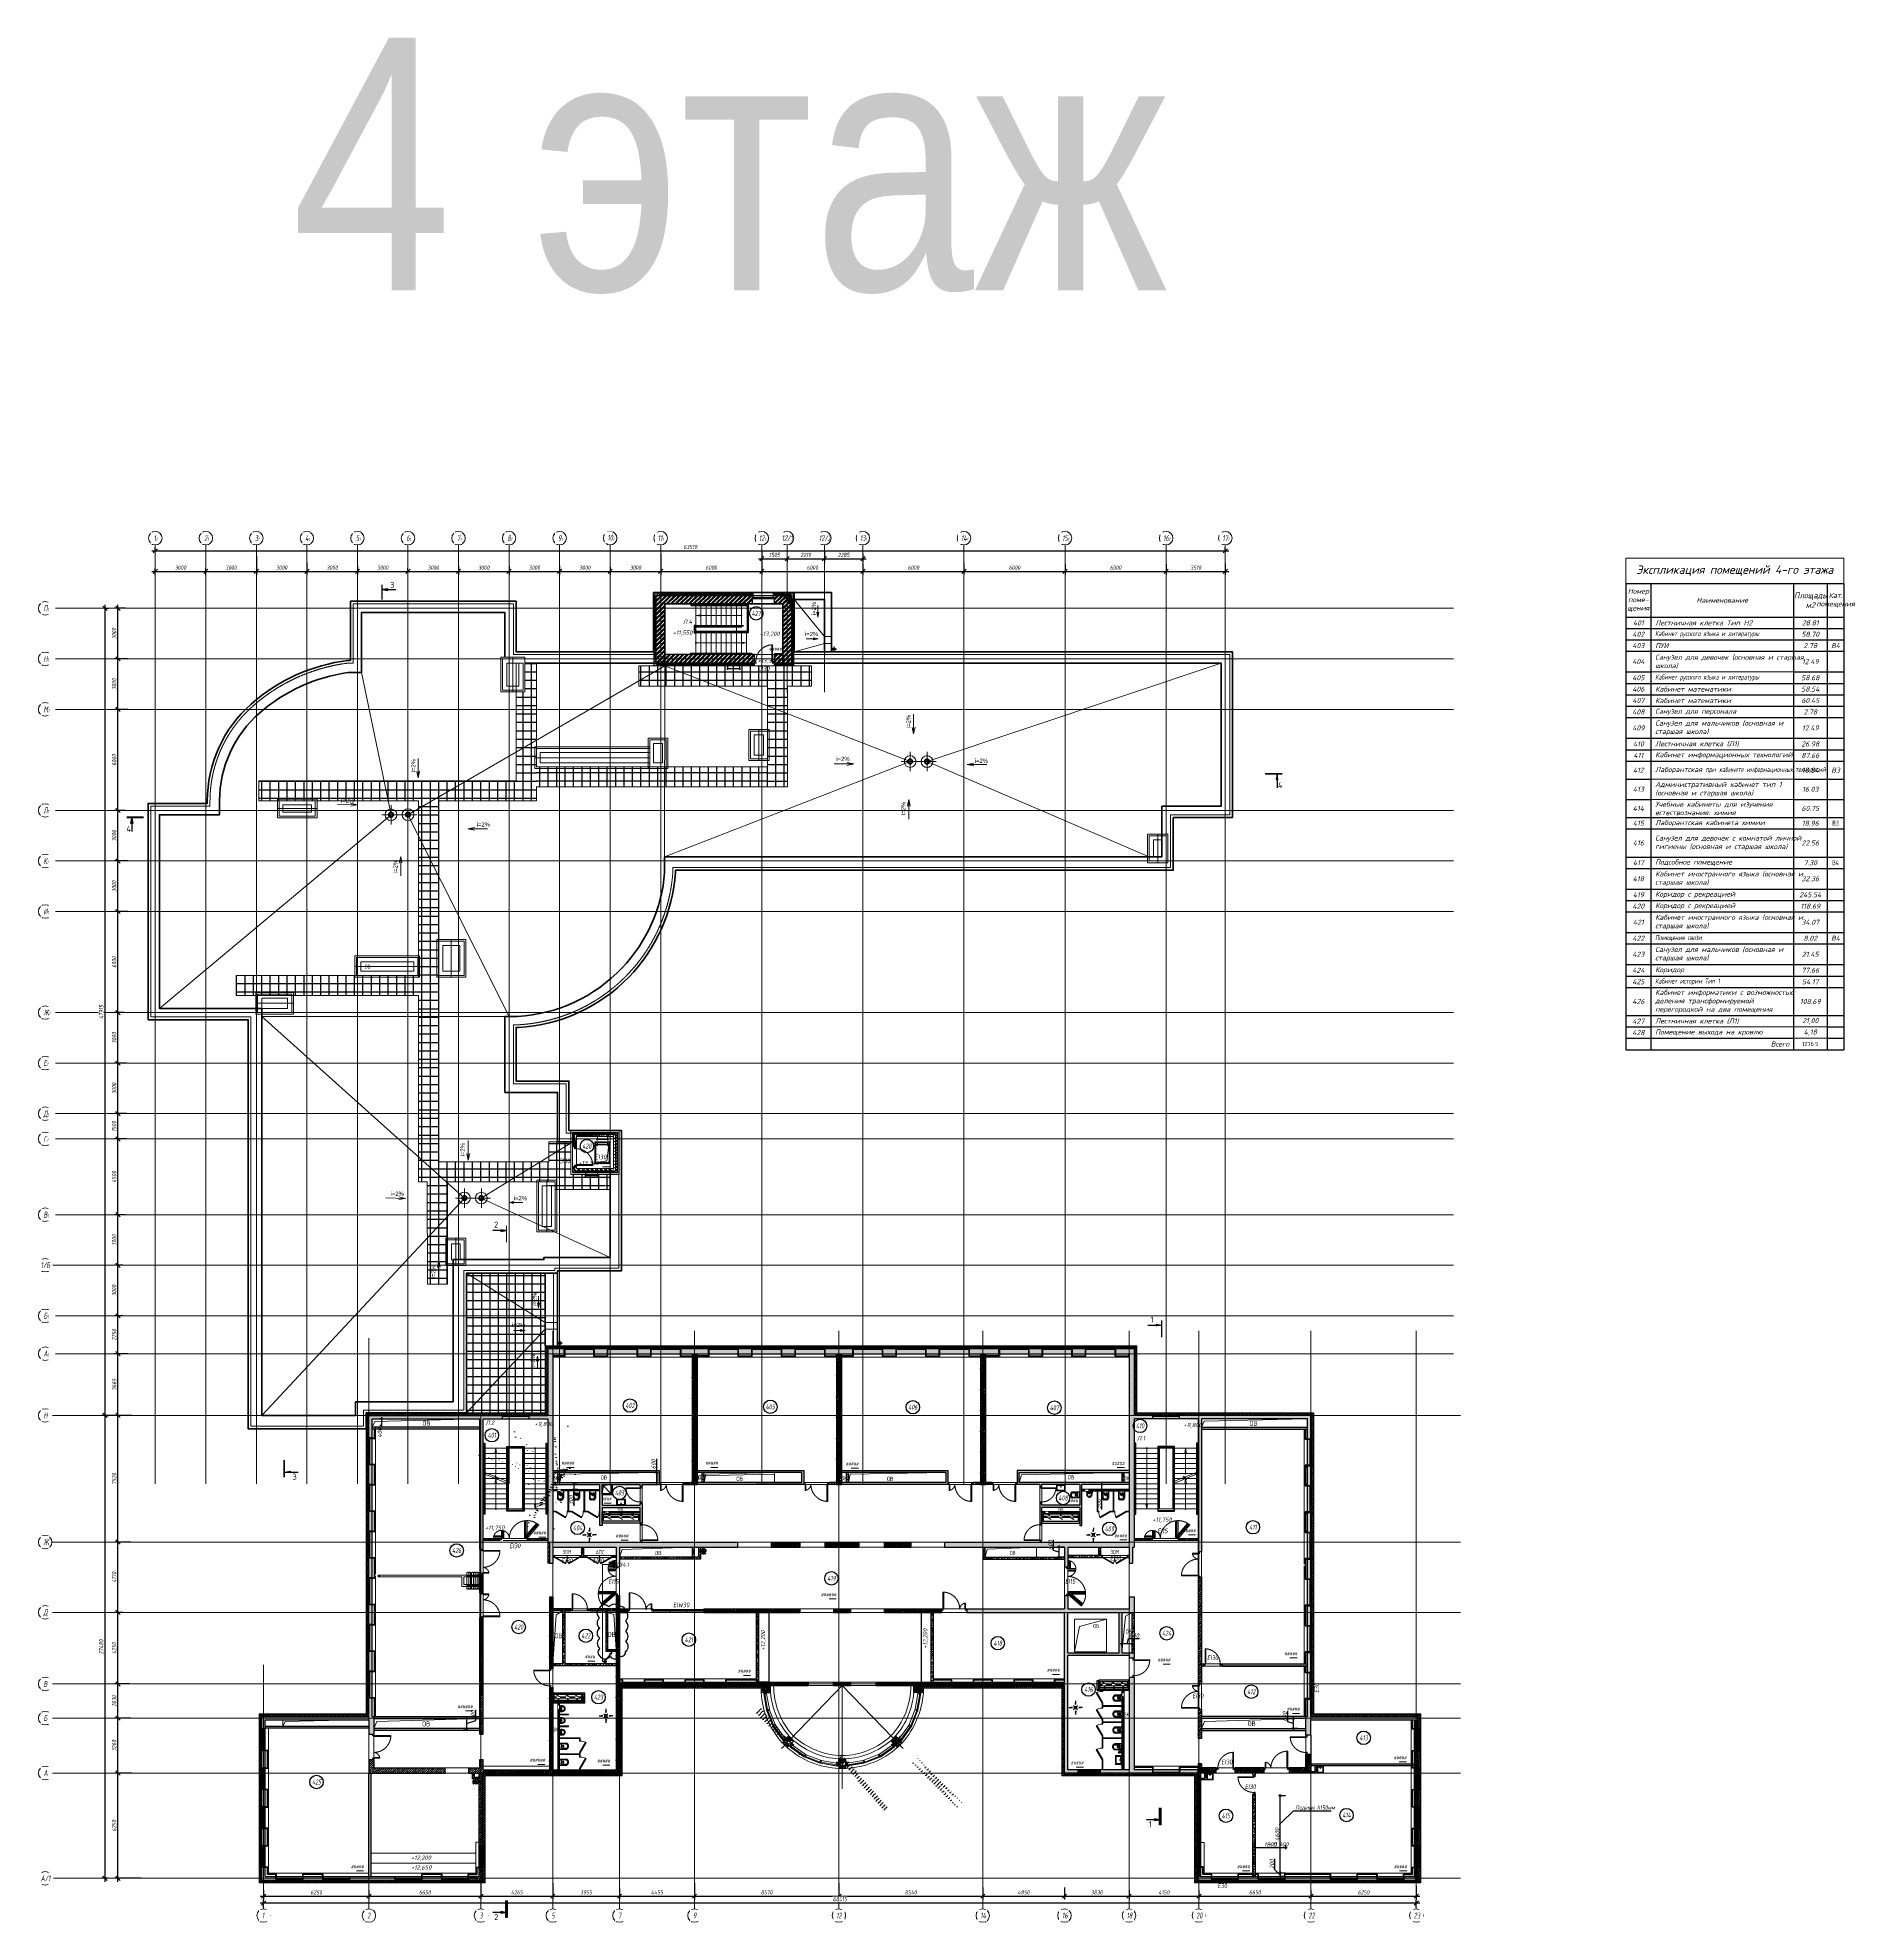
# Model space of a CAD drawing. Extents: x -7222004756 to 0, y 0 to 3849122621.
# Drawn here: x -7220807778 to -7220700019, y 3848883034 to 3848994917 of the extents above; entities that cross this region are included whole.
import ezdxf
from ezdxf import colors
from ezdxf.entities.mleader import LeaderData, LeaderLine
from ezdxf.enums import TextEntityAlignment as Align
from ezdxf.math import Vec2, Vec3

# ---------------------------------------------------------------- set-up
doc = ezdxf.new("R2010")
doc.units = 0
doc.header["$LTSCALE"] = 100
doc.header["$PDMODE"] = 1
doc.header["$PDSIZE"] = 200
for name, pattern in [('ACAD_ISO02W100', [15, 12, -3]), ('ACAD_ISO03W100', [30, 12, -18]), ('ADSK_Штриховая_ш2 п1', [3, 2, -1]), ('CENTER', [2, 1.25, -0.25, 0.25, -0.25]), ('DASHED', [19.05, 12.7, -6.35]), ('HIDDEN', [6, 4, -2]), ('HIDDEN2', [4.7625, 3.175, -1.5875]), ('ГОСТ 2.303 4', [7, 5, -2, 0])]:
    doc.linetypes.add(name, pattern=pattern)
doc.layers.get('Defpoints').update_dxf_attribs({"color": 42})
for name, color, linetype, lineweight in [('!!!_АР_отделка', 92, 'Continuous', 13), ('!!!_АР_перегородки блоки', 7, 'Continuous', 5), ('18_АР_Водостоки', 7, 'Continuous', 18), ('_TEXT', 189, 'Continuous', 30), ('_АР ТЕКСТ', 250, 'Continuous', 25), ('_ВК-шахты', 3, 'Continuous', 30), ('KR_STRIH', 8, 'Continuous', 0), ('АР_Витраж', 4, 'Continuous', 15), ('АР_ГКЛ', 250, 'Continuous', 5), ('АР_Двери', 5, 'Continuous', 18), ('АР_Двери фасада', 1, 'Continuous', 15), ('АР_Лестницы', 250, 'Continuous', 15), ('АР_Лестницы ограждение', 94, 'Continuous', 25), ('АР_Маркер экспликации', 239, 'Continuous', 13), ('АР_МосжилНии_Стены', 202, 'Continuous', 30), ('АР_Навесной фасад', 5, 'Continuous', 5), ('АР_Номер помещения', 1, 'Continuous', 25), ('АР_Окна БЛОК', 250, 'Continuous', 13), ('АР_Оси', 193, 'Continuous', 9), ('АР_Оси размеры', 164, 'Continuous', 9), ('АР_Отметки', 250, 'Continuous', 15), ('АР_Перегородки витражные', 152, 'Continuous', 13), ('АР_Перегородки газоблок', 165, 'Continuous', 30), ('АР_Перегородки газоблок_Штрих', 165, 'Continuous', 5), ('АР_Перегородки пеноблок', 174, 'Continuous', 25), ('АР_Перегородки сантехнические', 216, 'Continuous', 9), ('АР_Перегородки_кирпич_Штрих', 244, 'Continuous', 5), ('АР_Подоконники', 163, 'Continuous', 9), ('АР_Помещения_площадь', 19, 'Continuous', 9), ('АР_Разрезы', 175, 'Continuous', 9), ('АР_стены', 250, 'Continuous', 30), ('АР_Сущ Несущая стена', 202, 'Continuous', 30), ('АР_тонкая линия', 250, 'Continuous', 0), ('АР_Утеплитель', 250, 'Continuous', 9), ('АР_Шкафы ЭОМ', 1, 'Continuous', 0), ('АР_Штриховка кирпич', 250, 'Continuous', 9), ('АР_Штриховка монолит', 250, 'Continuous', 9), ('ОБОРУДОВАНИЕ', 253, 'Continuous', 5), ('Пер раздвиж', 7, 'Continuous', 25), ('перекр 0.3', 181, 'Continuous', 30), ('Подвал', 250, 'Continuous', 30), ('пунктир', 251, 'Continuous', 13), ('Размер шахт', 95, 'Continuous', 9), ('РАЗМЕРЫ ВНУТРЕННИЕ', 137, 'Continuous', 5), ('Сан.техника', 153, 'Continuous', 9), ('Сантехнические приборы', 7, 'Continuous', 9), ('СОУЭ', 3, 'Continuous', 30), ('Специальное оборудование', 7, 'Continuous', 9), ('СС_СЭС_Кабель', 180, 'Continuous', 30), ('СТЕНЫ кирпич ЛИДЕР', 250, 'Continuous', 15), ('текст', 7, 'Continuous', 15), ('ТХ_мебель_стац', 250, 'Continuous', 13), ('Эвакуация', 7, 'Continuous', 9)]:
    doc.layers.add(name, color=color, linetype=linetype, lineweight=lineweight)
doc.layers.add('25. ЗАЛИВКА ЗОН', color=7, linetype='Continuous', lineweight=0, transparency=0.2)
for name, color, linetype in [('АР_Кровля дорожки', 6, 'Continuous'), ('АР_новое окно', 160, 'Continuous'), ('АР_Отверстия', 251, 'Continuous'), ('АР_Таблицы', 250, 'Continuous'), ('Стояки_СС', 20, 'Continuous'), ('Тонкая', 7, 'Continuous'), ('ТХ ОБОРУДОВАНИЕ', 250, 'Continuous'), ('ТХ_ВК_оборуд.ТХ', 250, 'Continuous'), ('ТХ_ВК_трапы', 5, 'Continuous'), ('ТХ_дозаторы', 7, 'Continuous'), ('ТХ_обор_бытовое', 14, 'Continuous'), ('ТХ_подиум скрыть', 7, 'Continuous'), ('ТХ_размеры', 240, 'Continuous'), ('ТХ_сантехника', 253, 'Continuous')]:
    doc.layers.add(name, color=color, linetype=linetype)
doc.layers.add('АР_ПБ_Двери', color=7, linetype='Continuous', lineweight=15, true_color=0xdb0000)
doc.layers.get('Тонкая').off()
doc.styles.add('Arial', font='ARIALN.TTF')
doc.styles.add('DEN', font='isocpeui.ttf', dxfattribs={"width": 0.8, "height": 300})
doc.styles.add('ICOCPEUR', font='isocpeur.ttf')
doc.styles.add('ISOCPEUR', font='isocpeui.ttf', dxfattribs={"height": 250})
doc.styles.add('ISOCPEUR_2', font='isocpeur.ttf', dxfattribs={"width": 0.9, "height": 300})
doc.styles.add('METRO-STYLE', font='isocpeur.ttf', dxfattribs={"width": 0.9, "oblique": 15})
doc.styles.get("Standard").update_dxf_attribs({"font": 'arial.ttf'})
doc.styles.add('Архитект', font='isocpeur.ttf', dxfattribs={"width": 0.8, "oblique": 8})
doc.styles.add('ГОСТ 2.304', font='CS_Gost2304.shx', dxfattribs={"oblique": 10})
doc.dimstyles.new('R_100', dxfattribs={"dimtxt": 270, "dimasz": 120, "dimexe": 100, "dimexo": 0, "dimgap": 60, "dimtad": 1, "dimdec": 0, "dimrnd": 5, "dimzin": 0, "dimdsep": 46, "dimtxsty": 'ISOCPEUR', "dimblk": 'ARCHTICK', "dimcen": 0, "dimdle": 100, "dimclrd": 256, "dimclre": 256, "dimclrt": 256, "dimadec": 0, "dimazin": 0, "dimtfac": 2, "dimtdec": 0, "dimtofl": 0, "dimtmove": 1, "dimatfit": 3, "dimfxl": 1, "dimtvp": 3, "dimtolj": 1, "dimtzin": 0, "dimarcsym": 0})
doc.dimstyles.new('СПДС', dxfattribs={"dimscale": 100, "dimtxt": 2.5, "dimasz": 2.5, "dimexe": 2, "dimexo": 0.625, "dimgap": 1, "dimtad": 1, "dimdec": 0, "dimrnd": 5, "dimtxsty": 'ГОСТ 2.304', "dimblk": 'OBLIQUE', "dimblk1": 'OBLIQUE', "dimblk2": 'OBLIQUE', "dimcen": 2.5, "dimdle": 2, "dimadec": 0, "dimazin": 2, "dimtfac": 0.75, "dimtdec": 4, "dimtmove": 1, "dimatfit": 3, "dimfxl": 1, "dimtfill": 1, "dimtolj": 1, "dimarcsym": 1})
pattern_1 = [(45, (-7220989381.45, 3848830440.07), (-88.38835, 88.38835), []), (45, (-7220989293.06, 3848830440.07), (-88.38835, 88.38835), [156.25, -31.25, 0, -31.25])]
pattern_2 = [(45, (-7221739467.46, 3848934799.28), (-61.871843, 61.871843), []), (135, (-7221739467.46, 3848934799.28), (-61.871843, -61.871843), [])]
pattern_3 = [(50, (-7220989381.45, 3848830440.07), (215.17805, -18.82564), [22.5, -247.5]), (355, (-7220989381.45, 3848830440.07), (-41.6254, 225.65764), [18, -198]), (100.451444, (-7220989363.52, 3848830438.5), (173.55265, 206.832), [19.12206, -210.34263]), (46.1842, (-7220989381.45, 3848830500.07), (320.1724, -49.65578), [33.75, -371.25]), (96.63564, (-7220989354.77, 3848830495.93), (280.3986, 292.23558), [28.6831, -315.51413]), (351.18416, (-7220989381.45, 3848830500.07), (280.3986, 292.2356), [27, -297]), (21, (-7220989351.45, 3848830485.07), (179.07212, -120.78567), [22.5, -247.5]), (326, (-7220989351.45, 3848830485.07), (72.9946, 217.54501), [18, -198]), (71.451445, (-7220989336.52, 3848830475), (252.06671, 96.75935), [19.12206, -210.34263]), (37.5, (-7220989381.45, 3848830440.07), (3.647957, 99.868156), [0, -195.6, 0, -201, 0, -198.75]), (7.5, (-7220989381.45, 3848830440.07), (78.92086, 118.323514), [0, -114.6, 0, -191.1, 0, -75.75]), (327.5, (-7220989448.35, 3848830440.07), (160.14673, -6.766462), [0, -75, 0, -234, 0, -310.5]), (317.5, (-7220989478.35, 3848830440.07), (174.95585, 30.031495), [0, -97.5, 0, -155.4, 0, -220.5])]
pattern_4 = [(45, (-7221012766.06, 3848830440.07), (-123.74369, 123.74369), []), (45, (-7221012642.32, 3848830440.07), (-123.74369, 123.74369), [218.75, -43.75, 0, -43.75])]
pattern_5 = [(50, (-7220989381.45, 3848830340.07), (215.17805, -18.82564), [22.5, -247.5]), (355, (-7220989381.45, 3848830340.07), (-41.6254, 225.65764), [18, -198]), (100.451444, (-7220989363.52, 3848830338.5), (173.55265, 206.832), [19.12206, -210.34263]), (46.1842, (-7220989381.45, 3848830400.07), (320.1724, -49.65578), [33.75, -371.25]), (96.63564, (-7220989354.77, 3848830395.93), (280.3986, 292.23558), [28.6831, -315.51413]), (351.18416, (-7220989381.45, 3848830400.07), (280.3986, 292.2356), [27, -297]), (21, (-7220989351.45, 3848830385.07), (179.07212, -120.78567), [22.5, -247.5]), (326, (-7220989351.45, 3848830385.07), (72.9946, 217.54501), [18, -198]), (71.451445, (-7220989336.52, 3848830375), (252.06671, 96.75935), [19.12206, -210.34263]), (37.5, (-7220989381.45, 3848830340.07), (3.647957, 99.868156), [0, -195.6, 0, -201, 0, -198.75]), (7.5, (-7220989381.45, 3848830340.07), (78.92086, 118.323514), [0, -114.6, 0, -191.1, 0, -75.75]), (327.5, (-7220989448.35, 3848830340.07), (160.14673, -6.766462), [0, -75, 0, -234, 0, -310.5]), (317.5, (-7220989478.35, 3848830340.07), (174.95585, 30.031495), [0, -97.5, 0, -155.4, 0, -220.5])]
pattern_6 = [(50, (-7220989381.45, 3848830540.07), (215.17805, -18.82564), [22.5, -247.5]), (355, (-7220989381.45, 3848830540.07), (-41.6254, 225.65764), [18, -198]), (100.45144, (-7220989363.52, 3848830538.5), (173.55265, 206.832), [19.12206, -210.34263]), (46.1842, (-7220989381.45, 3848830600.07), (320.1724, -49.65578), [33.75, -371.25]), (96.63564, (-7220989354.77, 3848830595.93), (280.3986, 292.23558), [28.6831, -315.51413]), (351.18416, (-7220989381.45, 3848830600.07), (280.3986, 292.2356), [27, -297]), (21, (-7220989351.45, 3848830585.07), (179.07212, -120.78567), [22.5, -247.5]), (326, (-7220989351.45, 3848830585.07), (72.9946, 217.54501), [18, -198]), (71.451445, (-7220989336.52, 3848830575), (252.06671, 96.75935), [19.12206, -210.34263]), (37.5, (-7220989381.45, 3848830540.07), (3.647957, 99.868156), [0, -195.6, 0, -201, 0, -198.75]), (7.5, (-7220989381.45, 3848830540.07), (78.92086, 118.323514), [0, -114.6, 0, -191.1, 0, -75.75]), (327.5, (-7220989448.35, 3848830540.07), (160.14673, -6.766462), [0, -75, 0, -234, 0, -310.5]), (317.5, (-7220989478.35, 3848830540.07), (174.95585, 30.031495), [0, -97.5, 0, -155.4, 0, -220.5])]
pattern_7 = [(50, (-7220989381.45, 3848830660.07), (215.17805, -18.82564), [22.5, -247.5]), (355, (-7220989381.45, 3848830660.07), (-41.6254, 225.65764), [18, -198]), (100.45144, (-7220989363.52, 3848830658.5), (173.55265, 206.832), [19.12206, -210.34263]), (46.1842, (-7220989381.45, 3848830720.07), (320.1724, -49.65578), [33.75, -371.25]), (96.63564, (-7220989354.77, 3848830715.94), (280.3986, 292.2356), [28.6831, -315.51413]), (351.18416, (-7220989381.45, 3848830720.07), (280.3986, 292.2356), [27, -297]), (21, (-7220989351.45, 3848830705.07), (179.07212, -120.78567), [22.5, -247.5]), (326, (-7220989351.45, 3848830705.07), (72.9946, 217.54501), [18, -198]), (71.45144, (-7220989336.52, 3848830695), (252.06671, 96.75935), [19.12206, -210.34263]), (37.5, (-7220989381.45, 3848830660.074), (3.647957, 99.868156), [0, -195.6, 0, -201, 0, -198.75]), (7.5, (-7220989381.45, 3848830660.07), (78.92086, 118.323514), [0, -114.6, 0, -191.1, 0, -75.75]), (327.5, (-7220989448.35, 3848830660.074), (160.14673, -6.766462), [0, -75, 0, -234, 0, -310.5]), (317.5, (-7220989478.35, 3848830660.07), (174.95585, 30.031495), [0, -97.5, 0, -155.4, 0, -220.5])]
pattern_8 = [(45, (-7220717505.135, 3848830440.07), (-61.87184, 61.87184), []), (135, (-7220717505.135, 3848830440.07), (-61.87184, -61.87184), [])]
pattern_9 = [(90, (-7220717505.135, 3848830440.07), (-87.5, 0), []), (180, (-7220717505.135, 3848830440.07), (-7e-15, -87.5), [])]
pattern_10 = [(335.76716334, (-69115.3163, 318510.941), (0.651582564, 1.447617495), []), (65.76716334, (-69115.3163, 318510.941), (-1.447617495, 0.651582564), [])]
pattern_11 = [(45, (-7220989381.45, 3848830440.07), (-132.58252, 132.58252), []), (45, (-7220989293.06, 3848830440.07), (-132.58252, 132.58252), [])]
pattern_12 = [(315, (-7221122287.2, 3848830440.07), (53.033009, 53.033009), []), (45, (-7221122287.2, 3848830440.07), (-53.033009, 53.033009), [])]
pattern_13 = [(315, (-8156971920.52, 12212312613.25), (132.5825214725, 132.5825214725), []), (315, (-8156971920.52, 12212312524.86), (132.5825214725, 132.5825214725), [])]
pattern_14 = [(315, (-7220989381.45, 3848830440.07), (132.58252, 132.58252), []), (315, (-7220989381.45, 3848830351.68), (132.58252, 132.58252), [])]
pattern_15 = [(315, (-8156971920.52, 12212312613.25), (53.033008589, 53.033008589), []), (45, (-8156971920.52, 12212312613.25), (-53.033008589, 53.033008589), [])]
pattern_16 = [(315, (-8156972430.52, 12212312613.25), (53.033008589, 53.033008589), []), (45, (-8156972430.52, 12212312613.25), (-53.033008589, 53.033008589), [])]
pattern_17 = [(90, (-7220313473, 3848972772.26), (-500, 0), []), (180, (-7220313473, 3848972772.26), (-3e-14, -500), [])]

# ---------------------------------------------------------------- blocks, each defined once
blk = doc.blocks.new('_Oblique')
at = {"color": 0, "linetype": 'ByBlock', "lineweight": -2}
blk.add_line((-0.5, -0.5), (0.5, 0.5), dxfattribs=at)
blk = doc.blocks.new('*D890')
at = {"layer": 'Defpoints', "color": 0, "ltscale": 100, "transparency": 16777216}
for p in [(-7220803013.576904, 3848891895.751145), (-7220802114.91715, 3848891895.751145), (-7220801579.862459, 3848885645.751145)]:
    blk.add_point(p, dxfattribs=at)
at = {"layer": 'АР_Оси размеры', "color": 8, "lineweight": -2, "ltscale": 100, "transparency": 16777216}
for p, q in [((-7220803013.576904, 3848885445.751145), (-7220803013.576904, 3848892095.751145)), ((-7220802177.41715, 3848891895.751145), (-7220803213.576904, 3848891895.751145)), ((-7220801642.362459, 3848885645.751145), (-7220803213.576904, 3848885645.751145))]:
    blk.add_line(p, q, dxfattribs=at)
at = {"layer": 'АР_Оси размеры', "color": 8, "lineweight": -2, "ltscale": 100, "transparency": 16777216, "xscale": 250, "yscale": 250, "zscale": 250}
for p, rotation in [((-7220803013.576904, 3848891895.751145), 90), ((-7220803013.576904, 3848885645.751145), 270)]:
    blk.add_blockref('_Oblique', p, dxfattribs=dict(at, rotation=rotation))
at = {"layer": 'АР_Оси размеры', "color": 8, "ltscale": 100, "transparency": 16777216, "insert": (-7220803238.576901, 3848888770.751146), "char_height": 250, "attachment_point": 5, "rotation": 90, "style": 'ГОСТ 2.304', "bg_fill": 3, "box_fill_scale": 1.1, "bg_fill_color": 256, "bg_fill_true_color": 13158600, "bg_fill_transparency": 0}
blk.add_mtext('\\A1;6250', dxfattribs=at)
blk = doc.blocks.new('*D891')
at = {"layer": 'Defpoints', "color": 0, "ltscale": 100, "transparency": 16777216}
for p in [(-7220803013.576904, 3848895155.751145), (-7220802192.159557, 3848895155.751145), (-7220802114.91715, 3848891895.751145)]:
    blk.add_point(p, dxfattribs=at)
at = {"layer": 'АР_Оси размеры', "color": 8, "lineweight": -2, "ltscale": 100, "transparency": 16777216}
for p, q in [((-7220803013.576904, 3848891695.751145), (-7220803013.576904, 3848895355.751145)), ((-7220802254.659557, 3848895155.751145), (-7220803213.576904, 3848895155.751145)), ((-7220802177.41715, 3848891895.751145), (-7220803213.576904, 3848891895.751145))]:
    blk.add_line(p, q, dxfattribs=at)
at = {"layer": 'АР_Оси размеры', "color": 8, "lineweight": -2, "ltscale": 100, "transparency": 16777216, "xscale": 250, "yscale": 250, "zscale": 250}
for p, rotation in [((-7220803013.576904, 3848895155.751145), 90), ((-7220803013.576904, 3848891895.751145), 270)]:
    blk.add_blockref('_Oblique', p, dxfattribs=dict(at, rotation=rotation))
at = {"layer": 'АР_Оси размеры', "color": 8, "ltscale": 100, "transparency": 16777216, "insert": (-7220803238.576901, 3848893525.751146), "char_height": 250, "attachment_point": 5, "rotation": 90, "style": 'ГОСТ 2.304', "bg_fill": 3, "box_fill_scale": 1.1, "bg_fill_color": 256, "bg_fill_true_color": 13158600, "bg_fill_transparency": 0}
blk.add_mtext('\\A1;3260', dxfattribs=at)
blk = doc.blocks.new('*D892')
at = {"layer": 'Defpoints', "color": 0, "ltscale": 100, "transparency": 16777216}
for p in [(-7220803013.576904, 3848897185.751145), (-7220802265.711782, 3848897185.751145), (-7220802192.159557, 3848895155.751145)]:
    blk.add_point(p, dxfattribs=at)
at = {"layer": 'АР_Оси размеры', "color": 8, "lineweight": -2, "ltscale": 100, "transparency": 16777216}
for p, q in [((-7220802328.211782, 3848897185.751145), (-7220803213.576904, 3848897185.751145)), ((-7220803013.576904, 3848894955.751145), (-7220803013.576904, 3848897385.751145)), ((-7220802254.659557, 3848895155.751145), (-7220803213.576904, 3848895155.751145))]:
    blk.add_line(p, q, dxfattribs=at)
at = {"layer": 'АР_Оси размеры', "color": 8, "lineweight": -2, "ltscale": 100, "transparency": 16777216, "xscale": 250, "yscale": 250, "zscale": 250}
for p, rotation in [((-7220803013.576904, 3848897185.751145), 90), ((-7220803013.576904, 3848895155.751145), 270)]:
    blk.add_blockref('_Oblique', p, dxfattribs=dict(at, rotation=rotation))
at = {"layer": 'АР_Оси размеры', "color": 8, "ltscale": 100, "transparency": 16777216, "insert": (-7220803238.576901, 3848896170.751146), "char_height": 250, "attachment_point": 5, "rotation": 90, "style": 'ГОСТ 2.304', "bg_fill": 3, "box_fill_scale": 1.1, "bg_fill_color": 256, "bg_fill_true_color": 13158600, "bg_fill_transparency": 0}
blk.add_mtext('\\A1;2030', dxfattribs=at)
blk = doc.blocks.new('*D893')
at = {"layer": 'Defpoints', "color": 0, "ltscale": 100, "transparency": 16777216}
for p in [(-7220803013.576904, 3848901435.751145), (-7220802663.741732, 3848901435.751145), (-7220802265.711782, 3848897185.751145)]:
    blk.add_point(p, dxfattribs=at)
at = {"layer": 'АР_Оси размеры', "color": 8, "lineweight": -2, "ltscale": 100, "transparency": 16777216}
for p, q in [((-7220802726.241732, 3848901435.751145), (-7220803213.576904, 3848901435.751145)), ((-7220803013.576904, 3848896985.751145), (-7220803013.576904, 3848901635.751145)), ((-7220802328.211782, 3848897185.751145), (-7220803213.576904, 3848897185.751145))]:
    blk.add_line(p, q, dxfattribs=at)
at = {"layer": 'АР_Оси размеры', "color": 8, "lineweight": -2, "ltscale": 100, "transparency": 16777216, "xscale": 250, "yscale": 250, "zscale": 250}
for p, rotation in [((-7220803013.576904, 3848901435.751145), 90), ((-7220803013.576904, 3848897185.751145), 270)]:
    blk.add_blockref('_Oblique', p, dxfattribs=dict(at, rotation=rotation))
at = {"layer": 'АР_Оси размеры', "color": 8, "ltscale": 100, "transparency": 16777216, "insert": (-7220803238.576901, 3848899310.751146), "char_height": 250, "attachment_point": 5, "rotation": 90, "style": 'ГОСТ 2.304', "bg_fill": 3, "box_fill_scale": 1.1, "bg_fill_color": 256, "bg_fill_true_color": 13158600, "bg_fill_transparency": 0}
blk.add_mtext('\\A1;4250', dxfattribs=at)
blk = doc.blocks.new('*D894')
at = {"layer": 'Defpoints', "color": 0, "ltscale": 100, "transparency": 16777216}
for p in [(-7220803013.576904, 3848905605.751145), (-7220802195.753444, 3848905605.751145), (-7220802663.741732, 3848901435.751145)]:
    blk.add_point(p, dxfattribs=at)
at = {"layer": 'АР_Оси размеры', "color": 8, "lineweight": -2, "ltscale": 100, "transparency": 16777216}
for p, q in [((-7220802258.253444, 3848905605.751145), (-7220803213.576904, 3848905605.751145)), ((-7220803013.576904, 3848901235.751145), (-7220803013.576904, 3848905805.751145)), ((-7220802726.241732, 3848901435.751145), (-7220803213.576904, 3848901435.751145))]:
    blk.add_line(p, q, dxfattribs=at)
at = {"layer": 'АР_Оси размеры', "color": 8, "lineweight": -2, "ltscale": 100, "transparency": 16777216, "xscale": 250, "yscale": 250, "zscale": 250}
for p, rotation in [((-7220803013.576904, 3848905605.751145), 90), ((-7220803013.576904, 3848901435.751145), 270)]:
    blk.add_blockref('_Oblique', p, dxfattribs=dict(at, rotation=rotation))
at = {"layer": 'АР_Оси размеры', "color": 8, "ltscale": 100, "transparency": 16777216, "insert": (-7220803238.576901, 3848903520.751146), "char_height": 250, "attachment_point": 5, "rotation": 90, "style": 'ГОСТ 2.304', "bg_fill": 3, "box_fill_scale": 1.1, "bg_fill_color": 256, "bg_fill_true_color": 13158600, "bg_fill_transparency": 0}
blk.add_mtext('\\A1;4170', dxfattribs=at)
blk = doc.blocks.new('*D895')
at = {"layer": 'Defpoints', "color": 0, "ltscale": 100, "transparency": 16777216}
for p in [(-7220803013.576904, 3848913125.751145), (-7220802134.854458, 3848913125.751145), (-7220802195.753444, 3848905605.751145)]:
    blk.add_point(p, dxfattribs=at)
at = {"layer": 'АР_Оси размеры', "color": 8, "lineweight": -2, "ltscale": 100, "transparency": 16777216}
for p, q in [((-7220803013.576904, 3848905405.751145), (-7220803013.576904, 3848913325.751145)), ((-7220802197.354458, 3848913125.751145), (-7220803213.576904, 3848913125.751145)), ((-7220802258.253444, 3848905605.751145), (-7220803213.576904, 3848905605.751145))]:
    blk.add_line(p, q, dxfattribs=at)
at = {"layer": 'АР_Оси размеры', "color": 8, "lineweight": -2, "ltscale": 100, "transparency": 16777216, "xscale": 250, "yscale": 250, "zscale": 250}
for p, rotation in [((-7220803013.576904, 3848913125.751145), 90), ((-7220803013.576904, 3848905605.751145), 270)]:
    blk.add_blockref('_Oblique', p, dxfattribs=dict(at, rotation=rotation))
at = {"layer": 'АР_Оси размеры', "color": 8, "ltscale": 100, "transparency": 16777216, "insert": (-7220803238.576901, 3848909365.751146), "char_height": 250, "attachment_point": 5, "rotation": 90, "style": 'ГОСТ 2.304', "bg_fill": 3, "box_fill_scale": 1.1, "bg_fill_color": 256, "bg_fill_true_color": 13158600, "bg_fill_transparency": 0}
blk.add_mtext('\\A1;7520', dxfattribs=at)
blk = doc.blocks.new('*D896')
at = {"layer": 'Defpoints', "color": 0, "ltscale": 100, "transparency": 16777216}
for p in [(-7220803013.576904, 3848916790.751145), (-7220802364.715972, 3848916790.751145), (-7220802134.854458, 3848913125.751145)]:
    blk.add_point(p, dxfattribs=at)
at = {"layer": 'АР_Оси размеры', "color": 8, "lineweight": -2, "ltscale": 100, "transparency": 16777216}
for p, q in [((-7220802427.215972, 3848916790.751145), (-7220803213.576904, 3848916790.751145)), ((-7220803013.576904, 3848912925.751145), (-7220803013.576904, 3848916990.751145)), ((-7220802197.354458, 3848913125.751145), (-7220803213.576904, 3848913125.751145))]:
    blk.add_line(p, q, dxfattribs=at)
at = {"layer": 'АР_Оси размеры', "color": 8, "lineweight": -2, "ltscale": 100, "transparency": 16777216, "xscale": 250, "yscale": 250, "zscale": 250}
for p, rotation in [((-7220803013.576904, 3848916790.751145), 90), ((-7220803013.576904, 3848913125.751145), 270)]:
    blk.add_blockref('_Oblique', p, dxfattribs=dict(at, rotation=rotation))
at = {"layer": 'АР_Оси размеры', "color": 8, "ltscale": 100, "transparency": 16777216, "insert": (-7220803238.576901, 3848914958.251146), "char_height": 250, "attachment_point": 5, "rotation": 90, "style": 'ГОСТ 2.304', "bg_fill": 3, "box_fill_scale": 1.1, "bg_fill_color": 256, "bg_fill_true_color": 13158600, "bg_fill_transparency": 0}
blk.add_mtext('\\A1;3665', dxfattribs=at)
blk = doc.blocks.new('*D915')
at = {"layer": 'Defpoints', "color": 0, "ltscale": 100, "transparency": 16777216}
for p in [(-7220803013.576904, 3848919040.751145), (-7220802671.639581, 3848919040.751145), (-7220802364.715972, 3848916790.751145)]:
    blk.add_point(p, dxfattribs=at)
at = {"layer": 'АР_Оси размеры', "color": 8, "lineweight": -2, "ltscale": 100, "transparency": 16777216}
for p, q in [((-7220802734.139581, 3848919040.751145), (-7220803213.576904, 3848919040.751145)), ((-7220803013.576904, 3848916590.751145), (-7220803013.576904, 3848919240.751145)), ((-7220802427.215972, 3848916790.751145), (-7220803213.576904, 3848916790.751145))]:
    blk.add_line(p, q, dxfattribs=at)
at = {"layer": 'АР_Оси размеры', "color": 8, "lineweight": -2, "ltscale": 100, "transparency": 16777216, "xscale": 250, "yscale": 250, "zscale": 250}
for p, rotation in [((-7220803013.576904, 3848919040.751145), 90), ((-7220803013.576904, 3848916790.751145), 270)]:
    blk.add_blockref('_Oblique', p, dxfattribs=dict(at, rotation=rotation))
at = {"layer": 'АР_Оси размеры', "color": 8, "ltscale": 100, "transparency": 16777216, "insert": (-7220803238.576901, 3848917915.751146), "char_height": 250, "attachment_point": 5, "rotation": 90, "style": 'ГОСТ 2.304', "bg_fill": 3, "box_fill_scale": 1.1, "bg_fill_color": 256, "bg_fill_true_color": 13158600, "bg_fill_transparency": 0}
blk.add_mtext('\\A1;2250', dxfattribs=at)
blk = doc.blocks.new('*D916')
at = {"layer": 'Defpoints', "color": 0, "ltscale": 100, "transparency": 16777216}
for p in [(-7220803013.576904, 3848922040.751145), (-7220802671.639581, 3848922040.751145), (-7220802671.639581, 3848919040.751145)]:
    blk.add_point(p, dxfattribs=at)
at = {"layer": 'АР_Оси размеры', "color": 8, "lineweight": -2, "ltscale": 100, "transparency": 16777216}
for p, q in [((-7220803013.576904, 3848918840.751145), (-7220803013.576904, 3848922240.751145)), ((-7220802734.139581, 3848922040.751145), (-7220803213.576904, 3848922040.751145)), ((-7220802734.139581, 3848919040.751145), (-7220803213.576904, 3848919040.751145))]:
    blk.add_line(p, q, dxfattribs=at)
at = {"layer": 'АР_Оси размеры', "color": 8, "lineweight": -2, "ltscale": 100, "transparency": 16777216, "xscale": 250, "yscale": 250, "zscale": 250}
for p, rotation in [((-7220803013.576904, 3848922040.751145), 90), ((-7220803013.576904, 3848919040.751145), 270)]:
    blk.add_blockref('_Oblique', p, dxfattribs=dict(at, rotation=rotation))
at = {"layer": 'АР_Оси размеры', "color": 8, "ltscale": 100, "transparency": 16777216, "insert": (-7220803238.576901, 3848920540.751146), "char_height": 250, "attachment_point": 5, "rotation": 90, "style": 'ГОСТ 2.304', "bg_fill": 3, "box_fill_scale": 1.1, "bg_fill_color": 256, "bg_fill_true_color": 13158600, "bg_fill_transparency": 0}
blk.add_mtext('\\A1;3000', dxfattribs=at)
blk = doc.blocks.new('*D917')
at = {"layer": 'Defpoints', "color": 0, "ltscale": 100, "transparency": 16777216}
for p in [(-7220803013.576904, 3848925040.751145), (-7220802504.667873, 3848925040.751145), (-7220802671.639581, 3848922040.751145)]:
    blk.add_point(p, dxfattribs=at)
at = {"layer": 'АР_Оси размеры', "color": 8, "lineweight": -2, "ltscale": 100, "transparency": 16777216}
for p, q in [((-7220802567.167873, 3848925040.751145), (-7220803213.576904, 3848925040.751145)), ((-7220803013.576904, 3848921840.751145), (-7220803013.576904, 3848925240.751145)), ((-7220802734.139581, 3848922040.751145), (-7220803213.576904, 3848922040.751145))]:
    blk.add_line(p, q, dxfattribs=at)
at = {"layer": 'АР_Оси размеры', "color": 8, "lineweight": -2, "ltscale": 100, "transparency": 16777216, "xscale": 250, "yscale": 250, "zscale": 250}
for p, rotation in [((-7220803013.576904, 3848925040.751145), 90), ((-7220803013.576904, 3848922040.751145), 270)]:
    blk.add_blockref('_Oblique', p, dxfattribs=dict(at, rotation=rotation))
at = {"layer": 'АР_Оси размеры', "color": 8, "ltscale": 100, "transparency": 16777216, "insert": (-7220803238.576901, 3848923540.751146), "char_height": 250, "attachment_point": 5, "rotation": 90, "style": 'ГОСТ 2.304', "bg_fill": 3, "box_fill_scale": 1.1, "bg_fill_color": 256, "bg_fill_true_color": 13158600, "bg_fill_transparency": 0}
blk.add_mtext('\\A1;3000', dxfattribs=at)
blk = doc.blocks.new('*D918')
at = {"layer": 'Defpoints', "color": 0, "ltscale": 100, "transparency": 16777216}
for p in [(-7220803013.576904, 3848929540.751145), (-7220802450.602549, 3848929540.751145), (-7220802504.667873, 3848925040.751145)]:
    blk.add_point(p, dxfattribs=at)
at = {"layer": 'АР_Оси размеры', "color": 8, "lineweight": -2, "ltscale": 100, "transparency": 16777216}
for p, q in [((-7220802513.102549, 3848929540.751145), (-7220803213.576904, 3848929540.751145)), ((-7220803013.576904, 3848924840.751145), (-7220803013.576904, 3848929740.751145)), ((-7220802567.167873, 3848925040.751145), (-7220803213.576904, 3848925040.751145))]:
    blk.add_line(p, q, dxfattribs=at)
at = {"layer": 'АР_Оси размеры', "color": 8, "lineweight": -2, "ltscale": 100, "transparency": 16777216, "xscale": 250, "yscale": 250, "zscale": 250}
for p, rotation in [((-7220803013.576904, 3848929540.751145), 90), ((-7220803013.576904, 3848925040.751145), 270)]:
    blk.add_blockref('_Oblique', p, dxfattribs=dict(at, rotation=rotation))
at = {"layer": 'АР_Оси размеры', "color": 8, "ltscale": 100, "transparency": 16777216, "insert": (-7220803238.576901, 3848927290.751146), "char_height": 250, "attachment_point": 5, "rotation": 90, "style": 'ГОСТ 2.304', "bg_fill": 3, "box_fill_scale": 1.1, "bg_fill_color": 256, "bg_fill_true_color": 13158600, "bg_fill_transparency": 0}
blk.add_mtext('\\A1;4500', dxfattribs=at)
blk = doc.blocks.new('*D919')
at = {"layer": 'Defpoints', "color": 0, "ltscale": 100, "transparency": 16777216}
for p in [(-7220802450.602549, 3848931040.751145), (-7220802450.602549, 3848929540.751145)]:
    blk.add_point(p, dxfattribs=at)
at = {"layer": 'АР_Оси размеры', "color": 8, "lineweight": -2, "ltscale": 100, "transparency": 16777216}
for p, q in [((-7220803013.576904, 3848929340.751145), (-7220803013.576904, 3848931240.751145)), ((-7220802513.102549, 3848931040.751145), (-7220803213.576904, 3848931040.751145)), ((-7220802513.102549, 3848929540.751145), (-7220803213.576904, 3848929540.751145))]:
    blk.add_line(p, q, dxfattribs=at)
at = {"layer": 'АР_Оси размеры', "color": 8, "lineweight": -2, "ltscale": 100, "transparency": 16777216, "xscale": 250, "yscale": 250, "zscale": 250}
for p, rotation in [((-7220803013.576904, 3848931040.751145), 90), ((-7220803013.576904, 3848929540.751145), 270)]:
    blk.add_blockref('_Oblique', p, dxfattribs=dict(at, rotation=rotation))
at = {"layer": 'АР_Оси размеры', "color": 8, "ltscale": 100, "transparency": 16777216, "insert": (-7220803238.576901, 3848930290.751146), "char_height": 250, "attachment_point": 5, "rotation": 90, "style": 'ГОСТ 2.304', "bg_fill": 3, "box_fill_scale": 1.1, "bg_fill_color": 256, "bg_fill_true_color": 13158600, "bg_fill_transparency": 0}
blk.add_mtext('\\A1;1500', dxfattribs=at)
at = {"layer": 'Defpoints', "color": 0, "ltscale": 100, "transparency": 16777216}
blk.add_point((-7220803013.576904, 3848931040.751145), dxfattribs=at)
blk = doc.blocks.new('*D920')
at = {"layer": 'Defpoints', "color": 0, "ltscale": 100, "transparency": 16777216}
for p in [(-7220803013.576904, 3848934040.751145), (-7220802590.094218, 3848934040.751145), (-7220802450.602549, 3848931040.751145)]:
    blk.add_point(p, dxfattribs=at)
at = {"layer": 'АР_Оси размеры', "color": 8, "lineweight": -2, "ltscale": 100, "transparency": 16777216}
for p, q in [((-7220802652.594218, 3848934040.751145), (-7220803213.576904, 3848934040.751145)), ((-7220803013.576904, 3848930840.751145), (-7220803013.576904, 3848934240.751145)), ((-7220802513.102549, 3848931040.751145), (-7220803213.576904, 3848931040.751145))]:
    blk.add_line(p, q, dxfattribs=at)
at = {"layer": 'АР_Оси размеры', "color": 8, "lineweight": -2, "ltscale": 100, "transparency": 16777216, "xscale": 250, "yscale": 250, "zscale": 250}
for p, rotation in [((-7220803013.576904, 3848934040.751145), 90), ((-7220803013.576904, 3848931040.751145), 270)]:
    blk.add_blockref('_Oblique', p, dxfattribs=dict(at, rotation=rotation))
at = {"layer": 'АР_Оси размеры', "color": 8, "ltscale": 100, "transparency": 16777216, "insert": (-7220803238.576901, 3848932540.751146), "char_height": 250, "attachment_point": 5, "rotation": 90, "style": 'ГОСТ 2.304', "bg_fill": 3, "box_fill_scale": 1.1, "bg_fill_color": 256, "bg_fill_true_color": 13158600, "bg_fill_transparency": 0}
blk.add_mtext('\\A1;3000', dxfattribs=at)
blk = doc.blocks.new('*D921')
at = {"layer": 'Defpoints', "color": 0, "ltscale": 100, "transparency": 16777216}
for p in [(-7220803013.576904, 3848937040.751145), (-7220802590.094218, 3848937040.751145), (-7220802450.602549, 3848934040.751145)]:
    blk.add_point(p, dxfattribs=at)
at = {"layer": 'АР_Оси размеры', "color": 8, "lineweight": -2, "ltscale": 100, "transparency": 16777216}
for p, q in [((-7220802652.594218, 3848937040.751145), (-7220803213.576904, 3848937040.751145)), ((-7220803013.576904, 3848933840.751145), (-7220803013.576904, 3848937240.751145)), ((-7220802513.102549, 3848934040.751145), (-7220803213.576904, 3848934040.751145))]:
    blk.add_line(p, q, dxfattribs=at)
at = {"layer": 'АР_Оси размеры', "color": 8, "lineweight": -2, "ltscale": 100, "transparency": 16777216, "xscale": 250, "yscale": 250, "zscale": 250}
for p, rotation in [((-7220803013.576904, 3848937040.751145), 90), ((-7220803013.576904, 3848934040.751145), 270)]:
    blk.add_blockref('_Oblique', p, dxfattribs=dict(at, rotation=rotation))
at = {"layer": 'АР_Оси размеры', "color": 8, "ltscale": 100, "transparency": 16777216, "insert": (-7220803238.576901, 3848935540.751146), "char_height": 250, "attachment_point": 5, "rotation": 90, "style": 'ГОСТ 2.304', "bg_fill": 3, "box_fill_scale": 1.1, "bg_fill_color": 256, "bg_fill_true_color": 13158600, "bg_fill_transparency": 0}
blk.add_mtext('\\A1;3000', dxfattribs=at)
blk = doc.blocks.new('*D922')
at = {"layer": 'Defpoints', "color": 0, "ltscale": 100, "transparency": 16777216}
for p in [(-7220803013.576904, 3848943040.751145), (-7220802359.3044, 3848943040.751145), (-7220802590.094218, 3848937040.751145)]:
    blk.add_point(p, dxfattribs=at)
at = {"layer": 'АР_Оси размеры', "color": 8, "lineweight": -2, "ltscale": 100, "transparency": 16777216}
for p, q in [((-7220802421.8044, 3848943040.751145), (-7220803213.576904, 3848943040.751145)), ((-7220803013.576904, 3848936840.751145), (-7220803013.576904, 3848943240.751145)), ((-7220802652.594218, 3848937040.751145), (-7220803213.576904, 3848937040.751145))]:
    blk.add_line(p, q, dxfattribs=at)
at = {"layer": 'АР_Оси размеры', "color": 8, "lineweight": -2, "ltscale": 100, "transparency": 16777216, "xscale": 250, "yscale": 250, "zscale": 250}
for p, rotation in [((-7220803013.576904, 3848943040.751145), 90), ((-7220803013.576904, 3848937040.751145), 270)]:
    blk.add_blockref('_Oblique', p, dxfattribs=dict(at, rotation=rotation))
at = {"layer": 'АР_Оси размеры', "color": 8, "ltscale": 100, "transparency": 16777216, "insert": (-7220803238.576901, 3848940040.751146), "char_height": 250, "attachment_point": 5, "rotation": 90, "style": 'ГОСТ 2.304', "bg_fill": 3, "box_fill_scale": 1.1, "bg_fill_color": 256, "bg_fill_true_color": 13158600, "bg_fill_transparency": 0}
blk.add_mtext('\\A1;6000', dxfattribs=at)
blk = doc.blocks.new('*D923')
at = {"layer": 'Defpoints', "color": 0, "ltscale": 100, "transparency": 16777216}
for p in [(-7220803013.576904, 3848946040.751145), (-7220802502.307968, 3848946040.751145), (-7220802359.3044, 3848943040.751145)]:
    blk.add_point(p, dxfattribs=at)
at = {"layer": 'АР_Оси размеры', "color": 8, "lineweight": -2, "ltscale": 100, "transparency": 16777216}
for p, q in [((-7220802564.807968, 3848946040.751145), (-7220803213.576904, 3848946040.751145)), ((-7220803013.576904, 3848942840.751145), (-7220803013.576904, 3848946240.751145)), ((-7220802421.8044, 3848943040.751145), (-7220803213.576904, 3848943040.751145))]:
    blk.add_line(p, q, dxfattribs=at)
at = {"layer": 'АР_Оси размеры', "color": 8, "lineweight": -2, "ltscale": 100, "transparency": 16777216, "xscale": 250, "yscale": 250, "zscale": 250}
for p, rotation in [((-7220803013.576904, 3848946040.751145), 90), ((-7220803013.576904, 3848943040.751145), 270)]:
    blk.add_blockref('_Oblique', p, dxfattribs=dict(at, rotation=rotation))
at = {"layer": 'АР_Оси размеры', "color": 8, "ltscale": 100, "transparency": 16777216, "insert": (-7220803238.576901, 3848944540.751146), "char_height": 250, "attachment_point": 5, "rotation": 90, "style": 'ГОСТ 2.304', "bg_fill": 3, "box_fill_scale": 1.1, "bg_fill_color": 256, "bg_fill_true_color": 13158600, "bg_fill_transparency": 0}
blk.add_mtext('\\A1;3000', dxfattribs=at)
blk = doc.blocks.new('*D924')
at = {"layer": 'Defpoints', "color": 0, "ltscale": 100, "transparency": 16777216}
for p in [(-7220803013.576904, 3848949040.751145), (-7220802502.307968, 3848949040.751145), (-7220802359.3044, 3848946040.751145)]:
    blk.add_point(p, dxfattribs=at)
at = {"layer": 'АР_Оси размеры', "color": 8, "lineweight": -2, "ltscale": 100, "transparency": 16777216}
for p, q in [((-7220802564.807968, 3848949040.751145), (-7220803213.576904, 3848949040.751145)), ((-7220803013.576904, 3848945840.751145), (-7220803013.576904, 3848949240.751145)), ((-7220802421.8044, 3848946040.751145), (-7220803213.576904, 3848946040.751145))]:
    blk.add_line(p, q, dxfattribs=at)
at = {"layer": 'АР_Оси размеры', "color": 8, "lineweight": -2, "ltscale": 100, "transparency": 16777216, "xscale": 250, "yscale": 250, "zscale": 250}
for p, rotation in [((-7220803013.576904, 3848949040.751145), 90), ((-7220803013.576904, 3848946040.751145), 270)]:
    blk.add_blockref('_Oblique', p, dxfattribs=dict(at, rotation=rotation))
at = {"layer": 'АР_Оси размеры', "color": 8, "ltscale": 100, "transparency": 16777216, "insert": (-7220803238.576901, 3848947540.751146), "char_height": 250, "attachment_point": 5, "rotation": 90, "style": 'ГОСТ 2.304', "bg_fill": 3, "box_fill_scale": 1.1, "bg_fill_color": 256, "bg_fill_true_color": 13158600, "bg_fill_transparency": 0}
blk.add_mtext('\\A1;3000', dxfattribs=at)
blk = doc.blocks.new('*D925')
at = {"layer": 'Defpoints', "color": 0, "ltscale": 100, "transparency": 16777216}
for p in [(-7220803013.576904, 3848955040.751145), (-7220802354.137215, 3848955040.751145), (-7220802502.307968, 3848949040.751145)]:
    blk.add_point(p, dxfattribs=at)
at = {"layer": 'АР_Оси размеры', "color": 8, "lineweight": -2, "ltscale": 100, "transparency": 16777216}
for p, q in [((-7220802416.637215, 3848955040.751145), (-7220803213.576904, 3848955040.751145)), ((-7220803013.576904, 3848948840.751145), (-7220803013.576904, 3848955240.751145)), ((-7220802564.807968, 3848949040.751145), (-7220803213.576904, 3848949040.751145))]:
    blk.add_line(p, q, dxfattribs=at)
at = {"layer": 'АР_Оси размеры', "color": 8, "lineweight": -2, "ltscale": 100, "transparency": 16777216, "xscale": 250, "yscale": 250, "zscale": 250}
for p, rotation in [((-7220803013.576904, 3848955040.751145), 90), ((-7220803013.576904, 3848949040.751145), 270)]:
    blk.add_blockref('_Oblique', p, dxfattribs=dict(at, rotation=rotation))
at = {"layer": 'АР_Оси размеры', "color": 8, "ltscale": 100, "transparency": 16777216, "insert": (-7220803238.576901, 3848952040.751146), "char_height": 250, "attachment_point": 5, "rotation": 90, "style": 'ГОСТ 2.304', "bg_fill": 3, "box_fill_scale": 1.1, "bg_fill_color": 256, "bg_fill_true_color": 13158600, "bg_fill_transparency": 0}
blk.add_mtext('\\A1;6000', dxfattribs=at)
blk = doc.blocks.new('*D926')
at = {"layer": 'Defpoints', "color": 0, "ltscale": 100, "transparency": 16777216}
for p in [(-7220803013.576904, 3848958040.751145), (-7220802502.307968, 3848958040.751145), (-7220802359.3044, 3848955040.751145)]:
    blk.add_point(p, dxfattribs=at)
at = {"layer": 'АР_Оси размеры', "color": 8, "lineweight": -2, "ltscale": 100, "transparency": 16777216}
for p, q in [((-7220802564.807968, 3848958040.751145), (-7220803213.576904, 3848958040.751145)), ((-7220803013.576904, 3848954840.751145), (-7220803013.576904, 3848958240.751145)), ((-7220802421.8044, 3848955040.751145), (-7220803213.576904, 3848955040.751145))]:
    blk.add_line(p, q, dxfattribs=at)
at = {"layer": 'АР_Оси размеры', "color": 8, "lineweight": -2, "ltscale": 100, "transparency": 16777216, "xscale": 250, "yscale": 250, "zscale": 250}
for p, rotation in [((-7220803013.576904, 3848958040.751145), 90), ((-7220803013.576904, 3848955040.751145), 270)]:
    blk.add_blockref('_Oblique', p, dxfattribs=dict(at, rotation=rotation))
at = {"layer": 'АР_Оси размеры', "color": 8, "ltscale": 100, "transparency": 16777216, "insert": (-7220803238.576901, 3848956540.751146), "char_height": 250, "attachment_point": 5, "rotation": 90, "style": 'ГОСТ 2.304', "bg_fill": 3, "box_fill_scale": 1.1, "bg_fill_color": 256, "bg_fill_true_color": 13158600, "bg_fill_transparency": 0}
blk.add_mtext('\\A1;3000', dxfattribs=at)
blk = doc.blocks.new('*D927')
at = {"layer": 'Defpoints', "color": 0, "ltscale": 100, "transparency": 16777216}
for p in [(-7220803013.576904, 3848961040.751145), (-7220802502.307968, 3848961040.751145), (-7220802359.3044, 3848958040.751145)]:
    blk.add_point(p, dxfattribs=at)
at = {"layer": 'АР_Оси размеры', "color": 8, "lineweight": -2, "ltscale": 100, "transparency": 16777216}
for p, q in [((-7220802564.807968, 3848961040.751145), (-7220803213.576904, 3848961040.751145)), ((-7220803013.576904, 3848957840.751145), (-7220803013.576904, 3848961240.751145)), ((-7220802421.8044, 3848958040.751145), (-7220803213.576904, 3848958040.751145))]:
    blk.add_line(p, q, dxfattribs=at)
at = {"layer": 'АР_Оси размеры', "color": 8, "lineweight": -2, "ltscale": 100, "transparency": 16777216, "xscale": 250, "yscale": 250, "zscale": 250}
for p, rotation in [((-7220803013.576904, 3848961040.751145), 90), ((-7220803013.576904, 3848958040.751145), 270)]:
    blk.add_blockref('_Oblique', p, dxfattribs=dict(at, rotation=rotation))
at = {"layer": 'АР_Оси размеры', "color": 8, "ltscale": 100, "transparency": 16777216, "insert": (-7220803238.576901, 3848959540.751146), "char_height": 250, "attachment_point": 5, "rotation": 90, "style": 'ГОСТ 2.304', "bg_fill": 3, "box_fill_scale": 1.1, "bg_fill_color": 256, "bg_fill_true_color": 13158600, "bg_fill_transparency": 0}
blk.add_mtext('\\A1;3000', dxfattribs=at)
blk = doc.blocks.new('*D928')
at = {"layer": 'Defpoints', "color": 0, "ltscale": 100, "transparency": 16777216}
for p in [(-7220803839.949421, 3848961040.751145), (-7220803839.949421, 3848913125.751145), (-7220803784.139332, 3848913125.751145)]:
    blk.add_point(p, dxfattribs=at)
at = {"layer": 'АР_Оси размеры', "color": 8, "lineweight": -2, "ltscale": 100, "transparency": 16777216}
for p, q in [((-7220803784.139332, 3848961240.751145), (-7220803784.139332, 3848912925.751145)), ((-7220803777.449421, 3848961040.751145), (-7220803584.139332, 3848961040.751145)), ((-7220803777.449421, 3848913125.751145), (-7220803584.139332, 3848913125.751145))]:
    blk.add_line(p, q, dxfattribs=at)
at = {"layer": 'АР_Оси размеры', "color": 8, "lineweight": -2, "ltscale": 100, "transparency": 16777216, "xscale": 250, "yscale": 250, "zscale": 250}
for p, rotation in [((-7220803784.139332, 3848961040.751145), 90), ((-7220803784.139332, 3848913125.751145), 270)]:
    blk.add_blockref('_Oblique', p, dxfattribs=dict(at, rotation=rotation))
at = {"layer": 'АР_Оси размеры', "color": 8, "ltscale": 100, "transparency": 16777216, "insert": (-7220804009.139329, 3848937083.251146), "char_height": 250, "attachment_point": 5, "rotation": 90, "style": 'ГОСТ 2.304', "bg_fill": 3, "box_fill_scale": 1.1, "bg_fill_color": 256, "bg_fill_true_color": 13158600, "bg_fill_transparency": 0}
blk.add_mtext('\\A1;47915', dxfattribs=at)
blk = doc.blocks.new('*U65')
at = {"color": 8}
for p, q in [((0, 0), (0, -50)), ((700, 0), (700, -50))]:
    blk.add_line(p, q, dxfattribs=at)
blk.add_lwpolyline([(0, 0), (606, 350), (628, 312), (22, -38)], close=True, dxfattribs=at)
blk.add_arc((0, 0), 700, 0, 30, dxfattribs=at)
blk = doc.blocks.new('*U477')
at = {"color": 8}
for points in [[(-1130, 0), (-1130, 80), (-1075, 80), (-1075, 0), (-1130, 0)], [(-1075, 80), (-1075, 0), (-1015, 0), (-1015, 40), (-1030, 40), (-1030, 80), (-1075, 80)], [(-55, 80), (-55, 0), (-115, 0), (-115, 40), (-100, 40), (-100, 80), (-55, 80)], [(0, 0), (0, 80), (-55, 80), (-55, 0), (0, 0)]]:
    blk.add_lwpolyline(points, dxfattribs=at)
blk.add_lwpolyline([(-100, 80), (-100, 1010), (-140, 1010), (-140, 80)], close=True, dxfattribs=at)
at = {"color": 8, "linetype": 'ACAD_ISO03W100', "ltscale": 3}
blk.add_arc((-100, 80), 930, 90, 180, dxfattribs=at)
blk = doc.blocks.new('*U77')
at = {"color": 8}
for p, q in [((-700, 0), (-700, 50)), ((0, 0), (0, 50))]:
    blk.add_line(p, q, dxfattribs=at)
blk.add_lwpolyline([(0, 0), (-606, -350), (-628, -312), (-22, 38)], close=True, dxfattribs=at)
blk.add_arc((0, 0), 700, 180, 210, dxfattribs=at)
blk = doc.blocks.new('Полуторная_на лестницу')
at = {"color": 8}
for points in [[(0, 0), (0, 80), (20, 80), (20, 0), (0, 0)], [(20, 80), (20, 0), (90, 0), (90, 30), (75, 30), (75, 80), (20, 80)], [(1480, 80), (1480, 0), (1410, 0), (1410, 30), (1425, 30), (1425, 80), (1480, 80)], [(1500, 0), (1500, 80), (1480, 80), (1480, 0), (1500, 0)]]:
    blk.add_lwpolyline(points, dxfattribs=at)
for points in [[(75, 80), (75, 1080), (125, 1080), (125, 80)], [(1375, 430), (1375, 80), (1425, 80), (1425, 430)]]:
    blk.add_lwpolyline(points, close=True, dxfattribs=at)
at = {"color": 8, "linetype": 'ACAD_ISO03W100', "ltscale": 3}
for centre, radius, start, end in [((75, 80), 1000, 0, 90), ((1465, 40), 392, 95.90754, 174.09246)]:
    blk.add_arc(centre, radius, start, end, dxfattribs=at)
blk = doc.blocks.new('*T858')
at = {"layer": 'Defpoints', "color": 8, "linetype": 'ByBlock', "lineweight": 0, "transparency": 16777216}
for p, q in [((0, 0), (12955, 0)), ((0, 0), (0, -1500)), ((12955, 0), (12955, -1500))]:
    blk.add_line(p, q, dxfattribs=at)
at = {"layer": 'АР_Таблицы', "color": 8, "linetype": 'ByBlock', "lineweight": 30, "transparency": 16777216}
for p, q in [((0, -1500), (12955, -1500)), ((0, -1500), (0, -29181)), ((1500, -1500), (1500, -29181)), ((9955, -1500), (9955, -29181)), ((11955, -1500), (11955, -29181)), ((12955, -1500), (12955, -29181)), ((0, -3500), (12955, -3500)), ((1500, -28504), (9955, -28504)), ((0, -29181), (12955, -29181))]:
    blk.add_line(p, q, dxfattribs=at)
at = {"layer": 'АР_Таблицы', "color": 8, "linetype": 'ByBlock', "lineweight": -2, "transparency": 16777216}
for p, q in [((0, -4177), (12955, -4177)), ((0, -4854), (12955, -4854)), ((0, -5531), (12955, -5531)), ((0, -6758), (1500, -6758)), ((0, -7435), (12955, -7435)), ((9955, -6758), (12955, -6758)), ((0, -8112), (12955, -8112)), ((0, -8788), (12955, -8788)), ((0, -9465), (12955, -9465)), ((0, -10692), (12955, -10692)), ((0, -11369), (1500, -11369)), ((0, -12046), (12955, -12046)), ((9955, -11369), (12955, -11369)), ((0, -13123), (1500, -13123)), ((9955, -13123), (12955, -13123)), ((0, -14320), (1500, -14320)), ((9955, -14320), (12955, -14320)), ((0, -15397), (12955, -15397)), ((0, -16074), (12955, -16074)), ((0, -17741), (12955, -17741)), ((0, -18418), (12955, -18418)), ((0, -19645), (12955, -19645)), ((0, -20322), (12955, -20322)), ((0, -20998), (12955, -20998)), ((0, -22225), (12955, -22225)), ((0, -22902), (12955, -22902)), ((0, -24129), (12955, -24129)), ((0, -24806), (12955, -24806)), ((0, -25483), (12955, -25483)), ((0, -27150), (12955, -27150)), ((0, -27827), (1500, -27827)), ((11955, -27827), (12955, -27827)), ((0, -28504), (1500, -28504)), ((11955, -28504), (12955, -28504))]:
    blk.add_line(p, q, dxfattribs=at)
at = {"layer": 'АР_Таблицы', "color": 8, "linetype": 'ByBlock', "lineweight": 9, "transparency": 16777216}
for p, q in [((1500, -6758), (9955, -6758)), ((1500, -11369), (9955, -11369)), ((1500, -13123), (9955, -13123)), ((1500, -14320), (9955, -14320)), ((1500, -27827), (11955, -27827)), ((9955, -28504), (11955, -28504))]:
    blk.add_line(p, q, dxfattribs=at)
at = {"layer": 'АР_Таблицы', "color": 8, "transparency": 16777216}
for s, insert, char_height, width, attachment_point, style in [('Экспликация помещений 4-го этажа', (6477, -750), 500, 12854.8, 5, 'ISOCPEUR'), ('Номер поме- щения', (750, -2500), 300, 1400, 5, 'ISOCPEUR'), ('Площадь м2', (10955, -2500), 350, 1900, 5, 'ISOCPEUR'), ('Кат. помещения', (12455, -2500), 300, 900, 5, 'ISOCPEUR'), ('Наименование', (5727, -2500), 300, 8354.8, 5, 'ISOCPEUR'), ('402', (750, -4515), 300, 1223.08, 5, 'ISOCPEUR'), ('401', (750, -3838), 300, 1223.08, 5, 'ISOCPEUR'), ('Лестничная клетка Тип Н2', (1750, -3838), 300, 7954.8, 4, 'ISOCPEUR'), ('{\\W0.7;\\C8;Кабинет русского языка и литературы}', (1750, -4515), 300, 7954.8, 4, 'ISOCPEUR'), ('58.70', (10955, -4515), 300, 1500, 5, 'ISOCPEUR'), ('28.81', (10955, -3838), 300, 1500, 5, 'ISOCPEUR'), ('403', (750, -5192), 300, 1223.08, 5, 'ISOCPEUR'), ('ПУИ', (1750, -5192), 300, 7954.8, 4, 'ISOCPEUR'), ('2.78', (10955, -5192), 300, 1500, 5, 'ISOCPEUR'), ('{\\C8;В4}', (12455, -5192), 300, 900, 5, 'ISOCPEUR'), ('404', (750, -6144), 300, 1223.08, 5, 'ISOCPEUR'), ('Санузел для девочек (основная и старшая школа)', (1750, -6144), 300, 7954.8, 4, 'ISOCPEUR'), ('12.49', (10955, -6144), 300, 1500, 5, 'ISOCPEUR'), ('405', (750, -7096), 300, 1223.08, 5, 'ISOCPEUR'), ('406', (750, -7773), 300, 1223.08, 5, 'ISOCPEUR'), ('{\\W0.7;\\C8;Кабинет русского языка и литературы}', (1750, -7096), 300, 7954.8, 4, 'ISOCPEUR'), ('{\\C8;Кабинет математики}', (1750, -7773), 300, 7954.8, 4, 'ISOCPEUR'), ('58.68', (10955, -7096), 300, 1500, 5, 'ISOCPEUR'), ('58.54', (10955, -7773), 300, 1500, 5, 'ISOCPEUR'), ('407', (750, -8450), 300, 1223.08, 5, 'ISOCPEUR'), ('Санузел для персонала', (1750, -9127), 300, 7954.8, 4, 'ISOCPEUR'), ('{\\C8;Кабинет математики}', (1750, -8450), 300, 7954.8, 4, 'ISOCPEUR'), ('60.45', (10955, -8450), 300, 1500, 5, 'ISOCPEUR'), ('408', (750, -9127), 300, 1223.08, 5, 'ISOCPEUR'), ('409', (750, -10079), 300, 1223.08, 5, 'ISOCPEUR'), ('Санузел для мальчиков (основная и старшая школа)', (1750, -10079), 300, 7954.8, 4, 'ISOCPEUR'), ('12.49', (10955, -10079), 300, 1500, 5, 'ISOCPEUR'), ('2.78', (10955, -9127), 300, 1500, 5, 'ISOCPEUR'), ('410', (750, -11031), 300, 1223.08, 5, 'ISOCPEUR'), ('Лестничная клетка (Л1)', (1750, -11031), 300, 7954.8, 4, 'ISOCPEUR'), ('26.98', (10955, -11031), 300, 1500, 5, 'ISOCPEUR'), ('411', (750, -11708), 300, 1223.08, 5, 'ISOCPEUR'), ('{\\C8;Лаборантская\\Q15;\\W1; \\Q0;\\W0.7;при{\\W1; }кабинете информационных технологий}', (1750, -12585), 300, 7954.8, 4, 'ISOCPEUR'), ('{\\C8;Кабинет информационных технологий}', (1750, -11708), 300, 7954.8, 4, 'ISOCPEUR'), ('87.66', (10955, -11708), 300, 1500, 5, 'ISOCPEUR'), ('412', (750, -12585), 300, 1223.08, 5, 'ISOCPEUR'), ('Административный кабинет тип 1 (основная и старшая школа)', (1750, -13722), 300, 7954.8, 4, 'ISOCPEUR'), ('18.84', (10955, -12585), 300, 1500, 5, 'ISOCPEUR'), ('{\\C8;В3}', (12455, -12585), 300, 900, 5, 'ISOCPEUR'), ('413', (750, -13722), 300, 1223.08, 5, 'ISOCPEUR'), ('Учебные кабинеты {\\C8;для изучения естествознания: химия}', (1750, -14858), 300, 7954.8, 4, 'ISOCPEUR'), ('16.03', (10955, -13722), 300, 1500, 5, 'ISOCPEUR'), ('414', (750, -14858), 300, 1223.08, 5, 'ISOCPEUR'), ('415', (750, -15735), 300, 1223.08, 5, 'ISOCPEUR'), ('{\\C8;Лаборантская кабинета химии}', (1750, -15735), 300, 7954.8, 4, 'ISOCPEUR'), ('60.75', (10955, -14858), 300, 1500, 5, 'ISOCPEUR'), ('18.96', (10955, -15735), 300, 1500, 5, 'ISOCPEUR'), ('{\\Q0;\\W0.7;\\C8;В3}', (12455, -15735), 300, 900, 5, 'Архитект'), ('416', (750, -16907), 300, 1223.08, 5, 'ISOCPEUR'), ('Санузел для девочек {\\C8;с комнатой личной гигиены }(основная и старшая школа)', (1750, -16907), 300, 7954.8, 4, 'ISOCPEUR'), ('22.56', (10955, -16907), 300, 1500, 5, 'ISOCPEUR'), ('Подсобное помещение', (1750, -18079), 300, 7954.8, 4, 'ISOCPEUR'), ('418', (750, -19031), 300, 1223.08, 5, 'ISOCPEUR'), ('417', (750, -18079), 300, 1223.08, 5, 'ISOCPEUR'), ('{\\C8;Кабинет иностранного языка (основная и старшая школа)}', (1750, -19031), 300, 7954.8, 4, 'ISOCPEUR'), ('32.36', (10955, -19031), 300, 1500, 5, 'ISOCPEUR'), ('7.30', (10955, -18079), 300, 1500, 5, 'ISOCPEUR'), ('{\\Q0;\\W0.7;\\C8;В4}', (12455, -18079), 300, 900, 5, 'Архитект'), ('419', (750, -19983), 300, 1223.08, 5, 'ISOCPEUR'), ('Коридор с рекреацией', (1750, -19983), 300, 7954.8, 4, 'ISOCPEUR'), ('245.54', (10955, -19983), 300, 1500, 5, 'ISOCPEUR'), ('420', (750, -20660), 300, 1223.08, 5, 'ISOCPEUR'), ('{\\C8;Кабинет иностранного языка (основная и старшая школа)}', (1750, -21612), 300, 7954.8, 4, 'ISOCPEUR'), ('Коридор с рекреацией', (1750, -20660), 300, 7954.8, 4, 'ISOCPEUR'), ('118.69', (10955, -20660), 300, 1500, 5, 'ISOCPEUR'), ('421', (750, -21612), 300, 1223.08, 5, 'ISOCPEUR'), ('{\\W0.7;\\C8;Помещение связи}', (1750, -22564), 300, 7954.8, 4, 'ISOCPEUR'), ('34.07', (10955, -21612), 300, 1500, 5, 'ISOCPEUR'), ('423', (750, -23516), 300, 1223.08, 5, 'ISOCPEUR'), ('422', (750, -22564), 300, 1223.08, 5, 'ISOCPEUR'), ('Санузел для мальчиков (основная и старшая школа)', (1750, -23516), 300, 7954.8, 4, 'ISOCPEUR'), ('21.45', (10955, -23516), 300, 1500, 5, 'ISOCPEUR'), ('8.02', (10955, -22564), 300, 1500, 5, 'ISOCPEUR'), ('{\\C8;В4}', (12455, -22564), 300, 900, 5, 'ISOCPEUR'), ('424', (750, -24468), 300, 1223.08, 5, 'ISOCPEUR'), ('Коридор', (1750, -24468), 300, 7954.8, 4, 'ISOCPEUR'), ('77.66', (10955, -24468), 300, 1500, 5, 'ISOCPEUR'), ('425', (750, -25145), 300, 1223.08, 5, 'ISOCPEUR'), ('{\\C8;Кабинет информатики с возможностью деления трансформируемой перегородкой на два помещения}', (1750, -26317), 300, 7954.8, 4, 'ISOCPEUR'), ('{\\W0.7;\\C8;Кабинет истории Тип 1}', (1750, -25145), 300, 7954.8, 4, 'ISOCPEUR'), ('54.17', (10955, -25145), 300, 1500, 5, 'ISOCPEUR'), ('426', (750, -26317), 300, 1223.08, 5, 'ISOCPEUR'), ('108.69', (10955, -26317), 300, 1500, 5, 'ISOCPEUR'), ('427', (750, -27488), 300, 1223.08, 5, 'ISOCPEUR'), ('Лестничная клетка (Л1)', (1750, -27488), 300, 7954.8, 4, 'ISOCPEUR'), ('21,00', (10955, -27488), 300, 1500, 5, 'ISOCPEUR'), ('428', (750, -28165), 300, 1223.08, 5, 'ISOCPEUR'), ('Помещение выхода на кровлю', (1750, -28165), 300, 7954.8, 4, 'ISOCPEUR'), ('Всего', (9705, -28842), 300, 7954.8, 6, 'ISOCPEUR'), ('1276.5', (10955, -28842), 250, 1980, 5, 'ISOCPEUR_2'), ('4,18', (10955, -28165), 300, 1500, 5, 'ISOCPEUR')]:
    blk.add_mtext(s, dxfattribs=dict(at, insert=insert, char_height=char_height, width=width, attachment_point=attachment_point, style=style))
blk = doc.blocks.new('витраж класс')
at = {"layer": 'ТХ ОБОРУДОВАНИЕ', "color": 8, "linetype": 'Continuous', "lineweight": 15}
for p, q in [((971279, -132904), (970279, -132904)), ((970279, -132930), (970279, -132904)), ((970279, -132930), (970279, -133004)), ((970329, -132930), (970279, -132930)), ((970279, -133004), (970279, -132930)), ((970329, -133004), (970279, -133004)), ((970279, -133004), (971279, -133004)), ((970329, -132930), (970329, -133004)), ((971229, -132930), (970329, -132930)), ((970329, -132967), (971229, -132967)), ((970329, -133004), (971229, -133004)), ((971229, -132930), (971279, -132930)), ((971229, -132930), (971229, -133004)), ((971229, -133004), (971279, -133004)), ((971279, -132930), (971279, -132904)), ((971279, -132930), (971279, -133004)), ((971279, -133004), (971279, -132930))]:
    blk.add_line(p, q, dxfattribs=at)
blk = doc.blocks.new('*U75')
at = {"color": 8}
for points in [[(0, 0), (0, -80), (55, -80), (55, 0), (0, 0)], [(55, -80), (55, 0), (115, 0), (115, -40), (100, -40), (100, -80), (55, -80)], [(1045, -80), (1045, 0), (985, 0), (985, -40), (1000, -40), (1000, -80), (1045, -80)], [(1100, 0), (1100, -80), (1045, -80), (1045, 0), (1100, 0)]]:
    blk.add_lwpolyline(points, dxfattribs=at)
blk.add_lwpolyline([(100, -80), (100, -980), (140, -980), (140, -80)], close=True, dxfattribs=at)
at = {"color": 8, "linetype": 'ACAD_ISO03W100', "ltscale": 3}
blk.add_arc((100, -80), 900, 270, 0, dxfattribs=at)
blk = doc.blocks.new('*U498')
at = {"color": 8}
for points in [[(-55, -80), (-55, 0), (-115, 0), (-115, -40), (-100, -40), (-100, -80), (-55, -80)], [(0, 0), (0, -80), (-55, -80), (-55, 0), (0, 0)], [(-1130, 0), (-1130, -80), (-1075, -80), (-1075, 0), (-1130, 0)], [(-1075, -80), (-1075, 0), (-1015, 0), (-1015, -40), (-1030, -40), (-1030, -80), (-1075, -80)]]:
    blk.add_lwpolyline(points, dxfattribs=at)
blk.add_lwpolyline([(-100, -80), (-100, -1010), (-140, -1010), (-140, -80)], close=True, dxfattribs=at)
at = {"color": 8, "linetype": 'ACAD_ISO03W100', "ltscale": 3}
blk.add_arc((-100, -80), 930, 180, 270, dxfattribs=at)
blk = doc.blocks.new('*D859')
at = {"layer": 'Defpoints', "color": 0, "ltscale": 100, "transparency": 16777216}
for p in [(-7220794370.832068, 3848884997.095183), (-7220788120.832068, 3848884997.095183), (-7220788120.832068, 3848884587.149838)]:
    blk.add_point(p, dxfattribs=at)
at = {"layer": 'АР_Оси размеры', "color": 8, "lineweight": -2, "ltscale": 100, "transparency": 16777216}
for p, q in [((-7220794570.832068, 3848884587.149838), (-7220787920.832068, 3848884587.149838)), ((-7220794370.832068, 3848884934.595183), (-7220794370.832068, 3848884387.149838)), ((-7220788120.832068, 3848884934.595183), (-7220788120.832068, 3848884387.149838))]:
    blk.add_line(p, q, dxfattribs=at)
at = {"layer": 'АР_Оси размеры', "color": 8, "lineweight": -2, "ltscale": 100, "transparency": 16777216, "xscale": 250, "yscale": 250, "zscale": 250, "rotation": 180}
blk.add_blockref('_Oblique', (-7220794370.832068, 3848884587.149838), dxfattribs=at)
at = {"layer": 'АР_Оси размеры', "color": 8, "lineweight": -2, "ltscale": 100, "transparency": 16777216, "xscale": 250, "yscale": 250, "zscale": 250}
blk.add_blockref('_Oblique', (-7220788120.832068, 3848884587.149838), dxfattribs=at)
at = {"layer": 'АР_Оси размеры', "color": 8, "ltscale": 100, "transparency": 16777216, "insert": (-7220791245.832068, 3848884812.149838), "char_height": 250, "attachment_point": 5, "style": 'ГОСТ 2.304', "bg_fill": 3, "box_fill_scale": 1.1, "bg_fill_color": 256, "bg_fill_true_color": 13158600, "bg_fill_transparency": 0}
blk.add_mtext('\\A1;6250', dxfattribs=at)
blk = doc.blocks.new('*D860')
at = {"layer": 'Defpoints', "color": 0, "ltscale": 100, "transparency": 16777216}
for p in [(-7220781470.832068, 3848885410.932156), (-7220788120.832068, 3848884997.095183), (-7220781470.832068, 3848884587.149838)]:
    blk.add_point(p, dxfattribs=at)
at = {"layer": 'АР_Оси размеры', "color": 8, "lineweight": -2, "ltscale": 100, "transparency": 16777216}
for p, q in [((-7220781470.832068, 3848885348.432156), (-7220781470.832068, 3848884387.149838)), ((-7220788320.832068, 3848884587.149838), (-7220781270.832068, 3848884587.149838)), ((-7220788120.832068, 3848884934.595183), (-7220788120.832068, 3848884387.149838))]:
    blk.add_line(p, q, dxfattribs=at)
at = {"layer": 'АР_Оси размеры', "color": 8, "lineweight": -2, "ltscale": 100, "transparency": 16777216, "xscale": 250, "yscale": 250, "zscale": 250, "rotation": 180}
blk.add_blockref('_Oblique', (-7220788120.832068, 3848884587.149838), dxfattribs=at)
at = {"layer": 'АР_Оси размеры', "color": 8, "lineweight": -2, "ltscale": 100, "transparency": 16777216, "xscale": 250, "yscale": 250, "zscale": 250}
blk.add_blockref('_Oblique', (-7220781470.832068, 3848884587.149838), dxfattribs=at)
at = {"layer": 'АР_Оси размеры', "color": 8, "ltscale": 100, "transparency": 16777216, "insert": (-7220784795.832068, 3848884812.149838), "char_height": 250, "attachment_point": 5, "style": 'ГОСТ 2.304', "bg_fill": 3, "box_fill_scale": 1.1, "bg_fill_color": 256, "bg_fill_true_color": 13158600, "bg_fill_transparency": 0}
blk.add_mtext('\\A1;6650', dxfattribs=at)
blk = doc.blocks.new('*D861')
at = {"layer": 'Defpoints', "color": 0, "ltscale": 100, "transparency": 16777216}
for p in [(-7220781470.832068, 3848885410.932156), (-7220777205.832068, 3848885410.932156), (-7220777205.832068, 3848884587.149838)]:
    blk.add_point(p, dxfattribs=at)
at = {"layer": 'АР_Оси размеры', "color": 8, "lineweight": -2, "ltscale": 100, "transparency": 16777216}
for p, q in [((-7220781470.832068, 3848885348.432156), (-7220781470.832068, 3848884387.149838)), ((-7220777205.832068, 3848885348.432156), (-7220777205.832068, 3848884387.149838)), ((-7220781670.832068, 3848884587.149838), (-7220777005.832068, 3848884587.149838))]:
    blk.add_line(p, q, dxfattribs=at)
at = {"layer": 'АР_Оси размеры', "color": 8, "lineweight": -2, "ltscale": 100, "transparency": 16777216, "xscale": 250, "yscale": 250, "zscale": 250, "rotation": 180}
blk.add_blockref('_Oblique', (-7220781470.832068, 3848884587.149838), dxfattribs=at)
at = {"layer": 'АР_Оси размеры', "color": 8, "lineweight": -2, "ltscale": 100, "transparency": 16777216, "xscale": 250, "yscale": 250, "zscale": 250}
blk.add_blockref('_Oblique', (-7220777205.832068, 3848884587.149838), dxfattribs=at)
at = {"layer": 'АР_Оси размеры', "color": 8, "ltscale": 100, "transparency": 16777216, "insert": (-7220779338.332068, 3848884812.149838), "char_height": 250, "attachment_point": 5, "style": 'ГОСТ 2.304', "bg_fill": 3, "box_fill_scale": 1.1, "bg_fill_color": 256, "bg_fill_true_color": 13158600, "bg_fill_transparency": 0}
blk.add_mtext('\\A1;4265', dxfattribs=at)
blk = doc.blocks.new('*D862')
at = {"layer": 'Defpoints', "color": 0, "ltscale": 100, "transparency": 16777216}
for p in [(-7220777205.832068, 3848885410.932156), (-7220773250.832068, 3848885110.194482), (-7220773250.832068, 3848884587.149838)]:
    blk.add_point(p, dxfattribs=at)
at = {"layer": 'АР_Оси размеры', "color": 8, "lineweight": -2, "ltscale": 100, "transparency": 16777216}
for p, q in [((-7220777205.832068, 3848885348.432156), (-7220777205.832068, 3848884387.149838)), ((-7220777405.832068, 3848884587.149838), (-7220773050.832068, 3848884587.149838)), ((-7220773250.832068, 3848885047.694482), (-7220773250.832068, 3848884387.149838))]:
    blk.add_line(p, q, dxfattribs=at)
at = {"layer": 'АР_Оси размеры', "color": 8, "lineweight": -2, "ltscale": 100, "transparency": 16777216, "xscale": 250, "yscale": 250, "zscale": 250, "rotation": 180}
blk.add_blockref('_Oblique', (-7220777205.832068, 3848884587.149838), dxfattribs=at)
at = {"layer": 'АР_Оси размеры', "color": 8, "lineweight": -2, "ltscale": 100, "transparency": 16777216, "xscale": 250, "yscale": 250, "zscale": 250}
blk.add_blockref('_Oblique', (-7220773250.832068, 3848884587.149838), dxfattribs=at)
at = {"layer": 'АР_Оси размеры', "color": 8, "ltscale": 100, "transparency": 16777216, "insert": (-7220775228.332068, 3848884812.149838), "char_height": 250, "attachment_point": 5, "style": 'ГОСТ 2.304', "bg_fill": 3, "box_fill_scale": 1.1, "bg_fill_color": 256, "bg_fill_true_color": 13158600, "bg_fill_transparency": 0}
blk.add_mtext('\\A1;3955', dxfattribs=at)
blk = doc.blocks.new('*D863')
at = {"layer": 'Defpoints', "color": 0, "ltscale": 100, "transparency": 16777216}
for p in [(-7220768795.832068, 3848885428.927967), (-7220773250.832068, 3848885110.194482), (-7220768795.832068, 3848884587.149838)]:
    blk.add_point(p, dxfattribs=at)
at = {"layer": 'АР_Оси размеры', "color": 8, "lineweight": -2, "ltscale": 100, "transparency": 16777216}
for p, q in [((-7220768795.832068, 3848885366.427967), (-7220768795.832068, 3848884387.149838)), ((-7220773450.832068, 3848884587.149838), (-7220768595.832068, 3848884587.149838)), ((-7220773250.832068, 3848885047.694482), (-7220773250.832068, 3848884387.149838))]:
    blk.add_line(p, q, dxfattribs=at)
at = {"layer": 'АР_Оси размеры', "color": 8, "lineweight": -2, "ltscale": 100, "transparency": 16777216, "xscale": 250, "yscale": 250, "zscale": 250, "rotation": 180}
blk.add_blockref('_Oblique', (-7220773250.832068, 3848884587.149838), dxfattribs=at)
at = {"layer": 'АР_Оси размеры', "color": 8, "lineweight": -2, "ltscale": 100, "transparency": 16777216, "xscale": 250, "yscale": 250, "zscale": 250}
blk.add_blockref('_Oblique', (-7220768795.832068, 3848884587.149838), dxfattribs=at)
at = {"layer": 'АР_Оси размеры', "color": 8, "ltscale": 100, "transparency": 16777216, "insert": (-7220771023.332068, 3848884812.149838), "char_height": 250, "attachment_point": 5, "style": 'ГОСТ 2.304', "bg_fill": 3, "box_fill_scale": 1.1, "bg_fill_color": 256, "bg_fill_true_color": 13158600, "bg_fill_transparency": 0}
blk.add_mtext('\\A1;4455', dxfattribs=at)
blk = doc.blocks.new('*D864')
at = {"layer": 'Defpoints', "color": 0, "ltscale": 100, "transparency": 16777216}
for p in [(-7220768795.832068, 3848885428.927967), (-7220760225.832068, 3848885428.927967), (-7220760225.832068, 3848884587.149838)]:
    blk.add_point(p, dxfattribs=at)
at = {"layer": 'АР_Оси размеры', "color": 8, "lineweight": -2, "ltscale": 100, "transparency": 16777216}
for p, q in [((-7220768795.832068, 3848885366.427967), (-7220768795.832068, 3848884387.149838)), ((-7220760225.832068, 3848885366.427967), (-7220760225.832068, 3848884387.149838)), ((-7220768995.832068, 3848884587.149838), (-7220760025.832068, 3848884587.149838))]:
    blk.add_line(p, q, dxfattribs=at)
at = {"layer": 'АР_Оси размеры', "color": 8, "lineweight": -2, "ltscale": 100, "transparency": 16777216, "xscale": 250, "yscale": 250, "zscale": 250, "rotation": 180}
blk.add_blockref('_Oblique', (-7220768795.832068, 3848884587.149838), dxfattribs=at)
at = {"layer": 'АР_Оси размеры', "color": 8, "lineweight": -2, "ltscale": 100, "transparency": 16777216, "xscale": 250, "yscale": 250, "zscale": 250}
blk.add_blockref('_Oblique', (-7220760225.832068, 3848884587.149838), dxfattribs=at)
at = {"layer": 'АР_Оси размеры', "color": 8, "ltscale": 100, "transparency": 16777216, "insert": (-7220764510.832068, 3848884812.149838), "char_height": 250, "attachment_point": 5, "style": 'ГОСТ 2.304', "bg_fill": 3, "box_fill_scale": 1.1, "bg_fill_color": 256, "bg_fill_true_color": 13158600, "bg_fill_transparency": 0}
blk.add_mtext('\\A1;8570', dxfattribs=at)
blk = doc.blocks.new('*D865')
at = {"layer": 'Defpoints', "color": 0, "ltscale": 100, "transparency": 16777216}
for p in [(-7220760225.832068, 3848885428.927967), (-7220751685.832068, 3848885161.097347), (-7220751685.832068, 3848884587.149838)]:
    blk.add_point(p, dxfattribs=at)
at = {"layer": 'АР_Оси размеры', "color": 8, "lineweight": -2, "ltscale": 100, "transparency": 16777216}
for p, q in [((-7220760225.832068, 3848885366.427967), (-7220760225.832068, 3848884387.149838)), ((-7220760425.832068, 3848884587.149838), (-7220751485.832068, 3848884587.149838)), ((-7220751685.832068, 3848885098.597347), (-7220751685.832068, 3848884387.149838))]:
    blk.add_line(p, q, dxfattribs=at)
at = {"layer": 'АР_Оси размеры', "color": 8, "lineweight": -2, "ltscale": 100, "transparency": 16777216, "xscale": 250, "yscale": 250, "zscale": 250, "rotation": 180}
blk.add_blockref('_Oblique', (-7220760225.832068, 3848884587.149838), dxfattribs=at)
at = {"layer": 'АР_Оси размеры', "color": 8, "lineweight": -2, "ltscale": 100, "transparency": 16777216, "xscale": 250, "yscale": 250, "zscale": 250}
blk.add_blockref('_Oblique', (-7220751685.832068, 3848884587.149838), dxfattribs=at)
at = {"layer": 'АР_Оси размеры', "color": 8, "ltscale": 100, "transparency": 16777216, "insert": (-7220755955.832068, 3848884812.149838), "char_height": 250, "attachment_point": 5, "style": 'ГОСТ 2.304', "bg_fill": 3, "box_fill_scale": 1.1, "bg_fill_color": 256, "bg_fill_true_color": 13158600, "bg_fill_transparency": 0}
blk.add_mtext('\\A1;8540', dxfattribs=at)
blk = doc.blocks.new('*D866')
at = {"layer": 'Defpoints', "color": 0, "ltscale": 100, "transparency": 16777216}
for p in [(-7220746835.832068, 3848885161.097347), (-7220743005.832068, 3848885009.287997), (-7220743005.832068, 3848884587.149838)]:
    blk.add_point(p, dxfattribs=at)
at = {"layer": 'АР_Оси размеры', "color": 8, "lineweight": -2, "ltscale": 100, "transparency": 16777216}
for p, q in [((-7220747035.832068, 3848884587.149838), (-7220742805.832068, 3848884587.149838)), ((-7220746835.832068, 3848885098.597347), (-7220746835.832068, 3848884387.149838)), ((-7220743005.832068, 3848884946.787997), (-7220743005.832068, 3848884387.149838))]:
    blk.add_line(p, q, dxfattribs=at)
at = {"layer": 'АР_Оси размеры', "color": 8, "lineweight": -2, "ltscale": 100, "transparency": 16777216, "xscale": 250, "yscale": 250, "zscale": 250, "rotation": 180}
blk.add_blockref('_Oblique', (-7220746835.832068, 3848884587.149838), dxfattribs=at)
at = {"layer": 'АР_Оси размеры', "color": 8, "lineweight": -2, "ltscale": 100, "transparency": 16777216, "xscale": 250, "yscale": 250, "zscale": 250}
blk.add_blockref('_Oblique', (-7220743005.832068, 3848884587.149838), dxfattribs=at)
at = {"layer": 'АР_Оси размеры', "color": 8, "ltscale": 100, "transparency": 16777216, "insert": (-7220744920.832068, 3848884812.149838), "char_height": 250, "attachment_point": 5, "style": 'ГОСТ 2.304', "bg_fill": 3, "box_fill_scale": 1.1, "bg_fill_color": 256, "bg_fill_true_color": 13158600, "bg_fill_transparency": 0}
blk.add_mtext('\\A1;3830', dxfattribs=at)
blk = doc.blocks.new('*D867')
at = {"layer": 'Defpoints', "color": 0, "ltscale": 100, "transparency": 16777216}
for p in [(-7220743005.832068, 3848885009.287997), (-7220738855.832068, 3848885009.287997), (-7220738855.832068, 3848884587.149838)]:
    blk.add_point(p, dxfattribs=at)
at = {"layer": 'АР_Оси размеры', "color": 8, "lineweight": -2, "ltscale": 100, "transparency": 16777216}
for p, q in [((-7220743205.832068, 3848884587.149838), (-7220738655.832068, 3848884587.149838)), ((-7220743005.832068, 3848884946.787997), (-7220743005.832068, 3848884387.149838)), ((-7220738855.832068, 3848884946.787997), (-7220738855.832068, 3848884387.149838))]:
    blk.add_line(p, q, dxfattribs=at)
at = {"layer": 'АР_Оси размеры', "color": 8, "lineweight": -2, "ltscale": 100, "transparency": 16777216, "xscale": 250, "yscale": 250, "zscale": 250, "rotation": 180}
blk.add_blockref('_Oblique', (-7220743005.832068, 3848884587.149838), dxfattribs=at)
at = {"layer": 'АР_Оси размеры', "color": 8, "lineweight": -2, "ltscale": 100, "transparency": 16777216, "xscale": 250, "yscale": 250, "zscale": 250}
blk.add_blockref('_Oblique', (-7220738855.832068, 3848884587.149838), dxfattribs=at)
at = {"layer": 'АР_Оси размеры', "color": 8, "ltscale": 100, "transparency": 16777216, "insert": (-7220740930.832068, 3848884812.149838), "char_height": 250, "attachment_point": 5, "style": 'ГОСТ 2.304', "bg_fill": 3, "box_fill_scale": 1.1, "bg_fill_color": 256, "bg_fill_true_color": 13158600, "bg_fill_transparency": 0}
blk.add_mtext('\\A1;4150', dxfattribs=at)
blk = doc.blocks.new('*D868')
at = {"layer": 'Defpoints', "color": 0, "ltscale": 100, "transparency": 16777216}
for p in [(-7220738855.832068, 3848885009.287997), (-7220732205.832068, 3848885009.287997), (-7220732205.832068, 3848884587.149838)]:
    blk.add_point(p, dxfattribs=at)
at = {"layer": 'АР_Оси размеры', "color": 8, "lineweight": -2, "ltscale": 100, "transparency": 16777216}
for p, q in [((-7220739055.832068, 3848884587.149838), (-7220732005.832068, 3848884587.149838)), ((-7220738855.832068, 3848884946.787997), (-7220738855.832068, 3848884387.149838)), ((-7220732205.832068, 3848884946.787997), (-7220732205.832068, 3848884387.149838))]:
    blk.add_line(p, q, dxfattribs=at)
at = {"layer": 'АР_Оси размеры', "color": 8, "lineweight": -2, "ltscale": 100, "transparency": 16777216, "xscale": 250, "yscale": 250, "zscale": 250, "rotation": 180}
blk.add_blockref('_Oblique', (-7220738855.832068, 3848884587.149838), dxfattribs=at)
at = {"layer": 'АР_Оси размеры', "color": 8, "lineweight": -2, "ltscale": 100, "transparency": 16777216, "xscale": 250, "yscale": 250, "zscale": 250}
blk.add_blockref('_Oblique', (-7220732205.832068, 3848884587.149838), dxfattribs=at)
at = {"layer": 'АР_Оси размеры', "color": 8, "ltscale": 100, "transparency": 16777216, "insert": (-7220735530.832068, 3848884812.149838), "char_height": 250, "attachment_point": 5, "style": 'ГОСТ 2.304', "bg_fill": 3, "box_fill_scale": 1.1, "bg_fill_color": 256, "bg_fill_true_color": 13158600, "bg_fill_transparency": 0}
blk.add_mtext('\\A1;6650', dxfattribs=at)
blk = doc.blocks.new('*D869')
at = {"layer": 'Defpoints', "color": 0, "ltscale": 100, "transparency": 16777216}
for p in [(-7220725955.832068, 3848885248.673947), (-7220732205.832068, 3848885009.287997), (-7220725955.832068, 3848884587.149838)]:
    blk.add_point(p, dxfattribs=at)
at = {"layer": 'АР_Оси размеры', "color": 8, "lineweight": -2, "ltscale": 100, "transparency": 16777216}
for p, q in [((-7220732405.832068, 3848884587.149838), (-7220725755.832068, 3848884587.149838)), ((-7220732205.832068, 3848884946.787997), (-7220732205.832068, 3848884387.149838)), ((-7220725955.832068, 3848885186.173947), (-7220725955.832068, 3848884387.149838))]:
    blk.add_line(p, q, dxfattribs=at)
at = {"layer": 'АР_Оси размеры', "color": 8, "lineweight": -2, "ltscale": 100, "transparency": 16777216, "xscale": 250, "yscale": 250, "zscale": 250, "rotation": 180}
blk.add_blockref('_Oblique', (-7220732205.832068, 3848884587.149838), dxfattribs=at)
at = {"layer": 'АР_Оси размеры', "color": 8, "lineweight": -2, "ltscale": 100, "transparency": 16777216, "xscale": 250, "yscale": 250, "zscale": 250}
blk.add_blockref('_Oblique', (-7220725955.832068, 3848884587.149838), dxfattribs=at)
at = {"layer": 'АР_Оси размеры', "color": 8, "ltscale": 100, "transparency": 16777216, "insert": (-7220729080.832068, 3848884812.149838), "char_height": 250, "attachment_point": 5, "style": 'ГОСТ 2.304', "bg_fill": 3, "box_fill_scale": 1.1, "bg_fill_color": 256, "bg_fill_true_color": 13158600, "bg_fill_transparency": 0}
blk.add_mtext('\\A1;6250', dxfattribs=at)
blk = doc.blocks.new('*D836')
at = {"layer": 'Defpoints', "color": 0, "ltscale": 100, "transparency": 16777216}
for p in [(-7220751685.832068, 3848885161.097347), (-7220746835.832068, 3848885161.097347), (-7220746835.832068, 3848884587.149838)]:
    blk.add_point(p, dxfattribs=at)
at = {"layer": 'АР_Оси размеры', "color": 8, "lineweight": -2, "ltscale": 100, "transparency": 16777216}
for p, q in [((-7220751885.832068, 3848884587.149838), (-7220746635.832068, 3848884587.149838)), ((-7220751685.832068, 3848885098.597347), (-7220751685.832068, 3848884387.149838)), ((-7220746835.832068, 3848885098.597347), (-7220746835.832068, 3848884387.149838))]:
    blk.add_line(p, q, dxfattribs=at)
at = {"layer": 'АР_Оси размеры', "color": 8, "lineweight": -2, "ltscale": 100, "transparency": 16777216, "xscale": 250, "yscale": 250, "zscale": 250, "rotation": 180}
blk.add_blockref('_Oblique', (-7220751685.832068, 3848884587.149838), dxfattribs=at)
at = {"layer": 'АР_Оси размеры', "color": 8, "lineweight": -2, "ltscale": 100, "transparency": 16777216, "xscale": 250, "yscale": 250, "zscale": 250}
blk.add_blockref('_Oblique', (-7220746835.832068, 3848884587.149838), dxfattribs=at)
at = {"layer": 'АР_Оси размеры', "color": 8, "ltscale": 100, "transparency": 16777216, "insert": (-7220749260.832068, 3848884812.149838), "char_height": 250, "attachment_point": 5, "style": 'ГОСТ 2.304', "bg_fill": 3, "box_fill_scale": 1.1, "bg_fill_color": 256, "bg_fill_true_color": 13158600, "bg_fill_transparency": 0}
blk.add_mtext('\\A1;4850', dxfattribs=at)
blk = doc.blocks.new('*D837')
at = {"layer": 'Defpoints', "color": 0, "ltscale": 100, "transparency": 16777216}
for p in [(-7220800800.893677, 3848962936.981402), (-7220797800.893677, 3848963230.852691), (-7220797800.893677, 3848962936.981402)]:
    blk.add_point(p, dxfattribs=at)
at = {"layer": 'АР_Оси размеры', "color": 8, "lineweight": -2, "ltscale": 100, "transparency": 16777216}
for p, q in [((-7220801000.893677, 3848963230.852691), (-7220797600.893677, 3848963230.852691)), ((-7220800800.893677, 3848962999.481402), (-7220800800.893677, 3848963430.852691)), ((-7220797800.893677, 3848962999.481402), (-7220797800.893677, 3848963430.852691))]:
    blk.add_line(p, q, dxfattribs=at)
at = {"layer": 'АР_Оси размеры', "color": 8, "lineweight": -2, "ltscale": 100, "transparency": 16777216, "xscale": 250, "yscale": 250, "zscale": 250, "rotation": 180}
blk.add_blockref('_Oblique', (-7220800800.893677, 3848963230.852691), dxfattribs=at)
at = {"layer": 'АР_Оси размеры', "color": 8, "lineweight": -2, "ltscale": 100, "transparency": 16777216, "xscale": 250, "yscale": 250, "zscale": 250}
blk.add_blockref('_Oblique', (-7220797800.893677, 3848963230.852691), dxfattribs=at)
at = {"layer": 'АР_Оси размеры', "color": 8, "ltscale": 100, "transparency": 16777216, "insert": (-7220799300.893677, 3848963455.852691), "char_height": 250, "attachment_point": 5, "style": 'ГОСТ 2.304', "bg_fill": 3, "box_fill_scale": 1.1, "bg_fill_color": 256, "bg_fill_true_color": 13158600, "bg_fill_transparency": 0}
blk.add_mtext('\\A1;3000', dxfattribs=at)
blk = doc.blocks.new('*D838')
at = {"layer": 'Defpoints', "color": 0, "ltscale": 100, "transparency": 16777216}
for p in [(-7220794800.893677, 3848964200.630902), (-7220797800.893677, 3848962936.981402), (-7220794800.893677, 3848963230.852691)]:
    blk.add_point(p, dxfattribs=at)
at = {"layer": 'АР_Оси размеры', "color": 8, "lineweight": -2, "ltscale": 100, "transparency": 16777216}
for p, q in [((-7220794800.893677, 3848964138.130902), (-7220794800.893677, 3848963030.852691)), ((-7220798000.893677, 3848963230.852691), (-7220794600.893677, 3848963230.852691)), ((-7220797800.893677, 3848962999.481402), (-7220797800.893677, 3848963430.852691))]:
    blk.add_line(p, q, dxfattribs=at)
at = {"layer": 'АР_Оси размеры', "color": 8, "lineweight": -2, "ltscale": 100, "transparency": 16777216, "xscale": 250, "yscale": 250, "zscale": 250, "rotation": 180}
blk.add_blockref('_Oblique', (-7220797800.893677, 3848963230.852691), dxfattribs=at)
at = {"layer": 'АР_Оси размеры', "color": 8, "lineweight": -2, "ltscale": 100, "transparency": 16777216, "xscale": 250, "yscale": 250, "zscale": 250}
blk.add_blockref('_Oblique', (-7220794800.893677, 3848963230.852691), dxfattribs=at)
at = {"layer": 'АР_Оси размеры', "color": 8, "ltscale": 100, "transparency": 16777216, "insert": (-7220796300.893677, 3848963455.852691), "char_height": 250, "attachment_point": 5, "style": 'ГОСТ 2.304', "bg_fill": 3, "box_fill_scale": 1.1, "bg_fill_color": 256, "bg_fill_true_color": 13158600, "bg_fill_transparency": 0}
blk.add_mtext('\\A1;3000', dxfattribs=at)
blk = doc.blocks.new('*D839')
at = {"layer": 'Defpoints', "color": 0, "ltscale": 100, "transparency": 16777216}
for p in [(-7220794800.893677, 3848964200.630902), (-7220791800.893677, 3848963818.59724), (-7220791800.893677, 3848963230.852691)]:
    blk.add_point(p, dxfattribs=at)
at = {"layer": 'АР_Оси размеры', "color": 8, "lineweight": -2, "ltscale": 100, "transparency": 16777216}
for p, q in [((-7220794800.893677, 3848964138.130902), (-7220794800.893677, 3848963030.852691)), ((-7220791800.893677, 3848963756.09724), (-7220791800.893677, 3848963030.852691)), ((-7220795000.893677, 3848963230.852691), (-7220791600.893677, 3848963230.852691))]:
    blk.add_line(p, q, dxfattribs=at)
at = {"layer": 'АР_Оси размеры', "color": 8, "lineweight": -2, "ltscale": 100, "transparency": 16777216, "xscale": 250, "yscale": 250, "zscale": 250, "rotation": 180}
blk.add_blockref('_Oblique', (-7220794800.893677, 3848963230.852691), dxfattribs=at)
at = {"layer": 'АР_Оси размеры', "color": 8, "lineweight": -2, "ltscale": 100, "transparency": 16777216, "xscale": 250, "yscale": 250, "zscale": 250}
blk.add_blockref('_Oblique', (-7220791800.893677, 3848963230.852691), dxfattribs=at)
at = {"layer": 'АР_Оси размеры', "color": 8, "ltscale": 100, "transparency": 16777216, "insert": (-7220793300.893677, 3848963455.852691), "char_height": 250, "attachment_point": 5, "style": 'ГОСТ 2.304', "bg_fill": 3, "box_fill_scale": 1.1, "bg_fill_color": 256, "bg_fill_true_color": 13158600, "bg_fill_transparency": 0}
blk.add_mtext('\\A1;3000', dxfattribs=at)
blk = doc.blocks.new('*D840')
at = {"layer": 'Defpoints', "color": 0, "ltscale": 100, "transparency": 16777216}
for p in [(-7220791800.893677, 3848963818.59724), (-7220788800.893677, 3848963612.886352), (-7220788800.893677, 3848963230.852691)]:
    blk.add_point(p, dxfattribs=at)
at = {"layer": 'АР_Оси размеры', "color": 8, "lineweight": -2, "ltscale": 100, "transparency": 16777216}
for p, q in [((-7220791800.893677, 3848963756.09724), (-7220791800.893677, 3848963030.852691)), ((-7220792000.893677, 3848963230.852691), (-7220788600.893677, 3848963230.852691)), ((-7220788800.893677, 3848963550.386352), (-7220788800.893677, 3848963030.852691))]:
    blk.add_line(p, q, dxfattribs=at)
at = {"layer": 'АР_Оси размеры', "color": 8, "lineweight": -2, "ltscale": 100, "transparency": 16777216, "xscale": 250, "yscale": 250, "zscale": 250, "rotation": 180}
blk.add_blockref('_Oblique', (-7220791800.893677, 3848963230.852691), dxfattribs=at)
at = {"layer": 'АР_Оси размеры', "color": 8, "lineweight": -2, "ltscale": 100, "transparency": 16777216, "xscale": 250, "yscale": 250, "zscale": 250}
blk.add_blockref('_Oblique', (-7220788800.893677, 3848963230.852691), dxfattribs=at)
at = {"layer": 'АР_Оси размеры', "color": 8, "ltscale": 100, "transparency": 16777216, "insert": (-7220790300.893677, 3848963455.852691), "char_height": 250, "attachment_point": 5, "style": 'ГОСТ 2.304', "bg_fill": 3, "box_fill_scale": 1.1, "bg_fill_color": 256, "bg_fill_true_color": 13158600, "bg_fill_transparency": 0}
blk.add_mtext('\\A1;3000', dxfattribs=at)
blk = doc.blocks.new('*D841')
at = {"layer": 'Defpoints', "color": 0, "ltscale": 100, "transparency": 16777216}
for p in [(-7220788800.893677, 3848963612.886352), (-7220785800.893677, 3848963230.852691), (-7220785800.893677, 3848963230.852691)]:
    blk.add_point(p, dxfattribs=at)
at = {"layer": 'АР_Оси размеры', "color": 8, "lineweight": -2, "ltscale": 100, "transparency": 16777216}
for p, q in [((-7220789000.893677, 3848963230.852691), (-7220785600.893677, 3848963230.852691)), ((-7220788800.893677, 3848963550.386352), (-7220788800.893677, 3848963030.852691)), ((-7220785800.893677, 3848963293.352691), (-7220785800.893677, 3848963430.852691))]:
    blk.add_line(p, q, dxfattribs=at)
at = {"layer": 'АР_Оси размеры', "color": 8, "lineweight": -2, "ltscale": 100, "transparency": 16777216, "xscale": 250, "yscale": 250, "zscale": 250, "rotation": 180}
blk.add_blockref('_Oblique', (-7220788800.893677, 3848963230.852691), dxfattribs=at)
at = {"layer": 'АР_Оси размеры', "color": 8, "lineweight": -2, "ltscale": 100, "transparency": 16777216, "xscale": 250, "yscale": 250, "zscale": 250}
blk.add_blockref('_Oblique', (-7220785800.893677, 3848963230.852691), dxfattribs=at)
at = {"layer": 'АР_Оси размеры', "color": 8, "ltscale": 100, "transparency": 16777216, "insert": (-7220787300.893677, 3848963455.852691), "char_height": 250, "attachment_point": 5, "style": 'ГОСТ 2.304', "bg_fill": 3, "box_fill_scale": 1.1, "bg_fill_color": 256, "bg_fill_true_color": 13158600, "bg_fill_transparency": 0}
blk.add_mtext('\\A1;3000', dxfattribs=at)
blk = doc.blocks.new('*D842')
at = {"layer": 'Defpoints', "color": 0, "ltscale": 100, "transparency": 16777216}
for p in [(-7220782800.893677, 3848963612.886352), (-7220785800.893677, 3848963230.852691), (-7220782800.893677, 3848963230.852691)]:
    blk.add_point(p, dxfattribs=at)
at = {"layer": 'АР_Оси размеры', "color": 8, "lineweight": -2, "ltscale": 100, "transparency": 16777216}
for p, q in [((-7220786000.893677, 3848963230.852691), (-7220782600.893677, 3848963230.852691)), ((-7220785800.893677, 3848963293.352691), (-7220785800.893677, 3848963430.852691)), ((-7220782800.893677, 3848963550.386352), (-7220782800.893677, 3848963030.852691))]:
    blk.add_line(p, q, dxfattribs=at)
at = {"layer": 'АР_Оси размеры', "color": 8, "lineweight": -2, "ltscale": 100, "transparency": 16777216, "xscale": 250, "yscale": 250, "zscale": 250, "rotation": 180}
blk.add_blockref('_Oblique', (-7220785800.893677, 3848963230.852691), dxfattribs=at)
at = {"layer": 'АР_Оси размеры', "color": 8, "lineweight": -2, "ltscale": 100, "transparency": 16777216, "xscale": 250, "yscale": 250, "zscale": 250}
blk.add_blockref('_Oblique', (-7220782800.893677, 3848963230.852691), dxfattribs=at)
at = {"layer": 'АР_Оси размеры', "color": 8, "ltscale": 100, "transparency": 16777216, "insert": (-7220784300.893677, 3848963455.852691), "char_height": 250, "attachment_point": 5, "style": 'ГОСТ 2.304', "bg_fill": 3, "box_fill_scale": 1.1, "bg_fill_color": 256, "bg_fill_true_color": 13158600, "bg_fill_transparency": 0}
blk.add_mtext('\\A1;3000', dxfattribs=at)
blk = doc.blocks.new('*D843')
at = {"layer": 'Defpoints', "color": 0, "ltscale": 100, "transparency": 16777216}
for p in [(-7220782800.893677, 3848963612.886352), (-7220779800.893677, 3848963607.137704), (-7220779800.893677, 3848963230.852691)]:
    blk.add_point(p, dxfattribs=at)
at = {"layer": 'АР_Оси размеры', "color": 8, "lineweight": -2, "ltscale": 100, "transparency": 16777216}
for p, q in [((-7220783000.893677, 3848963230.852691), (-7220779600.893677, 3848963230.852691)), ((-7220782800.893677, 3848963550.386352), (-7220782800.893677, 3848963030.852691)), ((-7220779800.893677, 3848963544.637704), (-7220779800.893677, 3848963030.852691))]:
    blk.add_line(p, q, dxfattribs=at)
at = {"layer": 'АР_Оси размеры', "color": 8, "lineweight": -2, "ltscale": 100, "transparency": 16777216, "xscale": 250, "yscale": 250, "zscale": 250, "rotation": 180}
blk.add_blockref('_Oblique', (-7220782800.893677, 3848963230.852691), dxfattribs=at)
at = {"layer": 'АР_Оси размеры', "color": 8, "lineweight": -2, "ltscale": 100, "transparency": 16777216, "xscale": 250, "yscale": 250, "zscale": 250}
blk.add_blockref('_Oblique', (-7220779800.893677, 3848963230.852691), dxfattribs=at)
at = {"layer": 'АР_Оси размеры', "color": 8, "ltscale": 100, "transparency": 16777216, "insert": (-7220781300.893677, 3848963455.852691), "char_height": 250, "attachment_point": 5, "style": 'ГОСТ 2.304', "bg_fill": 3, "box_fill_scale": 1.1, "bg_fill_color": 256, "bg_fill_true_color": 13158600, "bg_fill_transparency": 0}
blk.add_mtext('\\A1;3000', dxfattribs=at)
blk = doc.blocks.new('*D844')
at = {"layer": 'Defpoints', "color": 0, "ltscale": 100, "transparency": 16777216}
for p in [(-7220779800.893677, 3848963607.137704), (-7220776800.893677, 3848963618.705996), (-7220776800.893677, 3848963230.852691)]:
    blk.add_point(p, dxfattribs=at)
at = {"layer": 'АР_Оси размеры', "color": 8, "lineweight": -2, "ltscale": 100, "transparency": 16777216}
for p, q in [((-7220776800.893677, 3848963556.205996), (-7220776800.893677, 3848963030.852691)), ((-7220780000.893677, 3848963230.852691), (-7220776600.893677, 3848963230.852691)), ((-7220779800.893677, 3848963544.637704), (-7220779800.893677, 3848963030.852691))]:
    blk.add_line(p, q, dxfattribs=at)
at = {"layer": 'АР_Оси размеры', "color": 8, "lineweight": -2, "ltscale": 100, "transparency": 16777216, "xscale": 250, "yscale": 250, "zscale": 250, "rotation": 180}
blk.add_blockref('_Oblique', (-7220779800.893677, 3848963230.852691), dxfattribs=at)
at = {"layer": 'АР_Оси размеры', "color": 8, "lineweight": -2, "ltscale": 100, "transparency": 16777216, "xscale": 250, "yscale": 250, "zscale": 250}
blk.add_blockref('_Oblique', (-7220776800.893677, 3848963230.852691), dxfattribs=at)
at = {"layer": 'АР_Оси размеры', "color": 8, "ltscale": 100, "transparency": 16777216, "insert": (-7220778300.893677, 3848963455.852691), "char_height": 250, "attachment_point": 5, "style": 'ГОСТ 2.304', "bg_fill": 3, "box_fill_scale": 1.1, "bg_fill_color": 256, "bg_fill_true_color": 13158600, "bg_fill_transparency": 0}
blk.add_mtext('\\A1;3000', dxfattribs=at)
blk = doc.blocks.new('*D845')
at = {"layer": 'Defpoints', "color": 0, "ltscale": 100, "transparency": 16777216}
for p in [(-7220776800.893677, 3848963618.705996), (-7220773800.893677, 3848963572.430857), (-7220773800.893677, 3848963230.852691)]:
    blk.add_point(p, dxfattribs=at)
at = {"layer": 'АР_Оси размеры', "color": 8, "lineweight": -2, "ltscale": 100, "transparency": 16777216}
for p, q in [((-7220776800.893677, 3848963556.205996), (-7220776800.893677, 3848963030.852691)), ((-7220777000.893677, 3848963230.852691), (-7220773600.893677, 3848963230.852691)), ((-7220773800.893677, 3848963509.930857), (-7220773800.893677, 3848963030.852691))]:
    blk.add_line(p, q, dxfattribs=at)
at = {"layer": 'АР_Оси размеры', "color": 8, "lineweight": -2, "ltscale": 100, "transparency": 16777216, "xscale": 250, "yscale": 250, "zscale": 250, "rotation": 180}
blk.add_blockref('_Oblique', (-7220776800.893677, 3848963230.852691), dxfattribs=at)
at = {"layer": 'АР_Оси размеры', "color": 8, "lineweight": -2, "ltscale": 100, "transparency": 16777216, "xscale": 250, "yscale": 250, "zscale": 250}
blk.add_blockref('_Oblique', (-7220773800.893677, 3848963230.852691), dxfattribs=at)
at = {"layer": 'АР_Оси размеры', "color": 8, "ltscale": 100, "transparency": 16777216, "insert": (-7220775300.893677, 3848963455.852691), "char_height": 250, "attachment_point": 5, "style": 'ГОСТ 2.304', "bg_fill": 3, "box_fill_scale": 1.1, "bg_fill_color": 256, "bg_fill_true_color": 13158600, "bg_fill_transparency": 0}
blk.add_mtext('\\A1;3000', dxfattribs=at)
blk = doc.blocks.new('*D846')
at = {"layer": 'Defpoints', "color": 0, "ltscale": 100, "transparency": 16777216}
for p in [(-7220773800.893677, 3848963572.430857), (-7220770800.893677, 3848963572.564959), (-7220770800.893677, 3848963230.852691)]:
    blk.add_point(p, dxfattribs=at)
at = {"layer": 'АР_Оси размеры', "color": 8, "lineweight": -2, "ltscale": 100, "transparency": 16777216}
for p, q in [((-7220774000.893677, 3848963230.852691), (-7220770600.893677, 3848963230.852691)), ((-7220773800.893677, 3848963509.930857), (-7220773800.893677, 3848963030.852691)), ((-7220770800.893677, 3848963510.064959), (-7220770800.893677, 3848963030.852691))]:
    blk.add_line(p, q, dxfattribs=at)
at = {"layer": 'АР_Оси размеры', "color": 8, "lineweight": -2, "ltscale": 100, "transparency": 16777216, "xscale": 250, "yscale": 250, "zscale": 250, "rotation": 180}
blk.add_blockref('_Oblique', (-7220773800.893677, 3848963230.852691), dxfattribs=at)
at = {"layer": 'АР_Оси размеры', "color": 8, "lineweight": -2, "ltscale": 100, "transparency": 16777216, "xscale": 250, "yscale": 250, "zscale": 250}
blk.add_blockref('_Oblique', (-7220770800.893677, 3848963230.852691), dxfattribs=at)
at = {"layer": 'АР_Оси размеры', "color": 8, "ltscale": 100, "transparency": 16777216, "insert": (-7220772300.893677, 3848963455.852691), "char_height": 250, "attachment_point": 5, "style": 'ГОСТ 2.304', "bg_fill": 3, "box_fill_scale": 1.1, "bg_fill_color": 256, "bg_fill_true_color": 13158600, "bg_fill_transparency": 0}
blk.add_mtext('\\A1;3000', dxfattribs=at)
blk = doc.blocks.new('*D847')
at = {"layer": 'Defpoints', "color": 0, "ltscale": 100, "transparency": 16777216}
for p in [(-7220770800.893677, 3848964359.564959), (-7220764800.893677, 3848964479.048097), (-7220764800.893677, 3848963230.852691)]:
    blk.add_point(p, dxfattribs=at)
at = {"layer": 'АР_Оси размеры', "color": 8, "lineweight": -2, "ltscale": 100, "transparency": 16777216}
for p, q in [((-7220770800.893677, 3848964297.064959), (-7220770800.893677, 3848963030.852691)), ((-7220764800.893677, 3848964416.548097), (-7220764800.893677, 3848963030.852691)), ((-7220771000.893677, 3848963230.852691), (-7220764600.893677, 3848963230.852691))]:
    blk.add_line(p, q, dxfattribs=at)
at = {"layer": 'АР_Оси размеры', "color": 8, "lineweight": -2, "ltscale": 100, "transparency": 16777216, "xscale": 250, "yscale": 250, "zscale": 250, "rotation": 180}
blk.add_blockref('_Oblique', (-7220770800.893677, 3848963230.852691), dxfattribs=at)
at = {"layer": 'АР_Оси размеры', "color": 8, "lineweight": -2, "ltscale": 100, "transparency": 16777216, "xscale": 250, "yscale": 250, "zscale": 250}
blk.add_blockref('_Oblique', (-7220764800.893677, 3848963230.852691), dxfattribs=at)
at = {"layer": 'АР_Оси размеры', "color": 8, "ltscale": 100, "transparency": 16777216, "insert": (-7220767800.893677, 3848963455.852691), "char_height": 250, "attachment_point": 5, "style": 'ГОСТ 2.304', "bg_fill": 3, "box_fill_scale": 1.1, "bg_fill_color": 256, "bg_fill_true_color": 13158600, "bg_fill_transparency": 0}
blk.add_mtext('\\A1;6000', dxfattribs=at)
blk = doc.blocks.new('*D848')
at = {"layer": 'Defpoints', "color": 0, "ltscale": 100, "transparency": 16777216}
for p in [(-7220764800.893677, 3848963692.048097), (-7220758800.893677, 3848963766.510346), (-7220758800.893677, 3848963230.852691)]:
    blk.add_point(p, dxfattribs=at)
at = {"layer": 'АР_Оси размеры', "color": 8, "lineweight": -2, "ltscale": 100, "transparency": 16777216}
for p, q in [((-7220764800.893677, 3848963629.548097), (-7220764800.893677, 3848963030.852691)), ((-7220758800.893677, 3848963704.010346), (-7220758800.893677, 3848963030.852691)), ((-7220765000.893677, 3848963230.852691), (-7220758600.893677, 3848963230.852691))]:
    blk.add_line(p, q, dxfattribs=at)
at = {"layer": 'АР_Оси размеры', "color": 8, "lineweight": -2, "ltscale": 100, "transparency": 16777216, "xscale": 250, "yscale": 250, "zscale": 250, "rotation": 180}
blk.add_blockref('_Oblique', (-7220764800.893677, 3848963230.852691), dxfattribs=at)
at = {"layer": 'АР_Оси размеры', "color": 8, "lineweight": -2, "ltscale": 100, "transparency": 16777216, "xscale": 250, "yscale": 250, "zscale": 250}
blk.add_blockref('_Oblique', (-7220758800.893677, 3848963230.852691), dxfattribs=at)
at = {"layer": 'АР_Оси размеры', "color": 8, "ltscale": 100, "transparency": 16777216, "insert": (-7220761800.893677, 3848963455.852691), "char_height": 250, "attachment_point": 5, "style": 'ГОСТ 2.304', "bg_fill": 3, "box_fill_scale": 1.1, "bg_fill_color": 256, "bg_fill_true_color": 13158600, "bg_fill_transparency": 0}
blk.add_mtext('\\A1;6000', dxfattribs=at)
blk = doc.blocks.new('*D849')
at = {"layer": 'Defpoints', "color": 0, "ltscale": 100, "transparency": 16777216}
for p in [(-7220758800.893677, 3848963766.510346), (-7220752800.893677, 3848963803.514681), (-7220752800.893677, 3848963230.852691)]:
    blk.add_point(p, dxfattribs=at)
at = {"layer": 'АР_Оси размеры', "color": 8, "lineweight": -2, "ltscale": 100, "transparency": 16777216}
for p, q in [((-7220758800.893677, 3848963704.010346), (-7220758800.893677, 3848963030.852691)), ((-7220752800.893677, 3848963741.014681), (-7220752800.893677, 3848963030.852691)), ((-7220759000.893677, 3848963230.852691), (-7220752600.893677, 3848963230.852691))]:
    blk.add_line(p, q, dxfattribs=at)
at = {"layer": 'АР_Оси размеры', "color": 8, "lineweight": -2, "ltscale": 100, "transparency": 16777216, "xscale": 250, "yscale": 250, "zscale": 250, "rotation": 180}
blk.add_blockref('_Oblique', (-7220758800.893677, 3848963230.852691), dxfattribs=at)
at = {"layer": 'АР_Оси размеры', "color": 8, "lineweight": -2, "ltscale": 100, "transparency": 16777216, "xscale": 250, "yscale": 250, "zscale": 250}
blk.add_blockref('_Oblique', (-7220752800.893677, 3848963230.852691), dxfattribs=at)
at = {"layer": 'АР_Оси размеры', "color": 8, "ltscale": 100, "transparency": 16777216, "insert": (-7220755800.893677, 3848963455.852691), "char_height": 250, "attachment_point": 5, "style": 'ГОСТ 2.304', "bg_fill": 3, "box_fill_scale": 1.1, "bg_fill_color": 256, "bg_fill_true_color": 13158600, "bg_fill_transparency": 0}
blk.add_mtext('\\A1;6000', dxfattribs=at)
blk = doc.blocks.new('*D850')
at = {"layer": 'Defpoints', "color": 0, "ltscale": 100, "transparency": 16777216}
for p in [(-7220752800.893677, 3848963803.514681), (-7220746800.893677, 3848963732.830959), (-7220746800.893677, 3848963230.852691)]:
    blk.add_point(p, dxfattribs=at)
at = {"layer": 'АР_Оси размеры', "color": 8, "lineweight": -2, "ltscale": 100, "transparency": 16777216}
for p, q in [((-7220752800.893677, 3848963741.014681), (-7220752800.893677, 3848963030.852691)), ((-7220746800.893677, 3848963670.330959), (-7220746800.893677, 3848963030.852691)), ((-7220753000.893677, 3848963230.852691), (-7220746600.893677, 3848963230.852691))]:
    blk.add_line(p, q, dxfattribs=at)
at = {"layer": 'АР_Оси размеры', "color": 8, "lineweight": -2, "ltscale": 100, "transparency": 16777216, "xscale": 250, "yscale": 250, "zscale": 250, "rotation": 180}
blk.add_blockref('_Oblique', (-7220752800.893677, 3848963230.852691), dxfattribs=at)
at = {"layer": 'АР_Оси размеры', "color": 8, "lineweight": -2, "ltscale": 100, "transparency": 16777216, "xscale": 250, "yscale": 250, "zscale": 250}
blk.add_blockref('_Oblique', (-7220746800.893677, 3848963230.852691), dxfattribs=at)
at = {"layer": 'АР_Оси размеры', "color": 8, "ltscale": 100, "transparency": 16777216, "insert": (-7220749800.893677, 3848963455.852691), "char_height": 250, "attachment_point": 5, "style": 'ГОСТ 2.304', "bg_fill": 3, "box_fill_scale": 1.1, "bg_fill_color": 256, "bg_fill_true_color": 13158600, "bg_fill_transparency": 0}
blk.add_mtext('\\A1;6000', dxfattribs=at)
blk = doc.blocks.new('*D851')
at = {"layer": 'Defpoints', "color": 0, "ltscale": 100, "transparency": 16777216}
for p in [(-7220746800.893677, 3848963732.830959), (-7220740800.893677, 3848963732.042123), (-7220740800.893677, 3848963230.852691)]:
    blk.add_point(p, dxfattribs=at)
at = {"layer": 'АР_Оси размеры', "color": 8, "lineweight": -2, "ltscale": 100, "transparency": 16777216}
for p, q in [((-7220746800.893677, 3848963670.330959), (-7220746800.893677, 3848963030.852691)), ((-7220740800.893677, 3848963669.542123), (-7220740800.893677, 3848963030.852691)), ((-7220747000.893677, 3848963230.852691), (-7220740600.893677, 3848963230.852691))]:
    blk.add_line(p, q, dxfattribs=at)
at = {"layer": 'АР_Оси размеры', "color": 8, "lineweight": -2, "ltscale": 100, "transparency": 16777216, "xscale": 250, "yscale": 250, "zscale": 250, "rotation": 180}
blk.add_blockref('_Oblique', (-7220746800.893677, 3848963230.852691), dxfattribs=at)
at = {"layer": 'АР_Оси размеры', "color": 8, "lineweight": -2, "ltscale": 100, "transparency": 16777216, "xscale": 250, "yscale": 250, "zscale": 250}
blk.add_blockref('_Oblique', (-7220740800.893677, 3848963230.852691), dxfattribs=at)
at = {"layer": 'АР_Оси размеры', "color": 8, "ltscale": 100, "transparency": 16777216, "insert": (-7220743800.893677, 3848963455.852691), "char_height": 250, "attachment_point": 5, "style": 'ГОСТ 2.304', "bg_fill": 3, "box_fill_scale": 1.1, "bg_fill_color": 256, "bg_fill_true_color": 13158600, "bg_fill_transparency": 0}
blk.add_mtext('\\A1;6000', dxfattribs=at)
blk = doc.blocks.new('*D852')
at = {"layer": 'Defpoints', "color": 0, "ltscale": 100, "transparency": 16777216}
for p in [(-7220740800.893677, 3848963732.042123), (-7220737290.893677, 3848963769.046457), (-7220737290.893677, 3848963230.852691)]:
    blk.add_point(p, dxfattribs=at)
at = {"layer": 'АР_Оси размеры', "color": 8, "lineweight": -2, "ltscale": 100, "transparency": 16777216}
for p, q in [((-7220740800.893677, 3848963669.542123), (-7220740800.893677, 3848963030.852691)), ((-7220737290.893677, 3848963706.546457), (-7220737290.893677, 3848963030.852691)), ((-7220741000.893677, 3848963230.852691), (-7220737090.893677, 3848963230.852691))]:
    blk.add_line(p, q, dxfattribs=at)
at = {"layer": 'АР_Оси размеры', "color": 8, "lineweight": -2, "ltscale": 100, "transparency": 16777216, "xscale": 250, "yscale": 250, "zscale": 250, "rotation": 180}
blk.add_blockref('_Oblique', (-7220740800.893677, 3848963230.852691), dxfattribs=at)
at = {"layer": 'АР_Оси размеры', "color": 8, "lineweight": -2, "ltscale": 100, "transparency": 16777216, "xscale": 250, "yscale": 250, "zscale": 250}
blk.add_blockref('_Oblique', (-7220737290.893677, 3848963230.852691), dxfattribs=at)
at = {"layer": 'АР_Оси размеры', "color": 8, "ltscale": 100, "transparency": 16777216, "insert": (-7220739045.893677, 3848963455.852691), "char_height": 250, "attachment_point": 5, "style": 'ГОСТ 2.304', "bg_fill": 3, "box_fill_scale": 1.1, "bg_fill_color": 256, "bg_fill_true_color": 13158600, "bg_fill_transparency": 0}
blk.add_mtext('\\A1;3510', dxfattribs=at)
blk = doc.blocks.new('*D853')
at = {"layer": 'АР_Оси размеры', "color": 8, "lineweight": -2, "ltscale": 100, "transparency": 16777216}
for p, q in [((-7220765000.893677, 3848963986.720049), (-7220763095.893677, 3848963986.720049)), ((-7220764800.893677, 3848963943.540635), (-7220764800.893677, 3848963786.720049)), ((-7220763295.893677, 3848963943.540635), (-7220763295.893677, 3848963786.720049))]:
    blk.add_line(p, q, dxfattribs=at)
at = {"layer": 'АР_Оси размеры', "color": 8, "lineweight": -2, "ltscale": 100, "transparency": 16777216, "xscale": 250, "yscale": 250, "zscale": 250, "rotation": 180}
blk.add_blockref('_Oblique', (-7220764800.893677, 3848963986.720049), dxfattribs=at)
at = {"layer": 'АР_Оси размеры', "color": 8, "lineweight": -2, "ltscale": 100, "transparency": 16777216, "xscale": 250, "yscale": 250, "zscale": 250}
blk.add_blockref('_Oblique', (-7220763295.893677, 3848963986.720049), dxfattribs=at)
at = {"layer": 'АР_Оси размеры', "color": 8, "ltscale": 100, "transparency": 16777216, "insert": (-7220764048.393677, 3848964211.720049), "char_height": 250, "attachment_point": 5, "style": 'ГОСТ 2.304', "bg_fill": 3, "box_fill_scale": 1.1, "bg_fill_color": 256, "bg_fill_true_color": 13158600, "bg_fill_transparency": 0}
blk.add_mtext('\\A1;1505', dxfattribs=at)
at = {"layer": 'Defpoints', "color": 0, "ltscale": 100, "transparency": 16777216}
for p in [(-7220764800.893677, 3848964006.040635), (-7220763295.893677, 3848964006.040635), (-7220763295.893677, 3848963986.720049)]:
    blk.add_point(p, dxfattribs=at)
blk = doc.blocks.new('*D854')
at = {"layer": 'Defpoints', "color": 0, "ltscale": 100, "transparency": 16777216}
for p in [(-7220763295.893677, 3848964006.040635), (-7220761085.893677, 3848964527.704326), (-7220761085.893677, 3848963986.720049)]:
    blk.add_point(p, dxfattribs=at)
at = {"layer": 'АР_Оси размеры', "color": 8, "lineweight": -2, "ltscale": 100, "transparency": 16777216}
for p, q in [((-7220763495.893677, 3848963986.720049), (-7220760885.893677, 3848963986.720049)), ((-7220763295.893677, 3848963943.540635), (-7220763295.893677, 3848963786.720049)), ((-7220761085.893677, 3848964465.204326), (-7220761085.893677, 3848963786.720049))]:
    blk.add_line(p, q, dxfattribs=at)
at = {"layer": 'АР_Оси размеры', "color": 8, "lineweight": -2, "ltscale": 100, "transparency": 16777216, "xscale": 250, "yscale": 250, "zscale": 250, "rotation": 180}
blk.add_blockref('_Oblique', (-7220763295.893677, 3848963986.720049), dxfattribs=at)
at = {"layer": 'АР_Оси размеры', "color": 8, "lineweight": -2, "ltscale": 100, "transparency": 16777216, "xscale": 250, "yscale": 250, "zscale": 250}
blk.add_blockref('_Oblique', (-7220761085.893677, 3848963986.720049), dxfattribs=at)
at = {"layer": 'АР_Оси размеры', "color": 8, "ltscale": 100, "transparency": 16777216, "insert": (-7220762190.893677, 3848964211.720049), "char_height": 250, "attachment_point": 5, "style": 'ГОСТ 2.304', "bg_fill": 3, "box_fill_scale": 1.1, "bg_fill_color": 256, "bg_fill_true_color": 13158600, "bg_fill_transparency": 0}
blk.add_mtext('\\A1;2210', dxfattribs=at)
blk = doc.blocks.new('*D855')
at = {"layer": 'Defpoints', "color": 0, "ltscale": 100, "transparency": 16777216}
for p in [(-7220761085.893677, 3848964527.704326), (-7220758800.893677, 3848964344.155807), (-7220758800.893677, 3848963986.720049)]:
    blk.add_point(p, dxfattribs=at)
at = {"layer": 'АР_Оси размеры', "color": 8, "lineweight": -2, "ltscale": 100, "transparency": 16777216}
for p, q in [((-7220761285.893677, 3848963986.720049), (-7220758600.893677, 3848963986.720049)), ((-7220761085.893677, 3848964465.204326), (-7220761085.893677, 3848963786.720049)), ((-7220758800.893677, 3848964281.655807), (-7220758800.893677, 3848963786.720049))]:
    blk.add_line(p, q, dxfattribs=at)
at = {"layer": 'АР_Оси размеры', "color": 8, "lineweight": -2, "ltscale": 100, "transparency": 16777216, "xscale": 250, "yscale": 250, "zscale": 250, "rotation": 180}
blk.add_blockref('_Oblique', (-7220761085.893677, 3848963986.720049), dxfattribs=at)
at = {"layer": 'АР_Оси размеры', "color": 8, "lineweight": -2, "ltscale": 100, "transparency": 16777216, "xscale": 250, "yscale": 250, "zscale": 250}
blk.add_blockref('_Oblique', (-7220758800.893677, 3848963986.720049), dxfattribs=at)
at = {"layer": 'АР_Оси размеры', "color": 8, "ltscale": 100, "transparency": 16777216, "insert": (-7220759943.393677, 3848964211.720049), "char_height": 250, "attachment_point": 5, "style": 'ГОСТ 2.304', "bg_fill": 3, "box_fill_scale": 1.1, "bg_fill_color": 256, "bg_fill_true_color": 13158600, "bg_fill_transparency": 0}
blk.add_mtext('\\A1;2285', dxfattribs=at)
blk = doc.blocks.new('*D856')
at = {"layer": 'Defpoints', "color": 0, "ltscale": 100, "transparency": 16777216}
for p in [(-7220725955.832068, 3848884185.068685), (-7220794370.832068, 3848883859.479472), (-7220725955.832068, 3848883859.479472)]:
    blk.add_point(p, dxfattribs=at)
at = {"layer": 'АР_Оси размеры', "color": 8, "lineweight": -2, "ltscale": 100, "transparency": 16777216}
for p, q in [((-7220794570.832068, 3848884185.068685), (-7220725755.832068, 3848884185.068685)), ((-7220794370.832068, 3848883921.979472), (-7220794370.832068, 3848884385.068685)), ((-7220725955.832068, 3848883921.979472), (-7220725955.832068, 3848884385.068685))]:
    blk.add_line(p, q, dxfattribs=at)
at = {"layer": 'АР_Оси размеры', "color": 8, "lineweight": -2, "ltscale": 100, "transparency": 16777216, "xscale": 250, "yscale": 250, "zscale": 250, "rotation": 180}
blk.add_blockref('_Oblique', (-7220794370.832068, 3848884185.068685), dxfattribs=at)
at = {"layer": 'АР_Оси размеры', "color": 8, "lineweight": -2, "ltscale": 100, "transparency": 16777216, "xscale": 250, "yscale": 250, "zscale": 250}
blk.add_blockref('_Oblique', (-7220725955.832068, 3848884185.068685), dxfattribs=at)
at = {"layer": 'АР_Оси размеры', "color": 8, "ltscale": 100, "transparency": 16777216, "insert": (-7220760163.332068, 3848884410.068685), "char_height": 250, "attachment_point": 5, "style": 'ГОСТ 2.304', "bg_fill": 3, "box_fill_scale": 1.1, "bg_fill_color": 256, "bg_fill_true_color": 13158600, "bg_fill_transparency": 0}
blk.add_mtext('\\A1;68415', dxfattribs=at)
blk = doc.blocks.new('*D857')
at = {"layer": 'Defpoints', "color": 0, "ltscale": 100, "transparency": 16777216}
for p in [(-7220800800.893677, 3848964453.220049), (-7220737290.893677, 3848964453.220049), (-7220737290.893677, 3848964453.220049)]:
    blk.add_point(p, dxfattribs=at)
at = {"layer": 'АР_Оси размеры', "color": 8, "lineweight": -2, "ltscale": 100, "transparency": 16777216}
for p, q in [((-7220801000.893677, 3848964453.220049), (-7220737090.893677, 3848964453.220049)), ((-7220800800.893677, 3848964515.720049), (-7220800800.893677, 3848964653.220049)), ((-7220737290.893677, 3848964515.720049), (-7220737290.893677, 3848964653.220049))]:
    blk.add_line(p, q, dxfattribs=at)
at = {"layer": 'АР_Оси размеры', "color": 8, "lineweight": -2, "ltscale": 100, "transparency": 16777216, "xscale": 250, "yscale": 250, "zscale": 250, "rotation": 180}
blk.add_blockref('_Oblique', (-7220800800.893677, 3848964453.220049), dxfattribs=at)
at = {"layer": 'АР_Оси размеры', "color": 8, "lineweight": -2, "ltscale": 100, "transparency": 16777216, "xscale": 250, "yscale": 250, "zscale": 250}
blk.add_blockref('_Oblique', (-7220737290.893677, 3848964453.220049), dxfattribs=at)
at = {"layer": 'АР_Оси размеры', "color": 8, "ltscale": 100, "transparency": 16777216, "insert": (-7220769045.893677, 3848964678.220049), "char_height": 250, "attachment_point": 5, "style": 'ГОСТ 2.304', "bg_fill": 3, "box_fill_scale": 1.1, "bg_fill_color": 256, "bg_fill_true_color": 13158600, "bg_fill_transparency": 0}
blk.add_mtext('\\A1;63510', dxfattribs=at)
blk = doc.blocks.new('*U239')
at = {"layer": 'АР_Номер помещения', "color": 8}
blk.add_circle((-17070, 588), 400, dxfattribs=at)
at = {"layer": 'АР_Помещения_площадь', "color": 8}
blk.add_line((-13501, -2719), (-13923, -2719), dxfattribs=at)
at = {"color": 8, "style": 'ISOCPEUR', "width": 0.7, "flags": 1}
blk.add_attdef('КАТЕГОРИЯ', (-499, -2092), '', height=250, dxfattribs=at)
at = {"layer": 'АР_Номер помещения', "color": 8, "style": 'ISOCPEUR', "width": 0.7}
blk.add_attdef('НОМЕР_ПОМЕЩЕНИЯ', text='', height=300, dxfattribs=at).set_placement((-17070, 588), align=Align.MIDDLE_CENTER)
at = {"layer": 'АР_Помещения_площадь', "color": 8, "lineweight": 30, "width": 0.7, "flags": 104}
blk.add_attdef('ИМЯ_ПОМЕЩЕНИЯ', text='', height=100, dxfattribs=at).set_placement((158, 1217), align=Align.MIDDLE_CENTER)
at = {"layer": 'АР_Помещения_площадь', "color": 8, "style": 'ISOCPEUR', "width": 0.7}
blk.add_attdef('ПЛОЩАДЬ_ПОМЕЩЕНИЯ', text='', height=200, dxfattribs=at).set_placement((-13496, -2472), align=Align.MIDDLE_RIGHT)
blk = doc.blocks.new('*U238')
at = {"layer": 'АР_Номер помещения', "color": 8}
blk.add_circle((-22963, 545), 400, dxfattribs=at)
at = {"layer": 'АР_Помещения_площадь', "color": 8}
blk.add_line((-21551, -2715), (-21973, -2715), dxfattribs=at)
at = {"color": 8, "style": 'ISOCPEUR', "width": 0.7, "flags": 1}
blk.add_attdef('КАТЕГОРИЯ', (-499, -2092), '', height=250, dxfattribs=at)
at = {"layer": 'АР_Номер помещения', "color": 8, "style": 'ISOCPEUR', "width": 0.7}
blk.add_attdef('НОМЕР_ПОМЕЩЕНИЯ', text='', height=300, dxfattribs=at).set_placement((-22963, 545), align=Align.MIDDLE_CENTER)
at = {"layer": 'АР_Помещения_площадь', "color": 8, "lineweight": 30, "width": 0.7, "flags": 104}
blk.add_attdef('ИМЯ_ПОМЕЩЕНИЯ', text='', height=100, dxfattribs=at).set_placement((158, 1217), align=Align.MIDDLE_CENTER)
at = {"layer": 'АР_Помещения_площадь', "color": 8, "style": 'ISOCPEUR', "width": 0.7}
blk.add_attdef('ПЛОЩАДЬ_ПОМЕЩЕНИЯ', text='', height=200, dxfattribs=at).set_placement((-21546, -2469), align=Align.MIDDLE_RIGHT)
blk = doc.blocks.new('*U234')
at = {"layer": 'АР_Номер помещения', "color": 8}
blk.add_circle((-20924, -2974), 400, dxfattribs=at)
at = {"layer": 'АР_Помещения_площадь', "color": 8}
blk.add_line((-18301, -10734), (-18723, -10734), dxfattribs=at)
at = {"color": 8, "style": 'ISOCPEUR', "width": 0.7, "flags": 1}
blk.add_attdef('КАТЕГОРИЯ', (-499, -2092), '', height=250, dxfattribs=at)
at = {"layer": 'АР_Номер помещения', "color": 8, "style": 'ISOCPEUR', "width": 0.7}
blk.add_attdef('НОМЕР_ПОМЕЩЕНИЯ', text='', height=300, dxfattribs=at).set_placement((-20924, -2974), align=Align.MIDDLE_CENTER)
at = {"layer": 'АР_Помещения_площадь', "color": 8, "lineweight": 30, "width": 0.7, "flags": 104}
blk.add_attdef('ИМЯ_ПОМЕЩЕНИЯ', text='', height=100, dxfattribs=at).set_placement((158, 1217), align=Align.MIDDLE_CENTER)
at = {"layer": 'АР_Помещения_площадь', "color": 8, "style": 'ISOCPEUR', "width": 0.7}
blk.add_attdef('ПЛОЩАДЬ_ПОМЕЩЕНИЯ', text='', height=200, dxfattribs=at).set_placement((-18296, -10487), align=Align.MIDDLE_RIGHT)
blk = doc.blocks.new('*U235')
at = {"layer": 'АР_Номер помещения', "color": 8}
blk.add_circle((-20130, 1315), 400, dxfattribs=at)
at = {"layer": 'АР_Помещения_площадь', "color": 8}
blk.add_line((-17265, 29), (-17687, 29), dxfattribs=at)
at = {"color": 8, "style": 'ISOCPEUR', "width": 0.7, "flags": 1}
blk.add_attdef('КАТЕГОРИЯ', (-499, -2092), '', height=250, dxfattribs=at)
at = {"layer": 'АР_Номер помещения', "color": 8, "style": 'ISOCPEUR', "width": 0.7}
blk.add_attdef('НОМЕР_ПОМЕЩЕНИЯ', text='', height=300, dxfattribs=at).set_placement((-20130, 1315), align=Align.MIDDLE_CENTER)
at = {"layer": 'АР_Помещения_площадь', "color": 8, "lineweight": 30, "width": 0.7, "flags": 104}
blk.add_attdef('ИМЯ_ПОМЕЩЕНИЯ', text='', height=100, dxfattribs=at).set_placement((158, 1217), align=Align.MIDDLE_CENTER)
at = {"layer": 'АР_Помещения_площадь', "color": 8, "style": 'ISOCPEUR', "width": 0.7}
blk.add_attdef('ПЛОЩАДЬ_ПОМЕЩЕНИЯ', text='', height=200, dxfattribs=at).set_placement((-17260, 276), align=Align.MIDDLE_RIGHT)
blk = doc.blocks.new('*U229')
at = {"layer": 'АР_Номер помещения', "color": 8}
blk.add_circle((-20474, 3871), 400, dxfattribs=at)
at = {"layer": 'АР_Помещения_площадь', "color": 8}
blk.add_line((-20778, -745), (-21200, -745), dxfattribs=at)
at = {"color": 8, "style": 'ISOCPEUR', "width": 0.7, "flags": 1}
blk.add_attdef('КАТЕГОРИЯ', (-499, -2092), '', height=250, dxfattribs=at)
at = {"layer": 'АР_Номер помещения', "color": 8, "style": 'ISOCPEUR', "width": 0.7}
blk.add_attdef('НОМЕР_ПОМЕЩЕНИЯ', text='', height=300, dxfattribs=at).set_placement((-20474, 3871), align=Align.MIDDLE_CENTER)
at = {"layer": 'АР_Помещения_площадь', "color": 8, "lineweight": 30, "width": 0.7, "flags": 104}
blk.add_attdef('ИМЯ_ПОМЕЩЕНИЯ', text='', height=100, dxfattribs=at).set_placement((158, 1217), align=Align.MIDDLE_CENTER)
at = {"layer": 'АР_Помещения_площадь', "color": 8, "style": 'ISOCPEUR', "width": 0.7}
blk.add_attdef('ПЛОЩАДЬ_ПОМЕЩЕНИЯ', text='', height=200, dxfattribs=at).set_placement((-20773, -499), align=Align.MIDDLE_RIGHT)
blk = doc.blocks.new('*U230')
at = {"layer": 'АР_Номер помещения', "color": 8}
blk.add_circle((-16818, -1752), 400, dxfattribs=at)
at = {"layer": 'АР_Помещения_площадь', "color": 8}
blk.add_line((-13147, -3605), (-13569, -3605), dxfattribs=at)
at = {"color": 8, "style": 'ISOCPEUR', "width": 0.7, "flags": 1}
blk.add_attdef('КАТЕГОРИЯ', (-499, -2092), '', height=250, dxfattribs=at)
at = {"layer": 'АР_Номер помещения', "color": 8, "style": 'ISOCPEUR', "width": 0.7}
blk.add_attdef('НОМЕР_ПОМЕЩЕНИЯ', text='', height=300, dxfattribs=at).set_placement((-16818, -1752), align=Align.MIDDLE_CENTER)
at = {"layer": 'АР_Помещения_площадь', "color": 8, "lineweight": 30, "width": 0.7, "flags": 104}
blk.add_attdef('ИМЯ_ПОМЕЩЕНИЯ', text='', height=100, dxfattribs=at).set_placement((158, 1217), align=Align.MIDDLE_CENTER)
at = {"layer": 'АР_Помещения_площадь', "color": 8, "style": 'ISOCPEUR', "width": 0.7}
blk.add_attdef('ПЛОЩАДЬ_ПОМЕЩЕНИЯ', text='', height=200, dxfattribs=at).set_placement((-13142, -3358), align=Align.MIDDLE_RIGHT)
blk = doc.blocks.new('*U231')
at = {"layer": 'АР_Номер помещения', "color": 8}
blk.add_circle((-13853, 720), 400, dxfattribs=at)
at = {"layer": 'АР_Помещения_площадь', "color": 8}
blk.add_line((-12820, 58), (-13242, 58), dxfattribs=at)
at = {"color": 8, "style": 'ISOCPEUR', "width": 0.7, "flags": 1}
blk.add_attdef('КАТЕГОРИЯ', (-499, -2092), '', height=250, dxfattribs=at)
at = {"layer": 'АР_Номер помещения', "color": 8, "style": 'ISOCPEUR', "width": 0.7}
blk.add_attdef('НОМЕР_ПОМЕЩЕНИЯ', text='', height=300, dxfattribs=at).set_placement((-13853, 720), align=Align.MIDDLE_CENTER)
at = {"layer": 'АР_Помещения_площадь', "color": 8, "lineweight": 30, "width": 0.7, "flags": 104}
blk.add_attdef('ИМЯ_ПОМЕЩЕНИЯ', text='', height=100, dxfattribs=at).set_placement((158, 1217), align=Align.MIDDLE_CENTER)
at = {"layer": 'АР_Помещения_площадь', "color": 8, "style": 'ISOCPEUR', "width": 0.7}
blk.add_attdef('ПЛОЩАДЬ_ПОМЕЩЕНИЯ', text='', height=200, dxfattribs=at).set_placement((-12815, 304), align=Align.MIDDLE_RIGHT)
blk = doc.blocks.new('*U236')
at = {"layer": 'АР_Номер помещения', "color": 8}
blk.add_circle((-21216, 2032), 400, dxfattribs=at)
at = {"layer": 'АР_Помещения_площадь', "color": 8}
blk.add_line((-20343, 1633), (-20766, 1633), dxfattribs=at)
at = {"color": 8, "style": 'ISOCPEUR', "width": 0.7, "flags": 1}
blk.add_attdef('КАТЕГОРИЯ', (-499, -2092), '', height=250, dxfattribs=at)
at = {"layer": 'АР_Номер помещения', "color": 8, "style": 'ISOCPEUR', "width": 0.7}
blk.add_attdef('НОМЕР_ПОМЕЩЕНИЯ', text='', height=300, dxfattribs=at).set_placement((-21216, 2032), align=Align.MIDDLE_CENTER)
at = {"layer": 'АР_Помещения_площадь', "color": 8, "style": 'ISOCPEUR', "width": 0.7}
blk.add_attdef('ПЛОЩАДЬ_ПОМЕЩЕНИЯ', text='', height=200, dxfattribs=at).set_placement((-20339, 1879), align=Align.MIDDLE_RIGHT)
at = {"layer": 'АР_Помещения_площадь', "color": 8, "lineweight": 30, "width": 0.7, "flags": 104}
blk.add_attdef('ИМЯ_ПОМЕЩЕНИЯ', text='', height=100, dxfattribs=at).set_placement((158, 1217), align=Align.MIDDLE_CENTER)
blk = doc.blocks.new('*U237')
at = {"layer": 'АР_Номер помещения', "color": 8}
blk.add_circle((-17352, 2483), 400, dxfattribs=at)
at = {"layer": 'АР_Помещения_площадь', "color": 8}
blk.add_line((-14059, -3989), (-14481, -3989), dxfattribs=at)
at = {"color": 8, "style": 'ISOCPEUR', "width": 0.7, "flags": 1}
blk.add_attdef('КАТЕГОРИЯ', (-499, -2092), '', height=250, dxfattribs=at)
at = {"layer": 'АР_Номер помещения', "color": 8, "style": 'ISOCPEUR', "width": 0.7}
blk.add_attdef('НОМЕР_ПОМЕЩЕНИЯ', text='', height=300, dxfattribs=at).set_placement((-17352, 2483), align=Align.MIDDLE_CENTER)
at = {"layer": 'АР_Помещения_площадь', "color": 8, "lineweight": 30, "width": 0.7, "flags": 104}
blk.add_attdef('ИМЯ_ПОМЕЩЕНИЯ', text='', height=100, dxfattribs=at).set_placement((158, 1217), align=Align.MIDDLE_CENTER)
at = {"layer": 'АР_Помещения_площадь', "color": 8, "style": 'ISOCPEUR', "width": 0.7}
blk.add_attdef('ПЛОЩАДЬ_ПОМЕЩЕНИЯ', text='', height=200, dxfattribs=at).set_placement((-14054, -3742), align=Align.MIDDLE_RIGHT)
blk = doc.blocks.new('*U233')
at = {"layer": 'АР_Номер помещения', "color": 8}
blk.add_circle((-15881, -583), 400, dxfattribs=at)
at = {"layer": 'АР_Помещения_площадь', "color": 8}
blk.add_line((-14317, -8752), (-14739, -8752), dxfattribs=at)
at = {"color": 8, "style": 'ISOCPEUR', "width": 0.7, "flags": 1}
blk.add_attdef('КАТЕГОРИЯ', (-499, -2092), '', height=250, dxfattribs=at)
at = {"layer": 'АР_Номер помещения', "color": 8, "style": 'ISOCPEUR', "width": 0.7}
blk.add_attdef('НОМЕР_ПОМЕЩЕНИЯ', text='', height=300, dxfattribs=at).set_placement((-15881, -583), align=Align.MIDDLE_CENTER)
at = {"layer": 'АР_Помещения_площадь', "color": 8, "lineweight": 30, "width": 0.7, "flags": 104}
blk.add_attdef('ИМЯ_ПОМЕЩЕНИЯ', text='', height=100, dxfattribs=at).set_placement((158, 1217), align=Align.MIDDLE_CENTER)
at = {"layer": 'АР_Помещения_площадь', "color": 8, "style": 'ISOCPEUR', "width": 0.7}
blk.add_attdef('ПЛОЩАДЬ_ПОМЕЩЕНИЯ', text='', height=200, dxfattribs=at).set_placement((-14312, -8506), align=Align.MIDDLE_RIGHT)
blk = doc.blocks.new('*U217')
at = {"layer": 'АР_Номер помещения', "color": 8}
blk.add_circle((-22086, 850), 400, dxfattribs=at)
at = {"layer": 'АР_Помещения_площадь', "color": 8}
blk.add_line((-19291, -4419), (-19713, -4419), dxfattribs=at)
at = {"color": 8, "style": 'ISOCPEUR', "width": 0.7, "flags": 1}
blk.add_attdef('КАТЕГОРИЯ', (-499, -2092), '', height=250, dxfattribs=at)
at = {"layer": 'АР_Номер помещения', "color": 8, "style": 'ISOCPEUR', "width": 0.7}
blk.add_attdef('НОМЕР_ПОМЕЩЕНИЯ', text='', height=300, dxfattribs=at).set_placement((-22086, 850), align=Align.MIDDLE_CENTER)
at = {"layer": 'АР_Помещения_площадь', "color": 8, "lineweight": 30, "width": 0.7, "flags": 104}
blk.add_attdef('ИМЯ_ПОМЕЩЕНИЯ', text='', height=100, dxfattribs=at).set_placement((158, 1217), align=Align.MIDDLE_CENTER)
at = {"layer": 'АР_Помещения_площадь', "color": 8, "style": 'ISOCPEUR', "width": 0.7}
blk.add_attdef('ПЛОЩАДЬ_ПОМЕЩЕНИЯ', text='', height=200, dxfattribs=at).set_placement((-19286, -4172), align=Align.MIDDLE_RIGHT)
blk = doc.blocks.new('*U218')
at = {"layer": 'АР_Номер помещения', "color": 8}
blk.add_circle((-15678, 4216), 400, dxfattribs=at)
at = {"layer": 'АР_Помещения_площадь', "color": 8}
blk.add_line((-15002, 182), (-15425, 182), dxfattribs=at)
at = {"color": 8, "style": 'ISOCPEUR', "width": 0.7, "flags": 1}
blk.add_attdef('КАТЕГОРИЯ', (-499, -2092), '', height=250, dxfattribs=at)
at = {"layer": 'АР_Номер помещения', "color": 8, "style": 'ISOCPEUR', "width": 0.7}
blk.add_attdef('НОМЕР_ПОМЕЩЕНИЯ', text='', height=300, dxfattribs=at).set_placement((-15678, 4216), align=Align.MIDDLE_CENTER)
at = {"layer": 'АР_Помещения_площадь', "color": 8, "lineweight": 30, "width": 0.7, "flags": 104}
blk.add_attdef('ИМЯ_ПОМЕЩЕНИЯ', text='', height=100, dxfattribs=at).set_placement((158, 1217), align=Align.MIDDLE_CENTER)
at = {"layer": 'АР_Помещения_площадь', "color": 8, "style": 'ISOCPEUR', "width": 0.7}
blk.add_attdef('ПЛОЩАДЬ_ПОМЕЩЕНИЯ', text='', height=200, dxfattribs=at).set_placement((-14997, 429), align=Align.MIDDLE_RIGHT)
blk = doc.blocks.new('*U225')
at = {"layer": 'АР_Номер помещения', "color": 8}
blk.add_circle((-15881, 1810), 400, dxfattribs=at)
at = {"layer": 'АР_Помещения_площадь', "color": 8}
blk.add_line((-15343, 313), (-15765, 313), dxfattribs=at)
at = {"color": 8, "style": 'ISOCPEUR', "width": 0.7, "flags": 1}
blk.add_attdef('КАТЕГОРИЯ', (-499, -2092), '', height=250, dxfattribs=at)
at = {"layer": 'АР_Номер помещения', "color": 8, "style": 'ISOCPEUR', "width": 0.7}
blk.add_attdef('НОМЕР_ПОМЕЩЕНИЯ', text='', height=300, dxfattribs=at).set_placement((-15881, 1810), align=Align.MIDDLE_CENTER)
at = {"layer": 'АР_Помещения_площадь', "color": 8, "lineweight": 30, "width": 0.7, "flags": 104}
blk.add_attdef('ИМЯ_ПОМЕЩЕНИЯ', text='', height=100, dxfattribs=at).set_placement((158, 1217), align=Align.MIDDLE_CENTER)
at = {"layer": 'АР_Помещения_площадь', "color": 8, "style": 'ISOCPEUR', "width": 0.7}
blk.add_attdef('ПЛОЩАДЬ_ПОМЕЩЕНИЯ', text='', height=200, dxfattribs=at).set_placement((-15338, 559), align=Align.MIDDLE_RIGHT)
blk = doc.blocks.new('*U226')
at = {"layer": 'АР_Номер помещения', "color": 8}
blk.add_circle((-19358, -2000), 400, dxfattribs=at)
at = {"layer": 'АР_Помещения_площадь', "color": 8}
blk.add_line((-15692, -4117), (-16114, -4117), dxfattribs=at)
at = {"color": 8, "style": 'ISOCPEUR', "width": 0.7, "flags": 1}
blk.add_attdef('КАТЕГОРИЯ', (-499, -2092), '', height=250, dxfattribs=at)
at = {"layer": 'АР_Номер помещения', "color": 8, "style": 'ISOCPEUR', "width": 0.7}
blk.add_attdef('НОМЕР_ПОМЕЩЕНИЯ', text='', height=300, dxfattribs=at).set_placement((-19358, -2000), align=Align.MIDDLE_CENTER)
at = {"layer": 'АР_Помещения_площадь', "color": 8, "lineweight": 30, "width": 0.7, "flags": 104}
blk.add_attdef('ИМЯ_ПОМЕЩЕНИЯ', text='', height=100, dxfattribs=at).set_placement((158, 1217), align=Align.MIDDLE_CENTER)
at = {"layer": 'АР_Помещения_площадь', "color": 8, "style": 'ISOCPEUR', "width": 0.7}
blk.add_attdef('ПЛОЩАДЬ_ПОМЕЩЕНИЯ', text='', height=200, dxfattribs=at).set_placement((-15687, -3871), align=Align.MIDDLE_RIGHT)
blk = doc.blocks.new('*U227')
at = {"layer": 'АР_Номер помещения', "color": 8}
blk.add_circle((-21534, 853), 400, dxfattribs=at)
at = {"layer": 'АР_Помещения_площадь', "color": 8}
blk.add_line((-18530, 119), (-18952, 119), dxfattribs=at)
at = {"color": 8, "style": 'ISOCPEUR', "width": 0.7, "flags": 1}
blk.add_attdef('КАТЕГОРИЯ', (-499, -2092), '', height=250, dxfattribs=at)
at = {"layer": 'АР_Номер помещения', "color": 8, "style": 'ISOCPEUR', "width": 0.7}
blk.add_attdef('НОМЕР_ПОМЕЩЕНИЯ', text='', height=300, dxfattribs=at).set_placement((-21534, 853), align=Align.MIDDLE_CENTER)
at = {"layer": 'АР_Помещения_площадь', "color": 8, "lineweight": 30, "width": 0.7, "flags": 104}
blk.add_attdef('ИМЯ_ПОМЕЩЕНИЯ', text='', height=100, dxfattribs=at).set_placement((158, 1217), align=Align.MIDDLE_CENTER)
at = {"layer": 'АР_Помещения_площадь', "color": 8, "style": 'ISOCPEUR', "width": 0.7}
blk.add_attdef('ПЛОЩАДЬ_ПОМЕЩЕНИЯ', text='', height=200, dxfattribs=at).set_placement((-18525, 365), align=Align.MIDDLE_RIGHT)
blk = doc.blocks.new('*U215')
at = {"layer": 'АР_Номер помещения', "color": 8}
blk.add_circle((-21260, 2611), 400, dxfattribs=at)
at = {"layer": 'АР_Помещения_площадь', "color": 8}
blk.add_line((-21742, 1992), (-22164, 1992), dxfattribs=at)
at = {"color": 8, "style": 'ISOCPEUR', "width": 0.7, "flags": 1}
blk.add_attdef('КАТЕГОРИЯ', (-499, -2092), '', height=250, dxfattribs=at)
at = {"layer": 'АР_Номер помещения', "color": 8, "style": 'ISOCPEUR', "width": 0.7}
blk.add_attdef('НОМЕР_ПОМЕЩЕНИЯ', text='', height=300, dxfattribs=at).set_placement((-21260, 2611), align=Align.MIDDLE_CENTER)
at = {"layer": 'АР_Помещения_площадь', "color": 8, "style": 'ISOCPEUR', "width": 0.7}
blk.add_attdef('ПЛОЩАДЬ_ПОМЕЩЕНИЯ', text='', height=200, dxfattribs=at).set_placement((-21737, 2239), align=Align.MIDDLE_RIGHT)
at = {"layer": 'АР_Помещения_площадь', "color": 8, "lineweight": 30, "width": 0.7, "flags": 104}
blk.add_attdef('ИМЯ_ПОМЕЩЕНИЯ', text='', height=100, dxfattribs=at).set_placement((158, 1217), align=Align.MIDDLE_CENTER)
blk = doc.blocks.new('*U216')
at = {"layer": 'АР_Номер помещения', "color": 8}
blk.add_circle((-21006, -3796), 400, dxfattribs=at)
at = {"layer": 'АР_Помещения_площадь', "color": 8}
blk.add_line((-20060, -13316), (-20482, -13316), dxfattribs=at)
at = {"color": 8, "style": 'ISOCPEUR', "width": 0.7, "flags": 1}
blk.add_attdef('КАТЕГОРИЯ', (-499, -2092), '', height=250, dxfattribs=at)
at = {"layer": 'АР_Номер помещения', "color": 8, "style": 'ISOCPEUR', "width": 0.7}
blk.add_attdef('НОМЕР_ПОМЕЩЕНИЯ', text='', height=300, dxfattribs=at).set_placement((-21006, -3796), align=Align.MIDDLE_CENTER)
at = {"layer": 'АР_Помещения_площадь', "color": 8, "lineweight": 30, "width": 0.7, "flags": 104}
blk.add_attdef('ИМЯ_ПОМЕЩЕНИЯ', text='', height=100, dxfattribs=at).set_placement((158, 1217), align=Align.MIDDLE_CENTER)
at = {"layer": 'АР_Помещения_площадь', "color": 8, "style": 'ISOCPEUR', "width": 0.7}
blk.add_attdef('ПЛОЩАДЬ_ПОМЕЩЕНИЯ', text='', height=200, dxfattribs=at).set_placement((-20055, -13070), align=Align.MIDDLE_RIGHT)
blk = doc.blocks.new('*U570')
at = {"layer": 'АР_Номер помещения', "color": 8}
blk.add_circle((-17252, 2510), 400, dxfattribs=at)
at = {"layer": 'АР_Помещения_площадь', "color": 8}
blk.add_line((-14041, -3538), (-14463, -3538), dxfattribs=at)
at = {"color": 8, "style": 'ISOCPEUR', "width": 0.7, "flags": 1}
blk.add_attdef('КАТЕГОРИЯ', (-499, -2092), '', height=250, dxfattribs=at)
at = {"layer": 'АР_Номер помещения', "color": 8, "style": 'ISOCPEUR', "width": 0.7}
blk.add_attdef('НОМЕР_ПОМЕЩЕНИЯ', text='', height=300, dxfattribs=at).set_placement((-17252, 2510), align=Align.MIDDLE_CENTER)
at = {"layer": 'АР_Помещения_площадь', "color": 8, "lineweight": 30, "width": 0.7, "flags": 104}
blk.add_attdef('ИМЯ_ПОМЕЩЕНИЯ', text='', height=100, dxfattribs=at).set_placement((158, 1217), align=Align.MIDDLE_CENTER)
at = {"layer": 'АР_Помещения_площадь', "color": 8, "style": 'ISOCPEUR', "width": 0.7}
blk.add_attdef('ПЛОЩАДЬ_ПОМЕЩЕНИЯ', text='', height=200, dxfattribs=at).set_placement((-14036, -3291), align=Align.MIDDLE_RIGHT)
blk = doc.blocks.new('*U224')
at = {"layer": 'АР_Номер помещения', "color": 8}
blk.add_circle((-17903, 348), 400, dxfattribs=at)
at = {"layer": 'АР_Помещения_площадь', "color": 8}
blk.add_line((-21216, -3327), (-21638, -3327), dxfattribs=at)
at = {"color": 8, "style": 'ISOCPEUR', "width": 0.7, "flags": 1}
blk.add_attdef('КАТЕГОРИЯ', (-499, -2092), '', height=250, dxfattribs=at)
at = {"layer": 'АР_Номер помещения', "color": 8, "style": 'ISOCPEUR', "width": 0.7}
blk.add_attdef('НОМЕР_ПОМЕЩЕНИЯ', text='', height=300, dxfattribs=at).set_placement((-17903, 348), align=Align.MIDDLE_CENTER)
at = {"layer": 'АР_Помещения_площадь', "color": 8, "lineweight": 30, "width": 0.7, "flags": 104}
blk.add_attdef('ИМЯ_ПОМЕЩЕНИЯ', text='', height=100, dxfattribs=at).set_placement((158, 1217), align=Align.MIDDLE_CENTER)
at = {"layer": 'АР_Помещения_площадь', "color": 8, "style": 'ISOCPEUR', "width": 0.7}
blk.add_attdef('ПЛОЩАДЬ_ПОМЕЩЕНИЯ', text='', height=200, dxfattribs=at).set_placement((-21211, -3081), align=Align.MIDDLE_RIGHT)
blk = doc.blocks.new('*U220')
at = {"layer": 'АР_Номер помещения', "color": 8}
blk.add_circle((-22504, 2631), 400, dxfattribs=at)
at = {"layer": 'АР_Помещения_площадь', "color": 8}
blk.add_line((-25615, -978), (-26037, -978), dxfattribs=at)
at = {"color": 8, "style": 'ISOCPEUR', "width": 0.7, "flags": 1}
blk.add_attdef('КАТЕГОРИЯ', (-499, -2092), '', height=250, dxfattribs=at)
at = {"layer": 'АР_Номер помещения', "color": 8, "style": 'ISOCPEUR', "width": 0.7}
blk.add_attdef('НОМЕР_ПОМЕЩЕНИЯ', text='', height=300, dxfattribs=at).set_placement((-22504, 2631), align=Align.MIDDLE_CENTER)
at = {"layer": 'АР_Помещения_площадь', "color": 8, "lineweight": 30, "width": 0.7, "flags": 104}
blk.add_attdef('ИМЯ_ПОМЕЩЕНИЯ', text='', height=100, dxfattribs=at).set_placement((158, 1217), align=Align.MIDDLE_CENTER)
at = {"layer": 'АР_Помещения_площадь', "color": 8, "style": 'ISOCPEUR', "width": 0.7}
blk.add_attdef('ПЛОЩАДЬ_ПОМЕЩЕНИЯ', text='', height=200, dxfattribs=at).set_placement((-25610, -732), align=Align.MIDDLE_RIGHT)
blk = doc.blocks.new('*U221')
at = {"layer": 'АР_Номер помещения', "color": 8}
blk.add_circle((-18882, -427), 400, dxfattribs=at)
at = {"layer": 'АР_Помещения_площадь', "color": 8}
blk.add_line((-22111, -4036), (-22533, -4036), dxfattribs=at)
at = {"color": 8, "style": 'ISOCPEUR', "width": 0.7, "flags": 1}
blk.add_attdef('КАТЕГОРИЯ', (-499, -2092), '', height=250, dxfattribs=at)
at = {"layer": 'АР_Номер помещения', "color": 8, "style": 'ISOCPEUR', "width": 0.7}
blk.add_attdef('НОМЕР_ПОМЕЩЕНИЯ', text='', height=300, dxfattribs=at).set_placement((-18882, -427), align=Align.MIDDLE_CENTER)
at = {"layer": 'АР_Помещения_площадь', "color": 8, "lineweight": 30, "width": 0.7, "flags": 104}
blk.add_attdef('ИМЯ_ПОМЕЩЕНИЯ', text='', height=100, dxfattribs=at).set_placement((158, 1217), align=Align.MIDDLE_CENTER)
at = {"layer": 'АР_Помещения_площадь', "color": 8, "style": 'ISOCPEUR', "width": 0.7}
blk.add_attdef('ПЛОЩАДЬ_ПОМЕЩЕНИЯ', text='', height=200, dxfattribs=at).set_placement((-22106, -3790), align=Align.MIDDLE_RIGHT)
blk = doc.blocks.new('*U222')
at = {"layer": 'АР_Номер помещения', "color": 8}
blk.add_circle((-19205, -457), 400, dxfattribs=at)
at = {"layer": 'АР_Помещения_площадь', "color": 8}
blk.add_line((-15049, -4015), (-15471, -4015), dxfattribs=at)
at = {"color": 8, "style": 'ISOCPEUR', "width": 0.7, "flags": 1}
blk.add_attdef('КАТЕГОРИЯ', (-499, -2092), '', height=250, dxfattribs=at)
at = {"layer": 'АР_Номер помещения', "color": 8, "style": 'ISOCPEUR', "width": 0.7}
blk.add_attdef('НОМЕР_ПОМЕЩЕНИЯ', text='', height=300, dxfattribs=at).set_placement((-19205, -457), align=Align.MIDDLE_CENTER)
at = {"layer": 'АР_Помещения_площадь', "color": 8, "lineweight": 30, "width": 0.7, "flags": 104}
blk.add_attdef('ИМЯ_ПОМЕЩЕНИЯ', text='', height=100, dxfattribs=at).set_placement((158, 1217), align=Align.MIDDLE_CENTER)
at = {"layer": 'АР_Помещения_площадь', "color": 8, "style": 'ISOCPEUR', "width": 0.7}
blk.add_attdef('ПЛОЩАДЬ_ПОМЕЩЕНИЯ', text='', height=200, dxfattribs=at).set_placement((-15044, -3769), align=Align.MIDDLE_RIGHT)
blk = doc.blocks.new('*U219')
at = {"layer": 'АР_Номер помещения', "color": 8}
blk.add_circle((-20955, 1683), 400, dxfattribs=at)
at = {"layer": 'АР_Помещения_площадь', "color": 8}
blk.add_line((-18415, 262), (-18838, 262), dxfattribs=at)
at = {"color": 8, "style": 'ISOCPEUR', "width": 0.7, "flags": 1}
blk.add_attdef('КАТЕГОРИЯ', (-499, -2092), '', height=250, dxfattribs=at)
at = {"layer": 'АР_Номер помещения', "color": 8, "style": 'ISOCPEUR', "width": 0.7}
blk.add_attdef('НОМЕР_ПОМЕЩЕНИЯ', text='', height=300, dxfattribs=at).set_placement((-20955, 1683), align=Align.MIDDLE_CENTER)
at = {"layer": 'АР_Помещения_площадь', "color": 8, "lineweight": 30, "width": 0.7, "flags": 104}
blk.add_attdef('ИМЯ_ПОМЕЩЕНИЯ', text='', height=100, dxfattribs=at).set_placement((158, 1217), align=Align.MIDDLE_CENTER)
at = {"layer": 'АР_Помещения_площадь', "color": 8, "style": 'ISOCPEUR', "width": 0.7}
blk.add_attdef('ПЛОЩАДЬ_ПОМЕЩЕНИЯ', text='', height=200, dxfattribs=at).set_placement((-18410, 508), align=Align.MIDDLE_RIGHT)
blk = doc.blocks.new('*U427')
at = {"layer": 'АР_Номер помещения', "color": 8}
blk.add_circle((-15051, 8363), 400, dxfattribs=at)
at = {"layer": 'АР_Помещения_площадь', "color": 8}
blk.add_line((-14836, 6523), (-15259, 6523), dxfattribs=at)
at = {"color": 8, "style": 'ISOCPEUR', "width": 0.7, "flags": 1}
blk.add_attdef('КАТЕГОРИЯ', (-499, -2092), '', height=250, dxfattribs=at)
at = {"layer": 'АР_Номер помещения', "color": 8, "style": 'ISOCPEUR', "width": 0.7}
blk.add_attdef('НОМЕР_ПОМЕЩЕНИЯ', text='', height=300, dxfattribs=at).set_placement((-15051, 8363), align=Align.MIDDLE_CENTER)
at = {"layer": 'АР_Помещения_площадь', "color": 8, "style": 'ISOCPEUR', "width": 0.7}
blk.add_attdef('ПЛОЩАДЬ_ПОМЕЩЕНИЯ', text='', height=200, dxfattribs=at).set_placement((-14831, 6769), align=Align.MIDDLE_RIGHT)
at = {"layer": 'АР_Помещения_площадь', "color": 8, "lineweight": 30, "width": 0.7, "flags": 104}
blk.add_attdef('ИМЯ_ПОМЕЩЕНИЯ', text='', height=100, dxfattribs=at).set_placement((158, 1217), align=Align.MIDDLE_CENTER)
blk = doc.blocks.new('*U232')
at = {"layer": 'АР_Номер помещения', "color": 8}
blk.add_circle((-15344, -5763), 400, dxfattribs=at)
at = {"layer": 'АР_Помещения_площадь', "color": 8}
blk.add_line((-15061, -6974), (-15484, -6974), dxfattribs=at)
at = {"color": 8, "style": 'ISOCPEUR', "width": 0.7, "flags": 1}
blk.add_attdef('КАТЕГОРИЯ', (-499, -2092), '', height=250, dxfattribs=at)
at = {"layer": 'АР_Номер помещения', "color": 8, "style": 'ISOCPEUR', "width": 0.7}
blk.add_attdef('НОМЕР_ПОМЕЩЕНИЯ', text='', height=300, dxfattribs=at).set_placement((-15344, -5763), align=Align.MIDDLE_CENTER)
at = {"layer": 'АР_Помещения_площадь', "color": 8, "lineweight": 30, "width": 0.7, "flags": 104}
blk.add_attdef('ИМЯ_ПОМЕЩЕНИЯ', text='', height=100, dxfattribs=at).set_placement((158, 1217), align=Align.MIDDLE_CENTER)
at = {"layer": 'АР_Помещения_площадь', "color": 8, "style": 'ISOCPEUR', "width": 0.7}
blk.add_attdef('ПЛОЩАДЬ_ПОМЕЩЕНИЯ', text='', height=200, dxfattribs=at).set_placement((-15056, -6727), align=Align.MIDDLE_RIGHT)
blk = doc.blocks.new('*U59')
at = {"color": 8}
for p, q in [((-750, 0), (-750, 100)), ((0, 0), (0, 100))]:
    blk.add_line(p, q, dxfattribs=at)
blk.add_lwpolyline([(0, 0), (-650, -375), (-671, -337), (-22, 38)], close=True, dxfattribs=at)
blk.add_arc((0, 0), 750, 180, 210, dxfattribs=at)
blk = doc.blocks.new('*U228')
at = {"color": 8}
for points in [[(-55, -80), (-55, 0), (-115, 0), (-115, -40), (-100, -40), (-100, -80), (-55, -80)], [(0, 0), (0, -80), (-55, -80), (-55, 0), (0, 0)], [(-1100, 0), (-1100, -80), (-1045, -80), (-1045, 0), (-1100, 0)], [(-1045, -80), (-1045, 0), (-985, 0), (-985, -40), (-1000, -40), (-1000, -80), (-1045, -80)]]:
    blk.add_lwpolyline(points, dxfattribs=at)
blk.add_lwpolyline([(-100, -80), (-100, -980), (-140, -980), (-140, -80)], close=True, dxfattribs=at)
at = {"color": 8, "linetype": 'ACAD_ISO03W100', "ltscale": 3}
blk.add_arc((-100, -80), 900, 180, 270, dxfattribs=at)
blk = doc.blocks.new('_ArchTick')
at = {"color": 8, "linetype": 'ByBlock', "const_width": 0.15}
blk.add_lwpolyline([(-0.5, -0.5), (0.5, 0.5)], dxfattribs=at)
blk = doc.blocks.new('*D700')
at = {"layer": 'Defpoints', "color": 0, "ltscale": 100, "transparency": 16777216}
for p in [(-7220787369.797364, 3848912526.131448), (-7220787331.100121, 3848912925.741237), (-7220787331.100121, 3848912526.131448)]:
    blk.add_point(p, dxfattribs=at)
at = {"layer": 'Размер шахт', "color": 8, "lineweight": -2, "ltscale": 100, "transparency": 16777216}
for p, q in [((-7220787331.100121, 3848912925.741237), (-7220787469.797364, 3848912925.741237)), ((-7220787331.100121, 3848912526.131448), (-7220787469.797364, 3848912526.131448)), ((-7220787369.797364, 3848913025.741237), (-7220787369.797364, 3848912426.131448))]:
    blk.add_line(p, q, dxfattribs=at)
at = {"layer": 'Размер шахт', "color": 8, "lineweight": -2, "ltscale": 100, "transparency": 16777216, "xscale": 120, "yscale": 120, "zscale": 120}
for p, rotation in [((-7220787369.797364, 3848912925.741237), 90), ((-7220787369.797364, 3848912526.131448), 270)]:
    blk.add_blockref('_ArchTick', p, dxfattribs=dict(at, rotation=rotation))
at = {"layer": 'Размер шахт', "color": 8, "ltscale": 100, "transparency": 16777216, "insert": (-7220787472.404401, 3848912096.065192), "char_height": 250, "attachment_point": 5, "rotation": 90, "style": 'ISOCPEUR'}
blk.add_mtext('\\A1;400', dxfattribs=at)
blk = doc.blocks.new('*D1107')
at = {"layer": 'Defpoints', "color": 0, "ltscale": 100, "transparency": 16777216}
for p in [(-7220782504.94613, 3848894535.751189), (-7220782504.946129, 3848895135.751145), (-7220782332.709883, 3848894535.751189)]:
    blk.add_point(p, dxfattribs=at)
at = {"layer": 'Размер шахт', "color": 8, "lineweight": -2, "ltscale": 100, "transparency": 16777216}
for p, q in [((-7220781767.709883, 3848895005.251167), (-7220781767.709883, 3848895644.758743)), ((-7220782504.94613, 3848894535.751189), (-7220782232.709883, 3848894535.751189)), ((-7220782504.946129, 3848895135.751145), (-7220782232.709883, 3848895135.751145)), ((-7220782332.709883, 3848895235.751145), (-7220782332.709883, 3848894435.751189)), ((-7220782332.709883, 3848894835.751167), (-7220781767.709883, 3848895005.251167))]:
    blk.add_line(p, q, dxfattribs=at)
at = {"layer": 'Размер шахт', "color": 8, "lineweight": -2, "ltscale": 100, "transparency": 16777216, "xscale": 120, "yscale": 120, "zscale": 120}
for p, rotation in [((-7220782332.709883, 3848895135.751145), 90), ((-7220782332.709883, 3848894535.751189), 270)]:
    blk.add_blockref('_ArchTick', p, dxfattribs=dict(at, rotation=rotation))
at = {"layer": 'Размер шахт', "color": 8, "ltscale": 100, "transparency": 16777216, "insert": (-7220781952.70988, 3848895325.004956), "char_height": 250, "attachment_point": 5, "rotation": 90, "style": 'ISOCPEUR'}
blk.add_mtext('\\A1;600', dxfattribs=at)
blk = doc.blocks.new('*D703')
at = {"layer": 'Defpoints', "color": 0, "ltscale": 100, "transparency": 16777216}
for p in [(-7220733260.451344, 3848894535.751197), (-7220733088.215095, 3848895135.751145), (-7220733000.434908, 3848894535.751197)]:
    blk.add_point(p, dxfattribs=at)
at = {"layer": 'Размер шахт', "color": 8, "lineweight": -2, "ltscale": 100, "transparency": 16777216}
for p, q in [((-7220733575.451344, 3848894930.251171), (-7220733575.451344, 3848895569.758747)), ((-7220733260.451344, 3848894835.751171), (-7220733575.451344, 3848894930.251171)), ((-7220733088.215095, 3848895135.751145), (-7220733360.451344, 3848895135.751145)), ((-7220733000.434908, 3848894535.751197), (-7220733360.451344, 3848894535.751197)), ((-7220733260.451344, 3848895235.751145), (-7220733260.451344, 3848894435.751197))]:
    blk.add_line(p, q, dxfattribs=at)
at = {"layer": 'Размер шахт', "color": 8, "lineweight": -2, "ltscale": 100, "transparency": 16777216, "xscale": 120, "yscale": 120, "zscale": 120}
for p, rotation in [((-7220733260.451344, 3848895135.751145), 90), ((-7220733260.451344, 3848894535.751197), 270)]:
    blk.add_blockref('_ArchTick', p, dxfattribs=dict(at, rotation=rotation))
at = {"layer": 'Размер шахт', "color": 8, "ltscale": 100, "transparency": 16777216, "insert": (-7220733760.451342, 3848895250.00496), "char_height": 250, "attachment_point": 5, "rotation": 90, "style": 'ISOCPEUR'}
blk.add_mtext('\\A1;600', dxfattribs=at)
blk = doc.blocks.new('*D711')
at = {"layer": 'Defpoints', "color": 0, "ltscale": 100, "transparency": 16777216}
for p in [(-7220747170.073469, 3848904704.542065), (-7220746835.832075, 3848904704.542065), (-7220746835.832072, 3848905305.751145)]:
    blk.add_point(p, dxfattribs=at)
at = {"layer": 'Размер шахт', "color": 8, "lineweight": -2, "ltscale": 100, "transparency": 16777216}
for p, q in [((-7220747485.073469, 3848905099.646605), (-7220747485.073469, 3848905739.154181)), ((-7220747170.073469, 3848905405.751145), (-7220747170.073469, 3848904604.542065)), ((-7220747170.073469, 3848905005.146605), (-7220747485.073469, 3848905099.646605)), ((-7220746835.832072, 3848905305.751145), (-7220747270.073469, 3848905305.751145)), ((-7220746835.832075, 3848904704.542065), (-7220747270.073469, 3848904704.542065))]:
    blk.add_line(p, q, dxfattribs=at)
at = {"layer": 'Размер шахт', "color": 8, "lineweight": -2, "ltscale": 100, "transparency": 16777216, "xscale": 120, "yscale": 120, "zscale": 120}
for p, rotation in [((-7220747170.073469, 3848905305.751145), 90), ((-7220747170.073469, 3848904704.542065), 270)]:
    blk.add_blockref('_ArchTick', p, dxfattribs=dict(at, rotation=rotation))
at = {"layer": 'Размер шахт', "color": 8, "ltscale": 100, "transparency": 16777216, "insert": (-7220747670.073466, 3848905419.400394), "char_height": 250, "attachment_point": 5, "rotation": 90, "style": 'ISOCPEUR'}
blk.add_mtext('\\A1;600', dxfattribs=at)
blk = doc.blocks.new('*D716')
at = {"layer": 'Defpoints', "color": 0, "ltscale": 100, "transparency": 16777216}
for p in [(-7220775931.084765, 3848909020.397216), (-7220775724.007142, 3848909020.397216), (-7220775724.007142, 3848908721.547287)]:
    blk.add_point(p, dxfattribs=at)
at = {"layer": 'Размер шахт', "color": 8, "lineweight": -2, "ltscale": 100, "transparency": 16777216}
for p, q in [((-7220775724.007142, 3848909020.397216), (-7220776031.084765, 3848909020.397216)), ((-7220775931.084765, 3848908621.547287), (-7220775931.084765, 3848909120.397216)), ((-7220775724.007142, 3848908721.547287), (-7220776031.084765, 3848908721.547287)), ((-7220775931.084765, 3848907765.137602), (-7220775931.084765, 3848908721.547287))]:
    blk.add_line(p, q, dxfattribs=at)
at = {"layer": 'Размер шахт', "color": 8, "lineweight": -2, "ltscale": 100, "transparency": 16777216, "xscale": 120, "yscale": 120, "zscale": 120}
for p, rotation in [((-7220775931.084765, 3848909020.397216), 90), ((-7220775931.084765, 3848908721.547287), 270)]:
    blk.add_blockref('_ArchTick', p, dxfattribs=dict(at, rotation=rotation))
at = {"layer": 'Размер шахт', "color": 8, "ltscale": 100, "transparency": 16777216, "insert": (-7220776116.084763, 3848908090.667906), "char_height": 250, "attachment_point": 5, "rotation": 90, "style": 'ISOCPEUR'}
blk.add_mtext('\\A1;300', dxfattribs=at)
blk = doc.blocks.new('*D717')
at = {"layer": 'Defpoints', "color": 0, "ltscale": 100, "transparency": 16777216}
for p in [(-7220744616.397024, 3848909020.397216), (-7220744409.319401, 3848909020.397216), (-7220744409.319401, 3848908721.547287)]:
    blk.add_point(p, dxfattribs=at)
at = {"layer": 'Размер шахт', "color": 8, "lineweight": -2, "ltscale": 100, "transparency": 16777216}
for p, q in [((-7220744409.319401, 3848909020.397216), (-7220744716.397024, 3848909020.397216)), ((-7220744616.397024, 3848908621.547287), (-7220744616.397024, 3848909120.397216)), ((-7220744409.319401, 3848908721.547287), (-7220744716.397024, 3848908721.547287)), ((-7220744616.397024, 3848907538.803431), (-7220744616.397024, 3848908721.547287))]:
    blk.add_line(p, q, dxfattribs=at)
at = {"layer": 'Размер шахт', "color": 8, "lineweight": -2, "ltscale": 100, "transparency": 16777216, "xscale": 120, "yscale": 120, "zscale": 120}
for p, rotation in [((-7220744616.397024, 3848909020.397216), 90), ((-7220744616.397024, 3848908721.547287), 270)]:
    blk.add_blockref('_ArchTick', p, dxfattribs=dict(at, rotation=rotation))
at = {"layer": 'Размер шахт', "color": 8, "ltscale": 100, "transparency": 16777216, "insert": (-7220744801.397021, 3848907864.333735), "char_height": 250, "attachment_point": 5, "rotation": 90, "style": 'ISOCPEUR'}
blk.add_mtext('\\A1;300', dxfattribs=at)
blk = doc.blocks.new('*D1104')
at = {"layer": 'Defpoints', "color": 0, "ltscale": 100, "transparency": 16777216}
for p in [(-7220775805.672458, 3848909140.397302), (-7220771166.28476, 3848909738.535055), (-7220771043.552017, 3848909140.397302)]:
    blk.add_point(p, dxfattribs=at)
at = {"layer": 'Размер шахт', "color": 8, "lineweight": -2, "ltscale": 100, "transparency": 16777216}
for p, q in [((-7220771043.552017, 3848910540.387317), (-7220771043.552017, 3848909738.535055)), ((-7220775805.672458, 3848909140.397302), (-7220770943.552017, 3848909140.397302)), ((-7220771166.28476, 3848909738.535055), (-7220770943.552017, 3848909738.535055)), ((-7220771043.552017, 3848909838.535055), (-7220771043.552017, 3848909040.397302))]:
    blk.add_line(p, q, dxfattribs=at)
at = {"layer": 'Размер шахт', "color": 8, "lineweight": -2, "ltscale": 100, "transparency": 16777216, "xscale": 120, "yscale": 120, "zscale": 120}
for p, rotation in [((-7220771043.552017, 3848909738.535055), 90), ((-7220771043.552017, 3848909140.397302), 270)]:
    blk.add_blockref('_ArchTick', p, dxfattribs=dict(at, rotation=rotation))
at = {"layer": 'Размер шахт', "color": 8, "ltscale": 100, "transparency": 16777216, "insert": (-7220771228.552014, 3848910220.63353), "char_height": 250, "attachment_point": 5, "rotation": 90, "style": 'ISOCPEUR'}
blk.add_mtext('\\A1;600', dxfattribs=at)
blk = doc.blocks.new('*D1111')
at = {"layer": 'Defpoints', "color": 0, "ltscale": 100, "transparency": 16777216}
for p in [(-7220743425.9694, 3848899561.539659), (-7220743425.9694, 3848899464.094895), (-7220742825.717471, 3848899464.09643)]:
    blk.add_point(p, dxfattribs=at)
at = {"layer": 'Размер шахт', "color": 8, "lineweight": -2, "ltscale": 100, "transparency": 16777216}
for p, q in [((-7220743125.843435, 3848899561.539659), (-7220743031.343435, 3848899876.539659)), ((-7220743031.343435, 3848899876.539659), (-7220742391.835859, 3848899876.539659)), ((-7220742725.717471, 3848899561.539659), (-7220743525.9694, 3848899561.539659)), ((-7220743425.9694, 3848899464.094895), (-7220743425.9694, 3848899661.539659)), ((-7220742825.717471, 3848899464.09643), (-7220742825.717471, 3848899661.539659))]:
    blk.add_line(p, q, dxfattribs=at)
at = {"layer": 'Размер шахт', "color": 8, "lineweight": -2, "ltscale": 100, "transparency": 16777216, "xscale": 120, "yscale": 120, "zscale": 120, "rotation": 180}
blk.add_blockref('_ArchTick', (-7220743425.9694, 3848899561.539659), dxfattribs=at)
at = {"layer": 'Размер шахт', "color": 8, "lineweight": -2, "ltscale": 100, "transparency": 16777216, "xscale": 120, "yscale": 120, "zscale": 120}
blk.add_blockref('_ArchTick', (-7220742825.717471, 3848899561.539659), dxfattribs=at)
at = {"layer": 'Размер шахт', "color": 8, "ltscale": 100, "transparency": 16777216, "insert": (-7220742711.589647, 3848900061.539659), "char_height": 250, "attachment_point": 5, "style": 'ISOCPEUR'}
blk.add_mtext('\\A1;600', dxfattribs=at)
blk = doc.blocks.new('*U154')
at = {"color": 8, "linetype": 'ByBlock'}
for p, q in [((0, 0), (0, -74)), ((50, 0), (0, 0)), ((0, -74), (0, 0)), ((1000, 0), (0, 0)), ((50, -74), (0, -74)), ((0, -74), (1000, -74)), ((50, 0), (50, -74)), ((950, 0), (50, 0)), ((50, -37), (950, -37)), ((50, -74), (950, -74)), ((950, 0), (1000, 0)), ((950, 0), (950, -74)), ((950, -74), (1000, -74)), ((1000, 0), (1000, -74)), ((1000, -74), (1000, 0))]:
    blk.add_line(p, q, dxfattribs=at)
blk = doc.blocks.new('П Трансформ2')
at = {"layer": 'Пер раздвиж', "color": 8, "linetype": 'HIDDEN', "lineweight": 9, "ltscale": 100}
for p, q in [((0, 615), (-1052, 615)), ((0, 508), (-945, 508))]:
    blk.add_line(p, q, dxfattribs=at)
at = {"layer": 'Пер раздвиж', "color": 8, "linetype": 'HIDDEN', "lineweight": 9, "ltscale": 50}
for p, q in [((-1052, 54), (-1052, 615)), ((-945, 54), (-945, 508))]:
    blk.add_line(p, q, dxfattribs=at)
at = {"layer": 'Пер раздвиж', "color": 8, "lineweight": 9}
for p, q in [((-681, 562), (-723, 562)), ((-702, 541), (-702, 583)), ((-702, 21), (-702, -21)), ((-574, 562), (-616, 562)), ((-595, 541), (-595, 583)), ((-595, 21), (-595, -21)), ((-406, 562), (-447, 562)), ((-426, 541), (-426, 583)), ((-426, 21), (-426, -21)), ((-299, 562), (-340, 562)), ((-319, 541), (-319, 583)), ((-319, 21), (-319, -21)), ((-192, 562), (-233, 562)), ((-212, 541), (-212, 583)), ((-212, 21), (-212, -21)), ((-85, 562), (-126, 562)), ((-105, 541), (-105, 583)), ((-105, 21), (-105, -21)), ((-681, 0), (-723, 0)), ((-574, 0), (-616, 0)), ((-406, 0), (-447, 0)), ((-299, 0), (-340, 0)), ((-192, 0), (-233, 0)), ((-85, 0), (-126, 0))]:
    blk.add_line(p, q, dxfattribs=at)
at = {"layer": 'Пер раздвиж', "color": 8, "linetype": 'HIDDEN', "lineweight": 9, "ltscale": 100}
blk.add_lwpolyline([(-945, 54), (0, 54), (0, -53), (-6000, -53), (-6000, 54), (-1052, 54)], dxfattribs=at)
at = {"layer": 'Пер раздвиж', "color": 8}
for points in [[(-6000, -53), (-5950, -53), (-5950, -27), (-5974, -17), (-5974, 17), (-5950, 27), (-5950, 54), (-6000, 54)], [(0, 508), (-52, 508), (-52, 535), (-28, 545), (-28, 578), (-52, 588), (-52, 615), (0, 615)], [(0, -53), (-52, -53), (-52, -27), (-28, -17), (-28, 17), (-52, 27), (-52, 54), (0, 54)]]:
    blk.add_lwpolyline(points, close=True, dxfattribs=at)
at = {"layer": 'Пер раздвиж', "color": 8, "lineweight": 9}
for points in [[(-756, -219), (-756, 781), (-729, 781), (-719, 757), (-686, 757), (-676, 781), (-649, 781), (-649, -219), (-678, -219), (-686, -237), (-719, -237), (-726, -219)], [(-649, -219), (-649, 781), (-622, 781), (-612, 757), (-579, 757), (-569, 781), (-542, 781), (-542, -219), (-571, -219), (-579, -237), (-612, -237), (-619, -219)], [(-480, -219), (-480, 781), (-453, 781), (-443, 757), (-410, 757), (-400, 781), (-373, 781), (-373, -219), (-402, -219), (-410, -237), (-443, -237), (-451, -219)], [(-373, -219), (-373, 781), (-346, 781), (-336, 757), (-303, 757), (-293, 781), (-266, 781), (-266, -219), (-295, -219), (-303, -237), (-336, -237), (-344, -219)], [(-266, -219), (-266, 781), (-239, 781), (-229, 757), (-196, 757), (-186, 781), (-159, 781), (-159, -219), (-188, -219), (-196, -237), (-229, -237), (-237, -219)], [(-159, -219), (-159, 781), (-132, 781), (-122, 757), (-89, 757), (-79, 781), (-52, 781), (-52, -219), (-81, -219), (-89, -237), (-122, -237), (-130, -219)]]:
    blk.add_lwpolyline(points, close=True, dxfattribs=at)
for centre in [(-702, 562), (-702, 0), (-595, 562), (-595, 0), (-426, 562), (-426, 0), (-319, 562), (-319, 0), (-212, 562), (-212, 0), (-105, 562), (-105, 0)]:
    blk.add_circle(centre, 20.9, dxfattribs=at)
blk = doc.blocks.new('Из_буфера31843')
at = {"color": 8}
for p, q in [((356, 104), (352, 62)), ((366, 166), (359, 113)), ((363, 87), (363, 101)), ((390, 87), (363, 87)), ((395, 113), (388, 166)), ((390, 101), (390, 87)), ((402, 62), (398, 104)), ((906, 104), (902, 62)), ((916, 166), (909, 113)), ((913, 87), (913, 101)), ((940, 87), (913, 87)), ((945, 113), (938, 166)), ((940, 101), (940, 87)), ((952, 62), (948, 104)), ((1456, 104), (1452, 62)), ((1466, 166), (1459, 113)), ((1463, 87), (1463, 101)), ((1490, 87), (1463, 87)), ((1495, 113), (1488, 166)), ((1490, 101), (1490, 87)), ((1502, 62), (1498, 104))]:
    blk.add_line(p, q, dxfattribs=at)
at = {"color": 8, "lineweight": 13, "ltscale": 500}
for p, q in [((377, 85), (377, 23)), ((927, 85), (927, 23)), ((1477, 85), (1477, 23))]:
    blk.add_line(p, q, dxfattribs=at)
at = {"color": 8}
for points in [[(1820, 500), (34, 500), (34, 0), (1820, 0)], [(1755, 415), (99, 415), (99, 85), (1755, 85)]]:
    blk.add_lwpolyline(points, close=True, dxfattribs=at)
for centre, major_axis, start_param, end_param in [((377, 62), (-17.7, -17.7), -0.785398, 2.356194), ((377, 102), (-14.9, -14.9), -1.35736, -0.875625), ((377, 102), (-14.9, 14.9), 4.498953, 6.496621), ((377, 101), (-9.62, 9.62), 3.926991, 7.068583), ((377, 165), (-7.91, 7.91), 4.051589, 6.943986), ((377, 102), (-14.9, 14.9), 4.017217, 4.498953), ((927, 62), (-17.7, -17.7), -0.785398, 2.356194), ((927, 102), (-14.9, -14.9), -1.35736, -0.875625), ((927, 102), (-14.9, 14.9), 4.498953, 6.496621), ((927, 101), (-9.62, 9.62), 3.926991, 7.068583), ((927, 165), (-7.91, 7.91), 4.051589, 6.943986), ((927, 102), (-14.9, 14.9), 4.017217, 4.498953), ((1477, 62), (-17.7, -17.7), -0.785398, 2.356194), ((1477, 102), (-14.9, -14.9), -1.35736, -0.875625), ((1477, 102), (-14.9, 14.9), 4.498953, 6.496621), ((1477, 101), (-9.62, 9.62), 3.926991, 7.068583), ((1477, 165), (-7.91, 7.91), 4.051589, 6.943986), ((1477, 102), (-14.9, 14.9), 4.017217, 4.498953)]:
    blk.add_ellipse(centre, major_axis=major_axis, ratio=1, start_param=start_param, end_param=end_param, dxfattribs=at)
blk = doc.blocks.new('Писуар')
at = {"color": 8}
for points in [[(0, 53), (116, 53, 0.3288677), (164, 90, 0.0669989), (145, 234, 0.1722095), (82, 318, 0.1432854), (0, 342, 0.1432854), (-82, 318, 0.1722095), (-145, 234, 0.0669989), (-164, 90)], [(-164, 90, 0.3288677), (-116, 53, 8)], [(-58, 286, 0.1373962), (-106, 222)], [(0, 93, 0.4199956), (-16, 77, 0.1514921), (-11, 66), (0, 66)], [(0, 93, -0.4199956), (16, 77, -0.1514921), (11, 66), (0, 66)], [(58, 286, -0.1373962), (106, 222)]]:
    blk.add_lwpolyline(points, format="xyb", dxfattribs=at)
for points in [[(0, 0), (-164, 0), (-164, 90)], [(0, 53), (-116, 53)], [(0, 0), (164, 0), (164, 90)]]:
    blk.add_lwpolyline(points, dxfattribs=at)
blk.add_lwpolyline([(-21, 0), (21, 0), (21, -16), (-21, -16)], close=True, dxfattribs=at)
for centre, radius, start, end in [((282, 110), 404, 163.87115, 178.96926), ((3, 912), 819, 262.01576, 269.81492), ((0, 187), 115, 90, 120.51024)]:
    blk.add_arc(centre, radius, start, end, dxfattribs=at)
at = {"color": 8, "extrusion": (0, 0, -1)}
for centre, radius, start, end in [((0, 187), 115, 90, 120.51024), ((3, 912), 819, 262.01576, 269.81492), ((282, 110), 404, 163.87115, 178.96926)]:
    blk.add_arc(centre, radius, start, end, dxfattribs=at)
at = {"color": 8}
for points, start_tangent, end_tangent in [([(-122, 117), (-111, 101)], (0.0140374, -0.9999015), (0.9741291, -0.2259923)), ([(122, 117), (111, 101)], (-0.0140374, -0.9999015), (-0.9741291, -0.2259923))]:
    blk.add_spline(points, degree=3, dxfattribs=dict(at, start_tangent=start_tangent, end_tangent=end_tangent))
for points in [[(-11, 132), (-11, 138), (-5, 138), (0, 138)], [(0, 122), (-5, 122), (-11, 127), (-11, 132)], [(11, 132), (11, 138), (5, 138), (0, 138)], [(0, 122), (5, 122), (11, 127), (11, 132)], [(164, 90), (159, 69), (138, 53), (116, 53)]]:
    blk.add_open_spline(points, degree=3, dxfattribs=at)
blk = doc.blocks.new('Из_буфера30949')
at = {"color": 8}
for p, q in [((-600, 0), (-600, 600)), ((-600, 600), (0, 600)), ((0, 0), (-600, 0)), ((-590, 590), (-590, 10)), ((-10, 590), (-590, 590)), ((-590, 10), (-10, 10)), ((-10, 10), (-10, 590)), ((0, 600), (0, 0))]:
    blk.add_line(p, q, dxfattribs=at)
for start, end in [(90, 270), (270, 90)]:
    blk.add_arc((-80, 80), 25, start, end, dxfattribs=at)
for points, knots in [([(-550, 550), (-553, 554), (-559, 559), (-565, 565), (-569, 569), (-572, 572), (-575, 575), (-578, 578), (-580, 580), (-582, 582), (-585, 585), (-587, 587), (-589, 589), (-590, 590), (-590, 590)], [0, 0, 0, 0, 0.1666667, 0.25, 0.3333333, 0.375, 0.4166667, 0.5, 0.5416667, 0.5833333, 0.6666667, 0.75, 0.8333333, 1, 1, 1, 1]), ([(-550, 50), (-554, 47), (-559, 41), (-565, 35), (-569, 31), (-572, 28), (-575, 25), (-578, 22), (-580, 20), (-582, 18), (-585, 15), (-587, 13), (-589, 11), (-590, 10), (-590, 10)], [0, 0, 0, 0, 0.1666667, 0.25, 0.3333333, 0.375, 0.4166667, 0.5, 0.5416667, 0.5833333, 0.6666667, 0.75, 0.8333333, 1, 1, 1, 1]), ([(-50, 550), (-46, 553), (-41, 559), (-35, 565), (-31, 569), (-28, 572), (-25, 575), (-22, 578), (-20, 580), (-18, 582), (-15, 585), (-13, 587), (-11, 589), (-10, 590), (-10, 590)], [0, 0, 0, 0, 0.1666667, 0.25, 0.3333333, 0.375, 0.4166667, 0.5, 0.5416667, 0.5833333, 0.6666667, 0.75, 0.8333333, 1, 1, 1, 1]), ([(-10, 10), (-10, 10), (-11, 11), (-13, 13), (-15, 15), (-18, 18), (-20, 20), (-22, 22), (-25, 25), (-28, 28), (-31, 31), (-35, 35), (-41, 41), (-47, 46), (-50, 50)], [-1, -1, -1, -1, -0.8333333, -0.75, -0.6666667, -0.5833333, -0.5416667, -0.5, -0.4166667, -0.375, -0.3333333, -0.25, -0.1666667, 0, 0, 0, 0])]:
    blk.add_open_spline(points, degree=3, knots=knots, dxfattribs=at)
blk = doc.blocks.new('унитаз поликлиники')
at = {"color": 8}
for p, q in [((0, 175), (0, -175)), ((0, 175), (420, 175)), ((126, 87), (100, 87)), ((112, 73), (112, 100)), ((420, 139), (150, 139)), ((420, 129), (157, 129)), ((192, -34), (192, 34)), ((242, 44), (202, 44)), ((494, 57), (494, -57)), ((504, 55), (504, -55)), ((540, 55), (540, -55)), ((0, -175), (420, -175)), ((126, -87), (99, -86)), ((112, -73), (112, -100)), ((420, -139), (148, -139)), ((420, -129), (155, -129)), ((242, -44), (202, -44))]:
    blk.add_line(p, q, dxfattribs=at)
for centre, radius, start, end in [((242, 0), 43.7, 270, 90), ((420, 55), 120, 0, 90), ((420, 55), 83.5, 359.86187, 90.33349), ((420, 55), 74, 0, 90), ((420, -55), 120, 270, 0), ((420, -55), 84, 270, 0), ((420, -55), 74, 270, 358.40182)]:
    blk.add_arc(centre, radius, start, end, dxfattribs=at)
at = {"color": 8, "extrusion": (0, 0, -1)}
for centre, major_axis, ratio, start_param, end_param in [((112, 87), (3.55, 3.55), 1, 5.5040247, 11.78721), ((1158, 0), (-731, -726), 0.9937751, 0.6598492, 0.9109191), ((984, 0), (-23, -941), 0.8972801, 1.4222577, 1.6778468), ((150, 127), (-5.6, -10.5), 0.8213731, 1.2692113, 2.5706692), ((154, 120), (-5.61, -7.72), 0.7980925, 1.2329243, 2.6867229), ((148, -127), (5.4, -10.4), 0.8364428, 0.5611398, 1.8775766), ((155, -117), (5.3, -10.4), 0.8429843, 0.5499025, 1.8818997), ((202, -33), (4.12, -9.49), 0.964797, 0.42926, 1.9434133)]:
    blk.add_ellipse(centre, major_axis=major_axis, ratio=ratio, start_param=start_param, end_param=end_param, dxfattribs=at)
at = {"color": 8}
for centre, major_axis, ratio, start_param, end_param in [((202, 33), (4.12, 9.49), 0.964797, 0.42926, 1.9434133), ((112, -87), (3.54, -3.55), 1, 5.5040247, 11.78721)]:
    blk.add_ellipse(centre, major_axis=major_axis, ratio=ratio, start_param=start_param, end_param=end_param, dxfattribs=at)
blk = doc.blocks.new('Из_буфера27431')
at = {"color": 8, "linetype": 'Continuous', "lineweight": 5}
for p, q in [((-139, 11), (-86, 18)), ((-139, 11), (-86, 18)), ((-76, 21), (-34, 25)), ((-76, 21), (-34, 25)), ((-59, 14), (-74, 14)), ((-59, 14), (-74, 14)), ((-59, -14), (-59, 14)), ((-59, -14), (-59, 14)), ((-86, -18), (-139, -11)), ((-86, -18), (-139, -11)), ((-34, -25), (-76, -21)), ((-34, -25), (-76, -21)), ((-74, -14), (-59, -14)), ((-74, -14), (-59, -14))]:
    blk.add_line(p, q, dxfattribs=at)
for points in [[(0, -260), (-380, -260), (-380, 260), (0, 260)], [(-59, -210), (-339, -210), (-339, 210), (-59, 210)], [(-59, -210), (-339, -210), (-339, 210), (-59, 210)]]:
    blk.add_lwpolyline(points, close=True, dxfattribs=at)
for centre, radius, start, end in [((-137, 0), 11.2, 97.13892, 262.86108), ((-137, 0), 11.2, 97.13892, 262.86108), ((-74, 0), 21.1, 122.77103, 237.22897), ((-74, 0), 21.1, 122.77103, 237.22897), ((-74, 0), 13.6, 90, 270), ((-74, 0), 13.6, 90, 270), ((-74, 0), 21.1, 95.16961, 122.77103), ((-74, 0), 21.1, 95.16961, 122.77103), ((-34, 0), 25, 270, 90), ((-34, 0), 25, 270, 90), ((-74, 0), 21.1, 237.22897, 264.83039), ((-74, 0), 21.1, 237.22897, 264.83039)]:
    blk.add_arc(centre, radius, start, end, dxfattribs=at)
blk = doc.blocks.new('*D1003')
at = {"layer": 'Defpoints', "color": 8, "lineweight": -2, "ltscale": 100, "transparency": 16777216}
for p, q in [((-7220735529.104973, 3848887641.444264), (-7220735529.104973, 3848887366.840766)), ((-7220733728.959973, 3848887618.514732), (-7220733728.959973, 3848887366.840766)), ((-7220735629.104973, 3848887466.840766), (-7220733628.959973, 3848887466.840766))]:
    blk.add_line(p, q, dxfattribs=at)
at = {"layer": 'Defpoints', "color": 0, "ltscale": 100, "transparency": 16777216}
for p in [(-7220735529.104973, 3848887641.444264), (-7220733728.959973, 3848887618.514732), (-7220733728.959973, 3848887466.840766)]:
    blk.add_point(p, dxfattribs=at)
at = {"layer": 'Defpoints', "color": 8, "lineweight": -2, "ltscale": 100, "transparency": 16777216, "xscale": 120, "yscale": 120, "zscale": 120, "rotation": 180}
blk.add_blockref('_ArchTick', (-7220735529.104973, 3848887466.840766), dxfattribs=at)
at = {"layer": 'Defpoints', "color": 8, "lineweight": -2, "ltscale": 100, "transparency": 16777216, "xscale": 120, "yscale": 120, "zscale": 120}
blk.add_blockref('_ArchTick', (-7220733728.959973, 3848887466.840766), dxfattribs=at)
at = {"layer": 'Defpoints', "color": 8, "ltscale": 100, "transparency": 16777216, "insert": (-7220734629.032473, 3848887651.840766), "char_height": 250, "attachment_point": 5, "style": 'ISOCPEUR'}
blk.add_mtext('\\A1;1800', dxfattribs=at)
blk = doc.blocks.new('*D626')
at = {"layer": 'Defpoints', "color": 8, "lineweight": -2, "ltscale": 100, "transparency": 16777216}
for p, q in [((-7220733728.959977, 3848890543.666703), (-7220734126.937766, 3848890543.666703)), ((-7220734026.937766, 3848885845.750036), (-7220734026.937766, 3848890643.666703)), ((-7220733728.959977, 3848885945.750036), (-7220734126.937766, 3848885945.750036))]:
    blk.add_line(p, q, dxfattribs=at)
at = {"layer": 'Defpoints', "color": 0, "ltscale": 100, "transparency": 16777216}
for p in [(-7220734026.937766, 3848890543.666703), (-7220733728.959977, 3848890543.666703), (-7220733728.959977, 3848885945.750036)]:
    blk.add_point(p, dxfattribs=at)
at = {"layer": 'Defpoints', "color": 8, "lineweight": -2, "ltscale": 100, "transparency": 16777216, "xscale": 120, "yscale": 120, "zscale": 120}
for p, rotation in [((-7220734026.937766, 3848890543.666703), 90), ((-7220734026.937766, 3848885945.750036), 270)]:
    blk.add_blockref('_ArchTick', p, dxfattribs=dict(at, rotation=rotation))
at = {"layer": 'Defpoints', "color": 8, "ltscale": 100, "transparency": 16777216, "insert": (-7220734211.937763, 3848888244.70837), "char_height": 250, "attachment_point": 5, "rotation": 90, "style": 'ISOCPEUR'}
blk.add_mtext('\\A1;4600', dxfattribs=at)
blk = doc.blocks.new('сан.техника')
at = {"layer": 'Сан.техника', "color": 8, "linetype": 'Continuous', "lineweight": 5}
for p, q in [((-27, 168), (-79, 161)), ((-27, 168), (-79, 161)), ((-79, 139), (-27, 132)), ((-79, 139), (-27, 132)), ((25, 175), (-17, 171)), ((25, 175), (-17, 171)), ((-17, 129), (25, 125)), ((-17, 129), (25, 125)), ((-15, 164), (0, 164)), ((-15, 164), (0, 164)), ((0, 136), (-15, 136)), ((0, 136), (-15, 136)), ((0, 164), (0, 136)), ((0, 164), (0, 136))]:
    blk.add_line(p, q, dxfattribs=at)
for points in [[(59, 350), (-341, 350), (-341, -50), (59, -50)], [(0, 300), (-300, 300), (-300, 0), (0, 0)], [(0, 300), (-300, 300), (-300, 0), (0, 0)]]:
    blk.add_lwpolyline(points, close=True, dxfattribs=at)
for centre, radius, start, end in [((-78, 150), 11.2, 97.13862, 262.86077), ((-78, 150), 11.2, 97.13862, 262.86077), ((-15, 150), 21.1, 122.77072, 237.22867), ((-15, 150), 21.1, 122.77072, 237.22867), ((-15, 150), 13.6, 89.99969, 269.99969), ((-15, 150), 13.6, 89.99969, 269.99969), ((-15, 150), 21.1, 95.1693, 122.77072), ((-15, 150), 21.1, 95.1693, 122.77072), ((-15, 150), 21.1, 237.22867, 264.83008), ((-15, 150), 21.1, 237.22867, 264.83008), ((25, 150), 25, 269.99969, 89.99969), ((25, 150), 25, 269.99969, 89.99969)]:
    blk.add_arc(centre, radius, start, end, dxfattribs=at)
blk = doc.blocks.new('*D1002')
at = {"layer": 'Defpoints', "color": 8, "lineweight": -2, "ltscale": 100, "transparency": 16777216}
for p, q in [((-7220734345.562242, 3848886159.390583), (-7220734345.562242, 3848886810.451189)), ((-7220734026.937766, 3848885845.750591), (-7220734345.562242, 3848886159.390583)), ((-7220733728.959977, 3848885945.750036), (-7220734126.937766, 3848885945.750036)), ((-7220733750.832072, 3848885745.751145), (-7220734126.937766, 3848885745.751145)), ((-7220734026.937766, 3848886045.750036), (-7220734026.937766, 3848885645.751145))]:
    blk.add_line(p, q, dxfattribs=at)
at = {"layer": 'Defpoints', "color": 0, "ltscale": 100, "transparency": 16777216}
for p in [(-7220734026.937766, 3848885745.751145), (-7220733750.832072, 3848885745.751145), (-7220733728.959977, 3848885945.750036)]:
    blk.add_point(p, dxfattribs=at)
at = {"layer": 'Defpoints', "color": 8, "lineweight": -2, "ltscale": 100, "transparency": 16777216, "xscale": 120, "yscale": 120, "zscale": 120}
for p, rotation in [((-7220734026.937766, 3848885945.750036), 90), ((-7220734026.937766, 3848885745.751145), 270)]:
    blk.add_blockref('_ArchTick', p, dxfattribs=dict(at, rotation=rotation))
at = {"layer": 'Defpoints', "color": 8, "ltscale": 100, "transparency": 16777216, "insert": (-7220734530.562239, 3848886484.920887), "char_height": 250, "attachment_point": 5, "rotation": 90, "style": 'ISOCPEUR'}
blk.add_mtext('\\A1;200', dxfattribs=at)
blk = doc.blocks.new('A$C60573c2e')
at = {"layer": 'АР_Разрезы', "ltscale": 100}
h = blk.add_hatch(color=8, dxfattribs=at)
h.dxf.hatch_style = 1
h.paths.add_polyline_path([(13494, 509), (13424, 509), (13424, 1414), (13494, 1414)])
h.paths.add_polyline_path([(13795, 1063), (13494, 1114), (13795, 1114)])
h.paths.add_polyline_path([(13795, 1114), (13494, 1114), (13795, 1164)])
h = blk.add_hatch(color=8, dxfattribs=at)
h.dxf.hatch_style = 1
h.paths.add_polyline_path([(65884, -9869), (65884, -9799), (66884, -9799), (66884, -9869)])
h.paths.add_polyline_path([(66534, -10170), (66584, -9869), (66584, -10170)])
h.paths.add_polyline_path([(66584, -10170), (66584, -9869), (66634, -10170)])
h = blk.add_hatch(color=8, dxfattribs=at)
h.dxf.hatch_style = 1
h.paths.add_polyline_path([(-689, -12469), (-689, -12399), (-1689, -12399), (-1689, -12469)])
h.paths.add_polyline_path([(-1339, -12769), (-1389, -12469), (-1389, -12769)])
h.paths.add_polyline_path([(-1389, -12769), (-1389, -12469), (-1440, -12769)])
h = blk.add_hatch(color=8, dxfattribs=at)
h.dxf.hatch_style = 1
h.paths.add_polyline_path([(20810, -37642), (20880, -37642), (20880, -36642), (20810, -36642)])
h.paths.add_polyline_path([(20509, -36993), (20810, -36942), (20509, -36942)])
h.paths.add_polyline_path([(20509, -36942), (20810, -36942), (20509, -36892)])
h = blk.add_hatch(color=8, dxfattribs=at)
h.dxf.hatch_style = 1
h.paths.add_polyline_path([(59699, -43275), (59769, -43275), (59769, -42275), (59699, -42275)])
h.paths.add_polyline_path([(59398, -42625), (59699, -42575), (59398, -42575)])
h.paths.add_polyline_path([(59398, -42575), (59699, -42575), (59398, -42525)])
h = blk.add_hatch(color=8, dxfattribs=at)
h.dxf.hatch_style = 1
h.paths.add_polyline_path([(7699, -50578), (7629, -50578), (7629, -51578), (7699, -51578)])
h.paths.add_polyline_path([(7999, -51228), (7699, -51278), (7999, -51278)])
h.paths.add_polyline_path([(7999, -51278), (7699, -51278), (7999, -51328)])
h = blk.add_hatch(color=8, dxfattribs=at)
h.dxf.hatch_style = 1
h.paths.add_polyline_path([(59606, -71214), (59676, -71214), (59676, -72214), (59606, -72214)])
h.paths.add_polyline_path([(59306, -71864), (59606, -71914), (59306, -71914)])
h.paths.add_polyline_path([(59306, -71914), (59606, -71914), (59306, -71964)])
h = blk.add_hatch(color=8, dxfattribs=at)
h.dxf.hatch_style = 1
h.paths.add_polyline_path([(20810, -76719), (20880, -76719), (20880, -77719), (20810, -77719)])
h.paths.add_polyline_path([(20509, -77369), (20810, -77419), (20509, -77419)])
h.paths.add_polyline_path([(20509, -77419), (20810, -77419), (20509, -77469)])
at = {"layer": 'АР_Разрезы', "color": 8, "lineweight": 25, "ltscale": 100}
for p, q in [((13795, 1164), (13494, 1114)), ((13795, 1063), (13795, 1164)), ((13494, 1114), (13795, 1063)), ((65884, -9799, -2792), (66884, -9799, -2792)), ((66584, -9869, -2792), (66534, -10170, -2792)), ((66634, -10170, -2792), (66584, -9869, -2792)), ((66534, -10170, -2792), (66634, -10170, -2792)), ((-689, -12399, -2792), (-1689, -12399, -2792)), ((-1440, -12769, -2792), (-1389, -12469, -2792)), ((-1339, -12769, -2792), (-1440, -12769, -2792)), ((-1389, -12469, -2792), (-1339, -12769, -2792)), ((20810, -36942), (20509, -36892)), ((20509, -36892), (20509, -36993)), ((20509, -36993), (20810, -36942)), ((59699, -42575), (59398, -42525)), ((59398, -42525), (59398, -42625)), ((7629, -50578), (7629, -51578)), ((7699, -51278), (7999, -51228)), ((7999, -51328), (7699, -51278)), ((7999, -51228), (7999, -51328)), ((59606, -72214), (59606, -71214)), ((59676, -71214), (59676, -72214)), ((59606, -71914), (59306, -71864)), ((59306, -71864), (59306, -71964)), ((59306, -71964), (59606, -71914)), ((59676, -72214), (59606, -72214)), ((20810, -77719), (20810, -76719)), ((20880, -76719), (20880, -77719)), ((20810, -77419), (20509, -77369)), ((20509, -77369), (20509, -77469)), ((20509, -77469), (20810, -77419)), ((20880, -77719), (20810, -77719))]:
    blk.add_line(p, q, dxfattribs=at)
for points, elevation in [([(13494, 1114), (14278, 1114)], 0), ([(66584, -9869), (66584, -10653)], -2792), ([(-1389, -12469), (-1389, -13252)], -2792), ([(20810, -36942), (20026, -36942)], 0), ([(7699, -51278), (8483, -51278)], 0), ([(20810, -77419), (20026, -77419)], 0)]:
    blk.add_lwpolyline(points, dxfattribs=dict(at, elevation=elevation))
for points in [[(59699, -42575), (58915, -42575)], [(59606, -71914), (58822, -71914)]]:
    blk.add_lwpolyline(points, dxfattribs=at)
at = {"layer": 'АР_Разрезы', "color": 8, "lineweight": 25, "ltscale": 100, "char_height": 350, "width": 583.33, "style": 'METRO-STYLE'}
for s, insert, attachment_point in [('{\\Q0;\\W1;3}', (13944, 1214), 7), ('{\\Q0;\\W1;4}', (66905, -10319, -2792), 3), ('{\\Q0;\\W1;4}', (-1710, -12919, -2792), 1), ('{\\Q0;\\W1;2}', (20360, -36413), 3), ('{\\Q0;\\W1;1}', (59249, -42045), 3), ('{\\Q0;\\W1;3}', (8149, -51378), 1), ('{\\Q0;\\W1;1}', (59156, -72014), 3), ('{\\Q0;\\W1;2}', (20360, -77519), 3)]:
    blk.add_mtext(s, dxfattribs=dict(at, insert=insert, attachment_point=attachment_point))
blk = doc.blocks.new('стойка витр.')
h = blk.add_hatch()
h.set_pattern_fill('ANSI37', color=8, scale=0.5, angle=-69.23284)
h.set_pattern_definition(pattern_10)
edge = h.paths.add_edge_path()
edge.add_line((-23, 14), (-23, 15))
edge.add_arc((-23, 15), 0.427, 20.76054, 72.29996)
edge.add_arc((-23, 16), 0.427, 110.76398, 252.28796, ccw=False)
edge.add_line((-23, 16), (-22, 16))
edge.add_arc((-22, 16), 0.183, 20.74896, 110.78537, ccw=False)
edge.add_line((-22, 16), (-22, 16))
edge.add_arc((-22, 16), 0.183, 200.76661, 335.77797)
edge.add_line((-22, 16), (-21, 18))
edge.add_arc((-22, 18), 0.637, 344.39284, 381.72488)
edge.add_line((-21, 18), (-23, 22))
edge.add_arc((-23, 22), 0.637, 19.80945, 57.14149)
edge.add_line((-23, 22), (-24, 23))
edge.add_arc((-24, 23), 0.183, 65.75635, 200.76772)
edge.add_line((-25, 23), (-24, 23))
edge.add_arc((-25, 23), 0.183, -69.25104, 20.78537, ccw=False)
edge.add_line((-25, 23), (-26, 22))
edge.add_arc((-26, 23), 0.427, 149.24636, 290.77035, ccw=False)
edge.add_arc((-27, 23), 0.427, 329.23437, 380.77379)
edge.add_line((-26, 23), (-27, 24))
edge.add_arc((-27, 24), 0.183, 20.74896, 110.78537)
edge.add_line((-27, 24), (-33, 22))
edge.add_arc((-33, 21), 0.306, 107.61202, 200.68829)
edge.add_line((-34, 21), (-33, 21))
edge.add_arc((-33, 21), 0.304, 200.74529, 225.81236)
edge.add_line((-33, 21), (-32, 19))
edge.add_arc((-32, 19), 0.305, -108.86284, 45.7814, ccw=False)
edge.add_arc((-29, 28), 9.95, 231.95433, 250.04117, ccw=False)
edge.add_arc((-35, 20), 0.4, 42.30929, 119.22504)
edge.add_arc((-35, 20), 0.602, 134.39501, 228.6478)
edge.add_arc((-29, 28), 11, 232.08735, 240.88894)
edge.add_arc((-37, 13), 6.09, 40.7589, 60.61437, ccw=False)
edge.add_arc((-33, 17), 0.305, -34.89588, 41.60272, ccw=False)
edge.add_line((-32, 16), (-33, 16))
edge.add_arc((-33, 16), 0.305, 145.11007, 256.42425)
edge.add_line((-33, 15), (-32, 15))
edge.add_arc((-32, 15), 0.305, -34.88993, 76.42425, ccw=False)
edge.add_line((-32, 15), (-32, 14))
edge.add_arc((-32, 14), 0.305, 145.11007, 256.42425)
edge.add_line((-32, 13), (-31, 13))
edge.add_arc((-31, 13), 0.305, -24.22466, 76.42043, ccw=False)
edge.add_line((-31, 13), (-32, 11))
edge.add_arc((-31, 11), 0.305, 155.77106, 290.74029)
edge.add_line((-31, 11), (-23, 14))
edge.add_arc((-23, 14), 0.183, 290.74896, 380.74896)
edge = h.paths.add_edge_path(flags=16)
edge.add_line((-23, 21), (-22, 19))
edge.add_arc((-23, 18), 0.541, -69.23284, 20.76716, ccw=False)
edge.add_line((-23, 18), (-23, 18))
edge.add_arc((-24, 18), 0.541, 200.76716, 290.76716, ccw=False)
edge.add_line((-24, 18), (-25, 20))
edge.add_arc((-25, 20), 0.541, 110.76716, 200.76716, ccw=False)
edge.add_line((-25, 21), (-24, 21))
edge.add_arc((-24, 21), 0.541, 20.76716, 110.76716, ccw=False)
edge = h.paths.add_edge_path(flags=16)
edge.add_line((-27, 20), (-26, 17))
edge.add_arc((-26, 17), 0.541, -69.23284, 20.76716, ccw=False)
edge.add_line((-26, 16), (-28, 15))
edge.add_arc((-28, 16), 0.541, 200.76716, 290.76716, ccw=False)
edge.add_line((-29, 15), (-30, 19))
edge.add_arc((-30, 19), 0.541, 110.76716, 200.76716, ccw=False)
edge.add_line((-30, 20), (-28, 21))
edge.add_arc((-27, 20), 0.541, 20.76716, 110.76716, ccw=False)
h = blk.add_hatch()
h.set_pattern_fill('ANSI37', color=8, scale=0.5, angle=-69.23284)
h.set_pattern_definition([(335.76716334, (-69115.9168, 318510.7132), (0.651582564, 1.447617495), []), (65.76716334, (-69115.9168, 318510.7132), (-1.447617495, 0.651582564), [])])
edge = h.paths.add_edge_path()
edge.add_arc((-61, -46), 0.549, 155.76571, 200.76716)
edge.add_line((-62, -46), (-61, -44))
edge.add_arc((-61, -44), 0.183, 20.76716, 155.76571)
edge.add_line((-61, -44), (-61, -45))
edge.add_arc((-61, -45), 0.183, 200.76716, 290.76716)
edge.add_line((-61, -45), (-59, -44))
edge.add_arc((-60, -44), 0.427, -69.23284, 72.29364)
edge.add_arc((-59, -43), 0.427, 200.76716, 252.29364)
edge.add_line((-60, -43), (-63, -35))
edge.add_arc((-63, -34), 0.305, 110.76716, 200.76716)
edge.add_line((-63, -34), (-61, -33))
edge.add_arc((-60, -34), 0.304, 76.40287, 110.76716)
edge.add_line((-60, -33), (-60, -34))
edge.add_arc((-108, -56), 53, 16.7114, 24.82293)
edge.add_line((-57, -41), (-58, -41))
edge.add_arc((-58, -41), 0.305, 145.11089, 256.42344)
edge.add_line((-58, -42), (-57, -42))
edge.add_arc((-57, -42), 0.305, -34.88911, 76.42344)
edge.add_line((-57, -42), (-57, -43))
edge.add_arc((-57, -43), 0.305, 145.11089, 256.42344)
edge.add_line((-57, -44), (-56, -44))
edge.add_arc((-56, -44), 0.305, -34.88911, 76.42344)
edge.add_line((-56, -44), (-56, -45))
edge.add_arc((-56, -45), 0.305, 145.11089, 256.42344)
edge.add_line((-56, -46), (-55, -46))
edge.add_arc((-56, -46), 0.305, -34.88911, 76.42344)
edge.add_line((-55, -46), (-56, -47))
edge.add_arc((-56, -47), 0.305, 145.11089, 256.42344)
edge.add_line((-56, -47), (-55, -48))
edge.add_arc((-55, -48), 0.305, -34.88911, 76.42344)
edge.add_line((-55, -48), (-55, -49))
edge.add_arc((-55, -49), 0.305, 145.11089, 256.42344)
edge.add_line((-55, -49), (-54, -50))
edge.add_arc((-54, -50), 0.305, -34.88911, 76.42344)
edge.add_line((-54, -50), (-54, -51))
edge.add_arc((-54, -51), 0.305, 145.11089, 256.42344)
edge.add_line((-54, -51), (-53, -51))
edge.add_arc((-53, -52), 0.305, -43.67509, 76.4279)
edge.add_line((-53, -52), (-54, -53))
edge.add_arc((-54, -53), 0.305, 136.32859, 262.74713)
edge.add_arc((-55, -61), 7.99, 59.58604, 82.74713)
edge.add_arc((-51, -54), 0.305, 253.29101, 419.58604)
edge.add_arc((-53, -61), 6.03, 73.29101, 110.76716)
edge.add_line((-55, -55), (-55, -55))
edge.add_arc((-55, -55), 0.427, 200.76716, 290.76716)
edge.add_line((-55, -55), (-57, -51))
edge.add_arc((-56, -51), 0.427, 149.23664, 200.76716)
edge.add_arc((-57, -51), 0.427, -30.76336, 40.0143)
edge.add_arc((-57, -51), 0.427, 40.00046, 110.76716)
edge.add_line((-57, -50), (-58, -51))
edge.add_arc((-58, -51), 0.183, 110.76716, 200.76716)
edge.add_line((-58, -51), (-58, -51))
edge.add_arc((-59, -51), 0.183, 245.76862, 380.76716)
edge.add_line((-59, -51), (-60, -51))
edge.add_arc((-60, -50), 0.549, 200.76716, 245.76862)
edge.add_line((-60, -50), (-62, -46))
edge = h.paths.add_edge_path(flags=16)
edge.add_arc((-59, -49), 0.541, 200.76716, 290.76716)
edge.add_line((-61, -47), (-60, -49))
edge.add_arc((-60, -47), 0.541, 110.76716, 200.76716)
edge.add_line((-59, -46), (-60, -46))
edge.add_arc((-59, -46), 0.541, 20.76716, 110.76716)
edge.add_line((-58, -48), (-59, -46))
edge.add_arc((-58, -49), 0.541, -69.23284, 20.76716)
edge.add_line((-59, -50), (-58, -49))
h = blk.add_hatch()
h.set_pattern_fill('ANSI37', color=8, scale=0.5, angle=-69.23284)
h.set_pattern_definition(pattern_10)
edge = h.paths.add_edge_path()
edge.add_line((-8, -26), (-7, -27))
edge.add_arc((-8, -27), 0.427, -30.76563, 20.77379, ccw=False)
edge.add_arc((-7, -27), 0.427, 149.24636, 290.77035)
edge.add_line((-7, -28), (-6, -27))
edge.add_arc((-6, -27), 0.183, 290.74896, 380.78537)
edge.add_line((-6, -27), (-6, -27))
edge.add_arc((-6, -27), 0.183, 65.75635, 200.76772, ccw=False)
edge.add_line((-5, -27), (-4, -27))
edge.add_arc((-4, -28), 0.637, 19.80945, 57.14149, ccw=False)
edge.add_line((-4, -28), (-2, -31))
edge.add_arc((-3, -32), 0.637, -15.60716, 21.72488, ccw=False)
edge.add_line((-2, -32), (-3, -33))
edge.add_arc((-3, -33), 0.183, 200.76661, 335.77797, ccw=False)
edge.add_line((-3, -33), (-3, -33))
edge.add_arc((-3, -33), 0.183, 20.74896, 110.78537)
edge.add_line((-3, -33), (-4, -34))
edge.add_arc((-4, -34), 0.427, 110.76398, 252.28796)
edge.add_arc((-5, -35), 0.427, 20.76054, 72.29996, ccw=False)
edge.add_line((-4, -35), (-4, -36))
edge.add_arc((-4, -36), 0.183, -69.25104, 20.78537, ccw=False)
edge.add_line((-4, -36), (-11, -38))
edge.add_arc((-11, -38), 0.306, 200.84604, 293.92231, ccw=False)
edge.add_line((-11, -38), (-11, -38))
edge.add_arc((-11, -37), 0.304, 175.72197, 200.78904, ccw=False)
edge.add_line((-11, -37), (-11, -35))
edge.add_arc((-12, -35), 0.305, 355.75293, 510.39717)
edge.add_arc((-3, -40), 9.95, 151.49316, 169.57999)
edge.add_arc((-13, -38), 0.4, 282.30929, 359.22504, ccw=False)
edge.add_arc((-13, -38), 0.602, 172.88652, 267.13932, ccw=False)
edge.add_arc((-3, -40), 11, 160.64539, 169.44698, ccw=False)
edge.add_arc((-19, -34), 6.09, 340.91996, 360.77542)
edge.add_arc((-13, -34), 0.305, 359.93161, 436.4302)
edge.add_line((-13, -34), (-14, -34))
edge.add_arc((-14, -33), 0.305, 145.11007, 256.42425, ccw=False)
edge.add_line((-14, -33), (-14, -32))
edge.add_arc((-14, -32), 0.305, 325.11007, 436.42425)
edge.add_line((-14, -32), (-15, -32))
edge.add_arc((-15, -31), 0.305, 145.11007, 256.42425, ccw=False)
edge.add_line((-15, -31), (-14, -30))
edge.add_arc((-15, -30), 0.305, 325.11389, 425.75899)
edge.add_line((-15, -30), (-16, -29))
edge.add_arc((-16, -29), 0.305, 110.79404, 245.76326, ccw=False)
edge.add_line((-16, -29), (-8, -26))
edge.add_arc((-8, -26), 0.183, 20.78537, 110.78537, ccw=False)
edge = h.paths.add_edge_path(flags=16)
edge.add_line((-3, -31), (-4, -29))
edge.add_arc((-5, -29), 0.541, 20.76716, 110.76716)
edge.add_line((-5, -28), (-6, -29))
edge.add_arc((-6, -29), 0.541, 110.76716, 200.76716)
edge.add_line((-6, -29), (-5, -32))
edge.add_arc((-5, -32), 0.541, 200.76716, 290.76716)
edge.add_line((-5, -32), (-4, -32))
edge.add_arc((-4, -31), 0.541, 290.76716, 380.76716)
edge = h.paths.add_edge_path(flags=16)
edge.add_line((-7, -33), (-8, -29))
edge.add_arc((-9, -30), 0.541, 20.76716, 110.76716)
edge.add_line((-9, -29), (-11, -30))
edge.add_arc((-11, -31), 0.541, 110.76716, 200.76716)
edge.add_line((-11, -31), (-10, -34))
edge.add_arc((-10, -34), 0.541, 200.76716, 290.76716)
edge.add_line((-9, -35), (-7, -34))
edge.add_arc((-7, -33), 0.541, 290.76716, 380.76716)
at = {"color": 8, "lineweight": 0, "ltscale": 100, "transparency": 33554687}
for points in [[(-69, -58), (-90, -2), (-90, -1), (-89, -1), (-89, -1), (-88, -3), (-87, -3), (-87, -3), (-86, -3), (-87, -1), (-87, 0), (-82, 2), (-81, 1), (-80, 1), (-77, 4), (-78, 5), (-90, 0), (-91, -2), (-70, -59), (-68, -60), (-55, -55), (-55, -54), (-59, -54), (-59, -54), (-60, -56), (-65, -58), (-66, -57), (-67, -55), (-67, -55), (-68, -55), (-68, -56), (-67, -58), (-67, -58), (-68, -59)], [(66, 59), (-27, 24), (-26, 22), (-25, 22), (-25, 22), (-25, 23), (-21, 25), (-19, 21), (-19, 21), (-19, 21), (-18, 17), (-22, 16), (-23, 17), (-23, 16), (-23, 16), (-23, 14), (-17, 16), (-16, 17), (-15, 20), (-15, 20), (-17, 24), (-17, 25), (-17, 25), (-14, 27), (-12, 26), (-4, 5), (-5, 4), (-33, -7), (-33, -7), (-32, -8), (-31, -9), (-30, -9), (-30, -9), (-29, -9), (-29, -8), (-28, -9), (-27, -8), (-27, -8), (-26, -8), (-25, -7), (-25, -7), (-25, -7), (-24, -7), (-24, -6), (-23, -7), (-22, -6), (-22, -6), (-21, -6), (-20, -6), (-20, -5), (-20, -5), (-19, -5), (-18, -4), (-18, -5), (-17, -4), (-15, -5), (-15, -6), (-16, -8), (-16, -9), (-16, -8), (-17, -9), (-18, -9), (-18, -9), (-19, -9), (-19, -10), (-20, -10), (-21, -10), (-21, -11), (-21, -10), (-23, -11), (-23, -11), (-23, -11), (-24, -11), (-24, -12), (-25, -12), (-26, -12), (-26, -13), (-26, -12), (-28, -13), (-28, -13), (-28, -13), (-29, -13), (-29, -14), (-30, -15), (-29, -16), (-29, -16), (-1, -6), (0, -6), (8, -28), (8, -29), (4, -31), (3, -30), (3, -29), (2, -25), (2, -25), (-1, -23), (-2, -23), (-8, -25), (-7, -27), (-6, -28), (-6, -27), (-6, -26), (-2, -25), (0, -28), (0, -28), (0, -29), (1, -32), (-4, -34), (-4, -33), (-4, -33), (-5, -34), (-4, -36), (89, -1), (89, 1), (67, 59)], [(64, 56), (85, 0), (11, -28), (-11, 28)]]:
    blk.add_lwpolyline(points, close=True, dxfattribs=at)
for points in [[(-74, -6), (-74, -6), (-75, -6), (-74, -7), (-77, -8, -0.4143621), (-77, -8), (-79, -2, -0.4143261), (-79, 0), (-77, 0), (-77, -1), (-76, 0), (-76, 0), (-77, 3, 0.5512236), (-78, 4), (-80, 1, -0.2673491), (-81, 1), (-82, 1, 0.2496294), (-83, 1), (-86, -2, 0.827043), (-86, -3), (-82, -2, -0.4143261), (-81, -2), (-78, -9, 0.4143261), (-77, -10), (-76, -9, -0.082799), (-72, -16), (-68, -26), (-68, -26), (-68, -26), (-65, -35, -0.082799), (-63, -43), (-64, -44, 0.4143261), (-65, -45), (-62, -52, -0.4143261), (-62, -53), (-66, -55, 0.827043), (-66, -56), (-61, -56, 0.2496294), (-61, -55), (-60, -54, -0.2673491), (-59, -54), (-56, -54, 0.5512236), (-56, -54), (-57, -51), (-57, -50), (-58, -50), (-58, -51), (-59, -52, -0.4143261), (-60, -51), (-63, -45, -0.4143621), (-63, -45), (-60, -44), (-60, -45), (-60, -45), (-59, -44)], [(-74, 3, 0.5779496), (-74, 4), (-75, 4, -0.6153338), (-75, 4, 0.1014034), (-74, 7, 0.8870851), (-74, 7, -0.1649969), (-77, 5), (-77, 5, 0.4143043), (-78, 4), (-76, 1, 0.2286961), (-76, 1, -0.3190489), (-76, 0, -0.3190019), (-76, 0), (-77, -1, -0.4143997), (-77, -1), (-78, 0, 0.6683386), (-78, 0), (-79, -2, 0.1988829), (-79, -2), (-77, -6, 0.1988829), (-77, -7), (-75, -7, 0.6683386), (-75, -7), (-75, -7, -0.4143997), (-75, -7), (-74, -6, -0.7102016), (-73, -7, 0.2286961), (-73, -7), (-70, -16, 0.4143621), (-70, -16), (-67, -15, 0.1511708), (-67, -15), (-67, -15, 0.035408), (-70, -8), (-71, -7, -0.527868), (-71, -7), (-70, -6, 0.527868), (-71, -6), (-72, -5, -0.527868), (-72, -5), (-71, -4, 0.527868), (-71, -4), (-72, -4, -0.527868), (-72, -3), (-72, -2, 0.527868), (-72, -2), (-73, -2, -0.527868), (-73, -1), (-73, 0, 0.527868), (-73, 0), (-74, 0, -0.527868), (-74, 1), (-73, 1, 0.527868), (-74, 2), (-74, 2, -0.527868), (-75, 3)], [(-23, 14), (-23, 15, 0.2287524), (-23, 15, -0.7101639), (-23, 16), (-22, 16, -0.4143997), (-22, 16), (-22, 16, 0.6682504), (-22, 16), (-21, 18, 0.1643479), (-21, 18), (-23, 22, 0.1643479), (-23, 22), (-24, 23, 0.6682504), (-25, 23), (-24, 23, -0.4143997), (-25, 23), (-26, 22, -0.7101639), (-26, 23, 0.2287524), (-26, 23), (-27, 24, 0.4143997), (-27, 24), (-33, 22, 0.4300282), (-34, 21), (-33, 21, 0.109814), (-33, 21), (-32, 19, -0.8000358), (-32, 18, -0.0790829), (-35, 20, 0.3488033), (-35, 20, 0.4361246), (-35, 19, 0.0384231), (-34, 18, -0.0868532), (-32, 17, -0.3467629), (-32, 16), (-33, 16, 0.527877), (-33, 15), (-32, 15, -0.527877), (-32, 15), (-32, 14, 0.527877), (-32, 13), (-31, 13, -0.469739), (-31, 13), (-32, 11, 0.6679844), (-31, 11), (-23, 14, 0.4142136)], [(-32, -8), (-33, -7, 0.5239329), (-33, -7), (-64, -19, 0.4143255), (-65, -20), (-64, -21, 0.4106272), (-63, -21), (-63, -21, 0.4925518), (-63, -21), (-63, -20, -0.4411111), (-63, -20), (-61, -19, -0.2080566), (-60, -19, -0.0000158), (-57, -21, -0.4398191), (-56, -22, -0.0000158), (-58, -25, -0.2080566), (-58, -26), (-60, -27, -0.4411111), (-60, -26), (-61, -26, 0.4925518), (-61, -26), (-61, -26, 0.4106272), (-62, -27), (-61, -28, 0.4143255), (-61, -28), (-30, -17, 0.5239329), (-29, -16), (-30, -15)], [(-53, -51, -0.5779496), (-53, -52), (-54, -53, 0.6153338), (-54, -53, -0.1014034), (-51, -54, -0.8870851), (-51, -55, 0.1649969), (-55, -55), (-55, -55, -0.4143043), (-55, -55), (-57, -51, -0.2286961), (-57, -51, 0.3190489), (-57, -50, 0.3190019), (-57, -50), (-58, -51, 0.4143997), (-58, -51), (-58, -51, -0.6683386), (-59, -51), (-60, -51, -0.1988829), (-60, -50), (-62, -46, -0.1988829), (-62, -46), (-61, -44, -0.6683386), (-61, -44), (-61, -45, 0.4143997), (-61, -45), (-59, -44, 0.7102016), (-59, -43, -0.2286961), (-60, -43), (-63, -35, -0.4143621), (-63, -34), (-61, -33, -0.1511708), (-60, -33), (-60, -34, -0.035408), (-57, -41), (-58, -41, 0.527868), (-58, -42), (-57, -42, -0.527868), (-57, -42), (-57, -43, 0.527868), (-57, -44), (-56, -44, -0.527868), (-56, -44), (-56, -45, 0.527868), (-56, -46), (-55, -46, -0.527868), (-55, -46), (-56, -47, 0.527868), (-56, -47), (-55, -48, -0.527868), (-55, -48), (-55, -49, 0.527868), (-55, -49), (-54, -50, -0.527868), (-54, -50), (-54, -51, 0.527868), (-54, -51)], [(-8, -26), (-7, -27, -0.2287524), (-7, -27, 0.7101639), (-7, -28), (-6, -27, 0.4143997), (-6, -27), (-6, -27, -0.6682504), (-5, -27), (-4, -27, -0.1643479), (-4, -28), (-2, -31, -0.1643479), (-2, -32), (-3, -33, -0.6682504), (-3, -33), (-3, -33, 0.4143997), (-3, -33), (-4, -34, 0.7101639), (-4, -34, -0.2287524), (-4, -35), (-4, -36, -0.4143997), (-4, -36), (-11, -38, -0.4300282), (-11, -38), (-11, -38, -0.109814), (-11, -37), (-11, -35, 0.8000358), (-12, -35, 0.0790829), (-13, -38, -0.3488033), (-13, -38, -0.4361246), (-14, -38, -0.0384231), (-13, -36, 0.0868532), (-13, -34, 0.3467629), (-13, -34), (-14, -34, -0.527877), (-14, -33), (-14, -32, 0.527877), (-14, -32), (-15, -32, -0.527877), (-15, -31), (-14, -30, 0.469739), (-15, -30), (-16, -29, -0.6679844), (-16, -29), (-8, -26, -0.4142136)]]:
    blk.add_lwpolyline(points, format="xyb", close=True, dxfattribs=at)
for points in [[(-72, 0), (-73, 0)], [(-70, -6), (-69, -6), (-31, 9), (-31, 9), (-31, 11)], [(-27, 24), (-27, 24)], [(-23, 14), (-23, 14)], [(-56, -42), (-56, -41), (-17, -27), (-17, -27), (-16, -29)]]:
    blk.add_lwpolyline(points, dxfattribs=at)
at = {"color": 8}
blk.add_lwpolyline([(-73, 0), (-55, -48), (-54, -48), (-72, 0)], close=True, dxfattribs=at)
for points in [[(-27, 20), (-26, 17, -0.4142136), (-26, 16), (-28, 15, -0.4142136), (-29, 15), (-30, 19, -0.4142136), (-30, 20), (-28, 21, -0.4142136)], [(-23, 21), (-22, 19, -0.4142136), (-23, 18), (-23, 18, -0.4142136), (-24, 18), (-25, 20, -0.4142136), (-25, 21), (-24, 21, -0.4142136)], [(-75, -2), (-74, -4, -0.4142136), (-75, -5), (-76, -5, -0.4142136), (-77, -5), (-78, -3, -0.4142136), (-77, -2), (-76, -2, -0.4142136)], [(-58, -48), (-59, -46, 0.4142136), (-59, -46), (-60, -46, 0.4142136), (-61, -47), (-60, -49, 0.4142136), (-59, -50), (-58, -49, 0.4142136)], [(-7, -33), (-8, -29, 0.4142136), (-9, -29), (-11, -30, 0.4142136), (-11, -31), (-10, -34, 0.4142136), (-9, -35), (-7, -34, 0.4142136)], [(-3, -31), (-4, -29, 0.4142136), (-5, -28), (-6, -29, 0.4142136), (-6, -29), (-5, -32, 0.4142136), (-5, -32), (-4, -32, 0.4142136)]]:
    blk.add_lwpolyline(points, format="xyb", close=True, dxfattribs=at)
at = {"color": 8, "lineweight": 0, "ltscale": 100, "transparency": 33554687}
blk.add_arc((-33, 21), 0.305, 110.75619, 200.77789, dxfattribs=at)
blk = doc.blocks.new('A$Ccadbda81')
at = {"layer": 'АР_Перегородки витражные', "color": 8}
for p, q in [((89, -1005), (-114, -61)), ((-95, -53), (104, -1006)), ((145, -997), (-54, -43)), ((55, -46), (251, -953)), ((108, -1064), (489, -1941)), ((508, -1935), (124, -1053)), ((163, -1037), (546, -1918)), ((636, -1855), (270, -1012)), ((1113, -2760), (520, -1993)), ((533, -1980), (1130, -2751)), ((1163, -2725), (567, -1955)), ((666, -1908), (1236, -2643))]:
    blk.add_line(p, q, dxfattribs=at)
at = {"layer": 'АР_Перегородки витражные', "color": 8, "xscale": -1}
for p, rotation in [((-31, -22), 206.0439613467204), ((1196, -2723), 244.0437384224219)]:
    blk.add_blockref('стойка витр.', p, dxfattribs=dict(at, rotation=rotation))
at = {"layer": 'АР_Перегородки витражные', "color": 8}
for p, rotation in [((181, -1008), 357.0718620546067), ((579, -1924), 9.301548555461455)]:
    blk.add_blockref('стойка витр.', p, dxfattribs=dict(at, rotation=rotation))
blk = doc.blocks.new('A$C81a96c4f')
at = {"layer": 'АР_Штриховка монолит', "ltscale": 100}
h = blk.add_hatch(dxfattribs=at)
h.set_pattern_fill('ANSI35', color=8, scale=700)
h.set_pattern_definition([(45, (-977645.9, 95082.39), (-123.743687, 123.743687), []), (45, (-977522.15, 95082.39), (-123.743687, 123.743687), [218.75, -43.75, 0, -43.75])])
h.paths.add_polyline_path([(-3166, -2990), (-3443, -3278), (-3156, -3556), (-2878, -3268)])
h = blk.add_hatch(dxfattribs=at)
h.set_pattern_fill('ANSI35', color=8, scale=700)
h.set_pattern_definition([(45, (-971324.91, 95091.84), (-123.743687, 123.743687), []), (45, (-971201.17, 95091.84), (-123.743687, 123.743687), [218.75, -43.75, 0, -43.75])])
h.paths.add_polyline_path([(3166, -2990), (2878, -3268), (3156, -3556), (3443, -3278)])
h = blk.add_hatch(dxfattribs=at)
h.set_pattern_fill('ANSI35', color=8, scale=700)
h.set_pattern_definition([(45, (177458.83, -66645.68), (-123.74369, 123.74369), []), (45, (177582.58, -66645.68), (-123.74369, 123.74369), [218.75, -43.75, 0, -43.75])])
h.paths.add_polyline_path([(200, -4350), (-200, -4350), (-200, -4750), (200, -4750)])
at = {"layer": 'АР_Сущ Несущая стена', "color": 8, "ltscale": 100}
for points in [[(-2878, -3268), (-3166, -2990), (-3443, -3278), (-3156, -3556)], [(2878, -3268), (3166, -2990), (3443, -3278), (3156, -3556)], [(-200, -4350), (200, -4350), (200, -4750), (-200, -4750)]]:
    blk.add_lwpolyline(points, close=True, dxfattribs=at)
blk = doc.blocks.new('У300')
at = {"layer": 'ТХ_обор_бытовое', "transparency": 33554559}
for points in [[(-230576, 67354), (-230580, 67354), (-230580, 67350), (-230576, 67346), (-230572, 67350), (-230572, 67354)], [(-230576, 67354), (-230580, 67354), (-230580, 67350), (-230576, 67346), (-230572, 67350), (-230572, 67354)], [(-230576, 67354), (-230580, 67354), (-230580, 67350), (-230576, 67346), (-230572, 67350), (-230572, 67354)], [(-230576, 67354), (-230580, 67354), (-230580, 67350), (-230576, 67346), (-230572, 67350), (-230572, 67354)], [(-230576, 67354), (-230580, 67354), (-230580, 67350), (-230576, 67346), (-230572, 67350), (-230572, 67354)], [(-230576, 67354), (-230580, 67354), (-230580, 67350), (-230576, 67346), (-230572, 67350), (-230572, 67354)], [(-230576, 67354), (-230580, 67354), (-230580, 67350), (-230576, 67345), (-230572, 67350), (-230572, 67354)], [(-230576, 67354), (-230580, 67354), (-230580, 67350), (-230576, 67345), (-230572, 67350), (-230572, 67354)], [(-230576, 67354), (-230580, 67354), (-230580, 67350), (-230576, 67345), (-230572, 67350), (-230572, 67354)], [(-230576, 67354), (-230580, 67354), (-230580, 67350), (-230576, 67345), (-230572, 67350), (-230572, 67354)], [(-230576, 67354), (-230580, 67354), (-230580, 67350), (-230576, 67345), (-230572, 67350), (-230572, 67354)], [(-230576, 67354), (-230580, 67354), (-230580, 67350), (-230576, 67345), (-230572, 67350), (-230572, 67354)], [(-230576, 67350), (-230580, 67350), (-230580, 67346), (-230576, 67342), (-230572, 67346), (-230572, 67350)], [(-230576, 67350), (-230580, 67350), (-230580, 67346), (-230576, 67342), (-230572, 67346), (-230572, 67350)], [(-230576, 67350), (-230580, 67350), (-230580, 67346), (-230576, 67342), (-230572, 67346), (-230572, 67350)], [(-230576, 67350), (-230580, 67350), (-230580, 67346), (-230576, 67342), (-230572, 67346), (-230572, 67350)], [(-230576, 67350), (-230580, 67350), (-230580, 67346), (-230576, 67342), (-230572, 67346), (-230572, 67350)], [(-230576, 67350), (-230580, 67350), (-230580, 67346), (-230576, 67342), (-230572, 67346), (-230572, 67350)], [(-230576, 67350), (-230580, 67350), (-230580, 67346), (-230576, 67342), (-230572, 67346), (-230572, 67350)], [(-230576, 67350), (-230580, 67350), (-230580, 67346), (-230576, 67342), (-230572, 67346), (-230572, 67350)], [(-230576, 67350), (-230580, 67350), (-230580, 67346), (-230576, 67342), (-230572, 67346), (-230572, 67350)], [(-230576, 67350), (-230580, 67350), (-230580, 67346), (-230576, 67342), (-230572, 67346), (-230572, 67350)], [(-230576, 67350), (-230580, 67350), (-230580, 67346), (-230576, 67342), (-230572, 67346), (-230572, 67350)], [(-230576, 67350), (-230580, 67350), (-230580, 67346), (-230576, 67342), (-230572, 67346), (-230572, 67350)], [(-230576, 67350), (-230580, 67350), (-230580, 67346), (-230576, 67342), (-230572, 67346), (-230572, 67350)], [(-230576, 67350), (-230580, 67350), (-230580, 67345), (-230576, 67341), (-230572, 67345), (-230572, 67350)], [(-230576, 67350), (-230580, 67350), (-230580, 67345), (-230576, 67341), (-230572, 67345), (-230572, 67350)], [(-230576, 67350), (-230580, 67350), (-230580, 67345), (-230576, 67341), (-230572, 67345), (-230572, 67350)], [(-230576, 67350), (-230580, 67350), (-230580, 67345), (-230576, 67341), (-230572, 67345), (-230572, 67350)], [(-230576, 67350), (-230580, 67350), (-230580, 67345), (-230576, 67341), (-230572, 67345), (-230572, 67350)], [(-230576, 67350), (-230580, 67350), (-230580, 67345), (-230576, 67341), (-230572, 67345), (-230572, 67350)], [(-230576, 67350), (-230580, 67350), (-230580, 67345), (-230576, 67341), (-230572, 67345), (-230572, 67350)], [(-230576, 67350), (-230580, 67350), (-230580, 67345), (-230576, 67341), (-230572, 67345), (-230572, 67350)], [(-230576, 67350), (-230580, 67350), (-230580, 67345), (-230576, 67341), (-230572, 67345), (-230572, 67350)], [(-230576, 67350), (-230580, 67350), (-230580, 67345), (-230576, 67341), (-230572, 67345), (-230572, 67350)], [(-230576, 67350), (-230580, 67350), (-230580, 67345), (-230576, 67341), (-230572, 67345), (-230572, 67350)], [(-230576, 67350), (-230580, 67350), (-230580, 67345), (-230576, 67341), (-230572, 67345), (-230572, 67350)], [(-230576, 67350), (-230580, 67350), (-230580, 67345), (-230576, 67341), (-230572, 67345), (-230572, 67350)], [(-230576, 67346), (-230580, 67346), (-230580, 67342), (-230576, 67337), (-230572, 67342), (-230572, 67346)], [(-230576, 67345), (-230580, 67345), (-230580, 67341), (-230576, 67337), (-230572, 67341), (-230572, 67345)], [(-230576, 67274), (-230580, 67274), (-230580, 67270), (-230576, 67265), (-230572, 67270), (-230572, 67274)], [(-230576, 67274), (-230580, 67274), (-230580, 67270), (-230576, 67265), (-230572, 67270), (-230572, 67274)], [(-230576, 67273), (-230580, 67273), (-230580, 67269), (-230576, 67265), (-230572, 67269), (-230572, 67273)], [(-230576, 67273), (-230580, 67273), (-230580, 67269), (-230576, 67265), (-230572, 67269), (-230572, 67273)], [(-230576, 67270), (-230580, 67270), (-230580, 67265), (-230576, 67261), (-230572, 67265), (-230572, 67270)], [(-230576, 67270), (-230580, 67270), (-230580, 67265), (-230576, 67261), (-230572, 67265), (-230572, 67270)], [(-230576, 67270), (-230580, 67270), (-230580, 67265), (-230576, 67261), (-230572, 67265), (-230572, 67270)], [(-230576, 67270), (-230580, 67270), (-230580, 67265), (-230576, 67261), (-230572, 67265), (-230572, 67270)], [(-230576, 67270), (-230580, 67270), (-230580, 67265), (-230576, 67261), (-230572, 67265), (-230572, 67270)], [(-230576, 67270), (-230580, 67270), (-230580, 67265), (-230576, 67261), (-230572, 67265), (-230572, 67270)], [(-230576, 67270), (-230580, 67270), (-230580, 67265), (-230576, 67261), (-230572, 67265), (-230572, 67270)], [(-230576, 67270), (-230580, 67270), (-230580, 67265), (-230576, 67261), (-230572, 67265), (-230572, 67270)], [(-230576, 67270), (-230580, 67270), (-230580, 67265), (-230576, 67261), (-230572, 67265), (-230572, 67270)], [(-230576, 67269), (-230580, 67269), (-230580, 67265), (-230576, 67261), (-230572, 67265), (-230572, 67269)], [(-230576, 67269), (-230580, 67269), (-230580, 67265), (-230576, 67261), (-230572, 67265), (-230572, 67269)], [(-230576, 67269), (-230580, 67269), (-230580, 67265), (-230576, 67261), (-230572, 67265), (-230572, 67269)], [(-230576, 67269), (-230580, 67269), (-230580, 67265), (-230576, 67261), (-230572, 67265), (-230572, 67269)], [(-230576, 67269), (-230580, 67269), (-230580, 67265), (-230576, 67261), (-230572, 67265), (-230572, 67269)], [(-230576, 67269), (-230580, 67269), (-230580, 67265), (-230576, 67261), (-230572, 67265), (-230572, 67269)], [(-230576, 67269), (-230580, 67269), (-230580, 67265), (-230576, 67261), (-230572, 67265), (-230572, 67269)], [(-230576, 67269), (-230580, 67269), (-230580, 67265), (-230576, 67261), (-230572, 67265), (-230572, 67269)], [(-230576, 67269), (-230580, 67269), (-230580, 67265), (-230576, 67261), (-230572, 67265), (-230572, 67269)], [(-230576, 67265), (-230580, 67265), (-230580, 67261), (-230576, 67257), (-230572, 67261), (-230572, 67265)], [(-230576, 67265), (-230580, 67265), (-230580, 67261), (-230576, 67257), (-230572, 67261), (-230572, 67265)], [(-230576, 67265), (-230580, 67265), (-230580, 67261), (-230576, 67257), (-230572, 67261), (-230572, 67265)], [(-230576, 67265), (-230580, 67265), (-230580, 67261), (-230576, 67257), (-230572, 67261), (-230572, 67265)], [(-230576, 67265), (-230580, 67265), (-230580, 67261), (-230576, 67257), (-230572, 67261), (-230572, 67265)], [(-230576, 67265), (-230580, 67265), (-230580, 67261), (-230576, 67256), (-230572, 67261), (-230572, 67265)], [(-230576, 67265), (-230580, 67265), (-230580, 67261), (-230576, 67256), (-230572, 67261), (-230572, 67265)], [(-230576, 67265), (-230580, 67265), (-230580, 67261), (-230576, 67256), (-230572, 67261), (-230572, 67265)], [(-230576, 67265), (-230580, 67265), (-230580, 67261), (-230576, 67256), (-230572, 67261), (-230572, 67265)], [(-230576, 67265), (-230580, 67265), (-230580, 67261), (-230576, 67256), (-230572, 67261), (-230572, 67265)], [(-230572, 67354), (-230576, 67354), (-230576, 67350), (-230572, 67346), (-230567, 67350), (-230567, 67354)], [(-230572, 67354), (-230576, 67354), (-230576, 67350), (-230572, 67346), (-230567, 67350), (-230567, 67354)], [(-230572, 67354), (-230576, 67354), (-230576, 67350), (-230572, 67346), (-230567, 67350), (-230567, 67354)], [(-230572, 67354), (-230576, 67354), (-230576, 67350), (-230572, 67346), (-230567, 67350), (-230567, 67354)], [(-230572, 67354), (-230576, 67354), (-230576, 67350), (-230572, 67346), (-230567, 67350), (-230567, 67354)], [(-230572, 67354), (-230576, 67354), (-230576, 67350), (-230572, 67345), (-230567, 67350), (-230567, 67354)], [(-230572, 67354), (-230576, 67354), (-230576, 67350), (-230572, 67345), (-230567, 67350), (-230567, 67354)], [(-230572, 67354), (-230576, 67354), (-230576, 67350), (-230572, 67345), (-230567, 67350), (-230567, 67354)], [(-230572, 67354), (-230576, 67354), (-230576, 67350), (-230572, 67345), (-230567, 67350), (-230567, 67354)], [(-230572, 67354), (-230576, 67354), (-230576, 67350), (-230572, 67345), (-230567, 67350), (-230567, 67354)], [(-230572, 67350), (-230576, 67350), (-230576, 67346), (-230572, 67342), (-230567, 67346), (-230567, 67350)], [(-230572, 67350), (-230576, 67350), (-230576, 67346), (-230572, 67342), (-230567, 67346), (-230567, 67350)], [(-230572, 67350), (-230576, 67350), (-230576, 67346), (-230572, 67342), (-230567, 67346), (-230567, 67350)], [(-230572, 67350), (-230576, 67350), (-230576, 67346), (-230572, 67342), (-230567, 67346), (-230567, 67350)], [(-230572, 67350), (-230576, 67350), (-230576, 67346), (-230572, 67342), (-230567, 67346), (-230567, 67350)], [(-230572, 67350), (-230576, 67350), (-230576, 67346), (-230572, 67342), (-230567, 67346), (-230567, 67350)], [(-230572, 67350), (-230576, 67350), (-230576, 67346), (-230572, 67342), (-230567, 67346), (-230567, 67350)], [(-230572, 67350), (-230576, 67350), (-230576, 67346), (-230572, 67342), (-230567, 67346), (-230567, 67350)], [(-230572, 67350), (-230576, 67350), (-230576, 67345), (-230572, 67341), (-230567, 67345), (-230567, 67350)], [(-230572, 67350), (-230576, 67350), (-230576, 67345), (-230572, 67341), (-230567, 67345), (-230567, 67350)], [(-230572, 67350), (-230576, 67350), (-230576, 67345), (-230572, 67341), (-230567, 67345), (-230567, 67350)], [(-230572, 67350), (-230576, 67350), (-230576, 67345), (-230572, 67341), (-230567, 67345), (-230567, 67350)], [(-230572, 67350), (-230576, 67350), (-230576, 67345), (-230572, 67341), (-230567, 67345), (-230567, 67350)], [(-230572, 67350), (-230576, 67350), (-230576, 67345), (-230572, 67341), (-230567, 67345), (-230567, 67350)], [(-230572, 67350), (-230576, 67350), (-230576, 67345), (-230572, 67341), (-230567, 67345), (-230567, 67350)], [(-230572, 67350), (-230576, 67350), (-230576, 67345), (-230572, 67341), (-230567, 67345), (-230567, 67350)], [(-230572, 67270), (-230576, 67270), (-230576, 67265), (-230572, 67261), (-230567, 67265), (-230567, 67270)], [(-230572, 67270), (-230576, 67270), (-230576, 67265), (-230572, 67261), (-230567, 67265), (-230567, 67270)], [(-230572, 67270), (-230576, 67270), (-230576, 67265), (-230572, 67261), (-230567, 67265), (-230567, 67270)], [(-230572, 67270), (-230576, 67270), (-230576, 67265), (-230572, 67261), (-230567, 67265), (-230567, 67270)], [(-230572, 67270), (-230576, 67270), (-230576, 67265), (-230572, 67261), (-230567, 67265), (-230567, 67270)], [(-230572, 67270), (-230576, 67270), (-230576, 67265), (-230572, 67261), (-230567, 67265), (-230567, 67270)], [(-230572, 67270), (-230576, 67270), (-230576, 67265), (-230572, 67261), (-230567, 67265), (-230567, 67270)], [(-230572, 67270), (-230576, 67270), (-230576, 67265), (-230572, 67261), (-230567, 67265), (-230567, 67270)], [(-230572, 67270), (-230576, 67270), (-230576, 67265), (-230572, 67261), (-230567, 67265), (-230567, 67270)], [(-230572, 67269), (-230576, 67269), (-230576, 67265), (-230572, 67261), (-230567, 67265), (-230567, 67269)], [(-230572, 67269), (-230576, 67269), (-230576, 67265), (-230572, 67261), (-230567, 67265), (-230567, 67269)], [(-230572, 67269), (-230576, 67269), (-230576, 67265), (-230572, 67261), (-230567, 67265), (-230567, 67269)], [(-230572, 67269), (-230576, 67269), (-230576, 67265), (-230572, 67261), (-230567, 67265), (-230567, 67269)], [(-230572, 67269), (-230576, 67269), (-230576, 67265), (-230572, 67261), (-230567, 67265), (-230567, 67269)], [(-230572, 67269), (-230576, 67269), (-230576, 67265), (-230572, 67261), (-230567, 67265), (-230567, 67269)], [(-230572, 67269), (-230576, 67269), (-230576, 67265), (-230572, 67261), (-230567, 67265), (-230567, 67269)], [(-230572, 67269), (-230576, 67269), (-230576, 67265), (-230572, 67261), (-230567, 67265), (-230567, 67269)], [(-230572, 67269), (-230576, 67269), (-230576, 67265), (-230572, 67261), (-230567, 67265), (-230567, 67269)], [(-230572, 67265), (-230576, 67265), (-230576, 67261), (-230572, 67257), (-230567, 67261), (-230567, 67265)], [(-230572, 67265), (-230576, 67265), (-230576, 67261), (-230572, 67257), (-230567, 67261), (-230567, 67265)], [(-230572, 67265), (-230576, 67265), (-230576, 67261), (-230572, 67257), (-230567, 67261), (-230567, 67265)], [(-230572, 67265), (-230576, 67265), (-230576, 67261), (-230572, 67256), (-230567, 67261), (-230567, 67265)], [(-230572, 67265), (-230576, 67265), (-230576, 67261), (-230572, 67256), (-230567, 67261), (-230567, 67265)], [(-230572, 67265), (-230576, 67265), (-230576, 67261), (-230572, 67256), (-230567, 67261), (-230567, 67265)], [(-230567, 67342), (-230572, 67342), (-230572, 67337), (-230567, 67333), (-230563, 67337), (-230563, 67342)], [(-230567, 67341), (-230572, 67341), (-230572, 67337), (-230567, 67333), (-230563, 67337), (-230563, 67341)], [(-230567, 67329), (-230572, 67329), (-230572, 67325), (-230567, 67320), (-230563, 67325), (-230563, 67329)], [(-230567, 67328), (-230572, 67328), (-230572, 67324), (-230567, 67320), (-230563, 67324), (-230563, 67328)], [(-230567, 67320), (-230572, 67320), (-230572, 67316), (-230567, 67312), (-230563, 67316), (-230563, 67320)], [(-230567, 67320), (-230572, 67320), (-230572, 67316), (-230567, 67311), (-230563, 67316), (-230563, 67320)], [(-230567, 67308), (-230572, 67308), (-230572, 67303), (-230567, 67299), (-230563, 67303), (-230563, 67308)], [(-230567, 67307), (-230572, 67307), (-230572, 67303), (-230567, 67299), (-230563, 67303), (-230563, 67307)], [(-230567, 67303), (-230572, 67303), (-230572, 67299), (-230567, 67295), (-230563, 67299), (-230563, 67303)], [(-230567, 67303), (-230572, 67303), (-230572, 67299), (-230567, 67295), (-230563, 67299), (-230563, 67303)], [(-230567, 67303), (-230572, 67303), (-230572, 67299), (-230567, 67295), (-230563, 67299), (-230563, 67303)], [(-230567, 67303), (-230572, 67303), (-230572, 67299), (-230567, 67295), (-230563, 67299), (-230563, 67303)], [(-230567, 67299), (-230572, 67299), (-230572, 67295), (-230567, 67291), (-230563, 67295), (-230563, 67299)], [(-230567, 67299), (-230572, 67299), (-230572, 67295), (-230567, 67291), (-230563, 67295), (-230563, 67299)], [(-230567, 67299), (-230572, 67299), (-230572, 67295), (-230567, 67291), (-230563, 67295), (-230563, 67299)], [(-230567, 67299), (-230572, 67299), (-230572, 67295), (-230567, 67291), (-230563, 67295), (-230563, 67299)], [(-230567, 67299), (-230572, 67299), (-230572, 67295), (-230567, 67290), (-230563, 67295), (-230563, 67299)], [(-230567, 67299), (-230572, 67299), (-230572, 67295), (-230567, 67290), (-230563, 67295), (-230563, 67299)], [(-230567, 67299), (-230572, 67299), (-230572, 67295), (-230567, 67290), (-230563, 67295), (-230563, 67299)], [(-230567, 67299), (-230572, 67299), (-230572, 67295), (-230567, 67290), (-230563, 67295), (-230563, 67299)], [(-230567, 67291), (-230572, 67291), (-230572, 67287), (-230567, 67282), (-230563, 67287), (-230563, 67291)], [(-230567, 67290), (-230572, 67290), (-230572, 67286), (-230567, 67282), (-230563, 67286), (-230563, 67290)], [(-230567, 67282), (-230572, 67282), (-230572, 67278), (-230567, 67274), (-230563, 67278), (-230563, 67282)], [(-230567, 67282), (-230572, 67282), (-230572, 67278), (-230567, 67274), (-230563, 67278), (-230563, 67282)], [(-230567, 67282), (-230572, 67282), (-230572, 67278), (-230567, 67273), (-230563, 67278), (-230563, 67282)], [(-230567, 67282), (-230572, 67282), (-230572, 67278), (-230567, 67273), (-230563, 67278), (-230563, 67282)], [(-230567, 67278), (-230572, 67278), (-230572, 67274), (-230567, 67270), (-230563, 67274), (-230563, 67278)], [(-230567, 67278), (-230572, 67278), (-230572, 67273), (-230567, 67269), (-230563, 67273), (-230563, 67278)], [(-230567, 67274), (-230572, 67274), (-230572, 67270), (-230567, 67265), (-230563, 67270), (-230563, 67274)], [(-230567, 67273), (-230572, 67273), (-230572, 67269), (-230567, 67265), (-230563, 67269), (-230563, 67273)], [(-230563, 67270), (-230567, 67270), (-230567, 67265), (-230563, 67261), (-230559, 67265), (-230559, 67270)], [(-230563, 67269), (-230567, 67269), (-230567, 67265), (-230563, 67261), (-230559, 67265), (-230559, 67269)], [(-230563, 67257), (-230567, 67257), (-230567, 67253), (-230563, 67248), (-230559, 67253), (-230559, 67257)], [(-230563, 67256), (-230567, 67256), (-230567, 67252), (-230563, 67248), (-230559, 67252), (-230559, 67256)], [(-230563, 67253), (-230567, 67253), (-230567, 67248), (-230563, 67244), (-230559, 67248), (-230559, 67253)], [(-230563, 67252), (-230567, 67252), (-230567, 67248), (-230563, 67244), (-230559, 67248), (-230559, 67252)], [(-230563, 67244), (-230567, 67244), (-230567, 67240), (-230563, 67236), (-230559, 67240), (-230559, 67244)], [(-230563, 67244), (-230567, 67244), (-230567, 67239), (-230563, 67235), (-230559, 67239), (-230559, 67244)], [(-230563, 67240), (-230567, 67240), (-230567, 67236), (-230563, 67232), (-230559, 67236), (-230559, 67240)], [(-230563, 67239), (-230567, 67239), (-230567, 67235), (-230563, 67231), (-230559, 67235), (-230559, 67239)], [(-230550, 67414), (-230555, 67414), (-230555, 67409), (-230550, 67405), (-230546, 67409), (-230546, 67414)], [(-230551, 67413), (-230555, 67413), (-230555, 67409), (-230551, 67405), (-230546, 67409), (-230546, 67413)], [(-230550, 67270), (-230555, 67270), (-230555, 67265), (-230550, 67261), (-230546, 67265), (-230546, 67270)], [(-230550, 67270), (-230555, 67270), (-230555, 67265), (-230550, 67261), (-230546, 67265), (-230546, 67270)], [(-230551, 67269), (-230555, 67269), (-230555, 67265), (-230551, 67261), (-230546, 67265), (-230546, 67269)], [(-230551, 67269), (-230555, 67269), (-230555, 67265), (-230551, 67261), (-230546, 67265), (-230546, 67269)], [(-230550, 67206), (-230555, 67206), (-230555, 67202), (-230550, 67198), (-230546, 67202), (-230546, 67206)], [(-230551, 67206), (-230555, 67206), (-230555, 67201), (-230551, 67197), (-230546, 67201), (-230546, 67206)], [(-230546, 67417), (-230551, 67417), (-230551, 67413), (-230546, 67409), (-230542, 67413), (-230542, 67417)], [(-230546, 67358), (-230551, 67358), (-230551, 67354), (-230546, 67350), (-230542, 67354), (-230542, 67358)], [(-230546, 67358), (-230551, 67358), (-230551, 67354), (-230546, 67350), (-230542, 67354), (-230542, 67358)], [(-230546, 67354), (-230551, 67354), (-230551, 67350), (-230546, 67345), (-230542, 67350), (-230542, 67354)], [(-230546, 67354), (-230551, 67354), (-230551, 67350), (-230546, 67345), (-230542, 67350), (-230542, 67354)], [(-230546, 67354), (-230551, 67354), (-230551, 67350), (-230546, 67345), (-230542, 67350), (-230542, 67354)], [(-230546, 67350), (-230551, 67350), (-230551, 67345), (-230546, 67341), (-230542, 67345), (-230542, 67350)], [(-230546, 67345), (-230551, 67345), (-230551, 67341), (-230546, 67337), (-230542, 67341), (-230542, 67345)], [(-230546, 67345), (-230551, 67345), (-230551, 67341), (-230546, 67337), (-230542, 67341), (-230542, 67345)], [(-230546, 67345), (-230551, 67345), (-230551, 67341), (-230546, 67337), (-230542, 67341), (-230542, 67345)], [(-230546, 67345), (-230551, 67345), (-230551, 67341), (-230546, 67337), (-230542, 67341), (-230542, 67345)], [(-230546, 67273), (-230551, 67273), (-230551, 67269), (-230546, 67265), (-230542, 67269), (-230542, 67273)], [(-230546, 67273), (-230551, 67273), (-230551, 67269), (-230546, 67265), (-230542, 67269), (-230542, 67273)], [(-230546, 67273), (-230551, 67273), (-230551, 67269), (-230546, 67265), (-230542, 67269), (-230542, 67273)], [(-230546, 67273), (-230551, 67273), (-230551, 67269), (-230546, 67265), (-230542, 67269), (-230542, 67273)], [(-230546, 67269), (-230551, 67269), (-230551, 67265), (-230546, 67261), (-230542, 67265), (-230542, 67269)], [(-230546, 67269), (-230551, 67269), (-230551, 67265), (-230546, 67261), (-230542, 67265), (-230542, 67269)], [(-230546, 67265), (-230551, 67265), (-230551, 67261), (-230546, 67256), (-230542, 67261), (-230542, 67265)], [(-230546, 67265), (-230551, 67265), (-230551, 67261), (-230546, 67256), (-230542, 67261), (-230542, 67265)], [(-230546, 67261), (-230551, 67261), (-230551, 67256), (-230546, 67252), (-230542, 67256), (-230542, 67261)], [(-230546, 67261), (-230551, 67261), (-230551, 67256), (-230546, 67252), (-230542, 67256), (-230542, 67261)], [(-230546, 67418), (-230550, 67418), (-230550, 67414), (-230546, 67409), (-230542, 67414), (-230542, 67418)], [(-230546, 67359), (-230550, 67359), (-230550, 67354), (-230546, 67350), (-230542, 67354), (-230542, 67359)], [(-230546, 67359), (-230550, 67359), (-230550, 67354), (-230546, 67350), (-230542, 67354), (-230542, 67359)], [(-230546, 67354), (-230550, 67354), (-230550, 67350), (-230546, 67346), (-230542, 67350), (-230542, 67354)], [(-230546, 67354), (-230550, 67354), (-230550, 67350), (-230546, 67346), (-230542, 67350), (-230542, 67354)], [(-230546, 67354), (-230550, 67354), (-230550, 67350), (-230546, 67346), (-230542, 67350), (-230542, 67354)], [(-230546, 67350), (-230550, 67350), (-230550, 67346), (-230546, 67342), (-230542, 67346), (-230542, 67350)], [(-230546, 67346), (-230550, 67346), (-230550, 67342), (-230546, 67337), (-230542, 67342), (-230542, 67346)], [(-230546, 67346), (-230550, 67346), (-230550, 67342), (-230546, 67337), (-230542, 67342), (-230542, 67346)], [(-230546, 67346), (-230550, 67346), (-230550, 67342), (-230546, 67337), (-230542, 67342), (-230542, 67346)], [(-230546, 67346), (-230550, 67346), (-230550, 67342), (-230546, 67337), (-230542, 67342), (-230542, 67346)], [(-230546, 67274), (-230550, 67274), (-230550, 67270), (-230546, 67265), (-230542, 67270), (-230542, 67274)], [(-230546, 67274), (-230550, 67274), (-230550, 67270), (-230546, 67265), (-230542, 67270), (-230542, 67274)], [(-230546, 67274), (-230550, 67274), (-230550, 67270), (-230546, 67265), (-230542, 67270), (-230542, 67274)], [(-230546, 67274), (-230550, 67274), (-230550, 67270), (-230546, 67265), (-230542, 67270), (-230542, 67274)], [(-230546, 67270), (-230550, 67270), (-230550, 67265), (-230546, 67261), (-230542, 67265), (-230542, 67270)], [(-230546, 67270), (-230550, 67270), (-230550, 67265), (-230546, 67261), (-230542, 67265), (-230542, 67270)], [(-230546, 67265), (-230550, 67265), (-230550, 67261), (-230546, 67257), (-230542, 67261), (-230542, 67265)], [(-230546, 67265), (-230550, 67265), (-230550, 67261), (-230546, 67257), (-230542, 67261), (-230542, 67265)], [(-230546, 67261), (-230550, 67261), (-230550, 67257), (-230546, 67253), (-230542, 67257), (-230542, 67261)], [(-230546, 67261), (-230550, 67261), (-230550, 67257), (-230546, 67253), (-230542, 67257), (-230542, 67261)], [(-230542, 67350), (-230546, 67350), (-230546, 67346), (-230542, 67342), (-230538, 67346), (-230538, 67350)], [(-230542, 67350), (-230546, 67350), (-230546, 67345), (-230542, 67341), (-230538, 67345), (-230538, 67350)], [(-230542, 67342), (-230546, 67342), (-230546, 67337), (-230542, 67333), (-230538, 67337), (-230538, 67342)], [(-230542, 67342), (-230546, 67342), (-230546, 67337), (-230542, 67333), (-230538, 67337), (-230538, 67342)], [(-230542, 67341), (-230546, 67341), (-230546, 67337), (-230542, 67333), (-230538, 67337), (-230538, 67341)], [(-230542, 67341), (-230546, 67341), (-230546, 67337), (-230542, 67333), (-230538, 67337), (-230538, 67341)], [(-230542, 67265), (-230546, 67265), (-230546, 67261), (-230542, 67257), (-230538, 67261), (-230538, 67265)], [(-230542, 67265), (-230546, 67265), (-230546, 67261), (-230542, 67256), (-230538, 67261), (-230538, 67265)], [(-230542, 67261), (-230546, 67261), (-230546, 67257), (-230542, 67253), (-230538, 67257), (-230538, 67261)], [(-230542, 67261), (-230546, 67261), (-230546, 67257), (-230542, 67253), (-230538, 67257), (-230538, 67261)], [(-230542, 67261), (-230546, 67261), (-230546, 67256), (-230542, 67252), (-230538, 67256), (-230538, 67261)], [(-230542, 67261), (-230546, 67261), (-230546, 67256), (-230542, 67252), (-230538, 67256), (-230538, 67261)]]:
    blk.add_hatch(color=8, dxfattribs=at).paths.add_polyline_path(points)
at = {"layer": 'ТХ_обор_бытовое', "color": 8}
for points in [[(-230550, 67185), (-230555, 67193), (-230563, 67202), (-230567, 67215), (-230572, 67236), (-230572, 67253), (-230576, 67278), (-230576, 67299), (-230576, 67325), (-230576, 67346), (-230572, 67367), (-230567, 67384), (-230563, 67401), (-230559, 67414), (-230555, 67422), (-230542, 67430), (-230555, 67422), (-230559, 67414), (-230563, 67401), (-230567, 67384), (-230572, 67367), (-230576, 67346), (-230576, 67325), (-230576, 67299), (-230576, 67278), (-230572, 67253), (-230572, 67236), (-230567, 67215), (-230563, 67202), (-230555, 67193), (-230550, 67185), (-230542, 67181), (-230550, 67185), (-230555, 67193), (-230563, 67202), (-230567, 67215), (-230572, 67236), (-230572, 67253), (-230576, 67278), (-230576, 67299), (-230576, 67325), (-230576, 67346), (-230572, 67367), (-230567, 67384), (-230563, 67401), (-230559, 67414), (-230555, 67422), (-230542, 67430)], [(-230572, 67367), (-230576, 67346), (-230576, 67325), (-230576, 67299), (-230576, 67278)], [(-230576, 67350), (-230576, 67346), (-230576, 67350), (-230572, 67350), (-230572, 67346), (-230576, 67346)], [(-230567, 67278), (-230572, 67299)], [(-230542, 67354), (-230546, 67354), (-230546, 67350), (-230550, 67350), (-230550, 67346), (-230546, 67346), (-230546, 67342), (-230542, 67337), (-230546, 67342), (-230546, 67346), (-230550, 67346), (-230550, 67350), (-230546, 67350), (-230546, 67354)], [(-230542, 67193), (-230546, 67193), (-230550, 67193), (-230542, 67189)], [(-230542, 67181), (-230550, 67185), (-230542, 67181)], [(-230542, 67350), (-230546, 67350), (-230546, 67346), (-230542, 67346)], [(-230542, 67265), (-230546, 67265), (-230546, 67261), (-230542, 67261)], [(-230390, 67303), (-230390, 67303)]]:
    blk.add_lwpolyline(points, dxfattribs=at)
at = {"layer": 'ТХ_обор_бытовое', "color": 8, "elevation": -1}
for points in [[(-230551, 67184), (-230555, 67193), (-230563, 67201), (-230567, 67214), (-230572, 67235), (-230572, 67252), (-230576, 67278), (-230576, 67299), (-230576, 67324), (-230576, 67345), (-230572, 67366), (-230567, 67383), (-230563, 67400), (-230559, 67413), (-230555, 67422), (-230542, 67430), (-230555, 67422), (-230559, 67413), (-230563, 67400), (-230567, 67383), (-230572, 67366), (-230576, 67345), (-230576, 67324), (-230576, 67299), (-230576, 67278), (-230572, 67252), (-230572, 67235), (-230567, 67214), (-230563, 67201), (-230555, 67193), (-230551, 67184), (-230542, 67180), (-230551, 67184), (-230555, 67193), (-230563, 67201), (-230567, 67214), (-230572, 67235), (-230572, 67252), (-230576, 67278), (-230576, 67299), (-230576, 67324), (-230576, 67345), (-230572, 67366), (-230567, 67383), (-230563, 67400), (-230559, 67413), (-230555, 67422), (-230542, 67430)], [(-230572, 67366), (-230576, 67345), (-230576, 67324), (-230576, 67299), (-230576, 67278)], [(-230576, 67350), (-230576, 67345), (-230576, 67350), (-230572, 67350), (-230572, 67345), (-230576, 67345)], [(-230567, 67278), (-230572, 67299)], [(-230542, 67354), (-230546, 67354), (-230546, 67350), (-230551, 67350), (-230551, 67345), (-230546, 67345), (-230546, 67341), (-230542, 67337), (-230546, 67341), (-230546, 67345), (-230551, 67345), (-230551, 67350), (-230546, 67350), (-230546, 67354)], [(-230542, 67193), (-230546, 67193), (-230551, 67193), (-230542, 67189)], [(-230542, 67180), (-230551, 67184), (-230542, 67180)], [(-230542, 67350), (-230546, 67350), (-230546, 67345), (-230542, 67345)], [(-230542, 67265), (-230546, 67265), (-230546, 67261), (-230542, 67261)], [(-230390, 67303), (-230390, 67303)]]:
    blk.add_lwpolyline(points, dxfattribs=at)
at = {"layer": 'ТХ_обор_бытовое', "color": 8}
for points in [[(-230572, 67265), (-230572, 67270), (-230576, 67270), (-230576, 67265), (-230576, 67261), (-230572, 67261)], [(-230567, 67329), (-230567, 67333), (-230567, 67337), (-230567, 67342), (-230567, 67346), (-230563, 67346), (-230563, 67350), (-230546, 67312)], [(-230567, 67308), (-230567, 67312), (-230567, 67316), (-230567, 67320), (-230567, 67325), (-230567, 67329), (-230546, 67308)], [(-230546, 67303), (-230567, 67303), (-230567, 67299), (-230567, 67295), (-230567, 67291), (-230567, 67287), (-230567, 67282)], [(-230567, 67270), (-230567, 67274), (-230567, 67278), (-230567, 67282), (-230546, 67299), (-230563, 67261), (-230563, 67265), (-230567, 67265)], [(-230546, 67316), (-230563, 67354), (-230563, 67359), (-230563, 67363), (-230563, 67367), (-230563, 67371), (-230563, 67375), (-230559, 67380), (-230559, 67384)], [(-230563, 67257), (-230550, 67278), (-230550, 67282), (-230546, 67295), (-230555, 67253), (-230555, 67248), (-230559, 67227), (-230559, 67232), (-230563, 67236), (-230563, 67240), (-230563, 67244), (-230563, 67248), (-230563, 67253)], [(-230546, 67325), (-230559, 67388), (-230559, 67392), (-230555, 67401), (-230555, 67405), (-230550, 67409), (-230546, 67414)], [(-230546, 67193), (-230546, 67198), (-230550, 67202), (-230555, 67206), (-230555, 67210), (-230559, 67215), (-230559, 67219), (-230559, 67223), (-230546, 67287)], [(-230542, 67257), (-230546, 67257), (-230546, 67261), (-230550, 67265), (-230546, 67270), (-230546, 67274), (-230542, 67274), (-230546, 67274), (-230546, 67270), (-230550, 67265), (-230546, 67261), (-230546, 67257)]]:
    blk.add_lwpolyline(points, close=True, dxfattribs=at)
at = {"layer": 'ТХ_обор_бытовое', "color": 8, "elevation": -1}
for points in [[(-230572, 67265), (-230572, 67269), (-230576, 67269), (-230576, 67265), (-230576, 67261), (-230572, 67261)], [(-230567, 67328), (-230567, 67333), (-230567, 67337), (-230567, 67341), (-230567, 67345), (-230563, 67345), (-230563, 67350), (-230546, 67311)], [(-230567, 67307), (-230567, 67311), (-230567, 67316), (-230567, 67320), (-230567, 67324), (-230567, 67328), (-230546, 67307)], [(-230546, 67303), (-230567, 67303), (-230567, 67299), (-230567, 67295), (-230567, 67290), (-230567, 67286), (-230567, 67282)], [(-230567, 67269), (-230567, 67273), (-230567, 67278), (-230567, 67282), (-230546, 67299), (-230563, 67261), (-230563, 67265), (-230567, 67265)], [(-230546, 67316), (-230563, 67354), (-230563, 67358), (-230563, 67362), (-230563, 67366), (-230563, 67371), (-230563, 67375), (-230559, 67379), (-230559, 67383)], [(-230563, 67256), (-230551, 67278), (-230551, 67282), (-230546, 67295), (-230555, 67252), (-230555, 67248), (-230559, 67227), (-230559, 67231), (-230563, 67235), (-230563, 67239), (-230563, 67244), (-230563, 67248), (-230563, 67252)], [(-230546, 67324), (-230559, 67388), (-230559, 67392), (-230555, 67400), (-230555, 67405), (-230551, 67409), (-230546, 67413)], [(-230546, 67193), (-230546, 67197), (-230551, 67201), (-230555, 67206), (-230555, 67210), (-230559, 67214), (-230559, 67218), (-230559, 67223), (-230546, 67286)], [(-230542, 67256), (-230546, 67256), (-230546, 67261), (-230551, 67265), (-230546, 67269), (-230546, 67273), (-230542, 67273), (-230546, 67273), (-230546, 67269), (-230551, 67265), (-230546, 67261), (-230546, 67256)]]:
    blk.add_lwpolyline(points, close=True, dxfattribs=at)
at = {"layer": 'ТХ_обор_бытовое', "color": 8}
blk.add_lwpolyline([(-230546, 67418), (-230542, 67418, 0.2484541), (-230550, 67193, -0.2071327)], format="xyb", close=True, dxfattribs=at)
at = {"layer": 'ТХ_обор_бытовое', "color": 8, "elevation": -1}
blk.add_lwpolyline([(-230546, 67417), (-230542, 67417, 0.2484541), (-230551, 67193, -0.2071327)], format="xyb", close=True, dxfattribs=at)
at = {"layer": 'ТХ_обор_бытовое', "color": 8, "const_width": 2}
blk.add_lwpolyline([(-230216, 67469), (-230216, 67143), (-230542, 67143), (-230542, 67469)], close=True, dxfattribs=at)
at = {"layer": 'ТХ_обор_бытовое', "color": 8}
for centre, radius in [((-230392, 67306), 129), ((-230392, 67306), 129), ((-230392, 67305, -1), 129), ((-230392, 67305, -1), 129), ((-230392, 67306), 121), ((-230392, 67305, -1), 121), ((-230392, 67306), 116), ((-230392, 67305, -1), 116), ((-230392, 67306), 44.5), ((-230392, 67305, -1), 44.5), ((-230392, 67306), 14.8), ((-230392, 67305, -1), 14.8)]:
    blk.add_circle(centre, radius, dxfattribs=at)
blk = doc.blocks.new('*U467')
at = {"color": 8}
for points in [[(-55, -80), (-55, 0), (-115, 0), (-115, -40), (-100, -40), (-100, -80), (-55, -80)], [(0, 0), (0, -80), (-55, -80), (-55, 0), (0, 0)], [(-1130, 0), (-1130, -80), (-1075, -80), (-1075, 0), (-1130, 0)], [(-1075, -80), (-1075, 0), (-1015, 0), (-1015, -40), (-1030, -40), (-1030, -80), (-1075, -80)]]:
    blk.add_lwpolyline(points, dxfattribs=at)
blk.add_lwpolyline([(-100, -80), (-100, -1010), (-140, -1010), (-140, -80)], close=True, dxfattribs=at)
at = {"color": 8, "linetype": 'ACAD_ISO03W100', "ltscale": 3}
blk.add_arc((-100, -80), 930, 180, 270, dxfattribs=at)
blk = doc.blocks.new('*U469')
at = {"color": 8}
for points in [[(0, 0), (0, 80), (55, 80), (55, 0), (0, 0)], [(55, 80), (55, 0), (115, 0), (115, 40), (100, 40), (100, 80), (55, 80)], [(975, 80), (975, 0), (915, 0), (915, 40), (930, 40), (930, 80), (975, 80)], [(1030, 0), (1030, 80), (975, 80), (975, 0), (1030, 0)]]:
    blk.add_lwpolyline(points, dxfattribs=at)
blk.add_lwpolyline([(100, 80), (100, 910), (140, 910), (140, 80)], close=True, dxfattribs=at)
at = {"color": 8, "linetype": 'ACAD_ISO03W100', "ltscale": 3}
blk.add_arc((100, 80), 830, 0, 90, dxfattribs=at)
blk = doc.blocks.new('*U470')
at = {"color": 8}
for points in [[(0, 0), (0, 80), (55, 80), (55, 0), (0, 0)], [(55, 80), (55, 0), (115, 0), (115, 40), (100, 40), (100, 80), (55, 80)], [(975, 80), (975, 0), (915, 0), (915, 40), (930, 40), (930, 80), (975, 80)], [(1030, 0), (1030, 80), (975, 80), (975, 0), (1030, 0)]]:
    blk.add_lwpolyline(points, dxfattribs=at)
blk.add_lwpolyline([(100, 80), (100, 910), (140, 910), (140, 80)], close=True, dxfattribs=at)
at = {"color": 8, "linetype": 'ACAD_ISO03W100', "ltscale": 3}
blk.add_arc((100, 80), 830, 0, 90, dxfattribs=at)
blk = doc.blocks.new('дв.1700')
at = {"layer": 'АР_Двери', "color": 8}
for points in [[(-87, 0), (-87, -80), (-70, -80), (-70, 0), (-87, 0)], [(-70, -80), (-70, 0), (0, 0), (0, -30), (0, -30), (0, -80), (-70, -80)], [(1596, -80), (1596, 0), (1526, 0), (1526, -30), (1526, -30), (1526, -80), (1596, -80)], [(1613, 0), (1613, -80), (1596, -80), (1596, 0), (1613, 0)]]:
    blk.add_lwpolyline(points, dxfattribs=at)
for points in [[(0, -80), (-692, -876), (-639, -922), (53, -126)], [(20, -164), (-606, -884), (-542, -940), (84, -219)], [(-3, -190), (-583, -858), (-546, -890), (35, -223)], [(1997, -150), (1526, -150), (1526, -80), (1997, -80)], [(1947, -235), (1576, -235), (1576, -150), (1947, -150)], [(1912, -200), (1611, -200), (1611, -150), (1912, -150)]]:
    blk.add_lwpolyline(points, close=True, dxfattribs=at)
at = {"layer": 'АР_Двери', "color": 8, "linetype": 'ACAD_ISO03W100', "ltscale": 3}
for points in [[(0, -80), (0, -1135), (70, -1135), (70, -80)], [(1456, -551), (1456, -80), (1526, -80), (1526, -551)]]:
    blk.add_lwpolyline(points, close=True, dxfattribs=at)
for points in [[(70, -1050), (70, -1085), (155, -1085), (155, -130), (70, -130), (70, -165)], [(70, -1050), (120, -1050), (120, -165), (70, -165)], [(1456, -466), (1456, -501), (1371, -501), (1371, -130), (1456, -130), (1456, -165)], [(1456, -466), (1406, -466), (1406, -165), (1456, -165)]]:
    blk.add_lwpolyline(points, dxfattribs=at)
for centre, radius, start, end in [((0, -80), 1055, 228.99999, 0), ((1526, -80), 471, 180, 351.4758)]:
    blk.add_arc(centre, radius, start, end, dxfattribs=at)
blk = doc.blocks.new('*U496')
at = {"color": 8}
for points in [[(-1130, 0), (-1130, 80), (-1075, 80), (-1075, 0), (-1130, 0)], [(-1075, 80), (-1075, 0), (-1015, 0), (-1015, 40), (-1030, 40), (-1030, 80), (-1075, 80)], [(-55, 80), (-55, 0), (-115, 0), (-115, 40), (-100, 40), (-100, 80), (-55, 80)], [(0, 0), (0, 80), (-55, 80), (-55, 0), (0, 0)]]:
    blk.add_lwpolyline(points, dxfattribs=at)
blk.add_lwpolyline([(-100, 80), (-100, 1010), (-140, 1010), (-140, 80)], close=True, dxfattribs=at)
at = {"color": 8, "linetype": 'ACAD_ISO03W100', "ltscale": 3}
blk.add_arc((-100, 80), 930, 90, 180, dxfattribs=at)
blk = doc.blocks.new('111')
at = {"layer": 'Сантехнические приборы', "color": 8}
blk.add_line((293830, -128587), (293830, -128612), dxfattribs=at)
at = {"layer": 'Сантехнические приборы', "color": 8, "lineweight": 0}
for points in [[(293831, -128402), (293857, -128402), (293857, -128524), (293831, -128524)], [(293831, -128607), (293857, -128607), (293857, -128729), (293831, -128729)], [(293857, -128466), (293883, -128466), (293883, -128665), (293857, -128665)], [(293870, -128550), (293986, -128550), (293986, -128582), (293870, -128582)], [(293986, -128582), (293960, -128582), (293960, -128550), (293986, -128550)]]:
    blk.add_lwpolyline(points, close=True, dxfattribs=at)
for points in [[(293883, -128582), (293908, -128633), (293915, -128678), (293921, -128742), (293928, -128762), (293941, -128768), (293966, -128774), (293992, -128768), (294018, -128749), (294030, -128723), (294037, -128697), (294037, -128672), (294024, -128652), (293998, -128620), (293986, -128582)], [(293896, -128575), (293902, -128595), (293915, -128633), (293921, -128665), (293928, -128697), (293928, -128717), (293928, -128729), (293928, -128736), (293928, -128742), (293928, -128749), (293934, -128755), (293941, -128755), (293941, -128762), (293947, -128762), (293953, -128768), (293960, -128768), (293966, -128768), (293966, -128762), (293973, -128762), (293979, -128762), (293992, -128755), (293998, -128749), (294005, -128736), (294011, -128729), (294018, -128717), (294024, -128704), (294024, -128697), (294024, -128691), (294024, -128685), (294024, -128678), (294024, -128672), (294018, -128665), (294018, -128659), (294011, -128652), (294011, -128646), (293998, -128633), (293986, -128620), (293979, -128601), (293973, -128588), (293973, -128582)]]:
    blk.add_lwpolyline(points, dxfattribs=at)
for points in [[(293986, -128569), (293986, -128543), (294005, -128524), (294024, -128524)], [(294024, -128607), (294005, -128607), (293986, -128588), (293986, -128569)], [(294024, -128524), (294050, -128524), (294069, -128543), (294069, -128569)], [(294069, -128569), (294069, -128588), (294050, -128607), (294024, -128607)]]:
    blk.add_open_spline(points, degree=3, dxfattribs=at)
blk = doc.blocks.new('A$C500e89c7')
at = {"color": 8, "ltscale": 100}
blk.add_circle((-37, 37), 35.3, dxfattribs=at)
at = {"layer": 'ТХ_дозаторы', "color": 8, "ltscale": 100}
blk.add_lwpolyline([(-73, 75), (0, 75), (0, 0), (-73, 0)], close=True, dxfattribs=at)
blk = doc.blocks.new('*D621')
at = {"layer": 'Defpoints', "color": 0, "ltscale": 100, "transparency": 16777216}
for p in [(-7220764800.893677, 3848963692.048097), (-7220758800.893677, 3848963766.510346), (-7220758800.893677, 3848963230.852691)]:
    blk.add_point(p, dxfattribs=at)
at = {"layer": 'АР_Оси размеры', "color": 8, "lineweight": -2, "ltscale": 100, "transparency": 16777216}
for p, q in [((-7220764800.893677, 3848963629.548097), (-7220764800.893677, 3848963030.852691)), ((-7220758800.893677, 3848963704.010346), (-7220758800.893677, 3848963030.852691)), ((-7220765000.893677, 3848963230.852691), (-7220758600.893677, 3848963230.852691))]:
    blk.add_line(p, q, dxfattribs=at)
at = {"layer": 'АР_Оси размеры', "color": 8, "lineweight": -2, "ltscale": 100, "transparency": 16777216, "xscale": 250, "yscale": 250, "zscale": 250, "rotation": 180}
blk.add_blockref('_Oblique', (-7220764800.893677, 3848963230.852691), dxfattribs=at)
at = {"layer": 'АР_Оси размеры', "color": 8, "lineweight": -2, "ltscale": 100, "transparency": 16777216, "xscale": 250, "yscale": 250, "zscale": 250}
blk.add_blockref('_Oblique', (-7220758800.893677, 3848963230.852691), dxfattribs=at)
at = {"layer": 'АР_Оси размеры', "color": 8, "ltscale": 100, "transparency": 16777216, "insert": (-7220761800.893677, 3848963455.852691), "char_height": 250, "attachment_point": 5, "style": 'ГОСТ 2.304', "bg_fill": 3, "box_fill_scale": 1.1, "bg_fill_color": 256, "bg_fill_true_color": 13158600, "bg_fill_transparency": 0}
blk.add_mtext('\\A1;6000', dxfattribs=at)
blk = doc.blocks.new('*D622')
at = {"layer": 'Defpoints', "color": 0, "ltscale": 100, "transparency": 16777216}
for p in [(-7220758800.893677, 3848963766.510346), (-7220752800.893677, 3848963803.514681), (-7220752800.893677, 3848963230.852691)]:
    blk.add_point(p, dxfattribs=at)
at = {"layer": 'АР_Оси размеры', "color": 8, "lineweight": -2, "ltscale": 100, "transparency": 16777216}
for p, q in [((-7220758800.893677, 3848963704.010346), (-7220758800.893677, 3848963030.852691)), ((-7220752800.893677, 3848963741.014681), (-7220752800.893677, 3848963030.852691)), ((-7220759000.893677, 3848963230.852691), (-7220752600.893677, 3848963230.852691))]:
    blk.add_line(p, q, dxfattribs=at)
at = {"layer": 'АР_Оси размеры', "color": 8, "lineweight": -2, "ltscale": 100, "transparency": 16777216, "xscale": 250, "yscale": 250, "zscale": 250, "rotation": 180}
blk.add_blockref('_Oblique', (-7220758800.893677, 3848963230.852691), dxfattribs=at)
at = {"layer": 'АР_Оси размеры', "color": 8, "lineweight": -2, "ltscale": 100, "transparency": 16777216, "xscale": 250, "yscale": 250, "zscale": 250}
blk.add_blockref('_Oblique', (-7220752800.893677, 3848963230.852691), dxfattribs=at)
at = {"layer": 'АР_Оси размеры', "color": 8, "ltscale": 100, "transparency": 16777216, "insert": (-7220755800.893677, 3848963455.852691), "char_height": 250, "attachment_point": 5, "style": 'ГОСТ 2.304', "bg_fill": 3, "box_fill_scale": 1.1, "bg_fill_color": 256, "bg_fill_true_color": 13158600, "bg_fill_transparency": 0}
blk.add_mtext('\\A1;6000', dxfattribs=at)
blk = doc.blocks.new('*U70')
h = blk.add_hatch(color=8)
h.dxf.hatch_style = 1
edge = h.paths.add_edge_path()
edge.add_arc((0, 0), 27.6, 359.64, 719.64)
h = blk.add_hatch(color=8)
h.dxf.hatch_style = 1
h.paths.add_polyline_path([(2400, -44), (2400, 44), (2700, 0)])
at = {"color": 8}
blk.add_line((2700, 0), (0, 0), dxfattribs=at)
blk.add_lwpolyline([(2400, 44), (2400, -44), (2700, 0), (2400, 44)], dxfattribs=at)
blk.add_circle((0, 0), 27.6, dxfattribs=at)
blk = doc.blocks.new('*U536')
h = blk.add_hatch(color=8)
h.dxf.hatch_style = 1
edge = h.paths.add_edge_path()
edge.add_arc((0, 0), 27.6, 359.64, 719.64)
h = blk.add_hatch(color=8)
h.dxf.hatch_style = 1
h.paths.add_polyline_path([(2698, -44), (2698, 44), (2998, 0)])
at = {"color": 8}
blk.add_line((2998, 0), (0, 0), dxfattribs=at)
blk.add_lwpolyline([(2698, 44), (2698, -44), (2998, 0), (2698, 44)], dxfattribs=at)
blk.add_circle((0, 0), 27.6, dxfattribs=at)
blk = doc.blocks.new('дверь металл1_преобразован_в_статический_25')
at = {"color": 8}
for points in [[(0, 0), (20, 0), (20, 70), (0, 70)], [(60, 0), (20, 0), (20, 70), (70, 70), (70, 40), (60, 40)], [(60, -780), (60, 0), (100, 0), (100, -780)], [(840, 0), (880, 0), (880, 70), (830, 70), (830, 40), (840, 40)], [(900, 0), (880, 0), (880, 70), (900, 70)]]:
    blk.add_lwpolyline(points, close=True, dxfattribs=at)
at = {"color": 8, "linetype": 'ГОСТ 2.303 4', "ltscale": 20}
for start, end in [(330, 0), (270, 315), (315, 330)]:
    blk.add_arc((60, 0), 780, start, end, dxfattribs=at)
blk = doc.blocks.new('A$C1f3596d3')
at = {"layer": 'АР_тонкая линия', "color": 8, "ltscale": 100}
for p, q in [((-705, -134), (0, -134)), ((0, -134), (-301, -72)), ((-298, -190), (0, -134))]:
    blk.add_line(p, q, dxfattribs=at)
blk = doc.blocks.new('A$C28161c4d')
at = {"layer": 'АР_тонкая линия', "color": 8, "ltscale": 100}
for p, q in [((-167, 158), (538, 158)), ((538, 158), (237, 221)), ((240, 98), (538, 158))]:
    blk.add_line(p, q, dxfattribs=at)
blk = doc.blocks.new('A$Cbcf6c787')
at = {"layer": '18_АР_Водостоки', "color": 8}
for p, q in [((-162, 0), (162, 0)), ((0, 162), (0, -162))]:
    blk.add_line(p, q, dxfattribs=at)
for radius in [88.3, 75]:
    blk.add_circle((0, 0), radius, dxfattribs=at)
blk = doc.blocks.new('LADDER_12760 - LADDER_12760-5164013-3_1 этаж')
at = {"layer": 'Специальное оборудование', "color": 8}
for p, q in [((25, 95), (-50, 95)), ((-50, 95), (-50, 88)), ((-50, 88), (18, 88)), ((0, 0), (25, 0)), ((0, -76.2), (0, 0)), ((18, 88), (18, 0)), ((25, 0), (25, 95)), ((25, 0), (25, -76.2)), ((575, 95), (575, 0)), ((650, 95), (575, 95)), ((575, 0), (600, 0)), ((575, -76.2), (575, 0)), ((582, 0), (582, 88)), ((582, 88), (650, 88)), ((600, 0), (600, -76.2)), ((650, 88), (650, 95)), ((25, -76.2), (0, -76.2)), ((25, -25.4), (575, -25.4)), ((575, -45.4), (25, -45.4)), ((600, -76.2), (575, -76.2))]:
    blk.add_line(p, q, dxfattribs=at)
blk = doc.blocks.new('*U523')
at = {"layer": 'АР_Номер помещения', "color": 8}
blk.add_circle((-17088, 1723), 400, dxfattribs=at)
at = {"layer": 'АР_Помещения_площадь', "color": 8}
blk.add_line((-15573, -656), (-15996, -656), dxfattribs=at)
at = {"color": 8, "style": 'ISOCPEUR', "width": 0.7, "flags": 1}
blk.add_attdef('КАТЕГОРИЯ', (-499, -2092), '', height=250, dxfattribs=at)
at = {"layer": 'АР_Номер помещения', "color": 8, "style": 'ISOCPEUR', "width": 0.7}
blk.add_attdef('НОМЕР_ПОМЕЩЕНИЯ', text='', height=300, dxfattribs=at).set_placement((-17088, 1723), align=Align.MIDDLE_CENTER)
at = {"layer": 'АР_Помещения_площадь', "color": 8, "lineweight": 30, "width": 0.7, "flags": 104}
blk.add_attdef('ИМЯ_ПОМЕЩЕНИЯ', text='', height=100, dxfattribs=at).set_placement((158, 1217), align=Align.MIDDLE_CENTER)
at = {"layer": 'АР_Помещения_площадь', "color": 8, "style": 'ISOCPEUR', "width": 0.7}
blk.add_attdef('ПЛОЩАДЬ_ПОМЕЩЕНИЯ', text='', height=200, dxfattribs=at).set_placement((-15569, -409), align=Align.MIDDLE_RIGHT)
blk = doc.blocks.new('A$C9b338701')
at = {"layer": 'Специальное оборудование', "color": 8}
for p, q in [((-95.2875, 208.6161), (-95.2875, 217.5096)), ((-95.2875, 217.5096), (0, 217.5096)), ((-8.8935, 208.6161), (-95.2875, 208.6161)), ((0, 96.8121), (-31.7625, 96.8121)), ((-31.7625, 96.8121), (-31.7625, 0)), ((-31.7625, 0), (0, 0)), ((-8.8935, 96.8121), (-8.8935, 208.6161)), ((0, 217.5096), (0, 96.8121)), ((0, 0), (0, 96.8121)), ((598.775, 64.5414), (0, 64.5414)), ((0, 39.1314), (598.775, 39.1314)), ((598.775, 217.5096), (694.0625, 217.5096)), ((598.775, 96.8121), (598.775, 217.5096)), ((630.5375, 96.8121), (598.775, 96.8121)), ((598.775, 96.8121), (598.775, 0)), ((598.775, 0), (630.5375, 0)), ((694.0625, 208.6161), (607.6685, 208.6161)), ((607.6685, 208.6161), (607.6685, 96.8121)), ((630.5375, 0), (630.5375, 96.8121)), ((694.0625, 217.5096), (694.0625, 208.6161))]:
    blk.add_line(p, q, dxfattribs=at)
blk = doc.blocks.new('*U521')
at = {"layer": 'АР_Номер помещения', "color": 8}
blk.add_circle((-17088, 1723), 400, dxfattribs=at)
at = {"layer": 'АР_Помещения_площадь', "color": 8}
blk.add_line((-15746, 487), (-16168, 487), dxfattribs=at)
at = {"color": 8, "style": 'ISOCPEUR', "width": 0.7, "flags": 1}
blk.add_attdef('КАТЕГОРИЯ', (-499, -2092), '', height=250, dxfattribs=at)
at = {"layer": 'АР_Номер помещения', "color": 8, "style": 'ISOCPEUR', "width": 0.7}
blk.add_attdef('НОМЕР_ПОМЕЩЕНИЯ', text='', height=300, dxfattribs=at).set_placement((-17088, 1723), align=Align.MIDDLE_CENTER)
at = {"layer": 'АР_Помещения_площадь', "color": 8, "lineweight": 30, "width": 0.7, "flags": 104}
blk.add_attdef('ИМЯ_ПОМЕЩЕНИЯ', text='', height=100, dxfattribs=at).set_placement((158, 1217), align=Align.MIDDLE_CENTER)
at = {"layer": 'АР_Помещения_площадь', "color": 8, "style": 'ISOCPEUR', "width": 0.7}
blk.add_attdef('ПЛОЩАДЬ_ПОМЕЩЕНИЯ', text='', height=200, dxfattribs=at).set_placement((-15741, 733), align=Align.MIDDLE_RIGHT)
blk = doc.blocks.new('A$C6f2de472')
at = {"layer": 'АР_тонкая линия', "color": 8, "ltscale": 100}
for p, q in [((55, -734), (10, -510)), ((10, -510), (55, -734)), ((55, -69), (55, -734)), ((55, -734), (104, -506))]:
    blk.add_line(p, q, dxfattribs=at)
blk = doc.blocks.new('M_Сток крыши - Сетчатый фильтр 380 мм - Слив 200 мм 2-3193379-Кровля')
at = {"layer": 'ОБОРУДОВАНИЕ', "color": 8, "lineweight": 20, "flags": 128}
for points in [[(-152, 9), (-132, 9), (-112, 9)], [(-108, 31), (-127, 37), (-146, 44)], [(-142, 56), (-123, 49), (-104, 43)], [(-93, 63), (-109, 74), (-126, 86)], [(-118, 96), (-102, 85), (-86, 73)], [(-70, 88), (-82, 104), (-93, 120)], [(-83, 128), (-71, 112), (-59, 95)], [(-40, 105), (-46, 124), (-52, 143)], [(-40, 147), (-34, 128), (-28, 109)], [(-6, 112), (-6, 132), (-6, 152)], [(6, 152), (6, 132), (6, 112)], [(28, 109), (34, 128), (40, 147)], [(52, 143), (46, 124), (40, 105)], [(59, 95), (71, 112), (83, 128)], [(93, 120), (82, 104), (70, 88)], [(86, 73), (102, 85), (118, 96)], [(126, 86), (109, 74), (93, 63)], [(104, 43), (123, 49), (142, 56)], [(146, 44), (127, 37), (108, 31)], [(112, 9), (132, 9), (152, 9)], [(-112, -4), (-132, -4), (-152, -4)], [(-147, -38), (-128, -32), (-109, -26)], [(-106, -38), (-125, -44), (-144, -51)], [(-128, -82), (-112, -71), (-96, -59)], [(-88, -69), (-105, -81), (-121, -93)], [(-96, -118), (-84, -102), (-72, -86)], [(-62, -94), (-74, -110), (-86, -126)], [(-54, -143), (-48, -124), (-42, -104)], [(-29, -108), (-36, -128), (-42, -147)], [(-6, -152), (-6, -132), (-6, -112)], [(6, -112), (6, -132), (6, -152)], [(42, -147), (36, -128), (29, -108)], [(42, -104), (48, -124), (54, -143)], [(86, -126), (74, -110), (62, -94)], [(72, -86), (84, -102), (96, -118)], [(121, -93), (105, -81), (88, -69)], [(96, -59), (112, -71), (128, -82)], [(144, -51), (125, -44), (106, -38)], [(109, -26), (128, -32), (147, -38)], [(152, -4), (132, -4), (112, -4)]]:
    blk.add_lwpolyline(points, dxfattribs=at)
at = {"layer": 'ОБОРУДОВАНИЕ', "color": 8, "lineweight": 20}
for radius, start, end in [(350, 360, 180), (152, 163.39621, 176.56836), (152, 145.5443, 158.61946), (152, 127.77498, 140.76775), (112, 175.34537, 180), (112, 157.41475, 163.893), (102, 360, 180), (112, 139.61607, 146.09383), (152, 110.06569, 122.99867), (112, 121.92953, 128.40667), (152, 92.38802, 105.28959), (112, 104.32433, 110.80098), (112, 86.76177, 93.23823), (152, 74.71041, 87.61198), (112, 69.19902, 75.67567), (152, 57.00133, 69.93431), (112, 51.59333, 58.07047), (112, 33.90617, 40.38393), (152, 39.23225, 52.22502), (112, 16.107, 22.58525), (112, 360, 4.65463), (152, 21.38054, 34.4557), (152, 3.43164, 16.60379), (350, 180, 360), (152, 181.34518, 194.61946), (152, 199.39621, 212.76775), (152, 217.5443, 230.99867), (112, 180, 181.82381), (112, 193.41475, 199.893), (102, 180, 360), (112, 211.61607, 218.09383), (152, 235.77498, 249.28959), (112, 229.92953, 236.40667), (112, 248.32433, 254.80098), (152, 254.06569, 267.61198), (112, 266.76177, 273.23823), (152, 272.38802, 285.93431), (112, 285.19902, 291.67567), (152, 290.71041, 304.22502), (112, 303.59333, 310.07047), (112, 321.90617, 328.38393), (152, 309.00133, 322.4557), (112, 340.107, 346.58525), (112, 358.17619, 360), (152, 327.23225, 340.60379), (152, 345.38054, 358.65482)]:
    blk.add_arc((0, 0), radius, start, end, dxfattribs=at)
blk = doc.blocks.new('A$C3079c8b3')
at = {"layer": 'АР_Перегородки газоблок', "color": 8, "lineweight": 25, "ltscale": 100}
for points in [[(0, -299), (2800, -299)], [(0, -349), (2800, -349)], [(2800, -374), (0, -374)], [(34200, -299), (31400, -299)], [(34200, -349), (31400, -349)], [(31400, -374), (34200, -374)], [(33798, -16925), (33798, -12223)], [(33823, -16925), (33823, -12223)], [(33898, -12223), (33898, -16925)], [(301, -12975), (301, -16925)], [(351, -12975), (351, -16925)], [(376, -12975), (376, -16925)]]:
    blk.add_lwpolyline(points, dxfattribs=at)
blk = doc.blocks.new('A$Cf7807619')
at = {"layer": 'АР_Перегородки газоблок', "color": 8, "lineweight": 25, "ltscale": 100}
for points in [[(0, -250), (2257, -250)], [(0, -300), (2257, -300)], [(2257, -325), (0, -325)]]:
    blk.add_lwpolyline(points, dxfattribs=at)
blk = doc.blocks.new('*U202')
at = {"layer": 'АР_новое окно', "color": 8, "lineweight": 20}
for p, q in [((0, 1310), (-70, 1310)), ((0, 0), (-70, 0))]:
    blk.add_line(p, q, dxfattribs=at)
at = {"layer": 'АР_новое окно', "color": 8}
for p, q in [((-70, 1310), (-70, 0)), ((-70, 0), (-70, 1310)), ((0, 1240), (-70, 1240)), ((-35, 1240), (-35, 70)), ((0, 1310), (0, 0)), ((0, 70), (-70, 70))]:
    blk.add_line(p, q, dxfattribs=at)
blk = doc.blocks.new('*D618')
at = {"layer": 'Defpoints', "color": 0, "ltscale": 100, "transparency": 16777216}
for p in [(-7220803163.576904, 3848913125.751145), (-7220803784.139332, 3848885645.751145), (-7220803525.588476, 3848885645.751145)]:
    blk.add_point(p, dxfattribs=at)
at = {"layer": 'АР_Оси размеры', "color": 8, "lineweight": -2, "ltscale": 100, "transparency": 16777216}
for p, q in [((-7220803784.139332, 3848913325.751145), (-7220803784.139332, 3848885445.751145)), ((-7220803226.076904, 3848913125.751145), (-7220803984.139332, 3848913125.751145)), ((-7220803588.088476, 3848885645.751145), (-7220803984.139332, 3848885645.751145))]:
    blk.add_line(p, q, dxfattribs=at)
at = {"layer": 'АР_Оси размеры', "color": 8, "lineweight": -2, "ltscale": 100, "transparency": 16777216, "xscale": 250, "yscale": 250, "zscale": 250}
for p, rotation in [((-7220803784.139332, 3848913125.751145), 90), ((-7220803784.139332, 3848885645.751145), 270)]:
    blk.add_blockref('_Oblique', p, dxfattribs=dict(at, rotation=rotation))
at = {"layer": 'АР_Оси размеры', "color": 8, "ltscale": 100, "transparency": 16777216, "insert": (-7220804009.139329, 3848899385.751146), "char_height": 250, "attachment_point": 5, "rotation": 90, "style": 'ГОСТ 2.304', "bg_fill": 3, "box_fill_scale": 1.1, "bg_fill_color": 256, "bg_fill_true_color": 13158600, "bg_fill_transparency": 0}
blk.add_mtext('\\A1;27480', dxfattribs=at)
blk = doc.blocks.new('Трап ТХ')
at = {"layer": 'ТХ_ВК_трапы', "color": 8, "lineweight": 0}
for p, q in [((305243, -196674), (305293, -196725)), ((305243, -196924), (305293, -196875)), ((305293, -196725), (305293, -196875)), ((305293, -196725), (305442, -196725)), ((305442, -196800), (305293, -196800)), ((305293, -196875), (305442, -196875)), ((305368, -196875), (305368, -196725)), ((305442, -196875), (305368, -196875)), ((305491, -196676), (305442, -196725)), ((305442, -196725), (305442, -196875)), ((305442, -196875), (305442, -196800)), ((305493, -196926), (305442, -196875))]:
    blk.add_line(p, q, dxfattribs=at)
blk = doc.blocks.new('A$C985b353d')
at = {"layer": 'ТХ_ВК_трапы', "color": 8, "ltscale": 100}
for p, q in [((-407, 3), (-188, -1)), ((-188, -1), (-263, 17)), ((2, 189), (-11, 264)), ((-11, 264), (2, 189)), ((6, 409), (2, 189)), ((2, 189), (20, 264)), ((192, -1), (267, 17)), ((412, 3), (192, -1)), ((-188, -1), (-262, -14)), ((-262, -14), (-188, -1)), ((10, -191), (-4, -265)), ((-4, -265), (10, -191)), ((14, -410), (10, -191)), ((10, -191), (27, -266)), ((192, -1), (267, -14)), ((267, -14), (192, -1))]:
    blk.add_line(p, q, dxfattribs=at)
blk = doc.blocks.new('A$C357e6c43')
at = {"layer": 'перекр 0.3', "color": 8, "lineweight": 18, "flags": 128}
for points in [[(-152, 9), (-132, 9), (-112, 9)], [(-108, 31), (-127, 37), (-146, 44)], [(-142, 56), (-123, 49), (-104, 43)], [(-93, 63), (-109, 74), (-126, 86)], [(-118, 96), (-102, 85), (-86, 73)], [(-70, 88), (-82, 104), (-93, 120)], [(-83, 128), (-71, 112), (-59, 95)], [(-40, 105), (-46, 124), (-52, 143)], [(-40, 147), (-34, 128), (-28, 109)], [(-6, 112), (-6, 132), (-6, 152)], [(6, 152), (6, 132), (6, 112)], [(28, 109), (34, 128), (40, 147)], [(52, 143), (46, 124), (40, 105)], [(59, 95), (71, 112), (83, 128)], [(93, 120), (82, 104), (70, 88)], [(86, 73), (102, 85), (118, 96)], [(126, 86), (109, 74), (93, 63)], [(104, 43), (123, 49), (142, 56)], [(146, 44), (127, 37), (108, 31)], [(112, 9), (132, 9), (152, 9)], [(-112, -4), (-132, -4), (-152, -4)], [(-147, -38), (-128, -32), (-109, -26)], [(-106, -38), (-125, -44), (-144, -51)], [(-128, -82), (-112, -71), (-96, -59)], [(-88, -69), (-105, -81), (-121, -93)], [(-96, -118), (-84, -102), (-72, -86)], [(-62, -94), (-74, -110), (-86, -126)], [(-54, -143), (-48, -124), (-42, -104)], [(-29, -108), (-36, -128), (-42, -147)], [(-6, -152), (-6, -132), (-6, -112)], [(6, -112), (6, -132), (6, -152)], [(42, -147), (36, -128), (29, -108)], [(42, -104), (48, -124), (54, -143)], [(86, -126), (74, -110), (62, -94)], [(72, -86), (84, -102), (96, -118)], [(121, -93), (105, -81), (88, -69)], [(96, -59), (112, -71), (128, -82)], [(144, -51), (125, -44), (106, -38)], [(109, -26), (128, -32), (147, -38)], [(152, -4), (132, -4), (112, -4)]]:
    blk.add_lwpolyline(points, dxfattribs=at)
at = {"layer": 'перекр 0.3', "color": 8, "lineweight": 18}
for radius, start, end in [(350, 0, 180), (350, 180, 0), (152, 163.39621, 176.56836), (152, 145.5443, 158.61946), (152, 127.77498, 140.76775), (112, 175.34537, 180), (112, 180, 181.82381), (112, 157.41475, 163.893), (102, 0, 180), (102, 180, 0), (112, 139.61607, 146.09383), (152, 110.06569, 122.99867), (112, 121.92953, 128.40667), (152, 92.38802, 105.28959), (112, 104.32433, 110.80098), (112, 86.76177, 93.23823), (152, 74.71041, 87.61198), (112, 69.19902, 75.67567), (152, 57.00133, 69.93431), (112, 51.59333, 58.07047), (112, 33.90617, 40.38393), (152, 39.23225, 52.22502), (112, 16.107, 22.58525), (112, 0, 4.65463), (112, 358.17619, 0), (152, 21.38054, 34.4557), (152, 3.43164, 16.60379), (152, 181.34518, 194.61946), (152, 199.39621, 212.76775), (152, 217.5443, 230.99867), (112, 193.41475, 199.893), (112, 211.61607, 218.09383), (152, 235.77498, 249.28959), (112, 229.92953, 236.40667), (112, 248.32433, 254.80098), (152, 254.06569, 267.61198), (112, 266.76177, 273.23823), (152, 272.38802, 285.93431), (112, 285.19902, 291.67567), (152, 290.71041, 304.22502), (112, 303.59333, 310.07047), (112, 321.90617, 328.38393), (152, 309.00133, 322.4557), (112, 340.107, 346.58525), (152, 327.23225, 340.60379), (152, 345.38054, 358.65482)]:
    blk.add_arc((0, 0), radius, start, end, dxfattribs=at)
blk = doc.blocks.new('A$C8cebf7a6')
at = {"layer": 'АР_тонкая линия', "color": 8, "ltscale": 500}
for p in [(25453, 25919), (26453, 25919), (-5359, 22755), (-4352, 22764), (-1001, 1), (0, 0)]:
    blk.add_blockref('A$C357e6c43', p, dxfattribs=at)
blk = doc.blocks.new('A$C8068bb3d')
at = {"layer": 'АР_Оси', "color": 8, "linetype": 'CENTER', "ltscale": 1000}
for p, q in [((537, 0), (-537, 0)), ((0, -576), (0, 576))]:
    blk.add_line(p, q, dxfattribs=at)
blk = doc.blocks.new('*U533')
h = blk.add_hatch(color=8)
h.dxf.hatch_style = 1
edge = h.paths.add_edge_path()
edge.add_arc((0, 0), 27.6, 359.64, 719.64)
h = blk.add_hatch(color=8)
h.dxf.hatch_style = 1
h.paths.add_polyline_path([(1500, -44), (1500, 44), (1800, 0)])
at = {"color": 8}
blk.add_line((1800, 0), (0, 0), dxfattribs=at)
blk.add_lwpolyline([(1500, 44), (1500, -44), (1800, 0), (1500, 44)], dxfattribs=at)
blk.add_circle((0, 0), 27.6, dxfattribs=at)
blk = doc.blocks.new('*U560')
h = blk.add_hatch(color=8)
h.dxf.hatch_style = 1
edge = h.paths.add_edge_path()
edge.add_arc((0, 0), 27.6, 359.64, 719.64)
h = blk.add_hatch(color=8)
h.dxf.hatch_style = 1
h.paths.add_polyline_path([(3300, -44), (3300, 44), (3600, 0)])
at = {"color": 8}
blk.add_line((3600, 0), (0, 0), dxfattribs=at)
blk.add_lwpolyline([(3300, 44), (3300, -44), (3600, 0), (3300, 44)], dxfattribs=at)
blk.add_circle((0, 0), 27.6, dxfattribs=at)
blk = doc.blocks.new('*U76')
h = blk.add_hatch(color=8)
h.dxf.hatch_style = 1
edge = h.paths.add_edge_path()
edge.add_arc((0, 0), 27.6, 359.64, 719.64)
h = blk.add_hatch(color=8)
h.dxf.hatch_style = 1
h.paths.add_polyline_path([(1200, -44), (1200, 44), (1500, 0)])
at = {"color": 8}
blk.add_line((1500, 0), (0, 0), dxfattribs=at)
blk.add_lwpolyline([(1200, 44), (1200, -44), (1500, 0), (1200, 44)], dxfattribs=at)
blk.add_circle((0, 0), 27.6, dxfattribs=at)
blk = doc.blocks.new('A$C26e509ed')
at = {"layer": 'АР_Лестницы', "color": 8, "ltscale": 100}
for p, q in [((2308, -1751), (0, -1751)), ((1502, -2051), (0, -2051)), ((3810, -1751), (2308, -1751)), ((3810, -2051), (2308, -2051)), ((1502, -2351), (0, -2351)), ((1502, -2651), (0, -2651)), ((1502, -2951), (0, -2951)), ((1502, -3251), (0, -3251)), ((3810, -2351), (2308, -2351)), ((3810, -2651), (2308, -2651)), ((3810, -2951), (2308, -2951)), ((3813, -3144), (2308, -3744)), ((3810, -3251), (2308, -3251)), ((3813, -3251), (2308, -3851)), ((1502, -3551), (0, -3551)), ((1502, -3851), (0, -3851)), ((1502, -4151), (0, -4151)), ((1502, -4451), (0, -4451)), ((3810, -3551), (2308, -3551)), ((3810, -3851), (2308, -3851)), ((3810, -4151), (2308, -4151)), ((3810, -4451), (2308, -4451)), ((1502, -4751), (0, -4751)), ((1502, -5051), (0, -5051)), ((0, -5351), (2308, -5351)), ((3810, -4751), (2308, -4751)), ((3810, -5051), (2308, -5051)), ((3810, -5351), (2308, -5351))]:
    blk.add_line(p, q, dxfattribs=at)
for points in [[(1502, -5351), (1503, -1751)], [(2308, -5351), (2308, -1751)]]:
    blk.add_lwpolyline(points, dxfattribs=at)
at = {"layer": 'АР_Лестницы ограждение', "color": 8, "ltscale": 100}
for p, q in [((2408, -5490), (2408, -4018)), ((1402, -5490), (2408, -5490)), ((1452, -5440), (2358, -5440))]:
    blk.add_line(p, q, dxfattribs=at)
for points in [[(50, -5652), (100, -5652), (100, -1451), (50, -1451)], [(3710, -5663), (3760, -5663), (3760, -1449), (3710, -1449)]]:
    blk.add_lwpolyline(points, close=True, dxfattribs=at)
for points in [[(2408, -4064), (2408, -3409), (2408, -1651), (1402, -1651)], [(1402, -1651), (1402, -5490)], [(1452, -1701), (2358, -1701), (2358, -3409), (2358, -4104)], [(1452, -5490), (1452, -1701)], [(2358, -4049), (2358, -5440)], [(1658, -5673), (1658, -5673)]]:
    blk.add_lwpolyline(points, dxfattribs=at)
at = {"layer": 'АР_Лестницы', "color": 8, "ltscale": 100, "xscale": -1}
for name, p, rotation in [('*U560', (751, -1751), 90), ('*U76', (3059, -3251), 270), ('*U533', (3059, -5351), 270)]:
    blk.add_blockref(name, p, dxfattribs=dict(at, rotation=rotation))
blk = doc.blocks.new('A$Ca7255191')
at = {"layer": 'АР_Перегородки газоблок_Штрих', "ltscale": 100}
h = blk.add_hatch(dxfattribs=at)
h.set_pattern_fill('AR-CONC', color=8, scale=30)
h.set_pattern_definition([(50, (51450.7, -82485.68), (215.17805, -18.82564), [22.5, -247.5]), (355, (51450.7, -82485.68), (-41.6254, 225.65764), [18, -198]), (100.45144, (51468.63, -82487.25), (173.55265, 206.832), [19.12206, -210.34263]), (46.1842, (51450.7, -82425.68), (320.1724, -49.6558), [33.75, -371.25]), (96.63564, (51477.38, -82429.82), (280.3986, 292.2356), [28.6831, -315.5141]), (351.18416, (51450.7, -82425.68), (280.3986, 292.2356), [27, -297]), (21, (51480.7, -82440.68), (179.0721, -120.78567), [22.5, -247.5]), (326, (51480.7, -82440.68), (72.9946, 217.545), [18, -198]), (71.45144, (51495.62, -82450.75), (252.0667, 96.75935), [19.12206, -210.34263]), (37.5, (51450.7, -82485.68), (3.647957, 99.868156), [0, -195.6, 0, -201, 0, -198.75]), (7.5, (51450.7, -82485.68), (78.92086, 118.32351), [0, -114.6, 0, -191.1, 0, -75.75]), (327.5, (51383.8, -82485.68), (160.14673, -6.76646), [0, -75, 0, -234, 0, -310.5]), (317.5, (51353.8, -82485.68), (174.95585, 30.0315), [0, -97.5, 0, -155.4, 0, -220.5])])
h.paths.add_polyline_path([(720, -3287), (600, -3287), (600, -3785), (720, -3785)])
at = {"layer": 'АР_Лестницы', "color": 8, "ltscale": 100}
for p, q in [((-3840, -1751), (-2338, -1751)), ((-3840, -2051), (-2338, -2051)), ((-2338, -1751), (0, -1751)), ((-1502, -2051), (0, -2051)), ((-3843, -3144), (-2338, -3744)), ((-3843, -3251), (-2338, -3851)), ((-3840, -2351), (-2338, -2351)), ((-3840, -2651), (-2338, -2651)), ((-3840, -2951), (-2338, -2951)), ((-3840, -3251), (-2338, -3251)), ((-1502, -2351), (0, -2351)), ((-1502, -2651), (0, -2651)), ((-1502, -2951), (0, -2951)), ((-1502, -3251), (0, -3251)), ((-3840, -3551), (-2338, -3551)), ((-3840, -3851), (-2338, -3851)), ((-3840, -4151), (-2338, -4151)), ((-3840, -4451), (-2338, -4451)), ((-1502, -3551), (0, -3551)), ((-1502, -3851), (0, -3851)), ((-1502, -4151), (0, -4151)), ((-1502, -4451), (0, -4451)), ((-3840, -4751), (-2338, -4751)), ((-3840, -5051), (-2338, -5051)), ((-3840, -5351), (-2338, -5351)), ((0, -5351), (-2338, -5351)), ((-1502, -4751), (0, -4751)), ((-1502, -5051), (0, -5051))]:
    blk.add_line(p, q, dxfattribs=at)
for points in [[(-2338, -5351), (-2338, -1751)], [(-1502, -5351), (-1503, -1751)]]:
    blk.add_lwpolyline(points, dxfattribs=at)
at = {"layer": 'АР_Лестницы ограждение', "color": 8, "ltscale": 100}
for p, q in [((-2438, -5490), (-2438, -4018)), ((-1402, -5490), (-2438, -5490)), ((-1452, -5440), (-2388, -5440))]:
    blk.add_line(p, q, dxfattribs=at)
for points in [[(-3740, -5663), (-3790, -5663), (-3790, -1449), (-3740, -1449)], [(-50, -5652), (-100, -5652), (-100, -1451), (-50, -1451)]]:
    blk.add_lwpolyline(points, close=True, dxfattribs=at)
for points in [[(-2438, -4064), (-2438, -3409), (-2438, -1651), (-1402, -1651)], [(-1452, -1701), (-2388, -1701), (-2388, -3409), (-2388, -4104)], [(-1452, -5440), (-1452, -1701)], [(-1402, -1651), (-1402, -5490)], [(-2388, -4049), (-2388, -5440)], [(-1658, -5673), (-1658, -5673)]]:
    blk.add_lwpolyline(points, dxfattribs=at)
at = {"layer": 'АР_Перегородки газоблок', "color": 8, "ltscale": 100}
for p, q in [((600, -3785), (600, -3187)), ((720, -3785), (720, -3187))]:
    blk.add_line(p, q, dxfattribs=at)
blk.add_lwpolyline([(720, -3785), (720, -3785)], dxfattribs=at)
at = {"layer": 'АР_Перегородки сантехнические', "color": 8, "lineweight": 0}
blk.add_lwpolyline([(452, -5529), (452, -5479), (300, -5479), (300, -5529)], close=True, dxfattribs=at)
at = {"layer": 'Эвакуация', "color": 8, "lineweight": 18}
for p, q in [((300, -3785), (384, -3272)), ((300, -3285), (300, -3785)), ((300, -3285), (300, -3785)), ((384, -3272), (600, -3187))]:
    blk.add_line(p, q, dxfattribs=at)
at = {"layer": 'Эвакуация', "color": 8}
blk.add_line((300, -3785), (300, -3285), dxfattribs=at)
at = {"layer": 'АР_Лестницы', "color": 8, "ltscale": 100}
for name, p, rotation in [('*U76', (-3089, -3251), 90.00000000000233), ('*U560', (-751, -1751), 270.0000000000023), ('*U533', (-3089, -5351), 90.00000000000233)]:
    blk.add_blockref(name, p, dxfattribs=dict(at, rotation=rotation))
at = {"layer": 'АР_Отверстия', "color": 8, "ltscale": 100, "insert": (447, -3521), "char_height": 250, "attachment_point": 5, "line_spacing_factor": 0.7, "style": 'ICOCPEUR'}
blk.add_mtext('\\A1;{\\W0.7;ВК}', dxfattribs=at)
blk = doc.blocks.new('*U401')
h = blk.add_hatch(color=8)
h.dxf.hatch_style = 1
h.paths.add_polyline_path([(-1600, -140), (0, -140), (0, 220), (-1600, 220)])
at = {"color": 8, "lineweight": 30}
for p, q in [((-1600, -140), (-1600, 220)), ((0, -140), (0, 220))]:
    blk.add_line(p, q, dxfattribs=at)
at = {"color": 8}
for p, q in [((0, 220), (-1600, 220)), ((-1600, 70), (0, 70)), ((-1600, 0), (0, 0)), ((-1530, 0), (-1530, 70)), ((-1530, 35), (-70, 35)), ((-70, 0), (-70, 70)), ((-1600, -140), (0, -140)), ((-1600, -140), (-1600, -140)), ((-1600, -140), (-1600, -140)), ((0, -140), (0, -140)), ((0, -140), (0, -140))]:
    blk.add_line(p, q, dxfattribs=at)
blk = doc.blocks.new('*U402')
h = blk.add_hatch(color=8)
h.dxf.hatch_style = 1
h.paths.add_polyline_path([(-1310, -140), (0, -140), (0, 220), (-1310, 220)])
at = {"color": 8, "lineweight": 30}
for p, q in [((-1310, -140), (-1310, 220)), ((0, -140), (0, 220))]:
    blk.add_line(p, q, dxfattribs=at)
at = {"color": 8}
for p, q in [((0, 220), (-1310, 220)), ((-1310, 70), (0, 70)), ((-1310, 0), (0, 0)), ((-1240, 0), (-1240, 70)), ((-1240, 35), (-70, 35)), ((-70, 0), (-70, 70)), ((-1310, -140), (0, -140)), ((-1310, -140), (-1310, -140)), ((-1310, -140), (-1310, -140)), ((0, -140), (0, -140)), ((0, -140), (0, -140))]:
    blk.add_line(p, q, dxfattribs=at)
blk = doc.blocks.new('*U403')
h = blk.add_hatch(color=8)
h.dxf.hatch_style = 1
h.paths.add_polyline_path([(-1770, -240), (0, -240), (0, 220), (-1770, 220)])
at = {"color": 8, "lineweight": 30}
for p, q in [((-1770, -240), (-1770, 220)), ((0, -240), (0, 220))]:
    blk.add_line(p, q, dxfattribs=at)
at = {"color": 8}
for p, q in [((0, 220), (-1770, 220)), ((-1770, 70), (0, 70)), ((-1770, 0), (0, 0)), ((-1700, 0), (-1700, 70)), ((-1700, 35), (-70, 35)), ((-70, 0), (-70, 70)), ((-1770, -240), (0, -240)), ((-1770, -240), (-1770, -240)), ((-1770, -240), (-1770, -240)), ((0, -240), (0, -240)), ((0, -240), (0, -240))]:
    blk.add_line(p, q, dxfattribs=at)
blk = doc.blocks.new('*U404')
h = blk.add_hatch(color=8)
h.dxf.hatch_style = 1
h.paths.add_polyline_path([(-1310, 140), (0, 140), (0, -220), (-1310, -220)])
at = {"color": 8, "lineweight": 30}
for p, q in [((-1310, 140), (-1310, -220)), ((0, 140), (0, -220))]:
    blk.add_line(p, q, dxfattribs=at)
at = {"color": 8}
for p, q in [((-1310, 140), (0, 140)), ((-1310, 140), (-1310, 140)), ((-1310, 140), (-1310, 140)), ((-1310, 0), (0, 0)), ((0, 140), (0, 140)), ((0, 140), (0, 140)), ((-1310, -70), (0, -70)), ((0, -220), (-1310, -220)), ((-1240, 0), (-1240, -70)), ((-1240, -35), (-70, -35)), ((-70, 0), (-70, -70))]:
    blk.add_line(p, q, dxfattribs=at)
blk = doc.blocks.new('*U405')
h = blk.add_hatch(color=8)
h.dxf.hatch_style = 1
h.paths.add_polyline_path([(-1600, 140), (0, 140), (0, -220), (-1600, -220)])
at = {"color": 8, "lineweight": 30}
for p, q in [((-1600, 140), (-1600, -220)), ((0, 140), (0, -220))]:
    blk.add_line(p, q, dxfattribs=at)
at = {"color": 8}
for p, q in [((-1600, 140), (0, 140)), ((-1600, 140), (-1600, 140)), ((-1600, 140), (-1600, 140)), ((-1600, 0), (0, 0)), ((0, 140), (0, 140)), ((0, 140), (0, 140)), ((-1600, -70), (0, -70)), ((0, -220), (-1600, -220)), ((-1530, 0), (-1530, -70)), ((-1530, -35), (-70, -35)), ((-70, 0), (-70, -70))]:
    blk.add_line(p, q, dxfattribs=at)
blk = doc.blocks.new('A$Ccaf15605')
at = {"layer": 'ТХ_сантехника', "color": 8, "lineweight": 13, "ltscale": 500}
for p, q in [((0, 0), (-80, 440)), ((440, 440), (0, 0)), ((0, 0), (440, -80))]:
    blk.add_line(p, q, dxfattribs=at)
for points in [[(520, 520), (-80, 520), (-80, -80), (520, -80)], [(440, 440), (-80, 440), (-80, -80), (440, -80)]]:
    blk.add_lwpolyline(points, close=True, dxfattribs=at)
blk.add_circle((0, 0), 25, dxfattribs=at)
blk = doc.blocks.new('*U579')
at = {"color": 8}
blk.add_wipeout([(-565, 60), (445, 60), (445, -218), (-565, -218)], dxfattribs=at)
for p, q in [((-530, 60), (-565, 60)), ((-550, 60), (-550, -10)), ((-550, -10), (-550, 60)), ((-510, 60), (-530, 60)), ((-510, 20), (-510, 60)), ((-500, 20), (-510, 20)), ((-500, -10), (-500, 20)), ((380, -10), (380, 20)), ((380, 20), (390, 20)), ((390, 20), (390, 60)), ((390, 60), (410, 60)), ((410, 60), (445, 60)), ((430, 60), (430, -10)), ((430, -10), (430, 60)), ((-565, -10), (-530, -10)), ((-530, -10), (-500, -10)), ((410, -10), (380, -10)), ((445, -10), (410, -10))]:
    blk.add_line(p, q, dxfattribs=at)
at = {"color": 8, "lineweight": 30}
for p, q in [((-565, 60), (-565, -218)), ((445, 60), (445, -218))]:
    blk.add_line(p, q, dxfattribs=at)
at = {"color": 8}
blk.add_lwpolyline([(389, 60), (370, 25), (-424, 448), (-406, 483)], close=True, dxfattribs=at)
blk = doc.blocks.new('A$C3909d250')
at = {"color": 6, "lineweight": 0, "true_color": 0xff00ff}
for p, q in [((75, 360), (75, 373)), ((75, 281), (75, 360)), ((75, 202), (75, 281)), ((75, 124), (75, 202)), ((87, 370), (87, 299)), ((87, 299), (87, 217)), ((87, 217), (87, 199)), ((87, 199), (87, 127)), ((99, 296), (99, 368)), ((99, 277), (99, 296)), ((99, 195), (99, 277)), ((99, 129), (99, 195)), ((108, 247), (108, 247)), ((112, 365), (112, 283)), ((112, 283), (112, 219)), ((112, 219), (112, 145)), ((112, 145), (112, 132)), ((124, 283), (124, 363)), ((124, 202), (124, 283)), ((124, 134), (124, 202)), ((137, 360), (137, 284)), ((137, 285), (137, 214)), ((137, 214), (137, 137)), ((149, 276), (149, 358)), ((149, 219), (149, 276)), ((149, 139), (149, 219)), ((154, 230), (154, 230)), ((161, 355), (161, 276)), ((161, 276), (161, 195)), ((161, 195), (161, 148)), ((161, 148), (161, 142)), ((174, 298), (174, 353)), ((174, 226), (174, 298)), ((174, 144), (174, 226)), ((186, 350), (186, 288)), ((186, 288), (186, 214)), ((186, 214), (186, 147)), ((199, 292), (199, 348)), ((199, 220), (199, 292)), ((199, 149), (199, 220)), ((211, 345), (211, 301)), ((211, 301), (211, 204)), ((211, 204), (211, 152)), ((584, 345), (584, 262)), ((584, 262), (584, 199)), ((584, 199), (584, 178)), ((584, 178), (584, 152)), ((596, 292), (596, 348)), ((596, 229), (596, 292)), ((596, 149), (596, 229)), ((609, 350), (609, 286)), ((609, 286), (609, 267)), ((609, 267), (609, 188)), ((609, 188), (609, 147)), ((621, 306), (621, 353)), ((621, 224), (621, 306)), ((621, 144), (621, 224)), ((633, 355), (633, 282)), ((633, 282), (633, 201)), ((633, 201), (633, 142)), ((646, 304), (646, 358)), ((646, 222), (646, 304)), ((646, 139), (646, 222)), ((658, 360), (658, 282)), ((658, 282), (658, 200)), ((658, 200), (658, 137)), ((671, 299), (671, 363)), ((671, 217), (671, 299)), ((671, 134), (671, 217)), ((683, 365), (683, 289)), ((683, 289), (683, 209)), ((683, 209), (683, 132)), ((696, 348), (696, 368)), ((696, 273), (696, 348)), ((696, 255), (696, 273)), ((696, 209), (696, 255)), ((696, 129), (696, 209)), ((708, 370), (708, 311)), ((708, 311), (708, 229)), ((708, 229), (708, 152)), ((708, 152), (708, 127)), ((720, 360), (720, 373)), ((720, 298), (720, 360)), ((720, 258), (720, 298)), ((720, 193), (720, 258)), ((720, 124), (720, 193))]:
    blk.add_line(p, q, dxfattribs=at)
at = {"color": 6, "lineweight": 5, "true_color": 0xff00ff}
blk.add_lwpolyline([(795, 497), (0, 497), (0, 0), (795, 0)], close=True, dxfattribs=at)
at = {"color": 6, "lineweight": 0, "true_color": 0xff00ff}
for points in [[(522, 373), (273, 373), (273, 124), (522, 124)], [(484, 323), (311, 323), (311, 174), (484, 174)]]:
    blk.add_lwpolyline(points, close=True, dxfattribs=at)
at = {"color": 6, "lineweight": 5, "true_color": 0xff00ff}
blk.add_arc((395, 1748), 1313, 252.47595, 287.69495, dxfattribs=at)
at = {"color": 6, "lineweight": 0, "true_color": 0xff00ff}
blk.add_arc((394, -1252), 1314, 72.3137, 107.44148, dxfattribs=at)
blk = doc.blocks.new('*U601')
h = blk.add_hatch(color=256)
edge = h.paths.add_edge_path()
edge.add_arc((0, 0), 67.4, 0, 360)
at = {"linetype": 'ByBlock'}
blk.add_line((0, 0), (-304, -405), dxfattribs=at)
blk.add_circle((0, 0), 67.4)
blk.add_solid([(-239, -453), (-368, -357), (-527, -703)], dxfattribs=at)
blk = doc.blocks.new('_DotSmall')
at = {"color": 0, "linetype": 'ByBlock', "const_width": 0.5}
blk.add_lwpolyline([(-0.0625, 0, 1), (0.0625, 0, 1)], format="xyb", close=True, dxfattribs=at)

msp = doc.modelspace()

# ---------------------------------------------------------------- hatches: boundary and pattern name
at = {"layer": '!!!_АР_отделка'}
h = msp.add_hatch(dxfattribs=at)
h.set_pattern_fill('ANSI37', color=8, scale=600, angle=270)
h.set_pattern_definition([(315, (-8156967270.52, 12212344628.25), (53.033008589, 53.033008589), []), (45, (-8156967270.52, 12212344628.25), (-53.033008589, 53.033008589), [])])
h.paths.add_polyline_path([(-7220771213.194075, 3848961961.796268), (-7220765312.4552, 3848961966.268613), (-7220765312.4552, 3848961815.223488), (-7220771213.194075, 3848961810.751143)])
h = msp.add_hatch(dxfattribs=at)
h.set_pattern_fill('ANSI37', color=8, scale=600, angle=270)
h.set_pattern_definition([(315, (-8156967570.52, 12212344628.25), (53.033008589, 53.033008589), []), (45, (-8156967570.52, 12212344628.25), (-53.033008589, 53.033008589), [])])
h.paths.add_polyline_path([(-7220771062.148956, 3848961811.503514), (-7220771062.148956, 3848957639.706018), (-7220771213.194075, 3848957639.706018), (-7220771213.194075, 3848961811.503514)])
h = msp.add_hatch(dxfattribs=at)
h.set_pattern_fill('ANSI37', color=8, scale=600, angle=270)
h.set_pattern_definition([(315, (-8156959389.47, 12212344467.206), (53.033008589, 53.033008589), []), (45, (-8156959389.47, 12212344467.206), (-53.033008589, 53.033008589), [])])
h.paths.add_polyline_path([(-7220762891.103824, 3848961961.796268), (-7220762891.103824, 3848957790.588531), (-7220763041.103824, 3848957790.588531), (-7220763041.103824, 3848961809.706018), (-7220764132.4552, 3848961809.706018), (-7220764132.4552, 3848961961.796268)])
h = msp.add_hatch(dxfattribs=at)
h.set_pattern_fill('ANSI37', color=8, scale=600, angle=270)
h.set_pattern_definition(pattern_12)
h.paths.add_polyline_path([(-7220771065.701884, 3848957639.706018), (-7220771064.447979, 3848957790.751143), (-7220765230.524932, 3848957790.751143), (-7220765231.778837, 3848957639.706018)])
h = msp.add_hatch(dxfattribs=at)
h.set_pattern_fill('ANSI37', color=8, scale=600, angle=270)
h.set_pattern_definition(pattern_12)
h.paths.add_polyline_path([(-7220764063.85425, 3848957639.706018), (-7220764063.85425, 3848957790.751143), (-7220762891.103824, 3848957790.751143), (-7220762891.103824, 3848957639.706018)])
h = msp.add_hatch(dxfattribs=at)
h.set_pattern_fill('ANSI37', color=8, scale=600, angle=270)
h.set_pattern_definition(pattern_15)
h.paths.add_polyline_path([(-7220776022.224672, 3848929895.751143), (-7220773482.14892, 3848929895.751143), (-7220773482.14892, 3848929795.751143), (-7220776022.224672, 3848929795.751143)])
h = msp.add_hatch(dxfattribs=at)
h.set_pattern_fill('ANSI37', color=8, scale=600, angle=270)
h.set_pattern_definition(pattern_16)
h.paths.add_polyline_path([(-7220775922.148922, 3848929795.748128), (-7220775922.148922, 3848929062.751143), (-7220776022.148922, 3848929062.751143), (-7220776022.148922, 3848929795.748128)])
h = msp.add_hatch(dxfattribs=at)
h.set_pattern_fill('ANSI37', color=8, scale=600, angle=270)
h.set_pattern_definition(pattern_15)
h.paths.add_polyline_path([(-7220773382.14892, 3848927555.751143), (-7220773382.14892, 3848929895.751143), (-7220773482.14892, 3848929895.751143), (-7220773482.14892, 3848927555.751143)])
h = msp.add_hatch(dxfattribs=at)
h.set_pattern_fill('ANSI37', color=8, scale=600, angle=270)
h.set_pattern_definition(pattern_16)
h.paths.add_polyline_path([(-7220775922.148922, 3848927655.754159), (-7220775921.84288, 3848927895.751143), (-7220776021.84288, 3848927895.751143), (-7220776022.148922, 3848927655.754159)])
h = msp.add_hatch(dxfattribs=at)
h.set_pattern_fill('ANSI32', color=8, scale=500, angle=270, style=0)
h.set_pattern_definition(pattern_14)
h.paths.add_polyline_path([(-7220775922.148922, 3848927655.754159), (-7220775802.148922, 3848927655.754159), (-7220775802.148922, 3848927895.751143), (-7220775922.148922, 3848927895.751143)])
h = msp.add_hatch(dxfattribs=at)
h.set_pattern_fill('ANSI32', color=8, scale=500, angle=270, style=0)
h.set_pattern_definition(pattern_14)
h.paths.add_polyline_path([(-7220773602.14892, 3848927775.751143), (-7220775803.618475, 3848927775.751143), (-7220775803.618475, 3848927655.751143), (-7220773602.14892, 3848927655.751143)])
h = msp.add_hatch(dxfattribs=at)
h.set_pattern_fill('ANSI37', color=8, scale=600, angle=270)
h.set_pattern_definition(pattern_15)
h.paths.add_polyline_path([(-7220776022.224672, 3848927555.751143), (-7220773482.14892, 3848927555.751143), (-7220773482.14892, 3848927655.751143), (-7220776022.224672, 3848927655.751143)])
at = {"layer": '!!!_АР_перегородки блоки', "lineweight": 5}
h = msp.add_hatch(dxfattribs=at)
h.set_pattern_fill('ANSI32', color=8, scale=500, angle=270, style=0)
h.set_pattern_definition([(315, (-8156972430.52, 12212312613.25), (132.5825214725, 132.5825214725), []), (315, (-8156972430.52, 12212312524.86), (132.5825214725, 132.5825214725), [])])
h.paths.add_polyline_path([(-7220775922.148914, 3848929062.751143), (-7220775922.148914, 3848929795.751143), (-7220775802.148914, 3848929795.751143), (-7220775802.148914, 3848929062.751143)])
h = msp.add_hatch(dxfattribs=at)
h.set_pattern_fill('ANSI32', color=8, scale=500, angle=270, style=0)
h.set_pattern_definition(pattern_13)
h.paths.add_polyline_path([(-7220775804.390824, 3848929675.751143), (-7220775804.390824, 3848929795.751143), (-7220773602.14892, 3848929795.751143), (-7220773602.14892, 3848929675.751143)])
h = msp.add_hatch(dxfattribs=at)
h.set_pattern_fill('ANSI32', color=8, scale=500, angle=270, style=0)
h.set_pattern_definition(pattern_13)
edge = h.paths.add_edge_path()
edge.add_line((-7220773482.14892, 3848929795.751143), (-7220773482.14892, 3848927655.751144))
edge.add_line((-7220773602.14892, 3848929795.751143), (-7220773482.14892, 3848929795.751143))
edge.add_line((-7220773602.14892, 3848927655.751143), (-7220773602.14892, 3848929795.751143))
edge.add_line((-7220773482.14892, 3848927655.751143), (-7220773602.14892, 3848927655.751143))
at = {"layer": 'АР_Кровля дорожки', "ltscale": 120}
h = msp.add_hatch(dxfattribs=at)
h.set_pattern_fill('ANSI37', color=8, scale=4000, angle=45, double=1)
h.set_pattern_definition([(90, (-7220313466.96, 3848972772.26), (-500, 0), []), (180, (-7220313466.96, 3848972772.26), (-3e-14, -500), [])])
h.paths.add_polyline_path([(-7220778967.148949, 3848957790.751143), (-7220778967.148949, 3848957790.799868), (-7220779379.831409, 3848957790.907882), (-7220779379.831409, 3848957790.751143)])
h.paths.add_polyline_path([(-7220778867.148949, 3848957790.773694), (-7220778867.148949, 3848956075.751143), (-7220779379.831409, 3848956075.751143), (-7220779379.831409, 3848949610.657867), (-7220778178.201884, 3848949610.344391), (-7220778182.148951, 3848957790.594405)])
h = msp.add_hatch(dxfattribs=at)
h.set_pattern_fill('ANSI37', color=8, scale=4000, angle=45, double=1)
h.set_pattern_definition(pattern_17)
h.paths.add_polyline_path([(-7220772103.201884, 3848956428.068685), (-7220772101.947979, 3848957629.706018), (-7220761849.074932, 3848957629.706018), (-7220761850.328837, 3848956428.068685)])
h = msp.add_hatch(dxfattribs=at)
h.set_pattern_fill('ANSI37', color=8, scale=4000, angle=45, double=1)
h.set_pattern_definition(pattern_17)
h.paths.add_polyline_path([(-7220763272.519426, 3848950441.263958), (-7220764470.201884, 3848950441.577435), (-7220764470.201884, 3848956593.225423), (-7220763272.519426, 3848956592.911947)])
h = msp.add_hatch(dxfattribs=at)
h.set_pattern_fill('ANSI37', color=8, scale=4000, angle=45, double=1)
h.set_pattern_definition([(90, (-7220313473, 3848972793), (-500, 0), []), (180, (-7220313473, 3848972793), (-3e-14, -500), [])])
h.paths.add_polyline_path([(-7220778188.201884, 3848950440.797192), (-7220778187.888409, 3848951638.47965), (-7220764470.045146, 3848951638.47965), (-7220764470.358623, 3848950440.797192)])
h = msp.add_hatch(dxfattribs=at)
h.set_pattern_fill('ANSI37', color=8, scale=4000, angle=45, double=1)
h.set_pattern_definition(pattern_17)
h.paths.add_polyline_path([(-7220794651.262732, 3848949610.50113), (-7220794650.949255, 3848950808.183588), (-7220779396.706388, 3848950808.183588), (-7220779397.019864, 3848949610.50113)])
h = msp.add_hatch(dxfattribs=at)
h.set_pattern_fill('ANSI37', color=8, scale=4000, angle=45, double=1)
h.set_pattern_definition(pattern_17)
h.paths.add_polyline_path([(-7220783970.701884, 3848926990.061283), (-7220785168.384343, 3848926990.37476), (-7220785168.384343, 3848949609.319989), (-7220783970.701884, 3848949609.006513)])
h = msp.add_hatch(dxfattribs=at)
h.set_pattern_fill('ANSI37', color=8, scale=4000, angle=45, double=1)
h.set_pattern_definition(pattern_17)
h.paths.add_polyline_path([(-7220796002.305687, 3848938053.617408), (-7220796001.992211, 3848939251.299866), (-7220785168.227605, 3848939251.299866), (-7220785168.541081, 3848938053.617408)])
h = msp.add_hatch(dxfattribs=at)
h.set_pattern_fill('ANSI37', color=8, scale=4000, angle=45, double=1)
h.set_pattern_definition(pattern_17)
h.paths.add_polyline_path([(-7220773801.985015, 3848926535.799572), (-7220773802.312883, 3848927435.641291), (-7220774084.984967, 3848927435.641291), (-7220774084.984967, 3848926535.799572), (-7220773363.66305, 3848926535.799572), (-7220773362.008523, 3848927535.799573), (-7220773362.14892, 3848929675.751143), (-7220774085.125364, 3848929675.751143), (-7220774084.984967, 3848929675.751143), (-7220773362.312855, 3848929675.751143), (-7220773361.984986, 3848926535.799572)])
h.paths.add_polyline_path([(-7220774084.984967, 3848927435.641291), (-7220775826.063103, 3848927435.641291), (-7220775825.735234, 3848926535.799572), (-7220777454.501466, 3848926535.799572), (-7220777454.755009, 3848929388.068685), (-7220774084.910641, 3848929388.068685), (-7220774085.12534, 3848929388.068685), (-7220776142.393634, 3848929388.068685), (-7220776142.307289, 3848927435.641291), (-7220775833.841493, 3848927435.641291), (-7220775852.37869, 3848926535.799572), (-7220774118.201884, 3848926535.799572)])
h = msp.add_hatch(dxfattribs=at)
h.set_pattern_fill('ANSI37', color=8, scale=4000, angle=45, double=1)
h.set_pattern_definition(pattern_17)
h.paths.add_polyline_path([(-7220783970.858623, 3848926988.952613), (-7220783970.545146, 3848928186.635071), (-7220777431.070261, 3848928186.635071), (-7220777431.383737, 3848926988.952613)])
h = msp.add_hatch(dxfattribs=at)
h.set_pattern_fill('ANSI37', color=8, scale=4000, angle=45, double=1)
h.set_pattern_definition(pattern_17)
h.paths.add_polyline_path([(-7220783454.159674, 3848920922.353886), (-7220784643.761231, 3848920922.603913), (-7220784654.63652, 3848926989.357591), (-7220783456.951919, 3848926988.547635)])
h = msp.add_hatch(dxfattribs=at)
h.set_pattern_fill('ANSI37', color=8, scale=4000, angle=45, double=1)
h.set_pattern_definition([(90, (-7221261926.34, 3848830440.07), (-500, 0), []), (180, (-7221261926.34, 3848830440.07), (-3e-14, -500), [])])
h.paths.add_polyline_path([(-7220777667.095019, 3848921575.766069), (-7220777667.077851, 3848913285.848335), (-7220782319.249646, 3848913285.810266), (-7220782319.266814, 3848921575.728001)])
at = {"layer": 'АР_Перегородки газоблок_Штрих', "ltscale": 100}
h = msp.add_hatch(dxfattribs=at)
h.set_pattern_fill('AR-CONC', color=8, scale=30)
h.set_pattern_definition(pattern_5)
h.paths.add_polyline_path([(-7220781545.488073, 3848912426.131451), (-7220787920.845466, 3848912426.131448), (-7220787920.845466, 3848912306.131448), (-7220781545.845466, 3848912306.975399), (-7220781546.202858, 3848912306.131451)])
h = msp.add_hatch(dxfattribs=at)
h.set_pattern_fill('AR-CONC', color=8, scale=30)
h.set_pattern_definition(pattern_5)
h.paths.add_polyline_path([(-7220738696.189461, 3848912426.141359), (-7220732405.832068, 3848912426.141356), (-7220732405.832068, 3848912306.141356), (-7220738780.832068, 3848912306.985307), (-7220738695.474676, 3848912306.141359)])
h = msp.add_hatch(dxfattribs=at)
h.set_pattern_fill('AR-CONC', color=8, scale=30)
h.set_pattern_definition(pattern_6)
h.paths.add_polyline_path([(-7220770896.284757, 3848909858.535053), (-7220776800.893677, 3848909858.535053), (-7220776800.893677, 3848909738.535053), (-7220771016.284757, 3848909738.535053), (-7220771016.284757, 3848909020.3973), (-7220770896.284757, 3848909020.3973)])
h.paths.add_polyline_path([(-7220776800.893677, 3848909858.535053), (-7220777205.832068, 3848909858.535053), (-7220777205.832068, 3848909738.535053), (-7220776800.893677, 3848909738.535053)])
h = msp.add_hatch(dxfattribs=at)
h.set_pattern_fill('AR-CONC', color=8, scale=30)
h.set_pattern_definition(pattern_6)
h.paths.add_polyline_path([(-7220762309.530724, 3848909858.519015), (-7220768224.918283, 3848909858.519015), (-7220768224.918275, 3848909738.518604), (-7220762429.415622, 3848909738.518604), (-7220762429.416237, 3848909020.37257), (-7220762309.531331, 3848909020.37257)])
h.paths.add_polyline_path([(-7220768224.918283, 3848909858.510607), (-7220768640.832335, 3848909858.510607), (-7220768640.832327, 3848909738.510592), (-7220768224.918275, 3848909738.510592)])
h = msp.add_hatch(dxfattribs=at)
h.set_pattern_fill('AR-CONC', color=8, scale=30)
h.set_pattern_definition(pattern_6)
h.paths.add_polyline_path([(-7220753764.526887, 3848909858.53499), (-7220759679.918017, 3848909858.535117), (-7220759679.918017, 3848909738.535053), (-7220753884.526887, 3848909738.535053), (-7220753884.527816, 3848909020.372555), (-7220753764.527816, 3848909020.372428)])
h.paths.add_polyline_path([(-7220759679.918017, 3848909858.535096), (-7220760075.901097, 3848909858.53501), (-7220760075.901097, 3848909738.53501), (-7220759679.918017, 3848909738.535096)])
h = msp.add_hatch(dxfattribs=at)
h.set_pattern_fill('AR-CONC', color=8, scale=30)
h.set_pattern_definition(pattern_6)
h.paths.add_polyline_path([(-7220743005.821922, 3848909858.43997), (-7220749652.944358, 3848909858.435963), (-7220749652.950429, 3848909020.371343), (-7220749532.950429, 3848909020.375484), (-7220749532.954564, 3848909738.533092), (-7220743005.832129, 3848909738.533092)])
h = msp.add_hatch(dxfattribs=at)
h.set_pattern_fill('AR-CONC', color=8, scale=30)
h.set_pattern_definition(pattern_3)
h.paths.add_polyline_path([(-7220771908.106767, 3848907888.780276), (-7220772028.106584, 3848907888.780276), (-7220772028.467671, 3848907789.146377), (-7220774285.512839, 3848907788.780276), (-7220774285.512839, 3848909020.3973), (-7220772028.422601, 3848909020.3973), (-7220772028.106584, 3848908879.926074), (-7220771908.10694, 3848908880.218787), (-7220771908.421604, 3848909020.3973), (-7220770896.350311, 3848909020.3973), (-7220770896.219202, 3848909140.3973), (-7220777053.095705, 3848909140.459469), (-7220777205.832068, 3848909140.466031), (-7220777205.832068, 3848909020.512351), (-7220774405.512839, 3848909020.3973), (-7220774405.512839, 3848906586.487313), (-7220774290.371215, 3848906586.487313), (-7220774285.512839, 3848906591.345688), (-7220774285.512839, 3848907668.779377), (-7220772028.502316, 3848907668.780276), (-7220772028.106757, 3848906705.726918), (-7220771908.106767, 3848906705.775366)])
h = msp.add_hatch(dxfattribs=at)
h.set_pattern_fill('AR-CONC', color=8, scale=30)
h.set_pattern_definition([(50, (-7220726055.13, 3848830440.07), (215.17805, -18.82564), [22.5, -247.5]), (355, (-7220726055.13, 3848830440.07), (-41.6254, 225.65764), [18, -198]), (100.45144, (-7220726037.2, 3848830438.5), (173.55265, 206.832), [19.12206, -210.34263]), (46.1842, (-7220726055.13, 3848830500.07), (320.1724, -49.6558), [33.75, -371.25]), (96.63564, (-7220726028.45, 3848830495.93), (280.3986, 292.2356), [28.6831, -315.5141]), (351.18416, (-7220726055.13, 3848830500.07), (280.3986, 292.2356), [27, -297]), (21, (-7220726025.13, 3848830485.07), (179.0721, -120.78567), [22.5, -247.5]), (326, (-7220726025.13, 3848830485.07), (72.9946, 217.545), [18, -198]), (71.45144, (-7220726010.21, 3848830475), (252.0667, 96.75935), [19.12206, -210.34263]), (37.5, (-7220726055.135, 3848830440.07), (3.647957, 99.868156), [0, -195.6, 0, -201, 0, -198.75]), (7.5, (-7220726055.13, 3848830440.07), (78.92086, 118.32351), [0, -114.6, 0, -191.1, 0, -75.75]), (327.5, (-7220726122.035, 3848830440.07), (160.14673, -6.76646), [0, -75, 0, -234, 0, -310.5]), (317.5, (-7220726152.03, 3848830440.07), (174.95585, 30.0315), [0, -97.5, 0, -155.4, 0, -220.5])])
h.paths.add_polyline_path([(-7220776785.893677, 3848909638.510055), (-7220776905.893677, 3848909638.510055), (-7220776905.893677, 3848909140.372302), (-7220776785.893677, 3848909140.372302)])
h = msp.add_hatch(dxfattribs=at)
h.set_pattern_fill('AR-CONC', color=8, scale=30)
h.set_pattern_definition(pattern_3)
h.paths.add_polyline_path([(-7220768940.832068, 3848909140.3973), (-7220769396.301331, 3848909140.3973), (-7220769396.284757, 3848909020.3973), (-7220768940.832068, 3848909020.3973)])
h = msp.add_hatch(dxfattribs=at)
h.set_pattern_fill('AR-CONC', color=8, scale=30)
h.set_pattern_definition(pattern_3)
h.paths.add_polyline_path([(-7220762309.46068, 3848909140.382089), (-7220768640.832068, 3848909140.371634), (-7220768640.832068, 3848909020.371634), (-7220762309.594023, 3848909020.382089)])
h = msp.add_hatch(dxfattribs=at)
h.set_pattern_fill('AR-CONC', color=8, scale=30)
h.set_pattern_definition([(50, (-7220717490.13, 3848830440.07), (215.17805, -18.82564), [22.5, -247.5]), (355, (-7220717490.13, 3848830440.07), (-41.6254, 225.65764), [18, -198]), (100.45144, (-7220717472.2, 3848830438.5), (173.55265, 206.832), [19.12206, -210.34263]), (46.1842, (-7220717490.13, 3848830500.07), (320.1724, -49.6558), [33.75, -371.25]), (96.63564, (-7220717463.45, 3848830495.93), (280.3986, 292.2356), [28.6831, -315.5141]), (351.18416, (-7220717490.13, 3848830500.07), (280.3986, 292.2356), [27, -297]), (21, (-7220717460.13, 3848830485.07), (179.0721, -120.78567), [22.5, -247.5]), (326, (-7220717460.13, 3848830485.07), (72.9946, 217.545), [18, -198]), (71.45144, (-7220717445.21, 3848830475), (252.0667, 96.75935), [19.12206, -210.34263]), (37.5, (-7220717490.135, 3848830440.07), (3.647957, 99.868156), [0, -195.6, 0, -201, 0, -198.75]), (7.5, (-7220717490.13, 3848830440.07), (78.92086, 118.32351), [0, -114.6, 0, -191.1, 0, -75.75]), (327.5, (-7220717557.035, 3848830440.07), (160.14673, -6.76646), [0, -75, 0, -234, 0, -310.5]), (317.5, (-7220717587.03, 3848830440.07), (174.95585, 30.0315), [0, -97.5, 0, -155.4, 0, -220.5])])
h.paths.add_polyline_path([(-7220768220.893677, 3848909638.510055), (-7220768340.893677, 3848909638.510055), (-7220768340.893677, 3848909140.372302), (-7220768220.893677, 3848909140.372302)])
h = msp.add_hatch(dxfattribs=at)
h.set_pattern_fill('AR-CONC', color=8, scale=30)
h.set_pattern_definition(pattern_3)
h.paths.add_polyline_path([(-7220760375.832068, 3848909080.397301), (-7220760375.84192, 3848909140.3973), (-7220760621.9493, 3848909140.260417), (-7220760621.9493, 3848909020.260416), (-7220760619.267042, 3848909020.260417), (-7220760809.527351, 3848909020.229653), (-7220760809.527351, 3848909140.260417), (-7220760621.959151, 3848909140.260416), (-7220760621.939448, 3848909020.260417), (-7220760375.832068, 3848909020.3973)])
h = msp.add_hatch(dxfattribs=at)
h.set_pattern_fill('AR-CONC', color=8, scale=30)
h.set_pattern_definition(pattern_3)
h.paths.add_polyline_path([(-7220753884.527351, 3848909140.372302), (-7220760075.906071, 3848909140.371634), (-7220760075.906071, 3848909020.371634), (-7220753764.527351, 3848909020.372302)])
h = msp.add_hatch(dxfattribs=at)
h.set_pattern_fill('AR-CONC', color=8, scale=30)
h.set_pattern_definition([(50, (-7220708925.2, 3848830439.99), (215.17805, -18.82564), [22.5, -247.5]), (355, (-7220708925.2, 3848830439.99), (-41.6254, 225.65764), [18, -198]), (100.45144, (-7220708907.27, 3848830438.42), (173.55265, 206.832), [19.12206, -210.34263]), (46.1842, (-7220708925.2, 3848830499.99), (320.1724, -49.6558), [33.75, -371.25]), (96.63564, (-7220708898.52, 3848830495.85), (280.3986, 292.2356), [28.6831, -315.5141]), (351.18416, (-7220708925.2, 3848830500), (280.3986, 292.2356), [27, -297]), (21, (-7220708895.2, 3848830484.99), (179.0721, -120.78567), [22.5, -247.5]), (326, (-7220708895.2, 3848830484.99), (72.9946, 217.545), [18, -198]), (71.45144, (-7220708880.28, 3848830474.92), (252.0667, 96.75935), [19.12206, -210.34263]), (37.5, (-7220708925.2, 3848830439.99), (3.647957, 99.868156), [0, -195.6, 0, -201, 0, -198.75]), (7.5, (-7220708925.2, 3848830439.99), (78.92086, 118.32351), [0, -114.6, 0, -191.1, 0, -75.75]), (327.5, (-7220708992.1, 3848830439.99), (160.14673, -6.76646), [0, -75, 0, -234, 0, -310.5]), (317.5, (-7220709022.1, 3848830439.99), (174.95585, 30.0315), [0, -97.5, 0, -155.4, 0, -220.5])])
h.paths.add_polyline_path([(-7220759655.962322, 3848909638.427851), (-7220759775.962322, 3848909638.427851), (-7220759775.962322, 3848909140.290098), (-7220759655.962322, 3848909140.290098)])
h = msp.add_hatch(dxfattribs=at)
h.set_pattern_fill('AR-CONC', color=8, scale=30)
h.set_pattern_definition(pattern_3)
h.paths.add_polyline_path([(-7220751830.832068, 3848909080.397301), (-7220751830.84192, 3848909140.3973), (-7220752264.547031, 3848909140.397301), (-7220752264.547031, 3848909020.3973), (-7220752264.527351, 3848909020.3973), (-7220752264.547031, 3848909020.381918), (-7220752264.547031, 3848909140.412683), (-7220752264.556883, 3848909140.3973), (-7220752264.53718, 3848909020.397301), (-7220751830.832068, 3848909020.3973)])
h = msp.add_hatch(dxfattribs=at)
h.set_pattern_fill('AR-CONC', color=8, scale=30)
h.set_pattern_definition(pattern_3)
h.paths.add_polyline_path([(-7220751152.953554, 3848909140.367233), (-7220751530.832068, 3848909140.372302), (-7220751530.832068, 3848909083.334191), (-7220751530.832068, 3848909020.372302), (-7220751152.955454, 3848909020.367233)])
h = msp.add_hatch(dxfattribs=at)
h.set_pattern_fill('AR-CONC', color=8, scale=30)
h.set_pattern_definition(pattern_3)
h.paths.add_polyline_path([(-7220748303.123639, 3848907788.780276), (-7220745926.151298, 3848907788.780276), (-7220745926.151298, 3848909020.3973), (-7220748183.241536, 3848909020.3973), (-7220748183.557554, 3848908888.63392), (-7220748303.557197, 3848908888.926633), (-7220748303.242533, 3848909020.3973), (-7220749652.953183, 3848909020.369961), (-7220749652.954504, 3848909140.369961), (-7220743158.568432, 3848909140.459469), (-7220743005.832068, 3848909140.466031), (-7220743005.832068, 3848909020.512351), (-7220745806.151298, 3848909020.3973), (-7220745806.151298, 3848906586.487313), (-7220745921.292922, 3848906586.487313), (-7220745926.151298, 3848906591.345688), (-7220745926.151298, 3848907668.779377), (-7220748183.161821, 3848907668.780276), (-7220748183.557381, 3848906705.726918), (-7220748303.55737, 3848906705.775366)])
h = msp.add_hatch(dxfattribs=at)
h.set_pattern_fill('AR-CONC', color=8, scale=30)
h.set_pattern_definition([(50, (-7220692573.58, 3848830440.07), (215.17805, -18.82564), [22.5, -247.5]), (355, (-7220692573.58, 3848830440.07), (-41.6254, 225.65764), [18, -198]), (100.45144, (-7220692555.65, 3848830438.5), (173.55265, 206.832), [19.12206, -210.34263]), (46.1842, (-7220692573.58, 3848830500.07), (320.1724, -49.6558), [33.75, -371.25]), (96.63564, (-7220692546.9, 3848830495.93), (280.3986, 292.2356), [28.6831, -315.5141]), (351.18416, (-7220692573.58, 3848830500.07), (280.3986, 292.2356), [27, -297]), (21, (-7220692543.58, 3848830485.07), (179.0721, -120.78567), [22.5, -247.5]), (326, (-7220692543.58, 3848830485.07), (72.9946, 217.545), [18, -198]), (71.45144, (-7220692528.66, 3848830475), (252.0667, 96.75935), [19.12206, -210.34263]), (37.5, (-7220692573.58, 3848830440.07), (3.647957, 99.868156), [0, -195.6, 0, -201, 0, -198.75]), (7.5, (-7220692573.58, 3848830440.07), (78.92086, 118.32351), [0, -114.6, 0, -191.1, 0, -75.75]), (327.5, (-7220692640.48, 3848830440.07), (160.14673, -6.76646), [0, -75, 0, -234, 0, -310.5]), (317.5, (-7220692670.48, 3848830440.07), (174.95585, 30.0315), [0, -97.5, 0, -155.4, 0, -220.5])])
h.paths.add_polyline_path([(-7220743304.340705, 3848909638.510055), (-7220743404.340705, 3848909638.535053), (-7220743404.340705, 3848909140.3973), (-7220743304.340705, 3848909140.372302)])
h = msp.add_hatch(dxfattribs=at)
h.set_pattern_fill('AR-CONC', color=8, scale=30)
h.set_pattern_definition(pattern_7)
h.paths.add_polyline_path([(-7220781345.832068, 3848905705.751126), (-7220781345.832068, 3848905825.751135), (-7220781345.832013, 3848905825.751135), (-7220781345.832123, 3848905705.7511), (-7220780350.95184, 3848905705.751125), (-7220780350.712327, 3848905825.751128), (-7220781345.832068, 3848905825.751134)])
h = msp.add_hatch(dxfattribs=at)
h.set_pattern_fill('AR-CONC', color=8, scale=30)
h.set_pattern_definition(pattern_7)
h.paths.add_polyline_path([(-7220778650.832068, 3848905705.751126), (-7220778650.832068, 3848905825.751135), (-7220778650.832014, 3848905825.751135), (-7220778650.832123, 3848905705.7511), (-7220777505.951825, 3848905705.751125), (-7220777505.712312, 3848905825.751128), (-7220778650.832068, 3848905825.751134)])
h = msp.add_hatch(dxfattribs=at)
h.set_pattern_fill('AR-CONC', color=8, scale=30)
h.set_pattern_definition(pattern_3)
h.paths.add_polyline_path([(-7220741725.832068, 3848905825.751143), (-7220742705.832068, 3848905825.751143), (-7220742705.832068, 3848905705.751143), (-7220741725.832068, 3848905705.751143)])
h = msp.add_hatch(dxfattribs=at)
h.set_pattern_fill('AR-CONC', color=8, scale=30)
h.set_pattern_definition(pattern_3)
h.paths.add_polyline_path([(-7220738895.832068, 3848905825.751143), (-7220740025.832068, 3848905825.751143), (-7220740025.832068, 3848905705.751143), (-7220738895.832068, 3848905705.751143)])
h = msp.add_hatch(dxfattribs=at)
h.set_pattern_fill('AR-CONC', color=8, scale=30)
h.set_pattern_definition(pattern_3)
h.paths.add_polyline_path([(-7220773692.582214, 3848904804.542066), (-7220773692.582214, 3848904684.542057), (-7220773450.951825, 3848904684.542061), (-7220773450.712312, 3848904804.542065)])
h.paths.add_polyline_path([(-7220775192.582214, 3848904684.542028), (-7220775192.582214, 3848904804.542074), (-7220775385.832068, 3848904804.542075), (-7220775385.832068, 3848905305.751143), (-7220775505.832068, 3848905305.751143), (-7220775505.832068, 3848904804.542085), (-7220775605.722409, 3848904804.542105), (-7220775605.941728, 3848904684.542021)])
h = msp.add_hatch(dxfattribs=at)
h.set_pattern_fill('AR-CONC', color=8, scale=30)
h.set_pattern_definition(pattern_3)
h.paths.add_polyline_path([(-7220768815.832068, 3848904704.542063), (-7220768815.832068, 3848905305.751143), (-7220768935.832068, 3848905305.090494), (-7220768935.832068, 3848904704.542048), (-7220773250.777239, 3848904704.542078), (-7220773250.82702, 3848904584.542043), (-7220768445.832068, 3848904584.542063), (-7220768445.832068, 3848905305.751143), (-7220768565.832068, 3848905305.751143), (-7220768565.832068, 3848904704.542063)])
h = msp.add_hatch(dxfattribs=at)
h.set_pattern_fill('AR-CONC', color=8, scale=30)
h.set_pattern_definition(pattern_3)
h.paths.add_polyline_path([(-7220751655.951825, 3848904804.542065), (-7220751685.832068, 3848904804.542075), (-7220751685.832068, 3848905305.751143), (-7220751565.832068, 3848905305.751132), (-7220751565.832068, 3848904704.542048), (-7220746835.941728, 3848904704.542078), (-7220746835.722409, 3848904584.542043), (-7220751655.712312, 3848904584.542083)])
h = msp.add_hatch(dxfattribs=at)
h.set_pattern_fill('AR-CONC', color=8, scale=30)
h.set_pattern_definition(pattern_3)
h.paths.add_polyline_path([(-7220746635.951825, 3848904804.542065), (-7220744825.832068, 3848904804.542075), (-7220744825.832068, 3848905305.751143), (-7220744705.832068, 3848905305.751143), (-7220744705.832068, 3848904804.542085), (-7220744605.941728, 3848904804.542105), (-7220744605.722409, 3848904684.542021), (-7220746635.712312, 3848904684.542061)])
h = msp.add_hatch(dxfattribs=at)
h.set_pattern_fill('AR-CONC', color=8, scale=30)
h.set_pattern_definition(pattern_3)
h.paths.add_polyline_path([(-7220776152.982422, 3848901515.762031), (-7220776152.982422, 3848901635.762031), (-7220777205.832068, 3848901635.761922), (-7220777205.832068, 3848901515.761922)])
h = msp.add_hatch(dxfattribs=at)
h.set_pattern_fill('AR-CONC', color=8, scale=30)
h.set_pattern_definition(pattern_3)
h.paths.add_polyline_path([(-7220776485.971153, 3848900790.961939), (-7220776485.971298, 3848901516.107306), (-7220776605.971298, 3848901516.104129), (-7220776605.936801, 3848898397.223079), (-7220776485.966331, 3848898397.223079), (-7220776485.941624, 3848900282.738029)])
h = msp.add_hatch(dxfattribs=at)
h.set_pattern_fill('AR-CONC', color=8, scale=30)
h.set_pattern_definition(pattern_3)
h.paths.add_polyline_path([(-7220773450.832464, 3848901635.751144), (-7220775010.982423, 3848901635.773643), (-7220775010.982418, 3848901515.773643), (-7220773450.831674, 3848901515.751144)])
h = msp.add_hatch(dxfattribs=at)
h.set_pattern_fill('AR-CONC', color=8, scale=30)
h.set_pattern_definition([(50, (-7220717505.13, 3848826071.3), (215.17805, -18.82564), [22.5, -247.5]), (355, (-7220717505.13, 3848826071.3), (-41.6254, 225.65764), [18, -198]), (100.45144, (-7220717487.2, 3848826069.72), (173.55265, 206.832), [19.12206, -210.34263]), (46.1842, (-7220717505.13, 3848826131.3), (320.1724, -49.6558), [33.75, -371.25]), (96.63564, (-7220717478.45, 3848826127.16), (280.3986, 292.2356), [28.6831, -315.5141]), (351.18416, (-7220717505.13, 3848826131.3), (280.3986, 292.2356), [27, -297]), (21, (-7220717475.13, 3848826116.3), (179.0721, -120.78567), [22.5, -247.5]), (326, (-7220717475.13, 3848826116.3), (72.9946, 217.545), [18, -198]), (71.45144, (-7220717460.21, 3848826106.23), (252.0667, 96.75935), [19.12206, -210.34263]), (37.5, (-7220717505.135, 3848826071.29), (3.647957, 99.868156), [0, -195.6, 0, -201, 0, -198.75]), (7.5, (-7220717505.13, 3848826071.29), (78.92086, 118.32351), [0, -114.6, 0, -191.1, 0, -75.75]), (327.5, (-7220717572.035, 3848826071.29), (160.14673, -6.76646), [0, -75, 0, -234, 0, -310.5]), (317.5, (-7220717602.03, 3848826071.3), (174.95585, 30.0315), [0, -97.5, 0, -155.4, 0, -220.5])])
h.paths.add_polyline_path([(-7220773450.712312, 3848899235.751138), (-7220773959.032068, 3848899235.751148), (-7220773959.027681, 3848901515.742453), (-7220774059.001396, 3848901515.789853), (-7220774059.005783, 3848900435.81406), (-7220774058.885948, 3848900435.817357), (-7220774058.989575, 3848899135.776462), (-7220773450.836134, 3848899135.725825)])
h = msp.add_hatch(dxfattribs=at)
h.set_pattern_fill('AR-CONC', color=8, scale=30)
h.set_pattern_definition(pattern_3)
h.paths.add_polyline_path([(-7220765110.781379, 3848901435.750663), (-7220765110.834137, 3848897285.750967), (-7220764990.834137, 3848897285.75132), (-7220764990.781379, 3848901435.751624)])
h = msp.add_hatch(dxfattribs=at)
h.set_pattern_fill('AR-CONC', color=8, scale=30)
h.set_pattern_definition(pattern_3)
h.paths.add_polyline_path([(-7220754752.454644, 3848901435.750663), (-7220754752.423885, 3848897285.750967), (-7220754632.423885, 3848897285.75132), (-7220754632.454644, 3848901435.751624)])
h = msp.add_hatch(dxfattribs=at)
h.set_pattern_fill('AR-CONC', color=8, scale=30)
h.set_pattern_definition(pattern_3)
h.paths.add_polyline_path([(-7220742705.83207, 3848901436.441517), (-7220742716.899218, 3848901436.441517), (-7220742825.83207, 3848901436.435187), (-7220742825.797718, 3848899042.702657), (-7220742705.827247, 3848899042.702657), (-7220742705.802541, 3848900928.217606)])
h = msp.add_hatch(dxfattribs=at)
h.set_pattern_fill('AR-CONC', color=8, scale=30)
h.set_pattern_definition(pattern_3)
h.paths.add_polyline_path([(-7220773425.832068, 3848898396.880042), (-7220777180.832068, 3848898396.876772), (-7220777180.832068, 3848898276.876772), (-7220773425.832068, 3848898276.880042)])
h = msp.add_hatch(dxfattribs=at)
h.set_pattern_fill('AR-CONC', color=8, scale=30)
h.set_pattern_definition(pattern_3)
edge = h.paths.add_edge_path()
edge.add_line((-7220732405.832068, 3848898250.191214), (-7220737465.908943, 3848898250.191243))
edge.add_line((-7220737465.908943, 3848898250.191243), (-7220737465.908943, 3848898370.160436))
edge.add_line((-7220737465.908943, 3848898370.160436), (-7220732405.832068, 3848898370.191214))
h = msp.add_hatch(dxfattribs=at)
h.set_pattern_fill('AR-CONC', color=8, scale=30)
h.set_pattern_definition(pattern_3)
h.paths.add_polyline_path([(-7220775308.002137, 3848896645.785498), (-7220775408.002137, 3848896645.785498), (-7220775408.002136, 3848896145.785291), (-7220777205.8274, 3848896145.780203), (-7220777205.836737, 3848896045.780203), (-7220776905.123039, 3848896045.791329), (-7220776905.171391, 3848896045.781046), (-7220776805.171391, 3848896045.781046), (-7220776805.123039, 3848896045.797143), (-7220775308.001994, 3848896045.785291)])
h = msp.add_hatch(dxfattribs=at)
h.set_pattern_fill('AR-CONC', color=8, scale=30)
h.set_pattern_definition(pattern_3)
h.paths.add_polyline_path([(-7220743005.832068, 3848896897.000606), (-7220744906.832068, 3848896897.000606), (-7220744906.832068, 3848896797.000606), (-7220743408.05209, 3848896797.000606), (-7220743408.10044, 3848896795.469714), (-7220743308.076265, 3848896795.469714), (-7220743308.076265, 3848896797.000606), (-7220743005.832068, 3848896797.000606)])
h = msp.add_hatch(dxfattribs=at)
h.set_pattern_fill('AR-CONC', color=8, scale=30)
h.set_pattern_definition([(50, (-7220717505.13, 3848830440.07), (215.17805, -18.82564), [22.5, -247.5]), (355, (-7220717505.13, 3848830440.07), (-41.6254, 225.65764), [18, -198]), (100.45144, (-7220717487.2, 3848830438.5), (173.55265, 206.832), [19.12206, -210.34263]), (46.1842, (-7220717505.13, 3848830500.07), (320.1724, -49.6558), [33.75, -371.25]), (96.63564, (-7220717478.45, 3848830495.93), (280.3986, 292.2356), [28.6831, -315.5141]), (351.18416, (-7220717505.13, 3848830500.07), (280.3986, 292.2356), [27, -297]), (21, (-7220717475.13, 3848830485.07), (179.0721, -120.78567), [22.5, -247.5]), (326, (-7220717475.13, 3848830485.07), (72.9946, 217.545), [18, -198]), (71.45144, (-7220717460.21, 3848830475), (252.0667, 96.75935), [19.12206, -210.34263]), (37.5, (-7220717505.135, 3848830440.07), (3.647957, 99.868156), [0, -195.6, 0, -201, 0, -198.75]), (7.5, (-7220717505.13, 3848830440.07), (78.92086, 118.32351), [0, -114.6, 0, -191.1, 0, -75.75]), (327.5, (-7220717572.035, 3848830440.07), (160.14673, -6.76646), [0, -75, 0, -234, 0, -310.5]), (317.5, (-7220717602.03, 3848830440.07), (174.95585, 30.0315), [0, -97.5, 0, -155.4, 0, -220.5])])
h.paths.add_polyline_path([(-7220788120.832068, 3848894653.495837), (-7220788722.202023, 3848894653.495839), (-7220788822.202023, 3848894653.495838), (-7220794270.832068, 3848894653.495846), (-7220794270.832068, 3848894553.495842), (-7220788120.832068, 3848894553.495842)])
h = msp.add_hatch(dxfattribs=at)
h.set_pattern_fill('AR-CONC', color=8, scale=30)
h.set_pattern_definition(pattern_3)
h.paths.add_polyline_path([(-7220781545.474676, 3848895255.751143), (-7220787820.832068, 3848895255.751141), (-7220787820.832068, 3848895135.751141), (-7220781545.832068, 3848895136.595091), (-7220781546.189461, 3848895135.751143)])
h = msp.add_hatch(dxfattribs=at)
h.set_pattern_fill('AR-CONC', color=8, scale=30)
h.set_pattern_definition(pattern_3)
h.paths.add_polyline_path([(-7220781545.474676, 3848894535.751196), (-7220787820.832068, 3848894535.751193), (-7220787820.832068, 3848894415.751193), (-7220781545.832068, 3848894416.595144), (-7220781546.189461, 3848894415.751196)])
h = msp.add_hatch(dxfattribs=at)
h.set_pattern_fill('AR-CONC', color=8, scale=30)
h.set_pattern_definition(pattern_3)
h.paths.add_polyline_path([(-7220738696.189461, 3848894535.751196), (-7220732505.832068, 3848894535.751193), (-7220732505.832068, 3848894415.751193), (-7220738780.832068, 3848894416.595144), (-7220738695.474676, 3848894415.751196)])
h = msp.add_hatch(dxfattribs=at)
h.set_pattern_fill('AR-CONC', color=8, scale=30)
h.set_pattern_definition(pattern_3)
h.paths.add_polyline_path([(-7220738696.189461, 3848895255.751143), (-7220732505.832068, 3848895255.751141), (-7220732505.832068, 3848895135.751141), (-7220738695.474676, 3848895135.751143)])
h = msp.add_hatch(dxfattribs=at)
h.set_pattern_fill('AR-CONC', color=8, scale=30)
h.set_pattern_definition(pattern_3)
h.paths.add_polyline_path([(-7220726055.933069, 3848892440.356453), (-7220732205.832068, 3848892449.090555), (-7220732205.832068, 3848892329.090555), (-7220726055.937703, 3848892320.356327)])
h = msp.add_hatch(dxfattribs=at)
h.set_pattern_fill('AR-CONC', color=8, scale=30)
h.set_pattern_definition([(50, (-7220982831.45, 3848830840.07), (215.17805, -18.82564), [22.5, -247.5]), (355, (-7220982831.45, 3848830840.07), (-41.6254, 225.65764), [18, -198]), (100.45144, (-7220982813.52, 3848830838.5), (173.55265, 206.832), [19.12206, -210.34263]), (46.1842, (-7220982831.45, 3848830900.07), (320.1724, -49.65578), [33.75, -371.25]), (96.63564, (-7220982804.77, 3848830895.93), (280.3986, 292.23558), [28.6831, -315.51413]), (351.18416, (-7220982831.45, 3848830900.07), (280.3986, 292.2356), [27, -297]), (21, (-7220982801.45, 3848830885.07), (179.07212, -120.78567), [22.5, -247.5]), (326, (-7220982801.45, 3848830885.07), (72.9946, 217.54501), [18, -198]), (71.451445, (-7220982786.52, 3848830875), (252.06671, 96.75935), [19.12206, -210.34263]), (37.5, (-7220982831.45, 3848830840.07), (3.647957, 99.868156), [0, -195.6, 0, -201, 0, -198.75]), (7.5, (-7220982831.45, 3848830840.07), (78.92086, 118.323514), [0, -114.6, 0, -191.1, 0, -75.75]), (327.5, (-7220982898.35, 3848830840.07), (160.14673, -6.766462), [0, -75, 0, -234, 0, -310.5]), (317.5, (-7220982928.35, 3848830840.07), (174.95585, 30.031495), [0, -97.5, 0, -155.4, 0, -220.5])])
h.paths.add_polyline_path([(-7220731855.832978, 3848891895.750874), (-7220731855.783184, 3848892329.092656), (-7220731955.782104, 3848892329.092926), (-7220731955.831899, 3848891995.751143), (-7220732205.832068, 3848891995.751143), (-7220732205.832068, 3848891895.751143)])
h = msp.add_hatch(dxfattribs=at)
h.set_pattern_fill('AR-CONC', color=8, scale=30)
h.set_pattern_definition(pattern_3)
h.paths.add_polyline_path([(-7220788120.832068, 3848891895.751143), (-7220788120.801306, 3848885745.750967), (-7220788000.801306, 3848885745.75132), (-7220788000.816687, 3848891375.751143), (-7220788000.828062, 3848891375.745724), (-7220788000.828062, 3848891895.761477), (-7220788000.828352, 3848891895.762058), (-7220788000.828352, 3848891495.746305), (-7220788000.824378, 3848891495.751143), (-7220788000.832068, 3848891895.752104)])
h = msp.add_hatch(dxfattribs=at)
h.set_pattern_fill('AR-CONC', color=8, scale=30)
h.set_pattern_definition([(50, (-7220852443.29, 3848830440.02), (215.17805, -18.82564), [22.5, -247.5]), (355, (-7220852443.3, 3848830440.02), (-41.6254, 225.65764), [18, -198]), (100.45144, (-7220852425.36, 3848830438.46), (173.55265, 206.832), [19.12206, -210.34263]), (46.1842, (-7220852443.3, 3848830500.02), (320.1724, -49.6558), [33.75, -371.25]), (96.63564, (-7220852416.6, 3848830495.9), (280.3986, 292.2356), [28.6831, -315.5141]), (351.18416, (-7220852443.3, 3848830500.02), (280.3986, 292.2356), [27, -297]), (21, (-7220852413.29, 3848830485.02), (179.0721, -120.78567), [22.5, -247.5]), (326, (-7220852413.3, 3848830485.02), (72.9946, 217.545), [18, -198]), (71.45144, (-7220852398.37, 3848830474.96), (252.0667, 96.75935), [19.12206, -210.34263]), (37.5, (-7220852443.29, 3848830440.024), (3.647957, 99.868156), [0, -195.6, 0, -201, 0, -198.75]), (7.5, (-7220852443.29, 3848830440.02), (78.92086, 118.32351), [0, -114.6, 0, -191.1, 0, -75.75]), (327.5, (-7220852510.19, 3848830440.024), (160.14673, -6.76646), [0, -75, 0, -234, 0, -310.5]), (317.5, (-7220852540.19, 3848830440.02), (174.95585, 30.0315), [0, -97.5, 0, -155.4, 0, -220.5])])
h.paths.add_polyline_path([(-7220781970.836661, 3848891545.707658), (-7220781570.836661, 3848891545.707658), (-7220781570.836391, 3848891645.706578), (-7220781870.836391, 3848891645.706578), (-7220781870.836391, 3848891895.706748), (-7220781970.836391, 3848891895.706748)])
h = msp.add_hatch(dxfattribs=at)
h.set_pattern_fill('AR-CONC', color=8, scale=30)
h.set_pattern_definition(pattern_3)
h.paths.add_polyline_path([(-7220738405.832978, 3848891495.750874), (-7220738405.832978, 3848891895.750874), (-7220738505.831899, 3848891895.751143), (-7220738505.831899, 3848891595.751143), (-7220738755.832068, 3848891595.751143), (-7220738755.832068, 3848891495.751143)])
h = msp.add_hatch(dxfattribs=at)
h.set_pattern_fill('AR-CONC', color=8, scale=30)
h.set_pattern_definition(pattern_3)
edge = h.paths.add_edge_path()
edge.add_line((-7220735649.086111, 3848890645.733055), (-7220735529.086111, 3848890645.732257))
edge.add_line((-7220735529.086111, 3848890645.732256), (-7220735529.116875, 3848885745.750744))
edge.add_line((-7220735649.116874, 3848885745.751542), (-7220735649.026032, 3848890645.733054))
edge.add_line((-7220735529.11687, 3848885746.420238), (-7220735659.079378, 3848885745.751143))
at = {"layer": 'АР_Перегородки_кирпич_Штрих', "ltscale": 100}
h = msp.add_hatch(dxfattribs=at)
h.set_pattern_fill('ANSI32', color=8, scale=500)
h.set_pattern_definition([(45, (-7221050228.77, 3848830637.59), (-132.58252, 132.58252), []), (45, (-7221050140.38, 3848830637.59), (-132.58252, 132.58252), [])])
h.paths.add_polyline_path([(-7220777505.832068, 3848905605.751143), (-7220777405.832068, 3848905605.751143), (-7220777405.832068, 3848904348.233429), (-7220777505.832068, 3848904348.233429)])
h = msp.add_hatch(dxfattribs=at)
h.set_pattern_fill('ANSI32', color=8, scale=500)
h.set_pattern_definition([(45, (-7221743589.76, 3848977886.06), (-132.58252, 132.58252), []), (45, (-7221743501.37, 3848977886.06), (-132.58252, 132.58252), [])])
h.paths.add_polyline_path([(-7220777105.832068, 3848904804.542063), (-7220777205.832068, 3848904804.542063), (-7220777205.832068, 3848904684.542063), (-7220777105.832068, 3848904684.542063)])
h = msp.add_hatch(dxfattribs=at)
h.set_pattern_fill('ANSI32', color=8, scale=500)
h.set_pattern_definition([(45, (-7221726748.47, 3848977886.06), (-132.58252, 132.58252), []), (45, (-7221726660.08, 3848977886.06), (-132.58252, 132.58252), [])])
h.paths.add_polyline_path([(-7220743105.832068, 3848904804.542063), (-7220743005.832068, 3848904804.542063), (-7220743005.832068, 3848904684.542063), (-7220743105.832068, 3848904684.542063)])
at = {"layer": 'АР_Утеплитель', "ltscale": 100}
h = msp.add_hatch(dxfattribs=at)
h.set_pattern_fill('ANSI37', color=8, scale=700)
h.set_pattern_definition(pattern_2)
h.paths.add_polyline_path([(-7220725855.816382, 3848895255.751143), (-7220732205.832068, 3848895255.751143), (-7220732205.832068, 3848913125.751143), (-7220742705.832068, 3848913125.751143), (-7220742705.832068, 3848917090.751143), (-7220777505.832068, 3848917090.751143), (-7220777505.832068, 3848913125.751143), (-7220782481.014846, 3848913125.751143), (-7220782481.014846, 3848913275.751143), (-7220777655.832068, 3848913275.751143), (-7220777655.832068, 3848917240.751143), (-7220742555.832068, 3848917240.751143), (-7220742555.832068, 3848913275.751143), (-7220732055.832068, 3848913275.751143), (-7220732055.832068, 3848895405.751143), (-7220725705.816382, 3848895405.751143), (-7220725705.847754, 3848885395.751143), (-7220739105.832068, 3848885395.751143), (-7220739105.832068, 3848891745.751143), (-7220746985.832068, 3848891745.751143), (-7220746985.832068, 3848896935.751143), (-7220755221.134581, 3848896935.751143), (-7220755221.134581, 3848896685.751143), (-7220755371.134581, 3848896685.751143), (-7220755371.134581, 3848897085.751143), (-7220746835.832068, 3848897085.751143), (-7220746835.832068, 3848891895.751143), (-7220738955.832068, 3848891895.751143), (-7220738955.832068, 3848885545.751143), (-7220725855.847754, 3848885545.751143)])
h = msp.add_hatch(dxfattribs=at)
h.set_pattern_fill('ANSI37', color=8, scale=700)
h.set_pattern_definition(pattern_2)
h.paths.add_polyline_path([(-7220794470.861893, 3848895255.751143), (-7220788120.832068, 3848895255.751143), (-7220788120.832068, 3848913125.751143), (-7220782481.014846, 3848913125.751143), (-7220782481.014846, 3848913275.751143), (-7220788270.832068, 3848913275.751143), (-7220788270.832068, 3848895405.751143), (-7220794620.861893, 3848895405.751143), (-7220794620.830522, 3848885395.751143), (-7220781220.832068, 3848885395.751143), (-7220781220.832068, 3848891745.751143), (-7220773100.832068, 3848891745.751143), (-7220773100.832068, 3848896935.751143), (-7220764833.444577, 3848896935.751143), (-7220764833.444577, 3848896685.751143), (-7220764683.444577, 3848896685.751143), (-7220764683.444577, 3848897085.751143), (-7220773250.832068, 3848897085.751143), (-7220773250.832068, 3848891895.751143), (-7220781370.832068, 3848891895.751143), (-7220781370.832068, 3848885545.751143), (-7220794470.830522, 3848885545.751143)])
h = msp.add_hatch(dxfattribs=at)
h.set_pattern_fill('ANSI37', color=8, scale=700, angle=45)
h.set_pattern_definition(pattern_9)
h.paths.add_polyline_path([(-7220763183.08497, 3848893528.408776), (-7220763287.305109, 3848893420.485607), (-7220763575.041018, 3848893698.348944), (-7220763470.863699, 3848893806.227766)])
h = msp.add_hatch(dxfattribs=at)
h.set_pattern_fill('ANSI37', color=8, scale=700, angle=45)
h.set_pattern_definition(pattern_9)
h.paths.add_polyline_path([(-7220756868.579168, 3848893528.408776), (-7220756764.359028, 3848893420.485607), (-7220756476.62312, 3848893698.348944), (-7220756580.800438, 3848893806.227766)])
h = msp.add_hatch(dxfattribs=at)
h.set_pattern_fill('ANSI37', color=8, scale=700)
h.set_pattern_definition(pattern_8)
h.paths.add_polyline_path([(-7220760225.832049, 3848892333.60104), (-7220760225.832088, 3848892183.570217), (-7220759825.832105, 3848892183.570217), (-7220759825.832068, 3848892333.539393)])
h = msp.add_hatch(dxfattribs=at)
h.set_pattern_fill('ANSI37', color=8, scale=700)
h.set_pattern_definition(pattern_8)
h.paths.add_polyline_path([(-7220760225.832049, 3848892333.60104), (-7220760225.832088, 3848892183.570217), (-7220759825.832105, 3848892183.570217), (-7220759825.832068, 3848892333.539393)])
at = {"layer": 'АР_Штриховка кирпич', "ltscale": 100}
h = msp.add_hatch(dxfattribs=at)
h.set_pattern_fill('ANSI32', color=8, scale=500)
h.set_pattern_definition(pattern_11)
h.paths.add_polyline_path([(-7220765377.148949, 3848961810.751143), (-7220771062.148949, 3848961810.751143), (-7220771062.148949, 3848957790.751143), (-7220765231.151884, 3848957790.751143), (-7220765231.151884, 3848958300.751143), (-7220764063.85425, 3848958300.751143), (-7220764063.85425, 3848957790.751143), (-7220763552.385925, 3848957790.751143), (-7220763552.148949, 3848958300.751143), (-7220770552.148949, 3848958300.751143), (-7220770552.148949, 3848961300.751143), (-7220765377.148949, 3848961300.751143)])
h = msp.add_hatch(dxfattribs=at)
h.set_pattern_fill('ANSI32', color=8, scale=500)
h.set_pattern_definition(pattern_11)
h.paths.add_polyline_path([(-7220763552.148949, 3848957790.751143), (-7220763552.148949, 3848961300.751143), (-7220764067.4552, 3848961300.751143), (-7220764067.4552, 3848961810.746051), (-7220763042.148949, 3848961810.751143), (-7220763042.148949, 3848957790.751143)])
at = {"layer": 'АР_Штриховка монолит', "ltscale": 100}
h = msp.add_hatch(dxfattribs=at)
h.set_pattern_fill('ANSI35', color=8, scale=500)
h.set_pattern_definition(pattern_1)
h.paths.add_polyline_path([(-7220743005.832068, 3848917090.751143), (-7220777505.832068, 3848917090.751143), (-7220777505.832068, 3848913125.751143), (-7220777505.832068, 3848912925.751143), (-7220777505.832068, 3848905605.751143), (-7220777405.832068, 3848905605.751143), (-7220777405.832068, 3848904348.23343), (-7220777205.832068, 3848904348.23343), (-7220777205.832068, 3848905305.751143), (-7220773450.832068, 3848905305.751143), (-7220773450.832068, 3848904123.23343), (-7220773250.832068, 3848904123.23343), (-7220773250.832068, 3848905305.751143), (-7220766250.832068, 3848905305.751143), (-7220766250.832068, 3848905605.751143), (-7220777205.832068, 3848905605.751143), (-7220777205.832068, 3848916790.751143), (-7220743005.832068, 3848916790.751143)])
h = msp.add_hatch(dxfattribs=at)
h.set_pattern_fill('ANSI35', color=8, scale=500)
h.set_pattern_definition(pattern_1)
h.paths.add_polyline_path([(-7220768640.832068, 3848916790.751143), (-7220768940.832068, 3848916790.751143), (-7220768940.832068, 3848909020.3973), (-7220768640.832068, 3848909020.3973)])
h = msp.add_hatch(dxfattribs=at)
h.set_pattern_fill('ANSI35', color=8, scale=500)
h.set_pattern_definition(pattern_1)
h.paths.add_polyline_path([(-7220760075.868877, 3848916790.754599), (-7220760375.795259, 3848916790.747688), (-7220760375.832068, 3848909020.3973), (-7220760075.905686, 3848909020.404212)])
h = msp.add_hatch(dxfattribs=at)
h.set_pattern_fill('ANSI35', color=8, scale=500)
h.set_pattern_definition(pattern_1)
h.paths.add_polyline_path([(-7220742705.832068, 3848917090.751143), (-7220743005.832068, 3848917090.751143), (-7220743005.832068, 3848916790.751143), (-7220743005.832068, 3848905605.751143), (-7220753960.832068, 3848905605.751143), (-7220753960.832068, 3848905305.751143), (-7220746835.832068, 3848905305.751143), (-7220746835.832068, 3848904123.23343), (-7220746635.832068, 3848904123.233429), (-7220746635.832068, 3848905305.751143), (-7220743005.832068, 3848905305.751143), (-7220743005.832068, 3848904348.23343), (-7220742805.832068, 3848904348.23343), (-7220742805.832068, 3848905305.751143), (-7220742705.832068, 3848905305.751143), (-7220742705.832068, 3848912925.751143), (-7220742705.832068, 3848912926.040691), (-7220742705.832068, 3848913126.040691), (-7220742705.832068, 3848913125.751143)])
h = msp.add_hatch(dxfattribs=at)
h.set_pattern_fill('ANSI35', color=8, scale=500)
h.set_pattern_definition(pattern_1)
h.paths.add_polyline_path([(-7220751530.832068, 3848916790.751143), (-7220751830.832068, 3848916790.751143), (-7220751830.832068, 3848909020.3973), (-7220751530.832068, 3848909020.3973)])
h = msp.add_hatch(dxfattribs=at)
h.set_pattern_fill('ANSI35', color=8, scale=500)
h.set_pattern_definition(pattern_1)
h.paths.add_polyline_path([(-7220787920.887875, 3848912925.750813), (-7220788120.887875, 3848912925.751473), (-7220788120.890008, 3848895255.751143), (-7220794470.832068, 3848895255.751143), (-7220794470.832068, 3848895055.751143), (-7220794270.832068, 3848895055.751143), (-7220788120.832068, 3848895055.751143), (-7220788120.832068, 3848894195.751196), (-7220787820.832068, 3848894195.751196), (-7220787820.832068, 3848895255.751143), (-7220787920.832068, 3848895255.751143)])
h = msp.add_hatch(dxfattribs=at)
h.set_pattern_fill('ANSI35', color=8, scale=500)
h.set_pattern_definition(pattern_1)
h.paths.add_polyline_path([(-7220787920.832068, 3848912925.751143), (-7220781545.832068, 3848912925.751143), (-7220781545.832068, 3848905185.906544), (-7220781345.832068, 3848905185.906544), (-7220781345.832068, 3848912925.751143), (-7220777505.832068, 3848912925.751143), (-7220777505.832068, 3848913125.751143), (-7220788120.826682, 3848913125.750648), (-7220788120.833784, 3848912925.750648), (-7220787920.840003, 3848912925.751639)])
h = msp.add_hatch(dxfattribs=at)
h.set_pattern_fill('ANSI35', color=8, scale=500)
h.set_pattern_definition(pattern_1)
h.paths.add_polyline_path([(-7220732205.832068, 3848913125.751143), (-7220742705.874555, 3848913125.751143), (-7220742705.789582, 3848912925.751143), (-7220738895.832068, 3848912925.751143), (-7220738895.77344, 3848905020.317211), (-7220738695.77344, 3848905020.317211), (-7220738695.832068, 3848912925.751143), (-7220732405.832068, 3848912925.751143), (-7220732205.832068, 3848912925.751143)])
h = msp.add_hatch(dxfattribs=at)
h.set_pattern_fill('ANSI35', color=8, scale=500)
h.set_pattern_definition(pattern_1)
h.paths.add_polyline_path([(-7220725855.832068, 3848895255.751143), (-7220732205.832068, 3848895255.751143), (-7220732205.832068, 3848912926.105536), (-7220732405.832068, 3848912925.39675), (-7220732405.832068, 3848895255.751143), (-7220732505.832068, 3848895255.751143), (-7220732505.832068, 3848894147.4603), (-7220732205.832068, 3848894147.4603), (-7220732205.832068, 3848895055.751143), (-7220726055.832068, 3848895055.751143), (-7220725855.832068, 3848895055.751143)])
h = msp.add_hatch(dxfattribs=at)
h.set_pattern_fill('ANSI35', color=8, scale=500)
h.set_pattern_definition(pattern_1)
h.paths.add_polyline_path([(-7220762553.832068, 3848905605.751143), (-7220764250.832068, 3848905605.751143), (-7220764250.832068, 3848905305.751143), (-7220762553.832068, 3848905305.751143)])
h = msp.add_hatch(dxfattribs=at)
h.set_pattern_fill('ANSI35', color=8, scale=500)
h.set_pattern_definition(pattern_1)
h.paths.add_polyline_path([(-7220759034.038262, 3848905605.887882), (-7220761053.832068, 3848905605.751143), (-7220761053.832068, 3848905305.751143), (-7220759034.038262, 3848905305.887882)])
h = msp.add_hatch(dxfattribs=at)
h.set_pattern_fill('ANSI35', color=8, scale=500)
h.set_pattern_definition(pattern_1)
h.paths.add_polyline_path([(-7220755960.832068, 3848905605.751143), (-7220757533.832068, 3848905605.751143), (-7220757533.832068, 3848905305.751143), (-7220755960.832068, 3848905305.751143)])
h = msp.add_hatch(dxfattribs=at)
h.set_pattern_fill('ANSI35', color=8, scale=500)
h.set_pattern_definition(pattern_1)
h.paths.add_polyline_path([(-7220781345.832068, 3848903685.906544), (-7220781545.832068, 3848903685.906544), (-7220781545.832068, 3848902600.751143), (-7220781345.832068, 3848902600.751143)])
h = msp.add_hatch(dxfattribs=at)
h.set_pattern_fill('ANSI35', color=8, scale=700)
h.set_pattern_definition(pattern_4)
h.paths.add_polyline_path([(-7220738695.832068, 3848903520.305126), (-7220738895.832068, 3848903520.305126), (-7220738895.832068, 3848899492.942175), (-7220738695.832068, 3848899492.942175)])
h = msp.add_hatch(dxfattribs=at)
h.set_pattern_fill('ANSI35', color=8, scale=500)
h.set_pattern_definition(pattern_1)
h.paths.add_polyline_path([(-7220777205.832068, 3848902348.23343), (-7220777405.832068, 3848902348.23343), (-7220777405.832068, 3848898106.877039), (-7220777205.832068, 3848898106.877039)])
h = msp.add_hatch(dxfattribs=at)
h.set_pattern_fill('ANSI35', color=8, scale=500)
h.set_pattern_definition(pattern_1)
h.paths.add_polyline_path([(-7220773250.832068, 3848897085.751143), (-7220773250.832068, 3848897285.751143), (-7220773250.832068, 3848901435.751143), (-7220772750.832068, 3848901435.751143), (-7220772750.832068, 3848901635.751143), (-7220773250.832068, 3848901635.751143), (-7220773250.832068, 3848902423.233429), (-7220773450.832068, 3848902423.233429), (-7220773450.832068, 3848892095.751143), (-7220773450.832068, 3848891895.751143), (-7220773250.832068, 3848891895.751143)])
h = msp.add_hatch(dxfattribs=at)
h.set_pattern_fill('ANSI35', color=8, scale=500)
h.set_pattern_definition(pattern_1)
h.paths.add_polyline_path([(-7220738955.735345, 3848892095.751143), (-7220742705.735345, 3848892095.751143), (-7220742705.832068, 3848897581.431957), (-7220743005.832068, 3848897581.431957), (-7220743005.735345, 3848892095.751143), (-7220746635.735345, 3848892095.751143), (-7220746635.735345, 3848898882.009895), (-7220743005.735345, 3848898882.009895), (-7220743005.735345, 3848898711.429185), (-7220742705.735345, 3848898711.429185), (-7220742705.734363, 3848899042.012437), (-7220743425.968321, 3848899042.009891), (-7220743425.974444, 3848901435.751145), (-7220742705.735345, 3848901435.751143), (-7220742705.832068, 3848902348.23343), (-7220743005.832068, 3848902348.23343), (-7220743005.735345, 3848901635.751143), (-7220743985.974462, 3848901635.761649), (-7220743985.974462, 3848901435.751143), (-7220743585.974462, 3848901435.751145), (-7220743585.974462, 3848899042.009895), (-7220746635.735345, 3848899042.009895), (-7220746635.735345, 3848901435.751143), (-7220743985.974462, 3848901435.751145), (-7220743985.974462, 3848901635.761651), (-7220746635.832068, 3848901635.751143), (-7220746635.832068, 3848902423.233429), (-7220746835.832068, 3848902423.233429), (-7220746835.832068, 3848901635.751143), (-7220752632.436389, 3848901635.740638), (-7220752632.436389, 3848901435.740638), (-7220746835.735345, 3848901435.751143), (-7220746835.735345, 3848891895.751143), (-7220738955.735345, 3848891895.751143)])
h = msp.add_hatch(dxfattribs=at)
h.set_pattern_fill('ANSI35', color=8, scale=500)
h.set_pattern_definition(pattern_1)
h.paths.add_polyline_path([(-7220781345.832068, 3848901100.751143), (-7220781545.832068, 3848901100.751143), (-7220781545.832068, 3848896533.329719), (-7220781345.832068, 3848896533.329719)])
h = msp.add_hatch(dxfattribs=at)
h.set_pattern_fill('ANSI35', color=8, scale=500)
h.set_pattern_definition(pattern_1)
h.paths.add_polyline_path([(-7220762553.832068, 3848901635.751143), (-7220768250.832068, 3848901637.081446), (-7220768250.832068, 3848901437.081446), (-7220762553.832068, 3848901435.751143)])
h = msp.add_hatch(dxfattribs=at)
h.set_pattern_fill('ANSI35', color=8, scale=500)
h.set_pattern_definition(pattern_1)
h.paths.add_polyline_path([(-7220759533.832068, 3848901635.751143), (-7220760553.832068, 3848901635.751143), (-7220760553.832068, 3848901435.751143), (-7220759533.832068, 3848901435.751143)])
h = msp.add_hatch(dxfattribs=at)
h.set_pattern_fill('ANSI35', color=8, scale=500)
h.set_pattern_definition(pattern_1)
h.paths.add_polyline_path([(-7220754132.436389, 3848901635.751143), (-7220757533.832068, 3848901635.751143), (-7220757533.832068, 3848901435.751143), (-7220754132.436389, 3848901435.751143)])
h = msp.add_hatch(dxfattribs=at)
h.set_pattern_fill('ANSI35', color=8, scale=700)
h.set_pattern_definition(pattern_4)
h.paths.add_polyline_path([(-7220738695.832068, 3848899562.237762), (-7220738895.832068, 3848899562.237762), (-7220738895.832068, 3848897168.579685), (-7220738695.832068, 3848897168.579685)])
h = msp.add_hatch(dxfattribs=at)
h.set_pattern_fill('ANSI35', color=8, scale=700)
h.set_pattern_definition([(45, (-7221755748.64, 3848988205.65), (-123.743687, 123.743687), []), (45, (-7221755624.9, 3848988205.65), (-123.743687, 123.743687), [218.75, -43.75, 0, -43.75])])
h.paths.add_polyline_path([(-7220781345.832068, 3848896550.751143), (-7220781545.832068, 3848896550.751143), (-7220781545.832068, 3848894195.751143), (-7220781345.832068, 3848894195.751143)])
h = msp.add_hatch(dxfattribs=at)
h.set_pattern_fill('ANSI35', color=8, scale=500)
h.set_pattern_definition(pattern_1)
h.paths.add_polyline_path([(-7220773450.832068, 3848892095.751143), (-7220777205.832068, 3848892095.751143), (-7220777205.832068, 3848896976.877039), (-7220777405.832068, 3848896976.877039), (-7220777405.832068, 3848892095.751143), (-7220781345.832068, 3848892095.751143), (-7220781345.832068, 3848891895.751143), (-7220773450.832068, 3848891895.751143)])
h = msp.add_hatch(dxfattribs=at)
h.set_pattern_fill('ANSI35', color=8, scale=500)
h.set_pattern_definition(pattern_1)
h.paths.add_polyline_path([(-7220762037.814493, 3848897285.751143), (-7220773250.832068, 3848897285.764261), (-7220773250.832068, 3848897085.738026), (-7220764683.444577, 3848897085.744585), (-7220764683.444577, 3848896685.751143), (-7220764281.263651, 3848896685.751143), (-7220764281.263651, 3848897085.747864), (-7220762037.814493, 3848897085.751143)])
h = msp.add_hatch(dxfattribs=at)
h.set_pattern_fill('ANSI35', color=8, scale=500)
h.set_pattern_definition(pattern_1)
h.paths.add_polyline_path([(-7220759513.811637, 3848897285.751143), (-7220760537.814493, 3848897285.751143), (-7220760537.814493, 3848897085.751143), (-7220759513.811637, 3848897085.751143)])
h = msp.add_hatch(dxfattribs=at)
h.set_pattern_fill('ANSI35', color=8, scale=500)
h.set_pattern_definition(pattern_1)
h.paths.add_polyline_path([(-7220746835.832068, 3848897285.751143), (-7220758013.811637, 3848897285.751143), (-7220758013.811637, 3848897085.751143), (-7220755771.134581, 3848897085.751143), (-7220755771.134581, 3848896685.751143), (-7220755371.134581, 3848896685.751143), (-7220755371.134581, 3848897085.751143), (-7220746835.832068, 3848897085.751143)])
h = msp.add_hatch(dxfattribs=at)
h.set_pattern_fill('ANSI35', color=8, scale=700)
h.set_pattern_definition([(45, (-7221752448.64, 3848989483.48), (-123.743687, 123.743687), []), (45, (-7221752324.9, 3848989483.48), (-123.743687, 123.743687), [218.75, -43.75, 0, -43.75])])
h.paths.add_polyline_path([(-7220738695.832068, 3848895668.579685), (-7220738895.832068, 3848895668.579685), (-7220738895.832068, 3848893945.474814), (-7220738695.832068, 3848893945.474814)])
h = msp.add_hatch(dxfattribs=at)
h.set_pattern_fill('ANSI35', color=8, scale=500)
h.set_pattern_definition(pattern_1)
h.paths.add_polyline_path([(-7220794270.832068, 3848895055.751639), (-7220794470.832068, 3848895055.750648), (-7220794470.814828, 3848885545.750896), (-7220782317.634581, 3848885545.751267), (-7220782317.634581, 3848885745.751019), (-7220794270.814828, 3848885745.751143)])
h = msp.add_hatch(dxfattribs=at)
h.set_pattern_fill('ANSI35', color=8, scale=500)
h.set_pattern_definition(pattern_1)
h.paths.add_polyline_path([(-7220725855.832068, 3848895055.751143), (-7220726055.832068, 3848895055.751143), (-7220726055.832068, 3848885745.751143), (-7220726055.832068, 3848885545.751143), (-7220725855.832068, 3848885545.751143)])
h = msp.add_hatch(dxfattribs=at)
h.set_pattern_fill('ANSI35', color=8, scale=700)
h.set_pattern_definition(pattern_4)
h.paths.add_polyline_path([(-7220785119.404189, 3848892195.751143), (-7220787820.832068, 3848892195.751143), (-7220787820.832068, 3848892695.751196), (-7220788120.832068, 3848892695.751196), (-7220788120.832068, 3848891895.751165), (-7220785119.404189, 3848891895.751165)])
h = msp.add_hatch(dxfattribs=at)
h.set_pattern_fill('ANSI35', color=8, scale=700)
h.set_pattern_definition(pattern_4)
h.paths.add_polyline_path([(-7220783590.832068, 3848892195.757183), (-7220785175.832068, 3848892195.739065), (-7220785175.832068, 3848891895.757205), (-7220783590.832068, 3848891895.757205)])
h = msp.add_hatch(dxfattribs=at)
h.set_pattern_fill('ANSI35', color=8, scale=700)
h.set_pattern_definition([(45, (-7221750818.64, 3848995645.65), (-123.743687, 123.743687), []), (45, (-7221750694.9, 3848995645.65), (-123.743687, 123.743687), [218.75, -43.75, 0, -43.75])])
h.paths.add_polyline_path([(-7220782190.832068, 3848891895.751143), (-7220781570.832068, 3848891895.751143), (-7220781570.832068, 3848885745.751143), (-7220782205.832068, 3848885745.751143), (-7220782205.832068, 3848885545.751143), (-7220781370.832068, 3848885545.754416), (-7220781370.832068, 3848891895.751143), (-7220781345.832068, 3848891895.751143), (-7220781345.832068, 3848892095.751143), (-7220781345.832068, 3848892695.751143), (-7220781545.832068, 3848892695.751143), (-7220781545.832068, 3848892195.751143), (-7220782190.832068, 3848892195.751143)])
h = msp.add_hatch(dxfattribs=at)
h.set_pattern_fill('ANSI35', color=8, scale=500)
h.set_pattern_definition(pattern_1)
h.paths.add_polyline_path([(-7220738895.832068, 3848892095.751143), (-7220738955.832068, 3848892095.751143), (-7220738955.832068, 3848891895.751143), (-7220738955.832068, 3848885745.751143), (-7220738755.832068, 3848885745.751143), (-7220738755.832068, 3848891895.751143), (-7220737831.497506, 3848891895.751143), (-7220737831.497506, 3848892195.751143), (-7220738695.832068, 3848892195.751143), (-7220738695.832068, 3848892445.474814), (-7220738895.832068, 3848892445.474814)])
h = msp.add_hatch(dxfattribs=at)
h.set_pattern_fill('ANSI35', color=8, scale=500)
h.set_pattern_definition(pattern_1)
h.paths.add_polyline_path([(-7220735010.176718, 3848892195.751143), (-7220736701.497506, 3848892195.751143), (-7220736701.497506, 3848891895.751143), (-7220735010.176718, 3848891895.751143)])
h = msp.add_hatch(dxfattribs=at)
h.set_pattern_fill('ANSI35', color=8, scale=500)
h.set_pattern_definition(pattern_1)
h.paths.add_polyline_path([(-7220732205.832068, 3848893017.4603), (-7220732505.832068, 3848893017.4603), (-7220732505.832068, 3848892195.751143), (-7220733510.176718, 3848892195.751143), (-7220733510.176718, 3848891895.751143), (-7220732205.832068, 3848891895.751143)])
h = msp.add_hatch(dxfattribs=at)
h.set_pattern_fill('ANSI35', color=8, scale=500)
h.set_pattern_definition(pattern_1)
h.paths.add_polyline_path([(-7220738755.832068, 3848885745.751143), (-7220738955.832068, 3848885745.751143), (-7220738955.832068, 3848885545.751143), (-7220726055.832068, 3848885545.751143), (-7220726055.832068, 3848885745.751143)])

# ---------------------------------------------------------------- linework, layer by layer
at = {"layer": '!!!_АР_отделка', "color": 8}
for points in [[(-7220776042.224672, 3848927895.751143), (-7220776042.224672, 3848927535.938821), (-7220773362.14892, 3848927535.751143), (-7220773362.14892, 3848929915.751143), (-7220776042.224672, 3848929915.563466), (-7220776042.224672, 3848929062.751143), (-7220775922.148914, 3848929062.751143)], [(-7220776022.224672, 3848927895.751143), (-7220776022.224672, 3848927555.751143), (-7220773382.14892, 3848927555.751143), (-7220773382.14892, 3848929895.751143), (-7220776022.224672, 3848929895.751143), (-7220776022.224672, 3848929062.751143)], [(-7220775922.148914, 3848929062.751143), (-7220775922.148914, 3848929795.751143), (-7220773482.14892, 3848929795.751143), (-7220773482.14892, 3848927655.751143), (-7220775922.148922, 3848927655.754159), (-7220775922.148922, 3848927895.751143)], [(-7220775922.148922, 3848927895.751143), (-7220775802.148922, 3848927895.751143), (-7220775802.148922, 3848927775.751143), (-7220773602.14892, 3848927775.751143), (-7220773602.14892, 3848929675.751143), (-7220775802.148914, 3848929675.751143), (-7220775802.148914, 3848929062.751143), (-7220775922.148914, 3848929062.751143)], [(-7220775922.148922, 3848927895.751143), (-7220776042.224672, 3848927895.751143)]]:
    msp.add_lwpolyline(points, dxfattribs=at)
at = {"color": 8}
for points in [[(-7220776500.832068, 3848917020.751143), (-7220776500.832068, 3848916630.020731), (-7220777195.833611, 3848916630.020731)], [(-7220776513.332068, 3848917020.751143), (-7220776513.332068, 3848916642.520731), (-7220777195.833491, 3848916642.520731)], [(-7220776525.832068, 3848917001.096286), (-7220776525.832068, 3848916655.020731), (-7220777195.833371, 3848916655.020731)], [(-7220774780.832068, 3848917030.751143), (-7220774780.832068, 3848916640.020731), (-7220773930.832068, 3848916640.020731), (-7220773930.832068, 3848917030.751143)], [(-7220774768.332068, 3848917030.751143), (-7220774768.332068, 3848916652.520731), (-7220773943.332068, 3848916652.520731), (-7220773943.332068, 3848917030.751143)], [(-7220774755.832068, 3848917011.096286), (-7220774755.832068, 3848916665.020731), (-7220773955.832068, 3848916665.020731), (-7220773955.832068, 3848916973.5079)], [(-7220772210.832068, 3848917030.751143), (-7220772210.832068, 3848916640.020731), (-7220771360.832068, 3848916640.020731), (-7220771360.832068, 3848917030.751143)], [(-7220772198.332068, 3848917030.751143), (-7220772198.332068, 3848916652.520731), (-7220771373.332068, 3848916652.520731), (-7220771373.332068, 3848917030.751143)], [(-7220772185.832068, 3848917011.096286), (-7220772185.832068, 3848916665.020731), (-7220771385.832068, 3848916665.020731), (-7220771385.832068, 3848916973.5079)], [(-7220769640.832068, 3848917030.751143), (-7220769640.832068, 3848916640.020731), (-7220768940.832068, 3848916640.020731)], [(-7220769628.332068, 3848917030.751143), (-7220769628.332068, 3848916652.520731), (-7220768940.832068, 3848916652.520731)], [(-7220769615.832068, 3848917011.096286), (-7220769615.832068, 3848916665.020731), (-7220768940.832068, 3848916665.020731)], [(-7220767940.832068, 3848917020.751143), (-7220767940.832068, 3848916630.020731), (-7220768635.833611, 3848916630.020731)], [(-7220767953.332068, 3848917020.751143), (-7220767953.332068, 3848916642.520731), (-7220768635.833491, 3848916642.520731)], [(-7220767965.832068, 3848917001.096286), (-7220767965.832068, 3848916655.020731), (-7220768635.833371, 3848916655.020731)], [(-7220766220.832068, 3848917030.751143), (-7220766220.832068, 3848916640.020731), (-7220765370.832068, 3848916640.020731), (-7220765370.832068, 3848917030.751143)], [(-7220766208.332068, 3848917030.751143), (-7220766208.332068, 3848916652.520731), (-7220765383.332068, 3848916652.520731), (-7220765383.332068, 3848917030.751143)], [(-7220766195.832068, 3848917011.096286), (-7220766195.832068, 3848916665.020731), (-7220765395.832068, 3848916665.020731), (-7220765395.832068, 3848916973.5079)], [(-7220763650.832068, 3848917030.751143), (-7220763650.832068, 3848916640.020731), (-7220762800.832068, 3848916640.020731), (-7220762800.832068, 3848917030.751143)], [(-7220763638.332068, 3848917030.751143), (-7220763638.332068, 3848916652.520731), (-7220762813.332068, 3848916652.520731), (-7220762813.332068, 3848917030.751143)], [(-7220763625.832068, 3848917011.096286), (-7220763625.832068, 3848916665.020731), (-7220762825.832068, 3848916665.020731), (-7220762825.832068, 3848916973.5079)], [(-7220761080.832068, 3848917030.751143), (-7220761080.832068, 3848916640.020731), (-7220760375.832068, 3848916640.020731)], [(-7220761068.332068, 3848917030.751143), (-7220761068.332068, 3848916652.520731), (-7220760375.832068, 3848916652.520731)], [(-7220761055.832068, 3848917011.096286), (-7220761055.832068, 3848916665.020731), (-7220760375.832068, 3848916665.020731)], [(-7220759380.832068, 3848917030.751143), (-7220759380.832068, 3848916640.020731), (-7220760075.833611, 3848916640.020731)], [(-7220759393.332068, 3848917030.751143), (-7220759393.332068, 3848916652.520731), (-7220760075.833491, 3848916652.520731)], [(-7220759405.832068, 3848917011.096286), (-7220759405.832068, 3848916665.020731), (-7220760075.833371, 3848916665.020731)], [(-7220757660.832068, 3848917030.751143), (-7220757660.832068, 3848916640.020731), (-7220756810.832068, 3848916640.020731), (-7220756810.832068, 3848917030.751143)], [(-7220757648.332068, 3848917030.751143), (-7220757648.332068, 3848916652.520731), (-7220756823.332068, 3848916652.520731), (-7220756823.332068, 3848917030.751143)], [(-7220757635.832068, 3848917011.096286), (-7220757635.832068, 3848916665.020731), (-7220756835.832068, 3848916665.020731), (-7220756835.832068, 3848916973.5079)], [(-7220755090.832068, 3848917030.751143), (-7220755090.832068, 3848916640.020731), (-7220754240.832068, 3848916640.020731), (-7220754240.832068, 3848917030.751143)], [(-7220755078.332068, 3848917030.751143), (-7220755078.332068, 3848916652.520731), (-7220754253.332068, 3848916652.520731), (-7220754253.332068, 3848917030.751143)], [(-7220755065.832068, 3848917011.096286), (-7220755065.832068, 3848916665.020731), (-7220754265.832068, 3848916665.020731), (-7220754265.832068, 3848916973.5079)], [(-7220752520.832068, 3848917030.751143), (-7220752520.832068, 3848916640.020731), (-7220751830.832068, 3848916640.020731)], [(-7220752508.332068, 3848917030.751143), (-7220752508.332068, 3848916652.520731), (-7220751830.832068, 3848916652.520731)], [(-7220752495.832068, 3848917011.096286), (-7220752495.832068, 3848916665.020731), (-7220751830.832068, 3848916665.020731)], [(-7220750700.832068, 3848917030.751143), (-7220750700.832068, 3848916640.020731), (-7220751530.832068, 3848916640.020731)], [(-7220750713.332068, 3848917030.751143), (-7220750713.332068, 3848916652.520731), (-7220751530.832068, 3848916652.520731)], [(-7220750725.832068, 3848917011.096286), (-7220750725.832068, 3848916665.020731), (-7220751530.832068, 3848916665.020731)], [(-7220748980.832068, 3848917030.751143), (-7220748980.832068, 3848916640.020731), (-7220748130.832068, 3848916640.020731), (-7220748130.832068, 3848917030.751143)], [(-7220748968.332068, 3848917030.751143), (-7220748968.332068, 3848916652.520731), (-7220748143.332068, 3848916652.520731), (-7220748143.332068, 3848917030.751143)], [(-7220748955.832068, 3848917011.096286), (-7220748955.832068, 3848916665.020731), (-7220748155.832068, 3848916665.020731), (-7220748155.832068, 3848916973.5079)], [(-7220746410.832068, 3848917030.751143), (-7220746410.832068, 3848916640.020731), (-7220745560.832068, 3848916640.020731), (-7220745560.832068, 3848917030.751143)], [(-7220746398.332068, 3848917030.751143), (-7220746398.332068, 3848916652.520731), (-7220745573.332068, 3848916652.520731), (-7220745573.332068, 3848917030.751143)], [(-7220746385.832068, 3848917011.096286), (-7220746385.832068, 3848916665.020731), (-7220745585.832068, 3848916665.020731), (-7220745585.832068, 3848916973.5079)], [(-7220743840.832068, 3848917030.751143), (-7220743840.832068, 3848916640.020731), (-7220743005.832068, 3848916640.020731)], [(-7220743828.332068, 3848917030.751143), (-7220743828.332068, 3848916652.520731), (-7220743003.332068, 3848916652.520731)], [(-7220743815.832068, 3848917011.096286), (-7220743815.832068, 3848916665.020731), (-7220743015.832068, 3848916665.020731), (-7220743015.832068, 3848916740.020731)], [(-7220788060.832068, 3848911765.751143), (-7220787770.101657, 3848911765.751143), (-7220787770.101657, 3848912306.131451)], [(-7220788060.832068, 3848911778.251143), (-7220787782.601657, 3848911778.251143), (-7220787782.601657, 3848912306.131451)], [(-7220788060.832068, 3848911790.751143), (-7220787795.101657, 3848911790.751143), (-7220787795.101657, 3848912306.131451)], [(-7220732553.088382, 3848912306.141359), (-7220732553.088382, 3848911715.751143), (-7220732263.920897, 3848911715.751143)], [(-7220732540.588382, 3848912306.141359), (-7220732540.588382, 3848911728.251143), (-7220732263.920897, 3848911728.251143)], [(-7220732528.088382, 3848912306.141359), (-7220732528.088382, 3848911740.751143), (-7220732321.164142, 3848911740.751143)], [(-7220788106.443769, 3848909020.751143), (-7220787795.08826, 3848909020.751143), (-7220787795.08826, 3848910190.751143), (-7220788172.939436, 3848910190.751143)], [(-7220788060.860452, 3848908995.751143), (-7220787770.130039, 3848908995.751143), (-7220787770.130039, 3848910215.751143), (-7220788060.860452, 3848910215.751143)], [(-7220788060.860452, 3848909008.251143), (-7220787782.630039, 3848909008.251143), (-7220787782.630039, 3848910203.251143), (-7220788060.860452, 3848910203.251143)], [(-7220788060.860452, 3848909020.751143), (-7220787795.130039, 3848909020.751143), (-7220787795.130039, 3848910190.751143), (-7220788060.860452, 3848910190.751143)], [(-7220788060.818671, 3848908995.751143), (-7220787770.08826, 3848908995.751143), (-7220787770.08826, 3848910215.751143), (-7220788060.818671, 3848910215.751143)], [(-7220788060.818671, 3848909008.251143), (-7220787782.58826, 3848909008.251143), (-7220787782.58826, 3848910203.251143), (-7220788060.818671, 3848910203.251143)], [(-7220732555.832068, 3848908945.751143), (-7220732555.832068, 3848910165.751143)], [(-7220732265.832068, 3848910165.751143), (-7220732555.832068, 3848910165.751143), (-7220732555.832068, 3848908945.751143), (-7220732265.832068, 3848908945.751143)], [(-7220732543.332068, 3848908958.251143), (-7220732543.332068, 3848910153.251143)], [(-7220732265.832068, 3848910153.251143), (-7220732543.332068, 3848910153.251143), (-7220732543.332068, 3848908958.251143), (-7220732265.832068, 3848908958.251143)], [(-7220732530.832068, 3848908970.751143), (-7220732530.832068, 3848910140.751143)], [(-7220732265.832068, 3848910140.751143), (-7220732530.832068, 3848910140.751143), (-7220732530.832068, 3848908970.751143), (-7220732265.832068, 3848908970.751143)], [(-7220788060.860452, 3848906225.751143), (-7220787770.130039, 3848906225.751143), (-7220787770.130039, 3848907445.751143), (-7220788060.860452, 3848907445.751143)], [(-7220788060.860452, 3848906238.251143), (-7220787782.630039, 3848906238.251143), (-7220787782.630039, 3848907433.251143), (-7220788060.860452, 3848907433.251143)], [(-7220788060.860452, 3848906250.751143), (-7220787795.130039, 3848906250.751143), (-7220787795.130039, 3848907420.751143), (-7220788060.860452, 3848907420.751143)], [(-7220788060.818671, 3848906225.751143), (-7220787770.08826, 3848906225.751143), (-7220787770.08826, 3848907445.751143), (-7220788060.818671, 3848907445.751143)], [(-7220788060.818671, 3848906238.251143), (-7220787782.58826, 3848906238.251143), (-7220787782.58826, 3848907433.251143), (-7220788060.818671, 3848907433.251143)], [(-7220788060.818671, 3848906250.751143), (-7220787795.08826, 3848906250.751143), (-7220787795.08826, 3848907420.751143), (-7220788060.818671, 3848907420.751143)], [(-7220732555.832068, 3848906175.751143), (-7220732555.832068, 3848907395.751143)], [(-7220732265.832068, 3848907395.751143), (-7220732555.832068, 3848907395.751143), (-7220732555.832068, 3848906175.751143), (-7220732265.832068, 3848906175.751143)], [(-7220732543.332068, 3848906188.251143), (-7220732543.332068, 3848907383.251143)], [(-7220732265.832068, 3848907383.251143), (-7220732543.332068, 3848907383.251143), (-7220732543.332068, 3848906188.251143), (-7220732265.832068, 3848906188.251143)], [(-7220732530.832068, 3848906200.751143), (-7220732530.832068, 3848907370.751143)], [(-7220732265.832068, 3848907370.751143), (-7220732530.832068, 3848907370.751143), (-7220732530.832068, 3848906200.751143), (-7220732265.832068, 3848906200.751143)], [(-7220788106.415387, 3848903480.751143), (-7220787795.059876, 3848903480.751143), (-7220787795.059876, 3848904650.751143), (-7220788172.911054, 3848904650.751143)], [(-7220788060.860452, 3848903455.751143), (-7220787770.130039, 3848903455.751143), (-7220787770.130039, 3848904675.751143), (-7220788060.860452, 3848904675.751143)], [(-7220788060.860452, 3848903468.251143), (-7220787782.630039, 3848903468.251143), (-7220787782.630039, 3848904663.251143), (-7220788060.860452, 3848904663.251143)], [(-7220788060.860452, 3848903480.751143), (-7220787795.130039, 3848903480.751143), (-7220787795.130039, 3848904650.751143), (-7220788060.860452, 3848904650.751143)], [(-7220788060.790289, 3848903455.751143), (-7220787770.059876, 3848903455.751143), (-7220787770.059876, 3848904675.751143), (-7220788060.790289, 3848904675.751143)], [(-7220788060.790289, 3848903468.251143), (-7220787782.559876, 3848903468.251143), (-7220787782.559876, 3848904663.251143), (-7220788060.790289, 3848904663.251143)], [(-7220732263.920897, 3848904625.751143), (-7220732553.088382, 3848904625.751143), (-7220732553.088382, 3848903405.751143), (-7220732263.920897, 3848903405.751143)], [(-7220732263.920897, 3848904613.251143), (-7220732540.588382, 3848904613.251143), (-7220732540.588382, 3848903418.251143), (-7220732263.920897, 3848903418.251143)], [(-7220732283.575755, 3848904600.751143), (-7220732528.088382, 3848904600.751143), (-7220732528.088382, 3848903430.751143), (-7220732321.164142, 3848903430.751143)], [(-7220788106.443769, 3848900710.751143), (-7220787795.08826, 3848900710.751143), (-7220787795.08826, 3848901880.751143), (-7220788172.939436, 3848901880.751143)], [(-7220788060.860452, 3848900685.751143), (-7220787770.130039, 3848900685.751143), (-7220787770.130039, 3848901905.751143), (-7220788060.860452, 3848901905.751143)], [(-7220788060.860452, 3848900698.251143), (-7220787782.630039, 3848900698.251143), (-7220787782.630039, 3848901893.251143), (-7220788060.860452, 3848901893.251143)], [(-7220788060.860452, 3848900710.751143), (-7220787795.130039, 3848900710.751143), (-7220787795.130039, 3848901880.751143), (-7220788060.860452, 3848901880.751143)], [(-7220788060.818671, 3848900685.751143), (-7220787770.08826, 3848900685.751143), (-7220787770.08826, 3848901905.751143), (-7220788060.818671, 3848901905.751143)], [(-7220788060.818671, 3848900698.251143), (-7220787782.58826, 3848900698.251143), (-7220787782.58826, 3848901893.251143), (-7220788060.818671, 3848901893.251143)], [(-7220732263.920897, 3848901855.751143), (-7220732553.088382, 3848901855.751143), (-7220732553.088382, 3848900635.751143), (-7220732263.920897, 3848900635.751143)], [(-7220732263.920897, 3848901843.251143), (-7220732540.588382, 3848901843.251143), (-7220732540.588382, 3848900648.251143), (-7220732263.920897, 3848900648.251143)], [(-7220732283.575755, 3848901830.751143), (-7220732528.088382, 3848901830.751143), (-7220732528.088382, 3848900660.751143), (-7220732321.164142, 3848900660.751143)], [(-7220788106.415387, 3848897940.751143), (-7220787795.059876, 3848897940.751143), (-7220787795.059876, 3848899110.751143), (-7220788172.911054, 3848899110.751143)], [(-7220788060.832068, 3848897915.751143), (-7220787770.101657, 3848897915.751143), (-7220787770.101657, 3848899135.751143), (-7220788060.832068, 3848899135.751143)], [(-7220788060.832068, 3848897928.251143), (-7220787782.601657, 3848897928.251143), (-7220787782.601657, 3848899123.251143), (-7220788060.832068, 3848899123.251143)], [(-7220788060.832068, 3848897940.751143), (-7220787795.101657, 3848897940.751143), (-7220787795.101657, 3848899110.751143), (-7220788060.832068, 3848899110.751143)], [(-7220788060.790289, 3848897915.751143), (-7220787770.059876, 3848897915.751143), (-7220787770.059876, 3848899135.751143), (-7220788060.790289, 3848899135.751143)], [(-7220788060.790289, 3848897928.251143), (-7220787782.559876, 3848897928.251143), (-7220787782.559876, 3848899123.251143), (-7220788060.790289, 3848899123.251143)], [(-7220732263.920897, 3848899085.751143), (-7220732553.088382, 3848899085.751143), (-7220732553.088382, 3848898370.191214)], [(-7220732263.920897, 3848899073.251143), (-7220732540.588382, 3848899073.251143), (-7220732540.588382, 3848898370.191214)], [(-7220732283.575755, 3848899060.751143), (-7220732528.088382, 3848899060.751143), (-7220732528.088382, 3848898370.191214)], [(-7220732553.088382, 3848898250.191215), (-7220732553.088382, 3848897865.751143), (-7220732263.920897, 3848897865.751143)], [(-7220732540.588382, 3848898250.191215), (-7220732540.588382, 3848897878.251143), (-7220732263.920897, 3848897878.251143)], [(-7220732528.088382, 3848898250.191215), (-7220732528.088382, 3848897890.751143), (-7220732321.164142, 3848897890.751143)], [(-7220773041.562596, 3848897145.751143), (-7220773041.562596, 3848897434.918628), (-7220773250.832068, 3848897434.918628)], [(-7220773054.062596, 3848897145.751143), (-7220773054.062596, 3848897422.418628), (-7220773250.832068, 3848897422.418628)], [(-7220773066.562596, 3848897165.406001), (-7220773066.562596, 3848897409.918628), (-7220773250.832068, 3848897409.918628)], [(-7220770631.598674, 3848897145.751143), (-7220770631.598674, 3848897434.918628), (-7220771781.598674, 3848897434.918628), (-7220771781.598674, 3848897145.751143)], [(-7220770644.098674, 3848897145.751143), (-7220770644.098674, 3848897422.418628), (-7220771769.098674, 3848897422.418628), (-7220771769.098674, 3848897145.751143)], [(-7220770656.598674, 3848897165.406001), (-7220770656.598674, 3848897409.918628), (-7220771756.598674, 3848897409.918628), (-7220771756.598674, 3848897202.994387)], [(-7220768221.562596, 3848897145.751143), (-7220768221.562596, 3848897434.918628), (-7220769371.562596, 3848897434.918628), (-7220769371.562596, 3848897145.751143)], [(-7220768234.062596, 3848897145.751143), (-7220768234.062596, 3848897422.418628), (-7220769359.062596, 3848897422.418628), (-7220769359.062596, 3848897145.751143)], [(-7220768246.562596, 3848897165.406001), (-7220768246.562596, 3848897409.918628), (-7220769346.562596, 3848897409.918628), (-7220769346.562596, 3848897202.994387)], [(-7220765110.826605, 3848897434.918628), (-7220766961.562596, 3848897434.918628), (-7220766961.562596, 3848897145.751143)], [(-7220765110.826605, 3848897422.418628), (-7220766949.062596, 3848897422.418628), (-7220766949.062596, 3848897145.751143)], [(-7220765110.826605, 3848897409.918628), (-7220766936.562596, 3848897409.918628), (-7220766936.562596, 3848897202.994387)], [(-7220753520.832069, 3848897144.252705), (-7220753520.832069, 3848897433.420189), (-7220754632.424326, 3848897433.420189)], [(-7220753533.332069, 3848897144.252705), (-7220753533.332069, 3848897420.920189), (-7220754632.424288, 3848897420.920189)], [(-7220753545.832069, 3848897163.907562), (-7220753545.832069, 3848897408.420189), (-7220754632.424251, 3848897408.420189)], [(-7220751110.832069, 3848897146.163876), (-7220751110.832069, 3848897435.33136), (-7220752260.832069, 3848897435.33136), (-7220752260.832069, 3848897146.163876)], [(-7220751123.332069, 3848897146.163876), (-7220751123.332069, 3848897422.83136), (-7220752248.332069, 3848897422.83136), (-7220752248.332069, 3848897146.163876)], [(-7220751135.832069, 3848897165.818733), (-7220751135.832069, 3848897410.33136), (-7220752235.832069, 3848897410.33136), (-7220752235.832069, 3848897203.407119)], [(-7220748700.832069, 3848897146.163876), (-7220748700.832069, 3848897435.33136), (-7220749850.832069, 3848897435.33136), (-7220749850.832069, 3848897146.163876)], [(-7220748713.332069, 3848897146.163876), (-7220748713.332069, 3848897422.83136), (-7220749838.332069, 3848897422.83136), (-7220749838.332069, 3848897146.163876)], [(-7220748725.832069, 3848897165.818733), (-7220748725.832069, 3848897410.33136), (-7220749825.832069, 3848897410.33136), (-7220749825.832069, 3848897203.407119)], [(-7220746835.832069, 3848897435.33136), (-7220747440.832069, 3848897435.33136), (-7220747440.832069, 3848897146.163876)], [(-7220746835.832069, 3848897422.83136), (-7220747428.332069, 3848897422.83136), (-7220747428.332069, 3848897146.163876)], [(-7220746835.832069, 3848897410.33136), (-7220747415.832069, 3848897410.33136), (-7220747415.832069, 3848897203.407119)], [(-7220787770.475442, 3848895255.751143), (-7220787770.475442, 3848896365.751143), (-7220788061.205854, 3848896365.751143)], [(-7220787782.975442, 3848895255.751143), (-7220787782.975442, 3848896353.251143), (-7220788061.205854, 3848896353.251143)], [(-7220787795.475442, 3848895255.751143), (-7220787795.475442, 3848896340.751143), (-7220788061.205854, 3848896340.751143)], [(-7220732263.920897, 3848896315.751143), (-7220732553.088382, 3848896315.751143), (-7220732553.088382, 3848895255.751143)], [(-7220732263.920897, 3848896303.251143), (-7220732540.588382, 3848896303.251143), (-7220732540.588382, 3848895255.751143)], [(-7220732283.575755, 3848896290.751143), (-7220732528.088382, 3848896290.751143), (-7220732528.088382, 3848895255.751143)], [(-7220725915.496577, 3848894495.717688), (-7220726206.22699, 3848894495.717688), (-7220726206.22699, 3848895055.751143)], [(-7220725915.496577, 3848894508.217688), (-7220726193.72699, 3848894508.217688), (-7220726193.72699, 3848895055.751143)], [(-7220725869.87148, 3848894520.717688), (-7220726181.22699, 3848894520.717688), (-7220726181.22699, 3848895055.751143)], [(-7220794410.949658, 3848892210.716422), (-7220794145.190864, 3848892210.716422), (-7220794145.190864, 3848893210.716422), (-7220794410.949658, 3848893210.716422)], [(-7220794410.936261, 3848892210.716422), (-7220794145.177466, 3848892210.716422), (-7220794145.177466, 3848893210.716422), (-7220794410.936261, 3848893210.716422)], [(-7220794410.921276, 3848892185.716422), (-7220794120.190864, 3848892185.716422), (-7220794120.190864, 3848893235.716422), (-7220794410.921276, 3848893235.716422)], [(-7220794410.921276, 3848892198.216422), (-7220794132.690864, 3848892198.216422), (-7220794132.690864, 3848893223.216422), (-7220794410.921276, 3848893223.216422)], [(-7220794410.907879, 3848892185.716422), (-7220794120.177466, 3848892185.716422), (-7220794120.177466, 3848893235.716422), (-7220794410.907879, 3848893235.716422)], [(-7220794410.907879, 3848892198.216422), (-7220794132.677466, 3848892198.216422), (-7220794132.677466, 3848893223.216422), (-7220794410.907879, 3848893223.216422)], [(-7220725915.496577, 3848892185.717688), (-7220726206.22699, 3848892185.717688), (-7220726206.22699, 3848893235.717688), (-7220725915.496577, 3848893235.717688)], [(-7220725915.496577, 3848892198.217688), (-7220726193.72699, 3848892198.217688), (-7220726193.72699, 3848893223.217688), (-7220725915.496577, 3848893223.217688)], [(-7220725869.87148, 3848892210.717688), (-7220726181.22699, 3848892210.717688), (-7220726181.22699, 3848893210.717688), (-7220725803.375813, 3848893210.717688)], [(-7220741575.832068, 3848891955.751143), (-7220741575.832068, 3848892244.918628), (-7220742700.832068, 3848892244.918628)], [(-7220741588.332068, 3848891955.751143), (-7220741588.332068, 3848892232.418628), (-7220742700.832068, 3848892232.418628)], [(-7220741600.832068, 3848891975.406001), (-7220741600.832068, 3848892219.918628), (-7220742700.832068, 3848892219.918628), (-7220742700.832068, 3848892219.918628)], [(-7220738890.832068, 3848892244.918628), (-7220740020.832068, 3848892244.918628), (-7220740020.832068, 3848891955.751143)], [(-7220738890.832068, 3848892232.418628), (-7220740008.332068, 3848892232.418628), (-7220740008.332068, 3848891955.751143)], [(-7220738895.832068, 3848892144.918628), (-7220738895.832068, 3848892219.918628), (-7220739995.832068, 3848892219.918628), (-7220739995.832068, 3848892012.994387)], [(-7220794456.622184, 3848889900.716422), (-7220794145.266674, 3848889900.716422), (-7220794145.266674, 3848890900.716422), (-7220794523.11785, 3848890900.716422)], [(-7220794411.038866, 3848889900.716422), (-7220794145.28007, 3848889900.716422), (-7220794145.28007, 3848890900.716422), (-7220794411.038866, 3848890900.716422)], [(-7220794411.010483, 3848889875.716422), (-7220794120.28007, 3848889875.716422), (-7220794120.28007, 3848890925.716422), (-7220794411.010483, 3848890925.716422)], [(-7220794411.010483, 3848889888.216422), (-7220794132.78007, 3848889888.216422), (-7220794132.78007, 3848890913.216422), (-7220794411.010483, 3848890913.216422)], [(-7220794410.997086, 3848889875.716422), (-7220794120.266674, 3848889875.716422), (-7220794120.266674, 3848890925.716422), (-7220794410.997086, 3848890925.716422)], [(-7220794410.997086, 3848889888.216422), (-7220794132.766674, 3848889888.216422), (-7220794132.766674, 3848890913.216422), (-7220794410.997086, 3848890913.216422)], [(-7220725915.496577, 3848889873.717688), (-7220726206.22699, 3848889873.717688), (-7220726206.22699, 3848890923.717688), (-7220725915.496577, 3848890923.717688)], [(-7220725915.496577, 3848889886.217688), (-7220726193.72699, 3848889886.217688), (-7220726193.72699, 3848890911.217688), (-7220725915.496577, 3848890911.217688)], [(-7220725869.87148, 3848889898.717688), (-7220726181.22699, 3848889898.717688), (-7220726181.22699, 3848890898.717688), (-7220725803.375813, 3848890898.717688)], [(-7220794456.532977, 3848887590.716425), (-7220794145.177466, 3848887590.716425), (-7220794145.177466, 3848888590.716425), (-7220794523.028644, 3848888590.716425)], [(-7220794411.038866, 3848887590.716422), (-7220794145.28007, 3848887590.716422), (-7220794145.28007, 3848888590.716422), (-7220794411.038866, 3848888590.716422)], [(-7220794411.010483, 3848887565.716422), (-7220794120.28007, 3848887565.716422), (-7220794120.28007, 3848888615.716422), (-7220794411.010483, 3848888615.716422)], [(-7220794411.010483, 3848887578.216422), (-7220794132.78007, 3848887578.216422), (-7220794132.78007, 3848888603.216422), (-7220794411.010483, 3848888603.216422)], [(-7220794410.907879, 3848887565.716425), (-7220794120.177466, 3848887565.716425), (-7220794120.177466, 3848888615.716425), (-7220794410.907879, 3848888615.716425)], [(-7220794410.907879, 3848887578.216425), (-7220794132.677466, 3848887578.216425), (-7220794132.677466, 3848888603.216425), (-7220794410.907879, 3848888603.216425)], [(-7220725915.832068, 3848887563.717688), (-7220726206.562481, 3848887563.717688), (-7220726206.562481, 3848888613.717688), (-7220725915.832068, 3848888613.717688)], [(-7220725915.832068, 3848887576.217688), (-7220726194.062481, 3848887576.217688), (-7220726194.062481, 3848888601.217688), (-7220725915.832068, 3848888601.217688)], [(-7220725870.20697, 3848887588.717688), (-7220726181.562481, 3848887588.717688), (-7220726181.562481, 3848888588.717688), (-7220725803.711304, 3848888588.717688)], [(-7220793635.832068, 3848885605.840351), (-7220793635.832068, 3848885871.509938), (-7220794145.101657, 3848885871.509938), (-7220794145.101657, 3848886280.716428), (-7220794410.860452, 3848886280.716425)], [(-7220793635.832068, 3848885605.840351), (-7220793635.832068, 3848885871.509938), (-7220794145.101657, 3848885871.509938), (-7220794145.101657, 3848886280.716428), (-7220794410.860452, 3848886280.716425)], [(-7220793610.832068, 3848885605.779526), (-7220793610.832068, 3848885896.509938), (-7220794120.101657, 3848885896.509938), (-7220794120.101657, 3848886305.716428), (-7220794410.832068, 3848886305.716428)], [(-7220793610.832068, 3848885605.779526), (-7220793610.832068, 3848885896.509938), (-7220794120.101657, 3848885896.509938), (-7220794120.101657, 3848886305.716428), (-7220794410.832068, 3848886305.716428)], [(-7220793623.332068, 3848885605.779526), (-7220793623.332068, 3848885884.009938), (-7220794132.601657, 3848885884.009938), (-7220794132.601657, 3848886293.216428), (-7220794410.832068, 3848886293.216428)], [(-7220793623.332068, 3848885605.779526), (-7220793623.332068, 3848885884.009938), (-7220794132.601657, 3848885884.009938), (-7220794132.601657, 3848886293.216428), (-7220794410.832068, 3848886293.216428)], [(-7220790840.832068, 3848885605.751143), (-7220790840.832068, 3848885894.918628), (-7220792060.832068, 3848885894.918628), (-7220792060.832068, 3848885605.751143)], [(-7220790853.332068, 3848885605.751143), (-7220790853.332068, 3848885882.418628), (-7220792048.332068, 3848885882.418628), (-7220792048.332068, 3848885605.751143)], [(-7220790865.832068, 3848885625.406001), (-7220790865.832068, 3848885869.918628), (-7220792035.832068, 3848885869.918628), (-7220792035.832068, 3848885662.994387)], [(-7220738120.832068, 3848885605.840351), (-7220738120.832068, 3848885871.509938), (-7220738630.101657, 3848885871.509938), (-7220738630.073274, 3848886293.216432), (-7220738895.832068, 3848886293.216428)], [(-7220738095.832068, 3848885605.779526), (-7220738095.832068, 3848885896.509938), (-7220738605.101657, 3848885896.509938), (-7220738605.073274, 3848886318.216432), (-7220738895.803686, 3848886318.216432)], [(-7220738108.332068, 3848885605.779526), (-7220738108.332068, 3848885884.009938), (-7220738617.601657, 3848885884.009938), (-7220738617.573274, 3848886305.716432), (-7220738895.803686, 3848886305.716432)], [(-7220735649.116874, 3848885894.918628), (-7220736545.832068, 3848885894.918628), (-7220736545.832068, 3848885605.751143)], [(-7220735649.116874, 3848885882.418628), (-7220736533.332068, 3848885882.418628), (-7220736533.332068, 3848885605.751143)], [(-7220735649.116874, 3848885869.918628), (-7220736520.832068, 3848885869.918628), (-7220736520.832068, 3848885662.994387)], [(-7220735350.832068, 3848885625.406001), (-7220735350.832068, 3848885869.918628), (-7220735529.116095, 3848885869.918628)], [(-7220735338.332068, 3848885605.751143), (-7220735338.332068, 3848885882.418628), (-7220735529.116016, 3848885882.418628)], [(-7220735325.832068, 3848885605.751143), (-7220735325.832068, 3848885894.918628), (-7220735529.115937, 3848885894.918628)]]:
    msp.add_lwpolyline(points, dxfattribs=at)
at = {"color": 8, "ltscale": 100}
for points in [[(-7220732530.832068, 3848910065.751143), (-7220732530.832068, 3848910140.751143), (-7220732455.832068, 3848910140.751143), (-7220732455.832068, 3848910065.751143), (-7220732530.832068, 3848910065.751143)], [(-7220732530.832068, 3848910065.751143), (-7220732455.832068, 3848910140.751143)], [(-7220732530.832068, 3848910140.751143), (-7220732455.832068, 3848910065.751143)], [(-7220732530.832068, 3848908970.751143), (-7220732530.832068, 3848909045.751143), (-7220732455.832068, 3848909045.751143), (-7220732455.832068, 3848908970.751143), (-7220732530.832068, 3848908970.751143)], [(-7220732530.832068, 3848908970.751143), (-7220732455.832068, 3848909045.751143)], [(-7220732530.832068, 3848909045.751143), (-7220732455.832068, 3848908970.751143)], [(-7220732530.832068, 3848907295.751143), (-7220732530.832068, 3848907370.751143), (-7220732455.832068, 3848907370.751143), (-7220732455.832068, 3848907295.751143), (-7220732530.832068, 3848907295.751143)], [(-7220732530.832068, 3848907295.751143), (-7220732455.832068, 3848907370.751143)], [(-7220732530.832068, 3848907370.751143), (-7220732455.832068, 3848907295.751143)], [(-7220732530.832068, 3848906200.751143), (-7220732530.832068, 3848906275.751143), (-7220732455.832068, 3848906275.751143), (-7220732455.832068, 3848906200.751143), (-7220732530.832068, 3848906200.751143)], [(-7220732530.832068, 3848906200.751143), (-7220732455.832068, 3848906275.751143)], [(-7220732530.832068, 3848906275.751143), (-7220732455.832068, 3848906200.751143)]]:
    msp.add_lwpolyline(points, dxfattribs=at)
at = {"color": 8, "lineweight": 13, "ltscale": 500}
for points in [[(-7220780646.619218, 3848909394.498313), (-7220780611.965946, 3848909462.521851), (-7220780578.089293, 3848909293.981014), (-7220780553.570383, 3848909359.875386)], [(-7220780645.792574, 3848909501.822434), (-7220780611.139302, 3848909569.845972), (-7220780577.26265, 3848909401.305135), (-7220780552.743739, 3848909467.199507)], [(-7220739645.655139, 3848909481.975618), (-7220739625.645773, 3848909408.302854), (-7220739763.937274, 3848909510.425829), (-7220739737.84915, 3848909445.136818)], [(-7220739616.122414, 3848909386.865949), (-7220739596.113048, 3848909313.193184), (-7220739734.404549, 3848909415.316159), (-7220739708.316423, 3848909350.027148)]]:
    msp.add_lwpolyline(points, dxfattribs=at)
at = {"layer": '18_АР_Водостоки', "color": 8}
for p, q in [((-7220776948.783046, 3848917417.972482), (-7220776624.837242, 3848917417.972482)), ((-7220776786.810143, 3848917579.945384), (-7220776786.810143, 3848917255.99958))]:
    msp.add_line(p, q, dxfattribs=at)
for radius in [88.303325, 75]:
    msp.add_circle((-7220776786.810143, 3848917417.972482), radius, dxfattribs=at)
at = {"layer": '25. ЗАЛИВКА ЗОН', "color": 8, "lineweight": 13, "ltscale": 500}
for p, q in [((-7220738595.993053, 3848898250.211508), (-7220737465.993609, 3848898250.211508)), ((-7220738595.908929, 3848898370.211524), (-7220737465.908943, 3848898370.191214))]:
    msp.add_line(p, q, dxfattribs=at)
at = {"layer": 'Defpoints', "color": 8, "lineweight": 30}
msp.add_lwpolyline([(-7220774406.989219, 3848898828.253104, 0.52056705), (-7220773804.472363, 3848898828.253104, 0.52056705), (-7220773201.955507, 3848898828.253104, 0.52056705), (-7220772885.324212, 3848899111.851798, 0.52056705), (-7220772890.163161, 3848899714.349222, 0.52056705), (-7220772895.002111, 3848900316.846646, 0.52056705), (-7220772899.841061, 3848900919.344069, 0.52056705), (-7220772904.680011, 3848901521.841494, 0.52056705), (-7220773274.383403, 3848901756.532303, 0.52056705), (-7220773876.900259, 3848901756.532303, 0.52056705), (-7220774430.11485, 3848901707.624419, 0.52056705), (-7220774425.2759, 3848901105.126996, 0.52056705), (-7220774420.43695, 3848900502.629571, 0.52056705), (-7220774415.598001, 3848899900.132148, 0.52056705), (-7220774410.75905, 3848899297.634724, 0.52056705)], format="xyb", close=True, dxfattribs=at)
at = {"layer": 'KR_STRIH', "color": 8, "ltscale": 500}
msp.add_line((-7220760809.547031, 3848909140.3973), (-7220760375.832068, 3848909140.3973), dxfattribs=at)
at = {"layer": 'АР_ГКЛ', "color": 8, "ltscale": 100}
for points in [[(-7220732265.832068, 3848910165.751143), (-7220732555.832068, 3848910165.751143)], [(-7220732265.832068, 3848910153.251143), (-7220732543.332068, 3848910153.251143)], [(-7220732265.832068, 3848910140.751143), (-7220732530.832068, 3848910140.751143)], [(-7220732265.832068, 3848908945.751143), (-7220732555.832068, 3848908945.751143)], [(-7220732265.832068, 3848908958.251143), (-7220732543.332068, 3848908958.251143)], [(-7220732265.832068, 3848908970.751143), (-7220732530.832068, 3848908970.751143)], [(-7220732265.832068, 3848907395.751143), (-7220732555.832068, 3848907395.751143)], [(-7220732265.832068, 3848907383.251143), (-7220732543.332068, 3848907383.251143)], [(-7220732265.832068, 3848907370.751143), (-7220732530.832068, 3848907370.751143)], [(-7220732265.832068, 3848906175.751143), (-7220732555.832068, 3848906175.751143)], [(-7220732265.832068, 3848906188.251143), (-7220732543.332068, 3848906188.251143)], [(-7220732265.832068, 3848906200.751143), (-7220732530.832068, 3848906200.751143)]]:
    msp.add_lwpolyline(points, dxfattribs=at)
at = {"layer": 'АР_Двери', "color": 8, "ltscale": 75}
for points in [[(-7220773802.148949, 3848928075.751143), (-7220773802.148949, 3848929375.751143), (-7220774702.148949, 3848929375.751143), (-7220774702.148949, 3848928075.751143)], [(-7220773852.148949, 3848928125.751143), (-7220773852.148949, 3848929325.751143), (-7220774652.148949, 3848929325.751143), (-7220774652.148949, 3848928125.751143)], [(-7220773852.148949, 3848928125.751143), (-7220773852.148949, 3848929325.751143), (-7220774652.148949, 3848929325.751143), (-7220774652.148949, 3848928125.751143)]]:
    msp.add_lwpolyline(points, close=True, dxfattribs=at)
at = {"layer": 'АР_Двери фасада', "color": 8, "linetype": 'HIDDEN2', "lineweight": 15, "ltscale": 50}
msp.add_lwpolyline([(-7220774652.148949, 3848928125.751143), (-7220774005.701528, 3848928248.750049), (-7220773852.148949, 3848929325.751143)], dxfattribs=at)
at = {"layer": 'АР_Лестницы', "color": 8, "ltscale": 100}
for p, q in [((-7220768412.148951, 3848959925.761788), (-7220768412.148951, 3848961300.761788)), ((-7220768112.148951, 3848959925.761788), (-7220768112.148951, 3848961300.761788)), ((-7220767812.148951, 3848959925.761788), (-7220767812.148951, 3848961300.761788)), ((-7220767512.148951, 3848959925.761788), (-7220767512.148951, 3848961300.761788)), ((-7220767212.148951, 3848959925.761788), (-7220767212.148951, 3848961300.761788)), ((-7220766912.148951, 3848959925.761788), (-7220766912.148951, 3848961300.761788)), ((-7220766612.148951, 3848959925.761788), (-7220766612.148951, 3848961300.761788)), ((-7220766312.148951, 3848959925.761788), (-7220766312.148951, 3848961300.761788)), ((-7220768712.148951, 3848959550.761788), (-7220768712.148951, 3848960050.761788)), ((-7220768412.148951, 3848958300.761788), (-7220768412.148951, 3848959675.761788)), ((-7220768112.148951, 3848958300.761788), (-7220768112.148951, 3848959675.761788)), ((-7220767812.148951, 3848958300.761788), (-7220767812.148951, 3848959675.761788)), ((-7220767512.148951, 3848958300.761788), (-7220767512.148951, 3848959675.761788)), ((-7220767212.148951, 3848958300.761788), (-7220767212.148951, 3848959675.761788)), ((-7220766912.148951, 3848958300.761788), (-7220766912.148951, 3848959675.761788)), ((-7220766612.148951, 3848958300.761788), (-7220766612.148951, 3848959675.761788)), ((-7220766312.148951, 3848959925.761788), (-7220766312.148951, 3848959675.761788)), ((-7220766312.148951, 3848958300.761788), (-7220766312.148951, 3848959675.761788)), ((-7220766012.148951, 3848959550.761788), (-7220766012.148951, 3848959675.761788)), ((-7220766012.148951, 3848958300.761788), (-7220766012.148951, 3848959550.761788))]:
    msp.add_line(p, q, dxfattribs=at)
for points in [[(-7220768712.148951, 3848961300.761788), (-7220766012.148951, 3848961300.761788), (-7220766012.148951, 3848959925.761788), (-7220768712.148951, 3848959925.761788)], [(-7220768712.148951, 3848961300.751143), (-7220766012.148951, 3848961300.751143), (-7220766012.148951, 3848959925.751143), (-7220768712.148951, 3848959925.751143)], [(-7220768712.148951, 3848959675.761788), (-7220765712.148951, 3848959675.761788), (-7220765712.148951, 3848958300.761788), (-7220768712.148951, 3848958300.761788)]]:
    msp.add_lwpolyline(points, close=True, dxfattribs=at)
at = {"layer": 'АР_Лестницы ограждение', "color": 8, "ltscale": 100}
for points in [[(-7220769010.833202, 3848961200.751143), (-7220765712.148951, 3848961200.751143), (-7220765712.148951, 3848961250.09525), (-7220769010.833202, 3848961250.09525)], [(-7220769010.833202, 3848958400.751143), (-7220765403.920202, 3848958376.07909), (-7220765403.920202, 3848958326.734983), (-7220769010.833202, 3848958351.407037)], [(-7220742655.558496, 3848907486.395019), (-7220742605.558496, 3848907486.395019), (-7220742605.558496, 3848911476.628927), (-7220742655.558496, 3848911476.628927)]]:
    msp.add_lwpolyline(points, close=True, dxfattribs=at)
for points in [[(-7220765712.148951, 3848961300.751143), (-7220765661.846954, 3848961300.751143), (-7220765661.846954, 3848959625.761788), (-7220765712.148951, 3848959625.761788)], [(-7220765711.997952, 3848961300.747828), (-7220765611.695956, 3848961300.747828), (-7220765611.846954, 3848959576.417487), (-7220765712.148951, 3848959576.417487)], [(-7220768712.148951, 3848960025.367811), (-7220768812.450947, 3848960025.367811), (-7220768812.450947, 3848959576.428349), (-7220768712.148951, 3848959576.428349)], [(-7220768712.148951, 3848959976.023704), (-7220768762.450947, 3848959976.023704), (-7220768762.450947, 3848959625.444368), (-7220768707.731497, 3848959625.444368)], [(-7220765906.689507, 3848960026.023704), (-7220765906.689507, 3848959976.023704), (-7220768712.148951, 3848959976.023704)], [(-7220768712.148951, 3848960025.367811), (-7220765906.689507, 3848960025.367811)], [(-7220765712.148951, 3848959626.417681), (-7220765712.148951, 3848959576.417681), (-7220768712.148951, 3848959576.428154)], [(-7220768712.148951, 3848959625.761788), (-7220765712.148951, 3848959626.417681)]]:
    msp.add_lwpolyline(points, dxfattribs=at)
at = {"layer": 'АР_МосжилНии_Стены', "color": 8, "ltscale": 100}
for points in [[(-7220746635.832068, 3848901635.751143), (-7220745085.974462, 3848901635.761651)], [(-7220746635.832068, 3848901435.751143), (-7220745085.974462, 3848901435.751143)], [(-7220745213.672648, 3848901435.751143), (-7220743585.974462, 3848901435.751143)], [(-7220743585.974462, 3848899042.009895), (-7220743585.974462, 3848901435.751145)], [(-7220743425.974444, 3848901435.751145), (-7220743425.968321, 3848899042.009891)], [(-7220746635.832068, 3848899042.009895), (-7220743584.221334, 3848899042.009895)], [(-7220743005.832068, 3848898882.009895), (-7220746635.832068, 3848898882.009895)], [(-7220743424.22121, 3848899042.009895), (-7220742705.832068, 3848899042.012437)], [(-7220742705.832068, 3848898711.429185), (-7220743005.832068, 3848898711.429185)], [(-7220742705.832068, 3848899042.012437), (-7220742705.832068, 3848898711.429185)]]:
    msp.add_lwpolyline(points, dxfattribs=at)
at = {"layer": 'АР_Навесной фасад', "color": 8, "lineweight": 40, "ltscale": 100}
for p, q in [((-7220777667.087341, 3848917250.750224), (-7220777667.093146, 3848921575.749855)), ((-7220776932.264313, 3848917250.751297), (-7220776932.270119, 3848921575.750928))]:
    msp.add_line(p, q, dxfattribs=at)
at = {"layer": 'АР_Навесной фасад', "color": 8, "ltscale": 100}
for p, q in [((-7220777665.832068, 3848917250.751143), (-7220742545.832068, 3848917250.751143)), ((-7220777665.832068, 3848917250.751143), (-7220777665.832068, 3848913285.751143)), ((-7220777655.832068, 3848917240.751143), (-7220742555.832068, 3848917240.751143)), ((-7220777655.832068, 3848917240.751143), (-7220777655.832068, 3848913275.751143)), ((-7220742555.832068, 3848917240.751143), (-7220742555.832068, 3848913275.751143)), ((-7220742545.832068, 3848917250.751143), (-7220742545.832068, 3848913285.751143)), ((-7220788280.832068, 3848895415.751143), (-7220788280.832068, 3848913285.751143)), ((-7220788280.832068, 3848913285.751143), (-7220777665.832068, 3848913285.751143)), ((-7220788270.832068, 3848895405.751143), (-7220788270.832068, 3848913275.751143)), ((-7220788270.832068, 3848913275.751143), (-7220777655.832068, 3848913275.751143)), ((-7220732055.832068, 3848913275.751143), (-7220742555.832068, 3848913275.751143)), ((-7220732045.832068, 3848913285.751143), (-7220742545.832068, 3848913285.751143)), ((-7220732055.832068, 3848895405.751143), (-7220732055.832068, 3848913275.751143)), ((-7220732045.832068, 3848895415.751143), (-7220732045.832068, 3848913285.751143)), ((-7220773100.832068, 3848896935.751143), (-7220773100.832068, 3848891745.751143)), ((-7220773100.832068, 3848896935.751143), (-7220764833.444577, 3848896935.751143)), ((-7220773090.832068, 3848896925.751143), (-7220773090.832068, 3848891735.751143)), ((-7220773090.832068, 3848896925.751143), (-7220764843.444577, 3848896925.751143)), ((-7220764843.444577, 3848896685.751143), (-7220764683.444577, 3848896685.751143)), ((-7220755211.134581, 3848896685.751143), (-7220755371.134581, 3848896685.751143)), ((-7220746985.832068, 3848896935.751143), (-7220755221.134581, 3848896935.751143)), ((-7220746995.832068, 3848896925.751143), (-7220755211.134581, 3848896925.751143)), ((-7220746995.832068, 3848896925.751143), (-7220746995.832068, 3848891735.751143)), ((-7220746985.832068, 3848896935.751143), (-7220746985.832068, 3848891745.751143)), ((-7220794631.213226, 3848895415.751143), (-7220788280.832068, 3848895415.751143)), ((-7220794621.21284, 3848895405.751143), (-7220788270.832068, 3848895405.751143)), ((-7220732055.832068, 3848895405.751143), (-7220725705.462593, 3848895405.751143)), ((-7220732045.832068, 3848895415.751143), (-7220725695.462013, 3848895415.751143)), ((-7220763581.987627, 3848893691.155571), (-7220763470.842287, 3848893806.249938)), ((-7220763183.106367, 3848893528.38659), (-7220763294.251706, 3848893413.292222)), ((-7220760225.832068, 3848892333.570217), (-7220760225.832068, 3848892173.570217)), ((-7220781220.832068, 3848885395.751143), (-7220781220.832068, 3848891745.751143)), ((-7220781220.832068, 3848891745.751143), (-7220773100.832068, 3848891745.751143)), ((-7220781210.832068, 3848885385.751143), (-7220781210.832068, 3848891735.751143)), ((-7220781210.832068, 3848891735.751143), (-7220773090.832068, 3848891735.751143)), ((-7220739115.832068, 3848891735.751143), (-7220746995.832068, 3848891735.751143)), ((-7220739105.832068, 3848891745.751143), (-7220746985.832068, 3848891745.751143)), ((-7220739115.832068, 3848885385.751143), (-7220739115.832068, 3848891735.751143)), ((-7220739105.832068, 3848885395.751143), (-7220739105.832068, 3848891745.751143))]:
    msp.add_line(p, q, dxfattribs=at)
at = {"layer": 'АР_Навесной фасад', "color": 8, "lineweight": 40, "ltscale": 100}
for points in [[(-7220789222.148949, 3848961460.751143), (-7220779382.148949, 3848961460.751143), (-7220779382.148949, 3848958460.751143), (-7220771222.148949, 3848958460.751143), (-7220771222.148949, 3848961970.751143), (-7220762881.601098, 3848961970.751143), (-7220762882.148949, 3848958460.751143), (-7220736872.148949, 3848958460.751143), (-7220736872.148949, 3848948620.751143), (-7220740382.148949, 3848948620.751143), (-7220740382.148949, 3848945490.751143), (-7220769922.789716, 3848945490.751143), (-7220769922.789716, 3848945350.751143, -0.1768280986), (-7220772692.787734, 3848939149.407802, -0.1882125361), (-7220779242.270119, 3848936156.012187), (-7220779382.270119, 3848936156.012187), (-7220779382.270119, 3848932975.751143), (-7220776252.270119, 3848932975.751143), (-7220776252.270119, 3848930045.751143), (-7220773132.114005, 3848930045.751143), (-7220773132.114005, 3848921705.751143), (-7220776932.270119, 3848921705.751143), (-7220776932.270119, 3848921575.751143), (-7220782322.275393, 3848921575.743908), (-7220782322.264407, 3848913285.755005), (-7220787367.709285, 3848913285.749487), (-7220787904.173916, 3848913285.748901), (-7220788282.087341, 3848913285.74869), (-7220788282.087341, 3848912325.751143), (-7220795282.270119, 3848912325.751143), (-7220795282.270119, 3848936620.751143), (-7220801222.148949, 3848936620.751143), (-7220801222.148949, 3848949460.751143), (-7220797712.371803, 3848949460.751143), (-7220797712.371803, 3848949600.751143, -0.2153268967), (-7220795113.485845, 3848955355.691427, -0.1503938415), (-7220789362.148949, 3848957950.973998), (-7220789222.148949, 3848957950.973998), (-7220789222.148949, 3848961460.751143)], [(-7220773801.229872, 3848927535.781891), (-7220773802.148949, 3848922505.751143), (-7220777732.270119, 3848922505.751143), (-7220777732.270119, 3848922375.75007), (-7220783122.276467, 3848922375.742835), (-7220783122.265481, 3848913925.754285), (-7220787367.71016, 3848913925.749642), (-7220787904.174623, 3848913925.749012), (-7220788922.148043, 3848913925.747844), (-7220788922.148647, 3848913125.751143), (-7220794482.270119, 3848913125.751143), (-7220794482.270119, 3848937290.751143), (-7220800552.148949, 3848937290.751143), (-7220800552.148949, 3848948790.751143), (-7220796984.911272, 3848948790.751143), (-7220796985.10377, 3848949605.773401, -0.2171189779), (-7220794592.519867, 3848954845.193892, -0.1455457967), (-7220789362.800699, 3848957224.072607), (-7220788552.148949, 3848957224.072607), (-7220788552.148949, 3848960790.751143), (-7220780052.148949, 3848960790.751143), (-7220780052.148949, 3848958140.751143)], [(-7220778867.148949, 3848957790.751143), (-7220770552.148949, 3848957790.751143), (-7220770552.148949, 3848961300.761788), (-7220763551.871861, 3848961300.740499), (-7220763552.426038, 3848957790.588047), (-7220737542.155275, 3848957790.609336), (-7220737542.148949, 3848949290.751143), (-7220741052.148949, 3848949290.751143), (-7220741052.148949, 3848946290.751143), (-7220770567.148949, 3848946290.751143), (-7220770567.148949, 3848945350.751143, -0.1713588119), (-7220773098.587777, 3848939688.307396, -0.1904546233), (-7220779293.916935, 3848936809.442639), (-7220780052.270119, 3848936809.442639), (-7220780052.270119, 3848932305.751143), (-7220776922.270119, 3848932305.751143), (-7220776922.270119, 3848929375.751143), (-7220776042.224672, 3848929375.751143)]]:
    msp.add_lwpolyline(points, format="xyb", dxfattribs=at)
at = {"layer": 'АР_Навесной фасад', "color": 8, "ltscale": 100}
for points in [[(-7220765312.4552, 3848961810.746051), (-7220765312.4552, 3848961970.746051)], [(-7220764132.4552, 3848961810.746051), (-7220764132.4552, 3848961970.746051)], [(-7220764843.444577, 3848896685.751143), (-7220764843.444577, 3848896925.751143)], [(-7220764833.444577, 3848896685.751143), (-7220764833.444577, 3848896935.751143)], [(-7220755221.134581, 3848896685.751143), (-7220755221.134581, 3848896935.751143)], [(-7220755211.134581, 3848896685.751143), (-7220755211.134581, 3848896925.751143)], [(-7220794630.82589, 3848885385.751143), (-7220794631.213226, 3848895415.751143)], [(-7220794620.826276, 3848885395.751143), (-7220794621.21284, 3848895405.751143)], [(-7220725705.849157, 3848885395.751143), (-7220725705.462593, 3848895405.751143)], [(-7220725695.84935, 3848885385.751143), (-7220725695.462013, 3848895415.751143)], [(-7220763581.987627, 3848893691.155571), (-7220763294.251706, 3848893413.292222)], [(-7220763575.041043, 3848893698.348969), (-7220763287.305122, 3848893420.48562)], [(-7220763469.340959, 3848893807.831967), (-7220763524.96209, 3848893750.234599)], [(-7220763181.605038, 3848893529.968618), (-7220763237.296926, 3848893472.270624)], [(-7220756870.059099, 3848893529.968618), (-7220756757.426407, 3848893413.278726)], [(-7220756476.623095, 3848893698.348969), (-7220756764.359015, 3848893420.48562)], [(-7220756469.676511, 3848893691.155571), (-7220756757.412431, 3848893413.292222)], [(-7220756582.323179, 3848893807.831967), (-7220756469.676511, 3848893691.155571)], [(-7220760225.813066, 3848892335.751143), (-7220760225.832068, 3848892255.559844)], [(-7220759825.832068, 3848892183.570217), (-7220760225.832068, 3848892183.570217)], [(-7220759825.832068, 3848892173.570217), (-7220760225.832068, 3848892173.570217)], [(-7220759825.813066, 3848892335.751143), (-7220759825.813066, 3848892173.498761)], [(-7220781210.832068, 3848885385.751143), (-7220794630.82589, 3848885385.751143)], [(-7220781220.832068, 3848885395.751143), (-7220794620.826276, 3848885395.751143)], [(-7220739115.832068, 3848885385.751143), (-7220725695.84935, 3848885385.751143)], [(-7220739105.832068, 3848885395.751143), (-7220725705.849157, 3848885395.751143)]]:
    msp.add_lwpolyline(points, dxfattribs=at)
at = {"layer": 'АР_Навесной фасад', "color": 8, "lineweight": 40, "ltscale": 100}
for points in [[(-7220762882.360441, 3848958460.782382), (-7220761072.148215, 3848958460.719905), (-7220761072.148854, 3848961570.751143), (-7220762881.937457, 3848961570.813619)], [(-7220762882.148949, 3848958460.751143), (-7220760672.148121, 3848958460.751143), (-7220760672.148949, 3848961970.751143), (-7220762881.601098, 3848961970.751143)]]:
    msp.add_lwpolyline(points, close=True, dxfattribs=at)
at = {"layer": 'АР_новое окно', "color": 8}
msp.add_line((-7220765377.4552, 3848961300.746051), (-7220764067.4552, 3848961300.746051), dxfattribs=at)
at = {"layer": 'АР_Оси', "color": 8, "linetype": 'CENTER', "ltscale": 1000}
for p, q in [((-7220800800.893677, 3848964803.220049), (-7220800800.893677, 3848909070.871486)), ((-7220797800.893677, 3848964803.220049), (-7220797800.893677, 3848909070.871486)), ((-7220794800.893677, 3848964803.220049), (-7220794800.893677, 3848909070.871486)), ((-7220791800.893677, 3848964803.220049), (-7220791800.893677, 3848909070.871486)), ((-7220788800.893677, 3848964803.220049), (-7220788800.893677, 3848909070.871486)), ((-7220785800.893677, 3848964803.220049), (-7220785800.893677, 3848909070.871486)), ((-7220782800.893677, 3848964803.220049), (-7220782800.893677, 3848909070.871486)), ((-7220779800.893677, 3848964803.220049), (-7220779800.893677, 3848909070.871486)), ((-7220776800.893677, 3848964803.220049), (-7220776800.893677, 3848909070.871486)), ((-7220773800.893677, 3848964803.220049), (-7220773800.893677, 3848909070.871486)), ((-7220770800.893677, 3848964803.220049), (-7220770800.893677, 3848909070.871486)), ((-7220764800.893677, 3848964803.220049), (-7220764800.893677, 3848909070.871486)), ((-7220763295.893677, 3848964803.220049), (-7220763295.893677, 3848956015.625981)), ((-7220758800.893677, 3848964803.220049), (-7220758800.893677, 3848909070.871486)), ((-7220752800.893677, 3848964803.220049), (-7220752800.893677, 3848909070.871486)), ((-7220746800.893677, 3848964803.220049), (-7220746800.893677, 3848909070.871486)), ((-7220740800.893677, 3848964803.220049), (-7220740800.893677, 3848909070.871486)), ((-7220737290.893677, 3848964803.220049), (-7220737290.893677, 3848909070.871486)), ((-7220806934.587608, 3848961040.751143), (-7220723756.185554, 3848961040.751143)), ((-7220806934.587608, 3848958040.751143), (-7220723756.185554, 3848958040.751143)), ((-7220806934.587608, 3848955040.751143), (-7220723756.185554, 3848955040.751143)), ((-7220806934.587608, 3848949040.751143), (-7220723756.185554, 3848949040.751143)), ((-7220806934.587608, 3848946040.751143), (-7220723756.185554, 3848946040.751143)), ((-7220806934.587608, 3848943040.751143), (-7220723756.185554, 3848943040.751143)), ((-7220806934.587608, 3848937040.751143), (-7220723756.185554, 3848937040.751143)), ((-7220806934.587608, 3848934040.751143), (-7220723756.185554, 3848934040.751143)), ((-7220806934.587608, 3848931040.751143), (-7220723756.185554, 3848931040.751143)), ((-7220806934.587608, 3848929540.751143), (-7220723756.185554, 3848929540.751143)), ((-7220806934.587608, 3848925040.751143), (-7220723756.185554, 3848925040.751143)), ((-7220806934.587608, 3848922040.751143), (-7220723756.185554, 3848922040.751143)), ((-7220806934.587608, 3848919040.751143), (-7220723756.185554, 3848919040.751143)), ((-7220788120.832068, 3848883834.479472), (-7220788120.832068, 3848917718.410677)), ((-7220777205.832068, 3848883834.479472), (-7220777205.832068, 3848918141.957327)), ((-7220768795.832068, 3848883834.479472), (-7220768795.832068, 3848918141.957327)), ((-7220760225.832068, 3848883834.479472), (-7220760225.832068, 3848918141.957327)), ((-7220751685.832068, 3848883834.479472), (-7220751685.832068, 3848918141.957327)), ((-7220743005.832068, 3848883834.479472), (-7220743005.832068, 3848918141.957327)), ((-7220738855.832068, 3848883834.479472), (-7220738855.832068, 3848918141.957327)), ((-7220732205.832068, 3848883834.479472), (-7220732205.832068, 3848918141.957327)), ((-7220725955.832068, 3848883834.479472), (-7220725955.832068, 3848918141.957327)), ((-7220806934.587608, 3848916790.751143), (-7220723756.185554, 3848916790.751143)), ((-7220781470.832068, 3848883834.479472), (-7220781470.832068, 3848913217.013659)), ((-7220806934.587608, 3848913125.751143), (-7220723337.422638, 3848913125.751143)), ((-7220806934.587608, 3848905605.751143), (-7220723337.422638, 3848905605.751143)), ((-7220773250.832068, 3848883834.479472), (-7220773250.832068, 3848902438.233429)), ((-7220806934.587608, 3848901435.751143), (-7220723337.422638, 3848901435.751143)), ((-7220794370.832068, 3848883834.479472), (-7220794370.832068, 3848898312.602678)), ((-7220806934.587608, 3848897185.751143), (-7220723337.422638, 3848897185.751143)), ((-7220760025.832068, 3848897085.751143), (-7220763631.109012, 3848893352.37758)), ((-7220760025.832068, 3848897085.751143), (-7220760025.832068, 3848890953.674192)), ((-7220760025.832068, 3848897085.751143), (-7220756420.555126, 3848893352.37758)), ((-7220806934.587608, 3848895155.751143), (-7220723337.422638, 3848895155.751143)), ((-7220763478.582099, 3848894094.788751), (-7220762924.992204, 3848893560.193203)), ((-7220763463.322602, 3848894080.052826), (-7220762909.732706, 3848893545.457278)), ((-7220756573.082038, 3848894094.788751), (-7220757126.671934, 3848893560.193203)), ((-7220756573.082038, 3848894094.788751), (-7220757126.671934, 3848893560.193203)), ((-7220759619.828612, 3848892535.751143), (-7220760389.40913, 3848892535.751143)), ((-7220759619.828612, 3848892535.751143), (-7220760389.40913, 3848892535.751143)), ((-7220806934.587608, 3848891895.751143), (-7220723337.422638, 3848891895.751143)), ((-7220806934.587608, 3848885645.751143), (-7220723337.422638, 3848885645.751143))]:
    msp.add_line(p, q, dxfattribs=at)
at = {"layer": 'АР_Оси', "color": 8, "ltscale": 0.5}
for centre in [(-7220800800.893677, 3848965203.220049), (-7220797800.893677, 3848965203.220049), (-7220794800.893677, 3848965203.220049), (-7220791800.893677, 3848965203.220049), (-7220788800.893677, 3848965203.220049), (-7220785800.893677, 3848965203.220049), (-7220782800.893677, 3848965203.220049), (-7220779800.893677, 3848965203.220049), (-7220776800.893677, 3848965203.220049), (-7220773800.893677, 3848965203.220049), (-7220770800.893677, 3848965203.220049), (-7220764800.893677, 3848965203.220049), (-7220763300.893677, 3848965203.220049), (-7220761090.893677, 3848965203.220049), (-7220758800.893677, 3848965203.220049), (-7220752800.893677, 3848965203.220049), (-7220746800.893677, 3848965203.220049), (-7220740800.893677, 3848965203.220049), (-7220737290.893677, 3848965203.220049), (-7220807334.587608, 3848961040.751143), (-7220807334.587608, 3848958040.751143), (-7220807334.587608, 3848955040.751143), (-7220807334.587608, 3848949040.751143), (-7220807334.587608, 3848946040.751143), (-7220807334.587608, 3848943040.751143), (-7220807334.587608, 3848937040.751143), (-7220807334.587608, 3848934040.751143), (-7220807334.587608, 3848931040.751143), (-7220807334.587608, 3848929540.751143), (-7220807334.587608, 3848925040.751143), (-7220807334.587608, 3848922040.751143), (-7220807334.587608, 3848919040.751143), (-7220807334.587608, 3848916790.751143), (-7220807334.587608, 3848913125.751143), (-7220807334.587608, 3848905605.751143), (-7220807334.587608, 3848901435.751143), (-7220807334.587608, 3848897185.751143), (-7220807334.587608, 3848895155.751143), (-7220807334.587608, 3848891895.751143), (-7220807334.587608, 3848885645.751143)]:
    msp.add_circle(centre, 400, dxfattribs=at)
at = {"layer": 'АР_Перегородки газоблок', "color": 8, "ltscale": 100}
for p, q in [((-7220770896.284757, 3848909858.535053), (-7220770896.284757, 3848909140.3973)), ((-7220743005.832068, 3848909858.535053), (-7220749652.954504, 3848909858.53113)), ((-7220749652.954504, 3848909858.53113), (-7220749652.954504, 3848909140.390111)), ((-7220776905.893677, 3848909140.3973), (-7220776905.893677, 3848909738.535053)), ((-7220776785.893677, 3848909140.3973), (-7220776785.893677, 3848909738.535053)), ((-7220771016.284757, 3848909140.3973), (-7220771016.284757, 3848909738.535053)), ((-7220768340.893677, 3848909140.3973), (-7220768340.893677, 3848909738.535053)), ((-7220768220.893677, 3848909140.3973), (-7220768220.893677, 3848909738.535053)), ((-7220762429.415363, 3848909140.389117), (-7220762429.415363, 3848909738.52687)), ((-7220759775.962322, 3848909140.315097), (-7220759775.962322, 3848909738.45285)), ((-7220759655.962322, 3848909140.315097), (-7220759655.962322, 3848909738.45285)), ((-7220749532.954504, 3848909738.53113), (-7220748702.721024, 3848909738.531311)), ((-7220749532.954504, 3848909140.390245), (-7220749532.954504, 3848909738.53113)), ((-7220749132.954504, 3848909738.531371), (-7220743005.832068, 3848909738.535053)), ((-7220743404.340705, 3848909140.3973), (-7220743404.340705, 3848909738.535053)), ((-7220743304.340705, 3848909140.3973), (-7220743304.340705, 3848909738.535053)), ((-7220748303.120123, 3848907888.780276), (-7220748183.162535, 3848907888.739196)), ((-7220780345.832084, 3848905825.751126), (-7220780345.832084, 3848905705.751126)), ((-7220778645.832084, 3848905825.751126), (-7220778645.832084, 3848905705.751126)), ((-7220777505.832068, 3848905605.751143), (-7220777505.832068, 3848904348.233429)), ((-7220741705.832068, 3848905825.751143), (-7220741705.832068, 3848905705.751143)), ((-7220777405.832068, 3848904348.233429), (-7220777505.832068, 3848904348.233429)), ((-7220768935.832068, 3848904704.542063), (-7220773250.832068, 3848904704.542063)), ((-7220768445.832068, 3848904584.542063), (-7220773250.832068, 3848904584.542063)), ((-7220768935.832068, 3848905305.751143), (-7220768935.832068, 3848904704.542063)), ((-7220768815.832068, 3848905305.751143), (-7220768815.832068, 3848904704.542063)), ((-7220768565.832068, 3848904704.542063), (-7220768815.832068, 3848904704.542063)), ((-7220768565.832068, 3848905305.751143), (-7220768565.832068, 3848904704.542063)), ((-7220768445.832068, 3848905305.751143), (-7220768445.832068, 3848904584.542063)), ((-7220788120.832068, 3848894653.495838), (-7220794270.832068, 3848894653.495846)), ((-7220788120.832068, 3848894553.495842), (-7220794270.832068, 3848894553.495842)), ((-7220732205.832068, 3848891995.751143), (-7220731955.496408, 3848891995.751143)), ((-7220731955.496408, 3848891995.751143), (-7220731955.496408, 3848892329.167036)), ((-7220731855.496408, 3848892329.017691), (-7220731855.496408, 3848891895.751143)), ((-7220731855.496408, 3848891895.751143), (-7220732205.832068, 3848891895.751143))]:
    msp.add_line(p, q, dxfattribs=at)
for points in [[(-7220781545.845466, 3848912426.131441), (-7220787920.845466, 3848912426.131451)], [(-7220781545.845466, 3848912306.131451), (-7220787920.845466, 3848912306.131451)], [(-7220738695.832068, 3848912426.141349), (-7220732405.832068, 3848912426.141359)], [(-7220738695.832068, 3848912306.141359), (-7220732405.832068, 3848912306.141359)], [(-7220777205.832068, 3848909858.535053), (-7220770896.284757, 3848909858.535053)], [(-7220762309.415363, 3848909858.52687), (-7220762309.415363, 3848909020.372332), (-7220768640.832068, 3848909020.397472)], [(-7220768640.832068, 3848909858.510055), (-7220762309.415363, 3848909858.52687)], [(-7220760075.900521, 3848909858.535053), (-7220753764.527351, 3848909858.535053)], [(-7220753764.527351, 3848909858.535053), (-7220753764.527351, 3848909020.372302), (-7220760075.832068, 3848909020.3973)], [(-7220771155.986814, 3848909738.535053), (-7220777205.832068, 3848909738.535053)], [(-7220777205.832068, 3848909140.3973), (-7220771183.888422, 3848909140.3973)], [(-7220777205.832068, 3848909020.397214), (-7220774405.512839, 3848909020.397214)], [(-7220776785.893677, 3848909140.3973), (-7220776785.893677, 3848909140.3973)], [(-7220774405.512839, 3848906586.487313), (-7220774405.512839, 3848909020.3973)], [(-7220774285.512839, 3848909020.457326), (-7220772028.422745, 3848909020.457326)], [(-7220774285.512839, 3848909020.3973), (-7220774285.512839, 3848907788.780276)], [(-7220772028.106584, 3848908918.780276), (-7220772028.422601, 3848909020.3973)], [(-7220771908.10694, 3848908919.072989), (-7220772028.106584, 3848908918.780276)], [(-7220771908.421604, 3848909020.3973), (-7220770896.284757, 3848909020.3973)], [(-7220771908.421604, 3848909020.3973), (-7220771908.10694, 3848908919.072989)], [(-7220771016.284757, 3848909738.535053), (-7220771316.284757, 3848909738.535053)], [(-7220771316.284757, 3848909140.3973), (-7220771016.284757, 3848909140.3973)], [(-7220770896.284757, 3848909140.3973), (-7220770896.284757, 3848909020.3973)], [(-7220770896.284757, 3848909140.3973), (-7220770896.284757, 3848909140.3973)], [(-7220769396.284757, 3848909020.3973), (-7220769396.301331, 3848909140.3973)], [(-7220769396.301331, 3848909140.3973), (-7220768940.832068, 3848909140.3973)], [(-7220769396.284757, 3848909020.3973), (-7220768940.832068, 3848909020.3973)], [(-7220762563.890505, 3848909738.525733), (-7220768640.832068, 3848909738.510055)], [(-7220762563.890505, 3848909140.38798), (-7220768640.832068, 3848909140.372302)], [(-7220768235.893677, 3848909140.3973), (-7220768235.893677, 3848909140.3973)], [(-7220765121.959128, 3848909140.372302), (-7220762563.890505, 3848909140.372302)], [(-7220762429.415363, 3848909738.52687), (-7220762729.415363, 3848909738.526058)], [(-7220762429.415363, 3848909140.389117), (-7220762729.415363, 3848909140.388305)], [(-7220762729.415363, 3848909140.372302), (-7220762429.415363, 3848909140.372302)], [(-7220760809.547031, 3848909020.3973), (-7220760809.547031, 3848909140.3973)], [(-7220760375.832068, 3848909140.3973), (-7220760809.547031, 3848909140.3973)], [(-7220760375.832068, 3848909020.3973), (-7220760809.527351, 3848909020.3973)], [(-7220754304.527351, 3848909738.535053), (-7220760075.901673, 3848909738.535053)], [(-7220754304.527351, 3848909140.372302), (-7220760075.832068, 3848909140.372302)], [(-7220754304.527351, 3848909140.372302), (-7220760075.832068, 3848909140.372302)], [(-7220759670.962322, 3848909140.315097), (-7220759670.962322, 3848909140.315097)], [(-7220753884.527351, 3848909738.535053), (-7220753884.527351, 3848909140.372302), (-7220754395.308004, 3848909140.372302)], [(-7220753884.527351, 3848909738.535053), (-7220754337.281201, 3848909738.535053)], [(-7220753884.527351, 3848909140.372302), (-7220754184.527351, 3848909140.372302)], [(-7220752264.547031, 3848909020.3973), (-7220752264.547031, 3848909140.3973)], [(-7220751830.832068, 3848909140.3973), (-7220752264.547031, 3848909140.3973)], [(-7220751830.832068, 3848909020.3973), (-7220752264.527351, 3848909020.3973)], [(-7220751152.954504, 3848909140.372302), (-7220751530.832068, 3848909140.372302)], [(-7220751152.956403, 3848909020.372302), (-7220751530.832068, 3848909020.372302)], [(-7220751152.954504, 3848909140.372302), (-7220751152.956403, 3848909020.372302)], [(-7220749652.954504, 3848909140.389945), (-7220749652.954504, 3848909140.389945)], [(-7220749652.953183, 3848909020.372302), (-7220749652.954504, 3848909140.372302)], [(-7220748303.242533, 3848909020.3973), (-7220749652.953183, 3848909020.372302)], [(-7220748938.936726, 3848909140.390742), (-7220749532.954565, 3848909140.390085)], [(-7220743005.832068, 3848909140.3973), (-7220749132.954504, 3848909140.390528)], [(-7220748303.242533, 3848909020.3973), (-7220748303.484463, 3848908919.365702)], [(-7220748303.484463, 3848908919.365702), (-7220748183.48482, 3848908919.072989)], [(-7220748183.48482, 3848908919.072989), (-7220748183.241536, 3848909020.3973)], [(-7220745926.151298, 3848909020.457326), (-7220748183.241392, 3848909020.457326)], [(-7220745926.151298, 3848909020.3973), (-7220745926.151298, 3848907788.780276)], [(-7220745806.151298, 3848906586.487313), (-7220745806.151298, 3848909020.3973)], [(-7220743005.832068, 3848909020.397214), (-7220745806.151298, 3848909020.3973)], [(-7220743259.340705, 3848909140.3973), (-7220743259.340705, 3848909140.3973)], [(-7220774285.512839, 3848907788.780276), (-7220772028.467546, 3848907788.780276)], [(-7220774285.512839, 3848907668.780276), (-7220772028.502316, 3848907668.780276)], [(-7220774285.512839, 3848907668.779377), (-7220774285.512839, 3848906586.487313)], [(-7220772028.467546, 3848907788.780276), (-7220772028.501807, 3848907888.780276), (-7220771908.106767, 3848907888.780276)], [(-7220772028.106757, 3848906735.726918), (-7220772028.426433, 3848907668.780276)], [(-7220771908.106767, 3848907888.780276), (-7220771908.106767, 3848906735.775366)], [(-7220748303.120123, 3848907888.780276), (-7220748303.55737, 3848906735.799589)], [(-7220748183.557381, 3848906735.751141), (-7220748183.237861, 3848907668.780276)], [(-7220748183.196766, 3848907788.780276), (-7220748183.162535, 3848907888.739196)], [(-7220745926.151298, 3848907788.780276), (-7220748183.196766, 3848907788.780276)], [(-7220745926.151298, 3848907668.780276), (-7220748183.161821, 3848907668.780276)], [(-7220745926.151298, 3848907668.779377), (-7220745926.151298, 3848906586.487313)], [(-7220774285.512839, 3848906586.487313), (-7220774405.512839, 3848906586.487313)], [(-7220771908.106767, 3848906735.775366), (-7220772028.106757, 3848906735.726918)], [(-7220748303.55737, 3848906735.799589), (-7220748183.557381, 3848906735.751141)], [(-7220745926.151298, 3848906586.487313), (-7220745806.151298, 3848906586.487313)], [(-7220781345.832084, 3848905825.751126), (-7220780345.832084, 3848905825.751126)], [(-7220780345.832084, 3848905705.751126), (-7220781345.832068, 3848905705.751126)], [(-7220778645.832084, 3848905825.751126), (-7220777505.832068, 3848905825.751126)], [(-7220777505.832068, 3848905705.751126), (-7220778645.832068, 3848905705.751126)], [(-7220742705.832068, 3848905825.751143), (-7220741705.832068, 3848905825.751143)], [(-7220741705.832068, 3848905705.751143), (-7220742705.832068, 3848905705.751143)], [(-7220740005.832068, 3848905825.751143), (-7220738895.832068, 3848905825.751143)], [(-7220740005.832068, 3848905705.751143), (-7220740005.832068, 3848905825.751143)], [(-7220738895.832068, 3848905705.751143), (-7220740005.832068, 3848905705.751143)], [(-7220777205.832068, 3848904804.542063), (-7220777105.832068, 3848904804.542063)], [(-7220777105.832068, 3848904684.542063), (-7220777205.832068, 3848904684.542063)], [(-7220777105.832068, 3848904804.542063), (-7220777105.832068, 3848904684.542063)], [(-7220775605.832068, 3848904804.542063), (-7220775505.832068, 3848904804.542063)], [(-7220775192.582214, 3848904804.542063), (-7220775192.582214, 3848904684.542063), (-7220775605.832068, 3848904684.542063)], [(-7220775605.832068, 3848904804.542063), (-7220775605.832068, 3848904684.542063)], [(-7220775505.832068, 3848905305.751143), (-7220775505.832068, 3848904804.542063)], [(-7220775385.832068, 3848905305.751143), (-7220775385.832068, 3848904804.542063)], [(-7220775385.832068, 3848904804.542063), (-7220775192.582214, 3848904804.542063)], [(-7220773692.582214, 3848904804.542063), (-7220773450.832068, 3848904804.542063)], [(-7220773450.832068, 3848904684.542063), (-7220773692.582214, 3848904684.542063), (-7220773692.582214, 3848904804.542063)], [(-7220751685.832068, 3848905305.751143), (-7220751685.832068, 3848904584.542063), (-7220746835.832068, 3848904584.542063)], [(-7220751565.832068, 3848905305.751143), (-7220751565.832068, 3848904704.542063), (-7220746835.832068, 3848904704.542063)], [(-7220744825.832068, 3848904804.542063), (-7220746635.832068, 3848904804.542063)], [(-7220746635.832068, 3848904684.542063), (-7220744605.832068, 3848904684.542063)], [(-7220744825.832068, 3848905305.751143), (-7220744825.832068, 3848904804.542063)], [(-7220744705.832068, 3848905305.751143), (-7220744705.832068, 3848904804.542063)], [(-7220744605.832068, 3848904804.542063), (-7220744705.832068, 3848904804.542063)], [(-7220744605.832068, 3848904804.542063), (-7220744605.832068, 3848904684.542063)], [(-7220743005.832068, 3848904804.542063), (-7220743105.832068, 3848904804.542063)], [(-7220743105.832068, 3848904804.542063), (-7220743105.832068, 3848904684.542063)], [(-7220743105.832068, 3848904684.542063), (-7220743005.832068, 3848904684.542063)], [(-7220776152.983283, 3848901635.773558), (-7220777205.832068, 3848901635.761922)], [(-7220776605.971298, 3848901516.107283), (-7220777205.832068, 3848901516.095647)], [(-7220776605.832069, 3848898397.222926), (-7220776605.971298, 3848901516.107283)], [(-7220776485.971298, 3848901516.107306), (-7220776152.981565, 3848901516.108742)], [(-7220776485.971298, 3848901516.107306), (-7220776485.936801, 3848898397.223233)], [(-7220776152.983282, 3848901635.761922), (-7220776152.981561, 3848901515.76214)], [(-7220773450.832068, 3848901635.761922), (-7220774985.983282, 3848901635.773558)], [(-7220774985.983281, 3848901635.761922), (-7220774985.98156, 3848901515.76214)], [(-7220774985.98156, 3848901515.773558), (-7220773450.832068, 3848901515.761922)], [(-7220774059.032953, 3848901515.765774), (-7220774058.99364, 3848899135.751143), (-7220773450.832068, 3848899135.751143)], [(-7220773959.032953, 3848901515.765774), (-7220773958.997571, 3848899235.751143), (-7220773450.832068, 3848899235.751143)], [(-7220765110.826605, 3848897285.751143), (-7220765110.826605, 3848901435.751143)], [(-7220764990.826605, 3848901435.751143), (-7220764990.826605, 3848897285.751143)], [(-7220754752.454644, 3848897285.751143), (-7220754752.454644, 3848901435.751143)], [(-7220754632.436389, 3848901435.751143), (-7220754632.423881, 3848897285.751143)], [(-7220742825.692986, 3848899042.702504), (-7220742825.83207, 3848901436.435187)], [(-7220742705.83207, 3848901436.441517), (-7220742705.797718, 3848899042.70281)], [(-7220777205.832068, 3848898396.879548), (-7220776605.832069, 3848898396.879548)], [(-7220777205.832068, 3848898276.877039), (-7220773450.832068, 3848898276.880044)], [(-7220776485.936801, 3848898397.223233), (-7220773450.832068, 3848898396.879548)], [(-7220738695.832068, 3848898370.191214), (-7220738595.908929, 3848898370.211524), (-7220738595.993053, 3848898250.211554)], [(-7220738695.832068, 3848898250.191214), (-7220738595.908929, 3848898250.211524)], [(-7220737465.993068, 3848898250.191243), (-7220737465.908943, 3848898370.191214), (-7220732405.832068, 3848898370.191214)], [(-7220732405.832068, 3848898250.191214), (-7220737465.993068, 3848898250.191243)], [(-7220737465.993068, 3848898250.191214), (-7220732405.832068, 3848898250.191214)], [(-7220737465.908943, 3848898370.191214), (-7220732405.832068, 3848898370.191214)], [(-7220775308.002136, 3848896045.785498), (-7220775308.002137, 3848896645.785498), (-7220775408.002137, 3848896645.785498)], [(-7220775408.002136, 3848896145.785498), (-7220775408.002137, 3848896645.785498)], [(-7220744906.832068, 3848896797.000606), (-7220744906.832068, 3848897397.000606), (-7220744806.832068, 3848897397.000606)], [(-7220744906.832068, 3848896797.000606), (-7220744906.832068, 3848896897.000606)], [(-7220743303.076265, 3848896797.000606), (-7220744906.832068, 3848896797.000606)], [(-7220744806.832068, 3848896897.000606), (-7220744806.832068, 3848897397.000606)], [(-7220744806.832068, 3848896897.000606), (-7220743005.832068, 3848896897.000606)], [(-7220743005.832068, 3848896797.000606), (-7220743308.076265, 3848896797.000606)], [(-7220777205.835434, 3848896145.780233), (-7220775408.002136, 3848896145.785498)], [(-7220776905.12304, 3848896045.78089), (-7220777205.835434, 3848896045.780233)], [(-7220775308.002136, 3848896045.780891), (-7220776905.12304, 3848896045.78089)], [(-7220787820.832068, 3848895255.751143), (-7220781545.832068, 3848895255.751143)], [(-7220787820.832068, 3848895135.751143), (-7220781545.832068, 3848895135.751143)], [(-7220781545.832068, 3848894535.751186), (-7220787820.832068, 3848894535.751196)], [(-7220781545.832068, 3848894415.751196), (-7220787820.832068, 3848894415.751196)], [(-7220732505.832068, 3848895255.751143), (-7220738695.832068, 3848895255.751143)], [(-7220732505.832068, 3848895135.751143), (-7220738695.832068, 3848895135.751143)], [(-7220738695.832068, 3848894535.751186), (-7220732505.832068, 3848894535.751196)], [(-7220738695.832068, 3848894415.751196), (-7220732505.832068, 3848894415.751196)], [(-7220732205.832068, 3848892449.541034), (-7220726055.832068, 3848892440.356303)], [(-7220726055.832068, 3848892320.356169), (-7220732205.832068, 3848892329.540901)], [(-7220788120.799562, 3848885745.751143), (-7220788120.832068, 3848891895.751143)], [(-7220788000.82932, 3848891895.751143), (-7220788000.799562, 3848885745.751143)], [(-7220735529.002855, 3848891895.751143), (-7220735529.093847, 3848891776.007266), (-7220735649.116873, 3848891776.007266), (-7220735649.116874, 3848891895.751143)], [(-7220735649.116874, 3848885745.751542), (-7220735649.116872, 3848890645.73255)], [(-7220735528.996566, 3848890645.997712), (-7220735648.996566, 3848890645.997712)], [(-7220735529.086111, 3848890645.732256), (-7220735529.116874, 3848885745.750744)]]:
    msp.add_lwpolyline(points, dxfattribs=at)
at = {"layer": 'АР_Перегородки газоблок', "color": 8, "lineweight": 5, "ltscale": 100}
msp.add_lwpolyline([(-7220746235.832068, 3848899087.009895), (-7220744337.834187, 3848899087.009895), (-7220744337.834187, 3848901035.751143), (-7220746235.832068, 3848901035.751143)], close=True, dxfattribs=at)
msp.add_lwpolyline([(-7220746235.832068, 3848899087.009895), (-7220745938.469467, 3848900593.611648), (-7220744337.834187, 3848901035.751143)], dxfattribs=at)
at = {"layer": 'АР_Перегородки газоблок', "color": 8, "ltscale": 100}
for points in [[(-7220781570.836391, 3848891545.706578), (-7220781970.836391, 3848891545.706578), (-7220781970.836391, 3848891895.706748), (-7220781870.836391, 3848891895.706748), (-7220781870.836391, 3848891645.706578), (-7220781570.836391, 3848891645.706578)], [(-7220738405.831899, 3848891895.751143), (-7220738405.831899, 3848891495.751143), (-7220738755.832068, 3848891495.751143), (-7220738755.832068, 3848891595.751143), (-7220738505.831899, 3848891595.751143), (-7220738505.831899, 3848891895.751143)]]:
    msp.add_lwpolyline(points, close=True, dxfattribs=at)
at = {"layer": 'АР_Перегородки пеноблок', "color": 8, "lineweight": 30}
msp.add_line((-7220732205.496577, 3848895573.717688), (-7220732205.496577, 3848895673.717688), dxfattribs=at)
at = {"layer": 'АР_Перегородки сантехнические', "color": 8, "lineweight": 0}
for points in [[(-7220776255.832068, 3848908646.547285), (-7220776305.832068, 3848908646.547285), (-7220776305.832002, 3848907446.547288), (-7220776255.832002, 3848907446.547288)], [(-7220775305.512839, 3848908646.547285), (-7220775355.512839, 3848908646.547285), (-7220775355.512839, 3848907446.547326), (-7220775305.512839, 3848907446.547326)], [(-7220744906.151298, 3848908646.547285), (-7220744856.151298, 3848908646.547285), (-7220744856.151298, 3848907446.547326), (-7220744906.151298, 3848907446.547326)], [(-7220743955.832068, 3848908646.547285), (-7220743905.832068, 3848908646.547285), (-7220743905.832136, 3848907446.547288), (-7220743955.832136, 3848907446.547288)], [(-7220777054.029858, 3848907396.547244), (-7220777054.029858, 3848907446.547244), (-7220777205.832068, 3848907446.547162), (-7220777205.832068, 3848907396.547162)], [(-7220776105.512839, 3848907396.547326), (-7220776105.512839, 3848907446.547326), (-7220776354.029858, 3848907446.547244), (-7220776354.029858, 3848907396.547244)], [(-7220775155.512839, 3848907396.547326), (-7220775155.512839, 3848907446.547326), (-7220775405.512839, 3848907446.547326), (-7220775405.512839, 3848907396.547326)], [(-7220774405.512839, 3848907396.547326), (-7220774405.512839, 3848907446.547326), (-7220774455.512839, 3848907446.547326), (-7220774455.512839, 3848907396.547326)], [(-7220744906.151298, 3848907396.547326), (-7220744906.151298, 3848907446.547326), (-7220744806.151298, 3848907446.547326), (-7220744806.151298, 3848907396.547326)], [(-7220744106.151298, 3848907396.547326), (-7220744106.151298, 3848907446.547326), (-7220743857.63428, 3848907446.547244), (-7220743857.63428, 3848907396.547244)], [(-7220743157.63428, 3848907396.547244), (-7220743157.63428, 3848907446.547244), (-7220743005.832068, 3848907446.547162), (-7220743005.832068, 3848907396.547162)], [(-7220744608.076265, 3848896745.751143), (-7220744558.076265, 3848896745.751143), (-7220744558.076265, 3848896795.751143), (-7220744608.076265, 3848896795.751143)], [(-7220776830.42747, 3848895395.828538), (-7220776830.43674, 3848895345.828539), (-7220776280.118223, 3848895345.726504), (-7220776280.108953, 3848895395.726503)], [(-7220744608.076265, 3848895745.751143), (-7220744558.076265, 3848895745.751143), (-7220744558.076265, 3848896045.751143), (-7220744608.076265, 3848896045.751143)], [(-7220743408.076265, 3848895845.751143), (-7220743408.076265, 3848895895.751143), (-7220744558.076265, 3848895895.751143), (-7220744558.076265, 3848895845.751143)], [(-7220776830.326651, 3848894695.772186), (-7220776830.33592, 3848894645.772187), (-7220776280.017404, 3848894645.670151), (-7220776280.008134, 3848894695.67015)], [(-7220744608.076265, 3848894795.751143), (-7220744558.076265, 3848894795.751143), (-7220744558.076265, 3848895045.751143), (-7220744608.076265, 3848895045.751143)], [(-7220743408.076265, 3848894895.751143), (-7220743408.076265, 3848894945.751143), (-7220744558.076265, 3848894945.751143), (-7220744558.076265, 3848894895.751143)], [(-7220776830.22583, 3848893995.715834), (-7220776830.219465, 3848893945.715834), (-7220775628.2606, 3848893945.80793), (-7220775628.266966, 3848893995.80793)], [(-7220775578.275997, 3848892845.751144), (-7220775628.275997, 3848892845.751144), (-7220775628.201376, 3848893096.095015), (-7220775578.201376, 3848893096.095015)], [(-7220775578.201376, 3848893796.095015), (-7220775628.201376, 3848893796.095015), (-7220775628.201105, 3848893995.809576), (-7220775578.201105, 3848893995.809576)], [(-7220744608.076265, 3848893375.302848), (-7220744558.076265, 3848893375.302848), (-7220744558.076265, 3848894095.751143), (-7220744608.076265, 3848894095.751143)], [(-7220743408.076265, 3848893945.751143), (-7220743408.076265, 3848893995.751143), (-7220744558.076265, 3848893995.751143), (-7220744558.076265, 3848893945.751143)], [(-7220776830.163424, 3848893045.715838), (-7220776830.157059, 3848892995.715838), (-7220775628.198194, 3848892995.807934), (-7220775628.204559, 3848893045.807934)], [(-7220775578.213583, 3848892095.751143), (-7220775628.213583, 3848892095.751143), (-7220775628.275997, 3848892145.751144), (-7220775578.275997, 3848892145.751144)], [(-7220744608.076265, 3848892095.751143), (-7220744558.076265, 3848892095.751143), (-7220744558.076265, 3848892675.302848), (-7220744608.076265, 3848892675.302848)]]:
    msp.add_lwpolyline(points, close=True, dxfattribs=at)
at = {"layer": 'АР_Подоконники', "color": 8, "ltscale": 100}
for p, q in [((-7220777205.832068, 3848916587.25518), (-7220768940.832068, 3848916587.191118)), ((-7220768640.832068, 3848916587.25518), (-7220760375.832068, 3848916587.191118)), ((-7220760075.834022, 3848916587.255025), (-7220751830.832068, 3848916587.191118)), ((-7220751530.832068, 3848916587.257195), (-7220743005.832068, 3848916587.191118)), ((-7220787720.832068, 3848903700.751143), (-7220787720.832068, 3848912406.141359)), ((-7220732605.832068, 3848904300.751143), (-7220732605.832068, 3848912306.141359)), ((-7220787720.832068, 3848895255.751143), (-7220787720.832068, 3848903580.751143)), ((-7220732605.832068, 3848898370.191214), (-7220732605.832068, 3848904180.751143)), ((-7220732605.832068, 3848895255.751143), (-7220732605.832068, 3848898250.191215)), ((-7220773250.832068, 3848897485.776405), (-7220765110.831708, 3848897485.750235)), ((-7220754632.425364, 3848897485.776209), (-7220746835.832068, 3848897485.751143)), ((-7220794070.832068, 3848885945.751143), (-7220794070.832068, 3848894553.495842)), ((-7220726255.832068, 3848892440.654993), (-7220726255.832068, 3848895055.751143)), ((-7220777405.832068, 3848892295.751143), (-7220781345.832068, 3848892295.751143)), ((-7220738895.832068, 3848892295.751143), (-7220742705.832068, 3848892295.751143)), ((-7220726255.832068, 3848885945.752399), (-7220726255.832068, 3848892320.654859)), ((-7220781570.832068, 3848887784.826358), (-7220781770.832068, 3848887784.826358)), ((-7220738755.832068, 3848887769.046457), (-7220738555.832068, 3848887769.046457)), ((-7220738555.832068, 3848887769.046457), (-7220738555.832068, 3848885945.751143)), ((-7220738555.832068, 3848885945.751143), (-7220735649.116874, 3848885945.751143)), ((-7220735529.115618, 3848885945.810619), (-7220726255.832068, 3848885945.752399))]:
    msp.add_line(p, q, dxfattribs=at)
for centre, radius, start, end in [((-7220759687.386985, 3848897090.602236), 4412.597497, 180.0630016996, 222.8810286341), ((-7220760266.381484, 3848897070.881176), 4313.990695, 316.4361083878, 0.1975020979), ((-7220759956.8308, 3848897311.982368), 4379.457297, 227.4067724273, 269.0972303402), ((-7220760088.157499, 3848897243.733683), 4311.115538, 270.8283394925, 313.1373115495)]:
    msp.add_arc(centre, radius, start, end, dxfattribs=at)
at = {"layer": 'АР_стены', "color": 8, "linetype": 'DASHED', "lineweight": 15, "ltscale": 200}
msp.add_lwpolyline([(-7220773852.148949, 3848928125.751143), (-7220773852.148949, 3848929325.751143), (-7220774652.148949, 3848929325.751143), (-7220774652.148949, 3848928125.751143)], close=True, dxfattribs=at)
at = {"layer": 'АР_Сущ Несущая стена', "color": 8, "ltscale": 100}
for p, q in [((-7220765377.4552, 3848961691.832231), (-7220765377.4552, 3848961300.746051)), ((-7220765377.4552, 3848961691.832231), (-7220765312.4552, 3848961691.832231)), ((-7220765312.4552, 3848961691.832231), (-7220765312.4552, 3848961810.746051)), ((-7220764132.4552, 3848961691.832231), (-7220764132.4552, 3848961810.746051)), ((-7220764132.4552, 3848961691.832231), (-7220764067.4552, 3848961691.832231)), ((-7220764067.4552, 3848961691.832231), (-7220764067.4552, 3848961300.746051)), ((-7220777505.832068, 3848917090.751143), (-7220742705.832068, 3848917090.751143)), ((-7220777505.832068, 3848917090.751143), (-7220777505.832068, 3848913125.751143)), ((-7220777205.832068, 3848916790.751143), (-7220743005.832068, 3848916790.751143)), ((-7220777205.832068, 3848916790.751143), (-7220777205.832068, 3848905605.751143)), ((-7220768940.832068, 3848916790.751143), (-7220768940.832068, 3848909020.3973)), ((-7220768640.832068, 3848916790.751143), (-7220768640.832068, 3848909020.3973)), ((-7220760375.832068, 3848916790.751143), (-7220760375.832068, 3848909020.3973)), ((-7220760075.832068, 3848916790.751143), (-7220760075.906646, 3848909020.397301)), ((-7220751830.832068, 3848916790.751143), (-7220751830.832068, 3848909020.3973)), ((-7220751530.832068, 3848916790.751143), (-7220751530.832068, 3848909020.3973)), ((-7220743005.832068, 3848916790.751143), (-7220743005.832068, 3848905605.751143)), ((-7220742705.832068, 3848917090.751143), (-7220742705.832068, 3848913125.751143)), ((-7220788120.832068, 3848913125.751143), (-7220777505.832068, 3848913125.751143)), ((-7220788120.832068, 3848895255.751143), (-7220788120.832068, 3848913125.751143)), ((-7220788120.832068, 3848911790.751143), (-7220788120.832068, 3848913125.751143)), ((-7220787920.832068, 3848895255.751143), (-7220787920.832068, 3848912925.751143)), ((-7220787920.832068, 3848912925.751143), (-7220781545.832068, 3848912925.751143)), ((-7220781545.832068, 3848905185.906544), (-7220781545.832068, 3848912925.751143)), ((-7220781345.832068, 3848905185.906544), (-7220781345.832068, 3848912925.751143)), ((-7220781345.832068, 3848912925.751143), (-7220777505.832068, 3848912925.751143)), ((-7220777505.832068, 3848912925.751143), (-7220777505.832068, 3848905605.751143)), ((-7220732205.832068, 3848913125.751143), (-7220742705.832068, 3848913125.751143)), ((-7220742705.832068, 3848912925.751143), (-7220742705.832068, 3848905305.751143)), ((-7220738895.832068, 3848912925.751143), (-7220742705.832068, 3848912925.751143)), ((-7220738895.832068, 3848912925.751143), (-7220738895.832068, 3848905020.305126)), ((-7220732405.832068, 3848912925.751143), (-7220738695.832068, 3848912925.751143)), ((-7220738695.832068, 3848912925.751143), (-7220738695.832068, 3848905020.329281)), ((-7220732405.832068, 3848895255.751143), (-7220732405.832068, 3848912925.751143)), ((-7220732205.832068, 3848895255.751143), (-7220732205.832068, 3848913125.751143)), ((-7220732405.832068, 3848908385.751143), (-7220732405.832068, 3848910140.751143)), ((-7220768940.832068, 3848909020.3973), (-7220768640.832068, 3848909020.3973)), ((-7220760375.832068, 3848909020.3973), (-7220760075.832068, 3848909020.3973)), ((-7220751830.832068, 3848909020.3973), (-7220751530.832068, 3848909020.3973)), ((-7220732405.832068, 3848906200.751143), (-7220732405.832068, 3848907285.751143)), ((-7220777505.832068, 3848905605.751143), (-7220777405.832068, 3848905605.751143)), ((-7220777505.832068, 3848905605.751143), (-7220777405.832068, 3848905605.751143)), ((-7220777405.832068, 3848905605.751143), (-7220777405.832068, 3848904348.23343)), ((-7220777205.832068, 3848905605.751143), (-7220766250.832068, 3848905605.751143)), ((-7220766250.832068, 3848905605.751143), (-7220766250.832068, 3848905305.751143)), ((-7220764250.832068, 3848905605.751143), (-7220762553.832068, 3848905605.751143)), ((-7220764250.832068, 3848905605.751143), (-7220764250.832068, 3848905305.751143)), ((-7220762553.832068, 3848905605.751143), (-7220762553.832068, 3848905305.751143)), ((-7220761053.832068, 3848905605.751143), (-7220759033.832068, 3848905605.751143)), ((-7220761053.832068, 3848905605.751143), (-7220761053.832068, 3848905305.751143)), ((-7220759033.832068, 3848905605.751143), (-7220759033.832068, 3848905305.751143)), ((-7220757533.832068, 3848905605.751143), (-7220755960.832068, 3848905605.751143)), ((-7220757533.832068, 3848905605.751143), (-7220757533.832068, 3848905305.751143)), ((-7220755960.832068, 3848905605.751143), (-7220755960.832068, 3848905305.751143)), ((-7220753960.832068, 3848905605.751143), (-7220743005.832068, 3848905605.751143)), ((-7220753960.832068, 3848905605.751143), (-7220753960.832068, 3848905305.751143)), ((-7220781545.832068, 3848905185.906544), (-7220781345.832068, 3848905185.906544)), ((-7220777405.832068, 3848904348.23343), (-7220777205.832068, 3848904348.23343)), ((-7220777205.832068, 3848905305.751143), (-7220777205.832068, 3848904348.23343)), ((-7220777205.832068, 3848905305.751143), (-7220773450.832068, 3848905305.751143)), ((-7220773450.832068, 3848905305.751143), (-7220773450.832068, 3848904138.23343)), ((-7220773250.832068, 3848905305.751143), (-7220766250.832068, 3848905305.751143)), ((-7220773250.832068, 3848905305.751143), (-7220773250.832068, 3848904138.23343)), ((-7220764250.832068, 3848905305.751143), (-7220762553.832068, 3848905305.751143)), ((-7220761053.832068, 3848905305.751143), (-7220759033.832068, 3848905305.751143)), ((-7220757533.832068, 3848905305.751143), (-7220755960.832068, 3848905305.751143)), ((-7220753960.832068, 3848905305.751143), (-7220746835.832068, 3848905305.751143)), ((-7220746835.832068, 3848905305.751143), (-7220746835.832068, 3848904123.233429)), ((-7220746635.832068, 3848905305.751143), (-7220743005.832068, 3848905305.751143)), ((-7220746635.832068, 3848905305.751143), (-7220746635.832068, 3848904123.233429)), ((-7220743005.832068, 3848905305.751143), (-7220743005.832068, 3848904348.23343)), ((-7220743005.832068, 3848904348.23343), (-7220742805.832068, 3848904348.23343)), ((-7220742805.832068, 3848905305.751143), (-7220742705.832068, 3848905305.751143)), ((-7220742805.832068, 3848905305.751143), (-7220742805.832068, 3848904348.23343)), ((-7220738695.832068, 3848905020.305126), (-7220738895.832068, 3848905020.305126)), ((-7220732405.832068, 3848903430.751143), (-7220732405.832068, 3848904600.751143)), ((-7220781545.832068, 3848902600.751143), (-7220781545.832068, 3848903685.906544)), ((-7220781545.832068, 3848903685.906544), (-7220781345.832068, 3848903685.906544)), ((-7220781345.832068, 3848902600.751143), (-7220781345.832068, 3848903685.906544)), ((-7220773450.832068, 3848904138.23343), (-7220773250.832068, 3848904138.23343)), ((-7220746635.832068, 3848904123.23343), (-7220746835.832068, 3848904123.23343)), ((-7220738895.832068, 3848903520.305126), (-7220738895.832068, 3848901062.237762)), ((-7220738695.832068, 3848903520.305126), (-7220738895.832068, 3848903520.305126)), ((-7220738695.832068, 3848903520.305126), (-7220738895.832068, 3848903520.305126)), ((-7220738695.832068, 3848903520.305126), (-7220738695.832068, 3848897168.579685)), ((-7220781545.832068, 3848902600.751143), (-7220781345.832068, 3848902600.751143)), ((-7220777405.832068, 3848902348.23343), (-7220777405.832068, 3848898106.877039)), ((-7220777405.832068, 3848902348.23343), (-7220777205.832068, 3848902348.23343)), ((-7220777205.832068, 3848902348.23343), (-7220777205.832068, 3848898106.877039)), ((-7220773450.832068, 3848902438.233429), (-7220773450.832068, 3848892095.751143)), ((-7220773450.832068, 3848902438.233429), (-7220773250.832068, 3848902438.233429)), ((-7220773250.832068, 3848902438.233429), (-7220773250.832068, 3848901635.751143)), ((-7220746835.832068, 3848902423.233429), (-7220746835.832068, 3848901635.751143)), ((-7220746635.832068, 3848902423.233429), (-7220746835.832068, 3848902423.233429)), ((-7220746635.832068, 3848902423.233429), (-7220746835.832068, 3848902423.233429)), ((-7220746635.832068, 3848902423.233429), (-7220746635.832068, 3848901635.751143)), ((-7220743005.832068, 3848902348.23343), (-7220743005.832068, 3848901635.751143)), ((-7220743005.832068, 3848902348.23343), (-7220742705.832068, 3848902348.23343)), ((-7220742705.832068, 3848902348.23343), (-7220742705.832068, 3848901435.751143)), ((-7220781545.832068, 3848896266.523304), (-7220781545.832068, 3848901100.751143)), ((-7220781545.832068, 3848901100.751143), (-7220781345.832068, 3848901100.751143)), ((-7220781345.832068, 3848896266.523304), (-7220781345.832068, 3848901100.751143)), ((-7220773250.832068, 3848901635.751143), (-7220772750.832068, 3848901635.751143)), ((-7220773250.832068, 3848901435.751143), (-7220773250.832068, 3848897285.751143)), ((-7220773250.832068, 3848901435.751143), (-7220772750.832068, 3848901435.751143)), ((-7220772750.832068, 3848901635.751143), (-7220772750.832068, 3848901435.751143)), ((-7220768250.832068, 3848901635.751143), (-7220762553.832068, 3848901635.751143)), ((-7220768250.832068, 3848901635.751143), (-7220768250.832068, 3848901435.751143)), ((-7220768250.832068, 3848901435.751143), (-7220762553.832068, 3848901435.751143)), ((-7220762553.832068, 3848901635.751143), (-7220762553.832068, 3848901435.751143)), ((-7220760553.832068, 3848901635.751143), (-7220759533.832068, 3848901635.751143)), ((-7220760553.832068, 3848901635.751143), (-7220760553.832068, 3848901435.751143)), ((-7220760553.832068, 3848901435.751143), (-7220759533.832068, 3848901435.751143)), ((-7220759533.832068, 3848901635.751143), (-7220759533.832068, 3848901435.751143)), ((-7220757533.832068, 3848901635.751143), (-7220754132.436389, 3848901635.751143)), ((-7220757533.832068, 3848901635.751143), (-7220757533.832068, 3848901435.751143)), ((-7220757533.832068, 3848901435.751143), (-7220754132.436389, 3848901435.807259)), ((-7220754132.436389, 3848901635.807259), (-7220754132.436389, 3848901435.807259)), ((-7220752632.436389, 3848901635.807259), (-7220752632.436389, 3848901435.807259)), ((-7220752632.436389, 3848901635.751143), (-7220746835.832068, 3848901635.751143)), ((-7220752632.436389, 3848901435.807259), (-7220746835.832068, 3848901435.751143)), ((-7220746835.832068, 3848897285.751143), (-7220746835.832068, 3848901435.751143)), ((-7220746635.832068, 3848899042.009895), (-7220746635.832068, 3848901435.751143)), ((-7220745213.672648, 3848901635.761651), (-7220743005.832068, 3848901635.751143)), ((-7220743425.974444, 3848901435.751143), (-7220742705.832068, 3848901435.751143)), ((-7220738895.832068, 3848901101.978272), (-7220738895.832068, 3848897168.579685)), ((-7220746635.832068, 3848892095.751143), (-7220746635.832068, 3848898882.009895)), ((-7220743005.832068, 3848898882.009895), (-7220743005.832068, 3848898711.429185)), ((-7220777405.832068, 3848898106.877039), (-7220777205.832068, 3848898106.877039)), ((-7220743005.832068, 3848897581.431957), (-7220743005.832068, 3848892095.87576)), ((-7220743005.832068, 3848897581.431957), (-7220742705.832068, 3848897581.431957)), ((-7220742705.832068, 3848897581.431957), (-7220742705.832068, 3848892095.751143)), ((-7220781545.832068, 3848894195.751143), (-7220781545.832068, 3848896550.751143)), ((-7220781345.832068, 3848894195.751143), (-7220781345.832068, 3848896550.751143)), ((-7220777405.832068, 3848896976.877039), (-7220777405.832068, 3848892095.751143)), ((-7220777405.832068, 3848896976.877039), (-7220777205.832068, 3848896976.877039)), ((-7220777205.832068, 3848896976.877039), (-7220777205.832068, 3848892095.751143)), ((-7220773250.832068, 3848897285.751143), (-7220762037.814493, 3848897285.751143)), ((-7220773250.832068, 3848897085.751143), (-7220773250.832068, 3848891895.751143)), ((-7220773250.832068, 3848897085.751143), (-7220764683.444577, 3848897085.751143)), ((-7220764281.263651, 3848897085.751143), (-7220762037.814493, 3848897085.751143)), ((-7220762037.814493, 3848897085.751143), (-7220762037.814493, 3848897285.751143)), ((-7220760537.814493, 3848897285.751143), (-7220759513.811637, 3848897285.751143)), ((-7220760537.814493, 3848897085.751143), (-7220760537.814493, 3848897285.751143)), ((-7220760537.814493, 3848897085.751143), (-7220759513.811637, 3848897085.751143)), ((-7220759513.811637, 3848897085.751143), (-7220759513.811637, 3848897285.751143)), ((-7220758013.811637, 3848897285.751143), (-7220746835.832068, 3848897285.751143)), ((-7220758013.811637, 3848897085.751143), (-7220758013.811637, 3848897285.751143)), ((-7220758013.811637, 3848897085.751143), (-7220755771.134581, 3848897085.751143)), ((-7220755371.134581, 3848897085.751143), (-7220746835.832068, 3848897085.751143)), ((-7220746835.832068, 3848891895.751143), (-7220746835.832068, 3848897085.751143)), ((-7220738695.832068, 3848897168.579685), (-7220738895.832068, 3848897168.579685)), ((-7220738895.832068, 3848895668.579685), (-7220738895.832068, 3848893945.474814)), ((-7220738695.832068, 3848895668.579685), (-7220738895.832068, 3848895668.579685)), ((-7220738695.832068, 3848895668.579685), (-7220738695.832068, 3848893945.474814)), ((-7220794470.832068, 3848885545.751143), (-7220794470.832068, 3848895255.751143)), ((-7220794470.832068, 3848895255.751143), (-7220788120.832068, 3848895255.751143)), ((-7220794270.832068, 3848885745.751143), (-7220794270.832068, 3848895055.751143)), ((-7220794270.832068, 3848895055.751143), (-7220788120.832068, 3848895055.751143)), ((-7220788120.832068, 3848895055.751143), (-7220788120.832068, 3848894195.751196)), ((-7220788120.832068, 3848894195.751196), (-7220787820.832068, 3848894195.751196)), ((-7220787920.832068, 3848895255.751143), (-7220787820.832068, 3848895255.751143)), ((-7220787820.832068, 3848895255.751143), (-7220787820.832068, 3848894195.751196)), ((-7220781545.832068, 3848894195.751143), (-7220781345.832068, 3848894195.751143)), ((-7220732505.832068, 3848895255.751143), (-7220732405.832068, 3848895255.751143)), ((-7220732505.832068, 3848894147.4603), (-7220732505.832068, 3848895255.751143)), ((-7220732205.832068, 3848895255.751143), (-7220725855.832068, 3848895255.751143)), ((-7220732205.832068, 3848894147.4603), (-7220732205.832068, 3848895055.751143)), ((-7220732205.832068, 3848895055.751143), (-7220726055.832068, 3848895055.751143)), ((-7220726055.832068, 3848885745.751143), (-7220726055.832068, 3848895055.751143)), ((-7220725855.832068, 3848885545.751143), (-7220725855.832068, 3848895255.751143)), ((-7220738695.832068, 3848893945.474814), (-7220738895.832068, 3848893945.474814)), ((-7220788120.832068, 3848892695.751196), (-7220788120.832068, 3848891895.751143)), ((-7220788120.832068, 3848892695.751196), (-7220787820.832068, 3848892695.751196)), ((-7220787820.832068, 3848892695.751196), (-7220787820.832068, 3848892195.751143)), ((-7220787820.832068, 3848892195.751143), (-7220785006.875382, 3848892195.751143)), ((-7220785175.832068, 3848892195.751143), (-7220783590.832068, 3848892195.751143)), ((-7220783590.832068, 3848891895.751143), (-7220783590.832068, 3848892195.751143)), ((-7220782190.832068, 3848892195.751143), (-7220781545.832068, 3848892195.751143)), ((-7220782190.832068, 3848891895.751143), (-7220782190.832068, 3848892195.751143)), ((-7220781545.832068, 3848892195.751143), (-7220781545.832068, 3848892695.751143)), ((-7220781545.832068, 3848892695.751143), (-7220781345.832068, 3848892695.751143)), ((-7220781345.832068, 3848892095.751143), (-7220781345.832068, 3848892695.751143)), ((-7220781345.832068, 3848892095.751143), (-7220777405.832068, 3848892095.751143)), ((-7220777205.832068, 3848892095.751143), (-7220773450.832068, 3848892095.751143)), ((-7220743005.832068, 3848892095.751143), (-7220746635.832068, 3848892095.751143)), ((-7220738895.832068, 3848892095.751143), (-7220742705.832068, 3848892095.751143)), ((-7220738895.832068, 3848892445.474814), (-7220738895.832068, 3848892095.751143)), ((-7220738695.832068, 3848892445.474814), (-7220738895.832068, 3848892445.474814)), ((-7220738695.832068, 3848892445.474814), (-7220738695.832068, 3848892195.751143)), ((-7220737831.497506, 3848892195.751143), (-7220738695.832068, 3848892195.751143)), ((-7220737831.497506, 3848891895.751143), (-7220737831.497506, 3848892195.751143)), ((-7220735010.176718, 3848892195.751143), (-7220736701.497506, 3848892195.751143)), ((-7220736701.497506, 3848891895.751143), (-7220736701.497506, 3848892195.751143)), ((-7220735010.176718, 3848892195.751143), (-7220735010.176718, 3848891895.751143)), ((-7220732505.832068, 3848892195.751143), (-7220733510.176718, 3848892195.751143)), ((-7220733510.176718, 3848892195.751143), (-7220733510.176718, 3848891895.751143)), ((-7220732505.832068, 3848892195.751143), (-7220732505.832068, 3848893017.4603)), ((-7220732505.832068, 3848893017.4603), (-7220732205.832068, 3848893017.4603)), ((-7220732205.832068, 3848893017.4603), (-7220732205.832068, 3848891895.751143)), ((-7220788120.832068, 3848891895.751143), (-7220785006.875382, 3848891895.751143)), ((-7220785175.832068, 3848891895.751143), (-7220783590.832068, 3848891895.751143)), ((-7220782190.832068, 3848891895.751143), (-7220781570.832068, 3848891895.751143)), ((-7220781570.832068, 3848885745.751143), (-7220781570.832068, 3848891895.751143)), ((-7220781370.832068, 3848885545.751143), (-7220781370.832068, 3848891895.751143)), ((-7220781370.832068, 3848891895.751143), (-7220773250.832068, 3848891895.751143)), ((-7220738955.832068, 3848891895.751143), (-7220746835.832068, 3848891895.751143)), ((-7220738955.832068, 3848891895.751143), (-7220738955.832068, 3848885545.751143)), ((-7220737831.497506, 3848891895.751143), (-7220738755.832068, 3848891895.751143)), ((-7220738755.832068, 3848891895.751143), (-7220738755.832068, 3848885745.751143)), ((-7220735010.176718, 3848891895.751143), (-7220736701.497506, 3848891895.751143)), ((-7220732205.832068, 3848891895.751143), (-7220733510.176718, 3848891895.751143)), ((-7220794470.832068, 3848885545.751143), (-7220781370.832068, 3848885545.751143)), ((-7220794270.832068, 3848885745.751143), (-7220781570.832068, 3848885745.751143)), ((-7220738955.832068, 3848885545.751143), (-7220725855.832068, 3848885545.751143)), ((-7220738755.832068, 3848885745.751143), (-7220726055.832068, 3848885745.751143))]:
    msp.add_line(p, q, dxfattribs=at)
at = {"layer": 'АР_Сущ Несущая стена', "color": 8, "lineweight": 15, "ltscale": 100}
msp.add_line((-7220765377.4552, 3848961691.832231), (-7220764067.4552, 3848961691.832231), dxfattribs=at)
at = {"layer": 'АР_Сущ Несущая стена', "color": 8, "ltscale": 100}
for points in [[(-7220765231.151884, 3848957790.751143), (-7220771062.148949, 3848957790.751143), (-7220771062.148949, 3848961810.751143), (-7220765312.4552, 3848961810.751143)], [(-7220764132.4552, 3848961810.751143), (-7220763042.148949, 3848961810.751143), (-7220763042.148949, 3848957790.751143), (-7220764087.701884, 3848957790.751143)], [(-7220770552.148949, 3848961300.751143), (-7220765377.4552, 3848961300.751143)], [(-7220765231.151884, 3848958300.751143), (-7220770552.148949, 3848958300.751143), (-7220770552.148949, 3848961300.751143)], [(-7220764067.4552, 3848961300.746051), (-7220763552.148949, 3848961300.751143), (-7220763552.148949, 3848958300.751143), (-7220764063.85425, 3848958300.751143)], [(-7220764683.444577, 3848896685.751143), (-7220764683.444577, 3848897085.751143)], [(-7220764683.444577, 3848896685.751143), (-7220764281.263651, 3848896685.751143)], [(-7220764281.263651, 3848896685.751143), (-7220764281.263651, 3848897085.751143)], [(-7220755771.134581, 3848896685.751143), (-7220755771.134581, 3848897085.751143)], [(-7220755371.134581, 3848896685.751143), (-7220755771.134581, 3848896685.751143)], [(-7220755371.134581, 3848896685.751143), (-7220755371.134581, 3848897085.751143)], [(-7220732205.832068, 3848894147.4603), (-7220732505.832068, 3848894147.4603)]]:
    msp.add_lwpolyline(points, dxfattribs=at)
for points in [[(-7220762903.709017, 3848893817.691338), (-7220763191.444937, 3848894095.554686), (-7220763469.308285, 3848893807.818766), (-7220763181.572365, 3848893529.955418)], [(-7220757147.917114, 3848893817.691338), (-7220756860.181193, 3848894095.554686), (-7220756582.317845, 3848893807.818766), (-7220756870.053765, 3848893529.955418)], [(-7220760225.813066, 3848892735.751143), (-7220759825.813066, 3848892735.751143), (-7220759825.813066, 3848892335.751143), (-7220760225.813066, 3848892335.751143)]]:
    msp.add_lwpolyline(points, close=True, dxfattribs=at)
at = {"layer": 'АР_тонкая линия', "color": 8, "ltscale": 100}
for p, q in [((-7220762881.103824, 3848961570.813591), (-7220761072.14826, 3848959358.988956)), ((-7220779574.648949, 3848958140.751143), (-7220779574.648949, 3848956075.751143)), ((-7220761072.14826, 3848958961.174022), (-7220762882.360441, 3848958460.782382)), ((-7220785810.893677, 3848948782.661674), (-7220770552.359008, 3848957629.706018)), ((-7220770567.148949, 3848946290.751143), (-7220770552.148949, 3848957790.751143)), ((-7220770552.359008, 3848957629.706018), (-7220755996.201884, 3848951942.068685)), ((-7220737542.155275, 3848957790.609336), (-7220754991.152668, 3848951942.068685)), ((-7220764972.440509, 3848953841.842741), (-7220764972.440509, 3848952005.667188)), ((-7220778282.148951, 3848952174.399566), (-7220771454.365068, 3848952174.399566)), ((-7220755996.201884, 3848951942.068685), (-7220770567.148949, 3848946290.751143)), ((-7220755996.201884, 3848951941.937696), (-7220754991.152668, 3848951941.937696)), ((-7220754991.152668, 3848951942.068685), (-7220741801.634535, 3848946290.751143)), ((-7220793551.105993, 3848949160.620783), (-7220791200.79446, 3848949160.620783)), ((-7220800552.148949, 3848937290.751143), (-7220786808.535769, 3848948782.661674)), ((-7220786808.535769, 3848948782.661674), (-7220785810.893677, 3848948782.661674)), ((-7220785810.893677, 3848948782.661674), (-7220779802.148949, 3848936809.442639)), ((-7220741301.891742, 3848947639.320558), (-7220741301.891742, 3848945940.751143)), ((-7220783231.884267, 3848941371.170863), (-7220783231.884267, 3848939151.299866)), ((-7220788952.148803, 3848939778.036973), (-7220785111.61996, 3848939778.036973)), ((-7220794832.270119, 3848937590.751143), (-7220792595.048008, 3848937590.751143)), ((-7220780052.270119, 3848936809.442639), (-7220794482.270119, 3848936809.442639)), ((-7220794482.270119, 3848936809.442639), (-7220782449.953675, 3848926028.322588)), ((-7220776022.224672, 3848929375.751143), (-7220781449.334828, 3848926027.745481)), ((-7220777561.856018, 3848927088.952613), (-7220777561.856018, 3848924016.718834)), ((-7220782449.953675, 3848926028.322588), (-7220794482.270119, 3848913125.751143)), ((-7220782449.953675, 3848926028.322588), (-7220781448.39934, 3848926028.322588)), ((-7220781449.334828, 3848926027.745481), (-7220773802.148949, 3848922505.751143)), ((-7220782964.571945, 3848923646.432745), (-7220782964.141256, 3848922025.908707)), ((-7220782322.275393, 3848921575.743908), (-7220777667.089219, 3848918650.065607)), ((-7220764040.832068, 3848909140.385608), (-7220764040.833509, 3848909738.523361)), ((-7220793220.832068, 3848894653.495845), (-7220793220.832068, 3848895055.751143))]:
    msp.add_line(p, q, dxfattribs=at)
at = {"layer": 'АР_тонкая линия', "color": 8, "linetype": 'ADSK_Штриховая_ш2 п1', "ltscale": 50}
for p, q in [((-7220772028.106584, 3848908918.780276), (-7220772028.501807, 3848907888.780276)), ((-7220771908.10694, 3848908919.072989), (-7220771904.907354, 3848907888.780276)), ((-7220770896.284757, 3848909140.3973), (-7220769396.284757, 3848909140.3973)), ((-7220770896.284757, 3848909020.3973), (-7220769396.284757, 3848909020.3973)), ((-7220762309.547031, 3848909140.397299), (-7220760809.547031, 3848909140.397299)), ((-7220762309.547031, 3848909020.397299), (-7220760809.547031, 3848909020.397299)), ((-7220753764.527351, 3848909140.397293), (-7220752264.527351, 3848909140.397293)), ((-7220753764.527351, 3848909020.397293), (-7220752264.527351, 3848909020.397293)), ((-7220751152.953186, 3848909140.61457), (-7220749652.953186, 3848909140.61457)), ((-7220751152.953186, 3848909020.61457), (-7220749652.953186, 3848909020.61457)), ((-7220748302.801367, 3848908909.490137), (-7220748303.19659, 3848907879.490137)), ((-7220748182.801723, 3848908909.782849), (-7220748179.602139, 3848907879.490137)), ((-7220772028.106422, 3848906707.95843), (-7220772028.501646, 3848905677.95843)), ((-7220771908.10678, 3848906708.251143), (-7220771904.907194, 3848905677.95843)), ((-7220748302.801219, 3848906726.216736), (-7220748303.196443, 3848905696.216736)), ((-7220748182.801577, 3848906726.509449), (-7220748179.601991, 3848905696.216736)), ((-7220780145.832084, 3848905825.751135), (-7220778645.832084, 3848905825.751135)), ((-7220780145.832084, 3848905705.751135), (-7220778645.832084, 3848905705.751135)), ((-7220766250.832068, 3848905605.751143), (-7220764250.832068, 3848905605.751143)), ((-7220762553.832068, 3848905605.751143), (-7220761053.832068, 3848905605.751143)), ((-7220759033.832068, 3848905605.751143), (-7220757533.832068, 3848905605.751143)), ((-7220755960.832068, 3848905605.751143), (-7220753960.832068, 3848905605.751143)), ((-7220741705.832068, 3848905825.751143), (-7220740005.832068, 3848905825.751143)), ((-7220741705.832068, 3848905705.751143), (-7220740005.832068, 3848905705.751143)), ((-7220781545.832068, 3848905185.906544), (-7220781545.832068, 3848903485.906544)), ((-7220781345.832068, 3848905185.906544), (-7220781345.832068, 3848903485.906544)), ((-7220777105.832068, 3848904804.542063), (-7220775605.832068, 3848904804.542063)), ((-7220777105.832068, 3848904804.542063), (-7220775605.832068, 3848904804.542063)), ((-7220777105.832068, 3848904684.542063), (-7220775605.832068, 3848904684.542063)), ((-7220777105.832068, 3848904684.542063), (-7220775605.832068, 3848904684.542063)), ((-7220775192.582214, 3848904804.542063), (-7220773692.582214, 3848904804.542063)), ((-7220775192.582214, 3848904804.542063), (-7220773692.582214, 3848904804.542063)), ((-7220775192.582214, 3848904684.542063), (-7220773692.582214, 3848904684.542063)), ((-7220775192.582214, 3848904684.542063), (-7220773692.582214, 3848904684.542063)), ((-7220766250.832068, 3848905305.751143), (-7220764250.832068, 3848905305.751143)), ((-7220762553.832068, 3848905305.751143), (-7220761053.832068, 3848905305.751143)), ((-7220759033.832068, 3848905305.751143), (-7220757533.832068, 3848905305.751143)), ((-7220755960.832068, 3848905305.751143), (-7220753960.832068, 3848905305.751143)), ((-7220744605.832068, 3848904804.542063), (-7220743105.832068, 3848904804.542063)), ((-7220744605.832068, 3848904804.542063), (-7220743105.832068, 3848904804.542063)), ((-7220744605.832068, 3848904684.542063), (-7220743105.832068, 3848904684.542063)), ((-7220744605.832068, 3848904684.542063), (-7220743105.832068, 3848904684.542063)), ((-7220738895.832068, 3848905020.305126), (-7220738895.832068, 3848903520.305126)), ((-7220738695.832068, 3848905020.329281), (-7220738695.832068, 3848903520.305126)), ((-7220773450.832068, 3848904138.233429), (-7220773450.832068, 3848902438.233429)), ((-7220773250.832068, 3848904138.233429), (-7220773250.832068, 3848902438.233429)), ((-7220746835.832068, 3848904123.23343), (-7220746835.832068, 3848902423.233429)), ((-7220746635.832068, 3848904123.233429), (-7220746635.832068, 3848902423.233429)), ((-7220781545.832068, 3848902600.751143), (-7220781545.832068, 3848900900.751143)), ((-7220781345.832068, 3848902600.751143), (-7220781345.832068, 3848900900.751143)), ((-7220738895.832068, 3848903030.751143), (-7220738895.832068, 3848901330.751143)), ((-7220738695.832068, 3848903030.751143), (-7220738695.832068, 3848901330.751143)), ((-7220776152.983283, 3848901635.778139), (-7220774985.983282, 3848901635.794886)), ((-7220776152.981561, 3848901515.76214), (-7220774985.98156, 3848901515.778888)), ((-7220772750.832068, 3848901635.751143), (-7220771250.832068, 3848901635.751143)), ((-7220772750.832068, 3848901635.751143), (-7220771250.832068, 3848901635.751143)), ((-7220772750.832068, 3848901435.751143), (-7220771250.832068, 3848901435.751143)), ((-7220772750.832068, 3848901435.751143), (-7220771250.832068, 3848901435.751143)), ((-7220762553.832068, 3848901635.751143), (-7220760553.832068, 3848901635.751143)), ((-7220762553.832068, 3848901435.751143), (-7220760553.832068, 3848901435.751143)), ((-7220759533.832068, 3848901635.751143), (-7220757533.832068, 3848901635.751143)), ((-7220759533.832068, 3848901435.751143), (-7220757533.832068, 3848901435.751143)), ((-7220754132.436389, 3848901635.751143), (-7220752632.436389, 3848901635.751143)), ((-7220754132.436389, 3848901635.751143), (-7220752632.436389, 3848901635.751143)), ((-7220754132.436389, 3848901435.751143), (-7220752632.436389, 3848901435.751143)), ((-7220754132.436389, 3848901435.751143), (-7220752632.436389, 3848901435.751143)), ((-7220743005.832068, 3848898711.429185), (-7220743005.832068, 3848897581.431957)), ((-7220742705.832068, 3848898711.429185), (-7220742705.832068, 3848897581.431957)), ((-7220777405.832068, 3848896976.877039), (-7220777405.832068, 3848898106.877039)), ((-7220777205.832068, 3848898106.877039), (-7220777205.832068, 3848896976.877039)), ((-7220762037.814493, 3848897285.751143), (-7220758013.811637, 3848897285.751143)), ((-7220762037.814493, 3848897085.751143), (-7220758013.811637, 3848897085.751143)), ((-7220738895.832068, 3848897185.751143), (-7220738895.832068, 3848895685.751143)), ((-7220738695.832068, 3848897185.775299), (-7220738695.832068, 3848895685.751143)), ((-7220788120.832068, 3848894195.751196), (-7220788120.832068, 3848892495.751196)), ((-7220787820.832068, 3848894195.751196), (-7220787820.832068, 3848892495.751196)), ((-7220732505.496577, 3848893017.4603), (-7220732505.832068, 3848894147.4603)), ((-7220732205.496577, 3848893017.4603), (-7220732205.496577, 3848894147.4603)), ((-7220783590.832068, 3848892195.751143), (-7220782190.832068, 3848892195.751143)), ((-7220736701.497506, 3848892195.751143), (-7220737831.497506, 3848892195.751143)), ((-7220733510.176718, 3848892195.751143), (-7220735010.176718, 3848892195.751143)), ((-7220783590.832068, 3848891895.751143), (-7220782190.832068, 3848891895.751143)), ((-7220736701.497506, 3848891895.751143), (-7220737831.497506, 3848891895.751143)), ((-7220733510.176718, 3848891895.751143), (-7220735010.200872, 3848891895.751143))]:
    msp.add_line(p, q, dxfattribs=at)
at = {"layer": 'АР_тонкая линия', "color": 8, "ltscale": 100}
for points in [[(-7220765231.151884, 3848957639.706018), (-7220771213.194075, 3848957639.706018), (-7220771213.194075, 3848961961.796268), (-7220765312.4552, 3848961961.796268)], [(-7220762891.103824, 3848961961.796268), (-7220762891.103824, 3848957639.706018), (-7220764064.151884, 3848957639.706018)], [(-7220778867.148949, 3848958140.751143), (-7220778867.148949, 3848956075.751143), (-7220780282.148949, 3848956075.751143), (-7220780282.148949, 3848958140.751143), (-7220778867.148949, 3848958140.751143)], [(-7220788552.148949, 3848957224.072607), (-7220786808.535769, 3848948782.661674)], [(-7220779379.831409, 3848950808.183588), (-7220779379.831409, 3848957790.751143)], [(-7220779379.831409, 3848957790.751143), (-7220778967.148949, 3848957790.751143)], [(-7220778867.148949, 3848957790.751143), (-7220778182.148951, 3848957790.751143), (-7220778182.148951, 3848951638.47965)], [(-7220764470.201884, 3848956428.068685), (-7220772103.201884, 3848956428.068685), (-7220772103.201884, 3848957629.706018), (-7220761849.701884, 3848957629.706018), (-7220761849.701884, 3848956428.068685), (-7220763297.148949, 3848956428.068685)], [(-7220764470.201884, 3848951638.47965), (-7220764470.201884, 3848956428.068685)], [(-7220763297.148949, 3848956428.068685), (-7220763272.519426, 3848956428.068685), (-7220763272.519426, 3848950441.420696), (-7220764470.201884, 3848950441.420696)], [(-7220771454.366115, 3848952810.387144), (-7220778282.148951, 3848952810.315702), (-7220778282.148951, 3848951538.48343), (-7220771454.368588, 3848951538.243108)], [(-7220778188.201884, 3848951638.47965), (-7220778188.201884, 3848951638.47965), (-7220764470.201884, 3848951638.47965)], [(-7220785162.305731, 3848949610.50113), (-7220794651.105993, 3848949610.50113), (-7220794651.105993, 3848950808.183588), (-7220779379.831409, 3848950808.183588)], [(-7220778178.201884, 3848950440.797192), (-7220778178.201884, 3848949610.50113), (-7220783970.701884, 3848949610.50113)], [(-7220764470.201884, 3848950440.797192), (-7220778188.201884, 3848950440.797192)], [(-7220785168.384343, 3848939151.299866), (-7220785168.384343, 3848947513.057978), (-7220785168.384343, 3848949610.50113)], [(-7220783970.701884, 3848949610.50113), (-7220783970.701884, 3848928186.635071)], [(-7220785168.384343, 3848938053.617408), (-7220796002.148949, 3848938053.617408), (-7220796002.148949, 3848939251.299866), (-7220785168.384343, 3848939251.299866), (-7220785168.384343, 3848939151.299866)], [(-7220784654.631066, 3848926987.012971), (-7220784654.631066, 3848926987.012971), (-7220785168.384343, 3848926988.952613), (-7220785168.384343, 3848938053.617408)], [(-7220774702.148949, 3848929375.751143), (-7220773802.148949, 3848929375.751143), (-7220773802.148949, 3848928075.751143)], [(-7220783970.701884, 3848928186.635071), (-7220777446.030364, 3848928186.635071)], [(-7220783456.954109, 3848926988.952613), (-7220783457.085749, 3848920922.463966), (-7220784640.835157, 3848920922.493833), (-7220784654.636567, 3848926988.952613)], [(-7220783456.954109, 3848926988.952613), (-7220778061.598032, 3848926988.952613)], [(-7220782372.701883, 3848922026.065895), (-7220782372.148949, 3848923646.432745), (-7220783556.994942, 3848923646.432745), (-7220783556.994942, 3848922025.751143), (-7220782372.701883, 3848922026.065895)], [(-7220782322.264407, 3848913285.755005), (-7220777667.088682, 3848918250.065607)], [(-7220787920.832068, 3848912426.131451), (-7220787778.696552, 3848912774.122511), (-7220781545.845466, 3848912925.741235)], [(-7220738695.832068, 3848912426.141349), (-7220738542.824702, 3848912782.919655), (-7220732498.832068, 3848912925.751143)], [(-7220776785.893677, 3848909140.315097), (-7220776685.892716, 3848909633.526714), (-7220771014.458706, 3848909738.535053)], [(-7220768220.893677, 3848909140.315097), (-7220768120.892716, 3848909633.526714), (-7220764040.833509, 3848909738.531219)], [(-7220759655.962322, 3848909140.315097), (-7220759555.961363, 3848909633.526714), (-7220753884.527351, 3848909738.535053)], [(-7220749532.954504, 3848909140.393377), (-7220749393.892163, 3848909602.50985), (-7220743404.340705, 3848909738.534814)], [(-7220773250.832068, 3848904704.542063), (-7220773083.928812, 3848905168.068685), (-7220768915.832068, 3848905305.751143)], [(-7220777205.832069, 3848898397.222226), (-7220777013.617795, 3848901280.931154), (-7220776605.971298, 3848901516.107283)], [(-7220768250.831858, 3848901435.742598), (-7220771250.831436, 3848901435.742598), (-7220771250.831436, 3848901561.742598)], [(-7220770250.831647, 3848901561.742598), (-7220770250.831647, 3848901435.742598)], [(-7220769250.831647, 3848901561.745446), (-7220769250.831647, 3848901435.742598)], [(-7220743425.968323, 3848899042.700264), (-7220743208.478567, 3848901201.259058), (-7220742825.83207, 3848901436.435187)], [(-7220793220.832068, 3848894653.495845), (-7220793095.101565, 3848894958.326027), (-7220788822.202023, 3848895055.751143)], [(-7220787820.832068, 3848894535.751196), (-7220787642.637689, 3848894951.595837), (-7220781545.832068, 3848895135.751143)], [(-7220738695.832068, 3848894535.751196), (-7220738517.637689, 3848894951.595837), (-7220732505.832068, 3848895135.751143)]]:
    msp.add_lwpolyline(points, dxfattribs=at)
for points in [[(-7220762882.360441, 3848958460.782382), (-7220761072.148215, 3848958460.719905), (-7220761072.148854, 3848961570.751143), (-7220762881.937457, 3848961570.813619)], [(-7220762882.360441, 3848958460.782382), (-7220761072.148215, 3848958460.719905), (-7220761072.148854, 3848961570.751143), (-7220762881.937457, 3848961570.813619)], [(-7220762882.148949, 3848958460.751143), (-7220760672.148121, 3848958460.751143), (-7220760672.148949, 3848961970.751143), (-7220762881.601098, 3848961970.751143)], [(-7220762882.148949, 3848958460.751143), (-7220760672.148121, 3848958460.751143), (-7220760672.148949, 3848961970.751143), (-7220762881.601098, 3848961970.751143)], [(-7220765231.151884, 3848958300.751143), (-7220764063.85425, 3848958300.751143), (-7220764063.85425, 3848957629.706018), (-7220765231.151884, 3848957629.706018)], [(-7220765572.733232, 3848953841.842741), (-7220764372.147786, 3848953841.842741), (-7220764372.147786, 3848952005.667188), (-7220765572.733232, 3848952005.667188)], [(-7220771554.365068, 3848951538.243108), (-7220770372.148949, 3848951538.243108), (-7220770372.148949, 3848953338.571154), (-7220771554.365068, 3848953338.571154)], [(-7220793551.105993, 3848948610.740436), (-7220791200.79446, 3848948610.740436), (-7220791200.79446, 3848949710.50113), (-7220793551.105993, 3848949710.50113)], [(-7220741901.634535, 3848945940.751143), (-7220740702.148949, 3848945940.751143), (-7220740702.148949, 3848947639.320558), (-7220741901.634535, 3848947639.320558)], [(-7220784091.619585, 3848939151.299866), (-7220782372.148949, 3848939151.299866), (-7220782372.148949, 3848941371.170863), (-7220784091.619585, 3848941371.170863)], [(-7220788952.148803, 3848939151.299866), (-7220785111.61996, 3848939151.299866), (-7220785111.61996, 3848940404.774081), (-7220788952.148803, 3848940404.774081)], [(-7220794832.270119, 3848936940.751143), (-7220792595.048008, 3848936940.751143), (-7220792595.048008, 3848938240.751143), (-7220794832.270119, 3848938240.751143)], [(-7220778161.598032, 3848927088.952613), (-7220776962.114005, 3848927088.952613), (-7220776962.114005, 3848924016.718834), (-7220778161.598032, 3848924016.718834)]]:
    msp.add_lwpolyline(points, close=True, dxfattribs=at)
at = {"layer": 'АР_тонкая линия', "color": 8, "lineweight": 5, "ltscale": 100}
msp.add_lwpolyline([(-7220775802.148922, 3848927895.751143), (-7220775802.148922, 3848929062.751143), (-7220776042.224672, 3848929062.751143), (-7220776042.224672, 3848927895.751143)], close=True, dxfattribs=at)
at = {"layer": 'АР_тонкая линия', "color": 8, "linetype": 'ADSK_Штриховая_ш2 п1', "ltscale": 50}
for points in [[(-7220772022.643747, 3848907068.075981), (-7220774285.512839, 3848907068.13641)], [(-7220772022.643443, 3848907093.075981), (-7220774285.512535, 3848907093.13641)], [(-7220772022.642808, 3848907143.075981), (-7220774285.5119, 3848907143.13641)], [(-7220745920.296247, 3848907068.07688), (-7220748183.165339, 3848907068.137309)], [(-7220745920.295943, 3848907093.07688), (-7220748183.165035, 3848907093.137309)], [(-7220745920.295308, 3848907143.07688), (-7220748183.1644, 3848907143.137309)], [(-7220777210.269272, 3848896422.886821), (-7220775407.996625, 3848896422.838692)], [(-7220744811.270212, 3848897099.107194), (-7220743008.997564, 3848897099.059065)], [(-7220744811.269577, 3848897149.107194), (-7220743008.996929, 3848897149.059065)], [(-7220744811.269272, 3848897174.107194), (-7220743008.996625, 3848897174.059065)], [(-7220777210.270212, 3848896347.886821), (-7220775407.997564, 3848896347.838692)], [(-7220777210.269577, 3848896397.886821), (-7220775407.996929, 3848896397.838692)]]:
    msp.add_lwpolyline(points, dxfattribs=at)
at = {"layer": 'АР_тонкая линия', "color": 8, "ltscale": 100}
for centre, radius, start, end in [((-7220760019.478644, 3848896954.600243), 4831.451869, 183.1898989915, 222.4105478064), ((-7220759724.531544, 3848897078.588824), 4573.634106, 184.9273042407, 220.7092703467), ((-7220760326.237658, 3848897076.898006), 4571.866129, 319.2994478408, 355.0920537368), ((-7220760242.919366, 3848897038.278006), 5044.118686, 318.5021275581, 355.9924115797), ((-7220760025.853737, 3848897085.697514), 4916.196285, 228.3312796318, 267.6687320196), ((-7220759951.26738, 3848897270.300403), 4542.854032, 229.4646991985, 266.5349820751), ((-7220760100.364683, 3848897270.276341), 4542.828076, 273.4646344823, 310.5351822333), ((-7220760027.289192, 3848897084.078336), 4914.709824, 272.3894005215, 311.6149028757)]:
    msp.add_arc(centre, radius, start, end, dxfattribs=at)
at = {"layer": 'перекр 0.3', "color": 8, "linetype": 'HIDDEN', "lineweight": 5, "ltscale": 50}
msp.add_line((-7220779574.648949, 3848958140.751143), (-7220779574.648949, 3848956075.751143), dxfattribs=at)
for points in [[(-7220761072.14826, 3848958961.174022), (-7220760672.148274, 3848958961.174022), (-7220760672.148274, 3848959358.988956), (-7220761072.14826, 3848959358.988956)], [(-7220779932.148949, 3848957790.751143), (-7220779217.148949, 3848957790.751143), (-7220779217.148949, 3848956425.751143), (-7220779932.148949, 3848956425.751143)], [(-7220765472.733232, 3848953741.842741), (-7220764472.147786, 3848953741.842741), (-7220764472.147786, 3848952105.667188), (-7220765472.733232, 3848952105.667188)], [(-7220765252.733232, 3848953521.842741), (-7220764692.147786, 3848953521.842741), (-7220764692.147786, 3848952325.667188), (-7220765252.733232, 3848952325.667188)], [(-7220771453.941136, 3848951638.243108), (-7220770472.148949, 3848951638.243108), (-7220770472.148949, 3848953238.571154), (-7220771454.365068, 3848953238.571154)], [(-7220771233.999407, 3848951858.243108), (-7220770692.148949, 3848951858.243108), (-7220770692.148949, 3848953018.571154), (-7220771234.306782, 3848953018.571154)], [(-7220793451.105993, 3848948710.740436), (-7220791300.79446, 3848948710.740436), (-7220791300.79446, 3848949610.50113), (-7220793451.105993, 3848949610.50113)], [(-7220793221.105993, 3848948940.740436), (-7220791530.79446, 3848948940.740436), (-7220791530.79446, 3848949380.50113), (-7220793221.105993, 3848949380.50113)], [(-7220741801.634535, 3848946040.751143), (-7220740802.148949, 3848946040.751143), (-7220740802.148949, 3848947539.320558), (-7220741801.634535, 3848947539.320558)], [(-7220741551.634535, 3848946290.751143), (-7220741052.148949, 3848946290.751143), (-7220741052.148949, 3848947289.320558), (-7220741551.634535, 3848947289.320558)], [(-7220783991.619585, 3848939251.299866), (-7220782472.148949, 3848939251.299866), (-7220782472.148949, 3848941271.170863), (-7220783991.619585, 3848941271.170863)], [(-7220788852.148803, 3848939251.299866), (-7220785211.61996, 3848939251.299866), (-7220785211.61996, 3848940304.774081), (-7220788852.148803, 3848940304.774081)], [(-7220783741.619585, 3848939501.299866), (-7220782722.148949, 3848939501.299866), (-7220782722.148949, 3848941021.170863), (-7220783741.619585, 3848941021.170863)], [(-7220788602.148803, 3848939501.299866), (-7220785461.61996, 3848939501.299866), (-7220785461.61996, 3848940054.774081), (-7220788602.148803, 3848940054.774081)], [(-7220794732.270119, 3848937040.751143), (-7220792695.048008, 3848937040.751143), (-7220792695.048008, 3848938140.751143), (-7220794732.270119, 3848938140.751143)], [(-7220794482.270119, 3848937290.751143), (-7220792945.048008, 3848937290.751143), (-7220792945.048008, 3848937890.751143), (-7220794482.270119, 3848937890.751143)], [(-7220773262.109317, 3848927435.641291), (-7220773262.188523, 3848930015.617854), (-7220776142.386496, 3848930015.617854), (-7220776142.307289, 3848927435.641291)], [(-7220778061.598032, 3848926988.952613), (-7220777062.114005, 3848926988.952613), (-7220777062.114005, 3848924116.718834), (-7220778061.598032, 3848924116.718834)], [(-7220777831.598032, 3848926758.952613), (-7220777292.114005, 3848926758.952613), (-7220777292.114005, 3848924346.718834), (-7220777831.598032, 3848924346.718834)], [(-7220782702.148949, 3848922355.751143), (-7220782702.148949, 3848923316.432745), (-7220783226.994942, 3848923316.432745), (-7220783226.994942, 3848922355.751143)], [(-7220777667.093146, 3848918252.253479), (-7220776932.270119, 3848918252.253928), (-7220776932.270119, 3848918650.068861), (-7220777667.093146, 3848918650.068412)]]:
    msp.add_lwpolyline(points, close=True, dxfattribs=at)
for points in [[(-7220778867.148949, 3848958140.751143), (-7220778867.148949, 3848956075.751143), (-7220780282.148949, 3848956075.751143), (-7220780282.148949, 3848958140.751143), (-7220778867.148949, 3848958140.751143)], [(-7220778967.148949, 3848957790.751143), (-7220778967.148949, 3848956175.751143), (-7220780182.148949, 3848956175.751143), (-7220780182.148949, 3848958040.751143), (-7220780052.148949, 3848958040.751143)], [(-7220771454.365068, 3848952710.387144), (-7220778182.148951, 3848952710.316749), (-7220778182.148951, 3848951638.479911), (-7220771454.365068, 3848951638.243108)], [(-7220771454.362766, 3848952490.387144), (-7220777962.148951, 3848952490.319051), (-7220777962.148951, 3848951858.472167), (-7220771454.357325, 3848951858.243108)], [(-7220782472.148949, 3848922125.751143), (-7220782472.148949, 3848923546.432745), (-7220783456.994942, 3848923546.432745), (-7220783456.994942, 3848922125.751143), (-7220782472.148949, 3848922125.751143)]]:
    msp.add_lwpolyline(points, dxfattribs=at)
at = {"layer": 'пунктир', "color": 8, "linetype": 'ACAD_ISO02W100', "ltscale": 50}
msp.add_lwpolyline([(-7220789062.148949, 3848961300.751143), (-7220779542.148949, 3848961300.751143), (-7220779542.148949, 3848958300.751143), (-7220771062.148949, 3848958300.751143), (-7220771062.148949, 3848961810.751143), (-7220763041.626074, 3848961810.751143), (-7220763042.173924, 3848958300.751143), (-7220737032.148949, 3848958300.751143), (-7220737032.148949, 3848948780.751143), (-7220740542.148949, 3848948780.751143), (-7220740542.148949, 3848945650.751143), (-7220770082.789716, 3848945650.751143), (-7220770082.789716, 3848945356.380245, -0.1766803488), (-7220772807.639524, 3848939260.803791, -0.1880926575), (-7220779246.819641, 3848936316.012187), (-7220779542.270119, 3848936316.012187), (-7220779542.270119, 3848932815.751143), (-7220776412.270119, 3848932815.751143), (-7220776412.270119, 3848929885.751143), (-7220773292.114005, 3848929885.751143), (-7220773292.114005, 3848921865.751143), (-7220777092.270119, 3848921865.751143), (-7220777092.270119, 3848921735.750928), (-7220782482.275605, 3848921735.743693), (-7220782482.264619, 3848913445.75483), (-7220787367.70946, 3848913445.749487), (-7220787904.17409, 3848913445.748901), (-7220788442.087341, 3848913445.7486), (-7220788442.087341, 3848912485.751143), (-7220795122.270119, 3848912485.751143), (-7220795122.270119, 3848936780.751143), (-7220801062.148949, 3848936780.751143), (-7220801062.148949, 3848949300.751143), (-7220797552.371803, 3848949300.751143), (-7220797552.371803, 3848949600.751143, -0.2153268967), (-7220795007.690871, 3848955235.660499, -0.1501518205), (-7220789352.070601, 3848957790.973998), (-7220789062.148949, 3848957790.973998)], format="xyb", close=True, dxfattribs=at)
msp.add_lwpolyline([(-7220777157.093138, 3848917251.116001), (-7220777157.093138, 3848921576.116001)], dxfattribs=at)
at = {"layer": 'РАЗМЕРЫ ВНУТРЕННИЕ', "color": 8}
for points in [[(-7220776922.270119, 3848929375.751143), (-7220777446.030364, 3848929375.751143), (-7220777446.030364, 3848928186.635071)], [(-7220777062.40892, 3848926988.952613), (-7220777062.40892, 3848926535.521835), (-7220773802.148949, 3848926535.799572)]]:
    msp.add_lwpolyline(points, dxfattribs=at)
at = {"layer": 'СС_СЭС_Кабель', "lineweight": 13, "ltscale": 500}
msp.add_lwpolyline([(-7220774113.939144, 3848898515.422387), (-7220774259.537615, 3848898515.422387), (-7220774259.537615, 3848904277.59749), (-7220773868.279862, 3848904277.59749)], dxfattribs=at)
at = {"layer": 'СТЕНЫ кирпич ЛИДЕР', "color": 8, "linetype": 'Continuous', "ltscale": 100}
msp.add_lwpolyline([(-7220735529.116874, 3848885745.750744), (-7220735649.116874, 3848885745.751542)], dxfattribs=at)
at = {"layer": 'ТХ_мебель_стац', "color": 8}
msp.add_lwpolyline([(-7220788000.804884, 3848886545.75625), (-7220781770.832068, 3848886545.751811), (-7220781770.832068, 3848887145.753711), (-7220788000.804884, 3848887145.758151)], close=True, dxfattribs=at)
at = {"layer": 'ТХ_подиум скрыть', "color": 8}
for points in [[(-7220764390.826632, 3848897285.751143), (-7220764990.826605, 3848897285.751143), (-7220764990.82656, 3848901435.751143), (-7220764390.826587, 3848901435.751143)], [(-7220755352.454573, 3848897285.751143), (-7220754752.454599, 3848897285.751143), (-7220754752.454644, 3848901435.751143), (-7220755352.454618, 3848901435.751143)]]:
    msp.add_lwpolyline(points, close=True, dxfattribs=at)
at = {"layer": 'Эвакуация', "color": 8, "lineweight": 18}
for p, q in [((-7220768640.852807, 3848909140.426863), (-7220768540.852807, 3848909540.426863)), ((-7220768540.852807, 3848909540.426863), (-7220764040.852807, 3848909640.426863)), ((-7220748500.832068, 3848905305.751132), (-7220751550.832068, 3848905305.751132)), ((-7220751550.832068, 3848905305.751132), (-7220751550.832068, 3848904705.751132)), ((-7220748500.832068, 3848905305.751132), (-7220751550.832068, 3848905305.751132)), ((-7220751550.832068, 3848905305.751132), (-7220751550.832068, 3848904705.751132)), ((-7220751550.832068, 3848904705.751132), (-7220751430.832068, 3848905185.751132)), ((-7220751550.832068, 3848904705.751132), (-7220748500.832068, 3848904705.751132)), ((-7220751430.832068, 3848905185.751132), (-7220748500.832068, 3848905305.751132)), ((-7220748500.832068, 3848904705.751132), (-7220748500.832068, 3848905305.751132)), ((-7220773959.032068, 3848901435.766638), (-7220773584.032068, 3848901310.766638)), ((-7220773459.032068, 3848901435.766638), (-7220773959.032068, 3848901435.766638)), ((-7220773459.032068, 3848901435.766638), (-7220773959.032068, 3848901435.766638)), ((-7220773959.032068, 3848901435.766638), (-7220773959.032068, 3848899235.751143)), ((-7220773584.032068, 3848901310.766638), (-7220773450.832068, 3848899235.751143)), ((-7220773450.832068, 3848899235.751143), (-7220773450.832068, 3848901435.751143)), ((-7220773450.832068, 3848899235.751143), (-7220773450.832068, 3848901435.751143)), ((-7220743585.832068, 3848901435.751143), (-7220746635.832068, 3848901435.751143)), ((-7220746635.832068, 3848901435.751143), (-7220746635.832068, 3848900835.751143)), ((-7220743585.832068, 3848901435.751143), (-7220746635.832068, 3848901435.751143)), ((-7220746635.832068, 3848901435.751143), (-7220746635.832068, 3848900835.751143)), ((-7220773959.032068, 3848899235.751143), (-7220773459.032068, 3848899235.751143))]:
    msp.add_line(p, q, dxfattribs=at)
at = {"layer": 'Эвакуация', "color": 8}
for p, q in [((-7220751550.832068, 3848904705.751132), (-7220751550.832068, 3848905305.751132)), ((-7220751550.832068, 3848905305.751132), (-7220748500.832068, 3848905305.751132)), ((-7220748500.832068, 3848904705.751132), (-7220751550.832068, 3848904705.751132)), ((-7220748500.832068, 3848905305.751132), (-7220748500.832068, 3848904705.751132)), ((-7220773959.032068, 3848899235.751143), (-7220773959.032068, 3848901435.766638)), ((-7220773959.032068, 3848901435.766638), (-7220773459.032068, 3848901435.766638)), ((-7220773450.832068, 3848901435.751143), (-7220773450.832068, 3848899235.751143)), ((-7220746635.832068, 3848900835.751143), (-7220746635.832068, 3848901435.751143)), ((-7220746635.832068, 3848901435.751143), (-7220743585.832068, 3848901435.751143)), ((-7220743585.832068, 3848901435.751143), (-7220743585.832068, 3848900835.751143)), ((-7220773459.032068, 3848899235.751143), (-7220773959.032068, 3848899235.751143))]:
    msp.add_line(p, q, dxfattribs=at)

# ---------------------------------------------------------------- block references
msp.add_blockref('*T858', (-7220713527.489663, 3848964018.468633))
at = {"color": 8, "lineweight": 13, "ltscale": 500}
for name, p in [('A$Ca7255191', (-7220777505.832068, 3848912925.751143)), ('A$C26e509ed', (-7220742705.832068, 3848912925.751143))]:
    msp.add_blockref(name, p, dxfattribs=at)
at = {"color": 8, "lineweight": 13, "ltscale": 500, "rotation": 270}
msp.add_blockref('A$Ccaf15605', (-7220774205.512839, 3848908940.3973), dxfattribs=at)
at = {"color": 8, "ltscale": 100, "rotation": 87.56699385810907}
msp.add_blockref('A$Ccadbda81', (-7220759758.94727, 3848892430.865651), dxfattribs=at)
at = {"layer": '_TEXT', "color": 8, "ltscale": 500}
for name, p in [('A$C3079c8b3', (-7220777205.832068, 3848909020.397214)), ('A$Cf7807619', (-7220774285.512839, 3848907668.779377)), ('A$Cf7807619', (-7220748183.161821, 3848907668.780276))]:
    msp.add_blockref(name, p, dxfattribs=at)
at = {"layer": 'Defpoints', "color": 8, "lineweight": 30, "ltscale": 100}
for p in [(-7220774553.84288, 3848929467.135043), (-7220774553.84288, 3848929158.241543)]:
    msp.add_blockref('A$C9b338701', p, dxfattribs=at)
at = {"layer": 'АР_Витраж', "color": 8, "ltscale": 100, "xscale": -1, "rotation": 180.0001519656341}
for p in [(-7220771250.832068, 3848901500.076021), (-7220770250.832068, 3848901500.078869), (-7220769250.832068, 3848901500.081718)]:
    msp.add_blockref('*U154', p, dxfattribs=at)
at = {"layer": 'АР_Двери', "color": 8, "ltscale": 75, "xscale": 1.2705, "yscale": 1.2705, "zscale": 1.2705}
for p, rotation in [((-7220764087.701884, 3848957879.686143), 180), ((-7220775827.689642, 3848927895.751143), 90.00000000000001)]:
    msp.add_blockref('дверь металл1_преобразован_в_статический_25', p, dxfattribs=dict(at, rotation=rotation))
at = {"layer": 'АР_Двери', "color": 8, "xscale": -1}
for name, p, rotation in [('*U469', (-7220771948.106584, 3848908918.780276), 90), ('*U467', (-7220771988.10678, 3848905605.751143), 90), ('дв.1700', (-7220773370.832068, 3848902525.233429), 270), ('Полуторная_на лестницу', (-7220781425.832068, 3848901100.751143), 270), ('*U477', (-7220742785.832068, 3848898711.429185), 270), ('*U75', (-7220738595.908929, 3848898290.211524), 180), ('*U498', (-7220736701.497506, 3848892115.751143), 180), ('*U498', (-7220732425.832068, 3848894147.4603), 270)]:
    msp.add_blockref(name, p, dxfattribs=dict(at, rotation=rotation))
at = {"layer": 'АР_Двери', "color": 8}
for name, p, rotation in [('Полуторная_на лестницу', (-7220769396.284757, 3848909100.3973), 180), ('Полуторная_на лестницу', (-7220760809.527351, 3848909100.397299), 180), ('Полуторная_на лестницу', (-7220752264.527351, 3848909100.397293), 180), ('Полуторная_на лестницу', (-7220749652.953183, 3848909100.372302), 180), ('*U470', (-7220748263.162535, 3848908918.739196), 270), ('дв.1700', (-7220778732.832084, 3848905745.751126), 180), ('*U467', (-7220748223.557358, 3848905605.751143), 270), ('дв.1700', (-7220740092.832068, 3848905745.751143), 180), ('Полуторная_на лестницу', (-7220781425.832068, 3848905185.906544), 270), ('дв.1700', (-7220746715.832068, 3848902510.233429), 90.00000000000001), ('Полуторная_на лестницу', (-7220738815.832068, 3848903520.305126), 90.00000000000001), ('*U228', (-7220776152.983282, 3848901555.761922), 180), ('*U477', (-7220777325.832068, 3848898106.877039), 90.00000000000001), ('Полуторная_на лестницу', (-7220738815.832068, 3848895668.579685), 90.00000000000001), ('Полуторная_на лестницу', (-7220787900.832068, 3848894195.751196), 270), ('*U496', (-7220735529.002222, 3848891775.997712), 90.00000000000001)]:
    msp.add_blockref(name, p, dxfattribs=dict(at, rotation=rotation))
at = {"layer": 'АР_Двери', "color": 8, "lineweight": 30, "xscale": -1}
for p in [(-7220777054.029858, 3848907396.547244), (-7220776105.512839, 3848907396.547326), (-7220775155.512839, 3848907396.547326)]:
    msp.add_blockref('*U77', p, dxfattribs=at)
at = {"layer": 'АР_Двери', "color": 8, "lineweight": 30}
for p in [(-7220744106.151298, 3848907396.547326), (-7220743157.63428, 3848907396.547244)]:
    msp.add_blockref('*U77', p, dxfattribs=at)
at = {"layer": 'АР_Двери', "color": 8, "xscale": -1}
for name, p in [('*U59', (-7220777105.832068, 3848904684.542063)), ('*U59', (-7220775192.582214, 3848904684.542063)), ('*U59', (-7220744605.832068, 3848904684.542063)), ('Полуторная_на лестницу', (-7220733510.176718, 3848892115.751143))]:
    msp.add_blockref(name, p, dxfattribs=at)
at = {"layer": 'АР_Двери', "color": 8}
for name, p in [('*U59', (-7220775605.832068, 3848904684.542063)), ('*U59', (-7220773692.582214, 3848904684.542063)), ('*U59', (-7220743105.832068, 3848904684.542063)), ('Полуторная_на лестницу', (-7220772750.832115, 3848901520.076021)), ('Полуторная_на лестницу', (-7220754132.436389, 3848901555.807259))]:
    msp.add_blockref(name, p, dxfattribs=at)
at = {"layer": 'АР_Двери', "color": 8, "lineweight": 30, "rotation": 90.00000000000001}
for p in [(-7220744608.076265, 3848896045.751143), (-7220744608.076265, 3848895045.751143), (-7220744608.076265, 3848894095.751143), (-7220744608.076265, 3848892675.302848)]:
    msp.add_blockref('*U65', p, dxfattribs=at)
at = {"layer": 'АР_Двери', "color": 8, "lineweight": 30, "xscale": -1, "rotation": 270}
for p in [(-7220775578.201376, 3848893096.095015), (-7220775578.275997, 3848892145.751144)]:
    msp.add_blockref('*U65', p, dxfattribs=at)
at = {"layer": 'АР_Лестницы', "color": 8, "ltscale": 100, "xscale": -1}
msp.add_blockref('*U70', (-7220766012.148951, 3848960613.261788), dxfattribs=at)
at = {"layer": 'АР_Лестницы', "color": 8, "ltscale": 100}
msp.add_blockref('*U536', (-7220768712.148951, 3848958988.261788), dxfattribs=at)
at = {"layer": 'АР_Маркер экспликации', "color": 8}
ref = msp.add_blockref('*U523', (-7220748045.318603, 3848959017.954589), dxfattribs=at)
ref.add_attrib('НОМЕР_ПОМЕЩЕНИЯ', '427', dxfattribs={"layer": 'АР_Номер помещения', "color": 8, "height": 300, "style": 'ISOCPEUR', "width": 0.7}).set_placement((-7220765132.891711, 3848960740.575053), align=Align.MIDDLE_CENTER)
ref.add_attrib('ПЛОЩАДЬ_ПОМЕЩЕНИЯ', '#####', dxfattribs={"layer": 'АР_Помещения_площадь', "color": 8, "height": 200, "style": 'ISOCPEUR', "width": 0.7}).set_placement((-7220763613.838369, 3848958608.645276), align=Align.MIDDLE_RIGHT)
ref = msp.add_blockref('*U521', (-7220758095.318581, 3848927392.965233), dxfattribs=at)
ref.add_attrib('НОМЕР_ПОМЕЩЕНИЯ', '428', dxfattribs={"layer": 'АР_Номер помещения', "color": 8, "height": 300, "style": 'ISOCPEUR', "width": 0.7}).set_placement((-7220775182.891689, 3848929115.585697), align=Align.MIDDLE_CENTER)
ref.add_attrib('ПЛОЩАДЬ_ПОМЕЩЕНИЯ', '####', dxfattribs={"layer": 'АР_Помещения_площадь', "color": 8, "height": 200, "style": 'ISOCPEUR', "width": 0.7}).set_placement((-7220773836.102068, 3848928126.330894), align=Align.MIDDLE_RIGHT)
ref = msp.add_blockref('*U224', (-7220754725.573583, 3848913364.825039), dxfattribs=at)
ref.add_attrib('НОМЕР_ПОМЕЩЕНИЯ', '402', dxfattribs={"layer": 'АР_Номер помещения', "color": 8, "height": 300, "style": 'ISOCPEUR', "width": 0.7}).set_placement((-7220772628.782014, 3848913713.276185), align=Align.MIDDLE_CENTER)
ref.add_attrib('ПЛОЩАДЬ_ПОМЕЩЕНИЯ', '#####', dxfattribs={"layer": 'АР_Помещения_площадь', "color": 8, "height": 200, "style": 'ISOCPEUR', "width": 0.7}).set_placement((-7220775936.434036, 3848910284.162714), align=Align.MIDDLE_RIGHT)
ref = msp.add_blockref('*U220', (-7220741793.689191, 3848911009.022255), dxfattribs=at)
ref.add_attrib('НОМЕР_ПОМЕЩЕНИЯ', '405', dxfattribs={"layer": 'АР_Номер помещения', "color": 8, "height": 300, "style": 'ISOCPEUR', "width": 0.7}).set_placement((-7220764297.695062, 3848913640.47155), align=Align.MIDDLE_CENTER)
ref.add_attrib('ПЛОЩАДЬ_ПОМЕЩЕНИЯ', '#####', dxfattribs={"layer": 'АР_Помещения_площадь', "color": 8, "height": 200, "style": 'ISOCPEUR', "width": 0.7}).set_placement((-7220767403.529227, 3848910277.198173), align=Align.MIDDLE_RIGHT)
ref = msp.add_blockref('*U221', (-7220736956.084853, 3848914039.991478), dxfattribs=at)
ref.add_attrib('НОМЕР_ПОМЕЩЕНИЯ', '406', dxfattribs={"layer": 'АР_Номер помещения', "color": 8, "height": 300, "style": 'ISOCPEUR', "width": 0.7}).set_placement((-7220755838.380935, 3848913613.307866), align=Align.MIDDLE_CENTER)
ref.add_attrib('ПЛОЩАДЬ_ПОМЕЩЕНИЯ', '#####', dxfattribs={"layer": 'АР_Помещения_площадь', "color": 8, "height": 200, "style": 'ISOCPEUR', "width": 0.7}).set_placement((-7220759062.286694, 3848910250.185336), align=Align.MIDDLE_RIGHT)
ref = msp.add_blockref('*U222', (-7220728231.510254, 3848914039.991478), dxfattribs=at)
ref.add_attrib('НОМЕР_ПОМЕЩЕНИЯ', '407', dxfattribs={"layer": 'АР_Номер помещения', "color": 8, "height": 300, "style": 'ISOCPEUR', "width": 0.7}).set_placement((-7220747436.527792, 3848913583.069369), align=Align.MIDDLE_CENTER)
ref.add_attrib('ПЛОЩАДЬ_ПОМЕЩЕНИЯ', '#####', dxfattribs={"layer": 'АР_Помещения_площадь', "color": 8, "height": 200, "style": 'ISOCPEUR', "width": 0.7}).set_placement((-7220743275.688096, 3848910271.250936), align=Align.MIDDLE_RIGHT)
ref = msp.add_blockref('*U570', (-7220763572.792123, 3848909439.68049), dxfattribs=at)
ref.add_attrib('НОМЕР_ПОМЕЩЕНИЯ', '401', dxfattribs={"layer": 'АР_Номер помещения', "color": 8, "height": 300, "style": 'ISOCPEUR', "width": 0.7}).set_placement((-7220780824.717237, 3848911949.885145), align=Align.MIDDLE_CENTER)
ref.add_attrib('ПЛОЩАДЬ_ПОМЕЩЕНИЯ', '#####', dxfattribs={"layer": 'АР_Помещения_площадь', "color": 8, "height": 200, "style": 'ISOCPEUR', "width": 0.7}).set_placement((-7220777608.79218, 3848906148.24631), align=Align.MIDDLE_RIGHT)
ref = msp.add_blockref('*U237', (-7220724999.001734, 3848910020.062605), dxfattribs=at)
ref.add_attrib('НОМЕР_ПОМЕЩЕНИЯ', '410', dxfattribs={"layer": 'АР_Номер помещения', "color": 8, "height": 300, "style": 'ISOCPEUR', "width": 0.7}).set_placement((-7220742350.622632, 3848912502.872175), align=Align.MIDDLE_CENTER)
ref.add_attrib('ПЛОЩАДЬ_ПОМЕЩЕНИЯ', '#####', dxfattribs={"layer": 'АР_Помещения_площадь', "color": 8, "height": 200, "style": 'ISOCPEUR', "width": 0.7}).set_placement((-7220739053.116438, 3848906277.999436), align=Align.MIDDLE_RIGHT)
ref = msp.add_blockref('*U215', (-7220751990.476609, 3848905916.414116), dxfattribs=at)
ref.add_attrib('НОМЕР_ПОМЕЩЕНИЯ', '403', dxfattribs={"layer": 'АР_Номер помещения', "color": 8, "height": 300, "style": 'ISOCPEUR', "width": 0.7}).set_placement((-7220773250.832068, 3848908526.928049), align=Align.MIDDLE_CENTER)
ref.add_attrib('ПЛОЩАДЬ_ПОМЕЩЕНИЯ', '####', dxfattribs={"layer": 'АР_Помещения_площадь', "color": 8, "height": 200, "style": 'ISOCPEUR', "width": 0.7}).set_placement((-7220773727.536538, 3848908154.918056), align=Align.MIDDLE_RIGHT)
ref = msp.add_blockref('*U236', (-7220725702.419324, 3848906192.215693), dxfattribs=at)
ref.add_attrib('НОМЕР_ПОМЕЩЕНИЯ', '408', dxfattribs={"layer": 'АР_Номер помещения', "color": 8, "height": 300, "style": 'ISOCPEUR', "width": 0.7}).set_placement((-7220746918.766418, 3848908223.883343), align=Align.MIDDLE_CENTER)
ref.add_attrib('ПЛОЩАДЬ_ПОМЕЩЕНИЯ', '####', dxfattribs={"layer": 'АР_Помещения_площадь', "color": 8, "height": 200, "style": 'ISOCPEUR', "width": 0.7}).set_placement((-7220746040.926887, 3848908071.695091), align=Align.MIDDLE_RIGHT)
ref = msp.add_blockref('*U227', (-7220754199.016025, 3848905596.002898), dxfattribs=at)
ref.add_attrib('НОМЕР_ПОМЕЩЕНИЯ', '404', dxfattribs={"layer": 'АР_Номер помещения', "color": 8, "height": 300, "style": 'ISOCPEUR', "width": 0.7}).set_placement((-7220775732.693347, 3848906448.729251), align=Align.MIDDLE_CENTER)
ref.add_attrib('ПЛОЩАДЬ_ПОМЕЩЕНИЯ', '#####', dxfattribs={"layer": 'АР_Помещения_площадь', "color": 8, "height": 200, "style": 'ISOCPEUR', "width": 0.7}).set_placement((-7220772723.771558, 3848905961.074215), align=Align.MIDDLE_RIGHT)
ref = msp.add_blockref('*U231', (-7220730318.121497, 3848905672.609285), dxfattribs=at)
ref.add_attrib('НОМЕР_ПОМЕЩЕНИЯ', '409', dxfattribs={"layer": 'АР_Номер помещения', "color": 8, "height": 300, "style": 'ISOCPEUR', "width": 0.7}).set_placement((-7220744171.574158, 3848906392.425311), align=Align.MIDDLE_CENTER)
ref.add_attrib('ПЛОЩАДЬ_ПОМЕЩЕНИЯ', '#####', dxfattribs={"layer": 'АР_Помещения_площадь', "color": 8, "height": 200, "style": 'ISOCPEUR', "width": 0.7}).set_placement((-7220743133.178338, 3848905977.074215), align=Align.MIDDLE_RIGHT)
ref = msp.add_blockref('*U234', (-7220714729.646826, 3848909461.9869), dxfattribs=at)
ref.add_attrib('НОМЕР_ПОМЕЩЕНИЯ', '411', dxfattribs={"layer": 'АР_Номер помещения', "color": 8, "height": 300, "style": 'ISOCPEUR', "width": 0.7}).set_placement((-7220735654.064496, 3848906488.068685), align=Align.MIDDLE_CENTER)
ref.add_attrib('ПЛОЩАДЬ_ПОМЕЩЕНИЯ', '#####', dxfattribs={"layer": 'АР_Помещения_площадь', "color": 8, "height": 200, "style": 'ISOCPEUR', "width": 0.7}).set_placement((-7220733025.29218, 3848898974.579745), align=Align.MIDDLE_RIGHT)
ref = msp.add_blockref('*U216', (-7220761907.432241, 3848908906.241514), dxfattribs=at)
ref.add_attrib('НОМЕР_ПОМЕЩЕНИЯ', '426', dxfattribs={"layer": 'АР_Номер помещения', "color": 8, "height": 300, "style": 'ISOCPEUR', "width": 0.7}).set_placement((-7220782913.664804, 3848905110.169527), align=Align.MIDDLE_CENTER)
ref.add_attrib('ПЛОЩАДЬ_ПОМЕЩЕНИЯ', '######', dxfattribs={"layer": 'АР_Помещения_площадь', "color": 8, "height": 200, "style": 'ISOCPEUR', "width": 0.7}).set_placement((-7220781962.25208, 3848895836.720001), align=Align.MIDDLE_RIGHT)
ref = msp.add_blockref('*U232', (-7220745324.914235, 3848909215.911367), dxfattribs=at)
ref.add_attrib('НОМЕР_ПОМЕЩЕНИЯ', '419', dxfattribs={"layer": 'АР_Номер помещения', "color": 8, "height": 300, "style": 'ISOCPEUR', "width": 0.7}).set_placement((-7220760669.036625, 3848903453.245288), align=Align.MIDDLE_CENTER)
ref.add_attrib('ПЛОЩАДЬ_ПОМЕЩЕНИЯ', '######', dxfattribs={"layer": 'АР_Помещения_площадь', "color": 8, "height": 200, "style": 'ISOCPEUR', "width": 0.7}).set_placement((-7220760381.260746, 3848902488.907893), align=Align.MIDDLE_RIGHT)
ref = msp.add_blockref('*U233', (-7220763352.618256, 3848901148.286548), dxfattribs=at)
ref.add_attrib('НОМЕР_ПОМЕЩЕНИЯ', '420', dxfattribs={"layer": 'АР_Номер помещения', "color": 8, "height": 300, "style": 'ISOCPEUR', "width": 0.7}).set_placement((-7220779233.519812, 3848900565.465423), align=Align.MIDDLE_CENTER)
ref.add_attrib('ПЛОЩАДЬ_ПОМЕЩЕНИЯ', '######', dxfattribs={"layer": 'АР_Помещения_площадь', "color": 8, "height": 200, "style": 'ISOCPEUR', "width": 0.7}).set_placement((-7220777664.79874, 3848892642.343488), align=Align.MIDDLE_RIGHT)
ref = msp.add_blockref('*U225', (-7220759364.679338, 3848898233.837262), dxfattribs=at)
ref.add_attrib('НОМЕР_ПОМЕЩЕНИЯ', '422', dxfattribs={"layer": 'АР_Номер помещения', "color": 8, "height": 300, "style": 'ISOCPEUR', "width": 0.7}).set_placement((-7220775245.580894, 3848900043.863184), align=Align.MIDDLE_CENTER)
ref.add_attrib('ПЛОЩАДЬ_ПОМЕЩЕНИЯ', '####', dxfattribs={"layer": 'АР_Помещения_площадь', "color": 8, "height": 200, "style": 'ISOCPEUR', "width": 0.7}).set_placement((-7220774702.903599, 3848898793.00252), align=Align.MIDDLE_RIGHT)
ref = msp.add_blockref('*U226', (-7220749774.788218, 3848901811.834547), dxfattribs=at)
ref.add_attrib('НОМЕР_ПОМЕЩЕНИЯ', '421', dxfattribs={"layer": 'АР_Номер помещения', "color": 8, "height": 300, "style": 'ISOCPEUR', "width": 0.7}).set_placement((-7220769133.065577, 3848899811.503225), align=Align.MIDDLE_CENTER)
ref.add_attrib('ПЛОЩАДЬ_ПОМЕЩЕНИЯ', '#####', dxfattribs={"layer": 'АР_Помещения_площадь', "color": 8, "height": 200, "style": 'ISOCPEUR', "width": 0.7}).set_placement((-7220765461.427305, 3848897941.034338), align=Align.MIDDLE_RIGHT)
ref = msp.add_blockref('*U230', (-7220733978.529223, 3848901358.931771), dxfattribs=at)
ref.add_attrib('НОМЕР_ПОМЕЩЕНИЯ', '418', dxfattribs={"layer": 'АР_Номер помещения', "color": 8, "height": 300, "style": 'ISOCPEUR', "width": 0.7}).set_placement((-7220750796.170288, 3848899607.399057), align=Align.MIDDLE_CENTER)
ref.add_attrib('ПЛОЩАДЬ_ПОМЕЩЕНИЯ', '#####', dxfattribs={"layer": 'АР_Помещения_площадь', "color": 8, "height": 200, "style": 'ISOCPEUR', "width": 0.7}).set_placement((-7220747120.506341, 3848898000.622674), align=Align.MIDDLE_RIGHT)
ref = msp.add_blockref('*U427', (-7220725724.124497, 3848891830.956602), dxfattribs=at)
ref.add_attrib('НОМЕР_ПОМЕЩЕНИЯ', '424', dxfattribs={"layer": 'АР_Номер помещения', "color": 8, "height": 300, "style": 'ISOCPEUR', "width": 0.7}).set_placement((-7220740775.24937, 3848900194.271969), align=Align.MIDDLE_CENTER)
ref.add_attrib('ПЛОЩАДЬ_ПОМЕЩЕНИЯ', '#####', dxfattribs={"layer": 'АР_Помещения_площадь', "color": 8, "height": 200, "style": 'ISOCPEUR', "width": 0.7}).set_placement((-7220740555.493191, 3848898600.113183), align=Align.MIDDLE_RIGHT)
ref = msp.add_blockref('*U218', (-7220758817.954958, 3848892179.216896), dxfattribs=at)
ref.add_attrib('НОМЕР_ПОМЕЩЕНИЯ', '423', dxfattribs={"layer": 'АР_Номер помещения', "color": 8, "height": 300, "style": 'ISOCPEUR', "width": 0.7}).set_placement((-7220774495.775003, 3848896395.279939), align=Align.MIDDLE_CENTER)
ref.add_attrib('ПЛОЩАДЬ_ПОМЕЩЕНИЯ', '#####', dxfattribs={"layer": 'АР_Помещения_площадь', "color": 8, "height": 200, "style": 'ISOCPEUR', "width": 0.7}).set_placement((-7220773815.288011, 3848892607.844253), align=Align.MIDDLE_RIGHT)
ref = msp.add_blockref('*U229', (-7220724939.394011, 3848892980.829686), dxfattribs=at)
ref.add_attrib('НОМЕР_ПОМЕЩЕНИЯ', '416', dxfattribs={"layer": 'АР_Номер помещения', "color": 8, "height": 300, "style": 'ISOCPEUR', "width": 0.7}).set_placement((-7220745413.636395, 3848896852.307499), align=Align.MIDDLE_CENTER)
ref.add_attrib('ПЛОЩАДЬ_ПОМЕЩЕНИЯ', '#####', dxfattribs={"layer": 'АР_Помещения_площадь', "color": 8, "height": 200, "style": 'ISOCPEUR', "width": 0.7}).set_placement((-7220745712.562966, 3848892482.074215), align=Align.MIDDLE_RIGHT)
ref = msp.add_blockref('*U235', (-7220715622.016419, 3848895408.248351), dxfattribs=at)
ref.add_attrib('НОМЕР_ПОМЕЩЕНИЯ', '412', dxfattribs={"layer": 'АР_Номер помещения', "color": 8, "height": 300, "style": 'ISOCPEUR', "width": 0.7}).set_placement((-7220735751.89835, 3848896723.28979), align=Align.MIDDLE_CENTER)
ref.add_attrib('ПЛОЩАДЬ_ПОМЕЩЕНИЯ', '#####', dxfattribs={"layer": 'АР_Помещения_площадь', "color": 8, "height": 200, "style": 'ISOCPEUR', "width": 0.7}).set_placement((-7220732882.194988, 3848895684.168724), align=Align.MIDDLE_RIGHT)
ref = msp.add_blockref('*U219', (-7220708128.069641, 3848892304.991478), dxfattribs=at)
ref.add_attrib('НОМЕР_ПОМЕЩЕНИЯ', '413', dxfattribs={"layer": 'АР_Номер помещения', "color": 8, "height": 300, "style": 'ISOCPEUR', "width": 0.7}).set_placement((-7220729083.539474, 3848893988.24394), align=Align.MIDDLE_CENTER)
ref.add_attrib('ПЛОЩАДЬ_ПОМЕЩЕНИЯ', '#####', dxfattribs={"layer": 'АР_Помещения_площадь', "color": 8, "height": 200, "style": 'ISOCPEUR', "width": 0.7}).set_placement((-7220726538.394999, 3848892813.106657), align=Align.MIDDLE_RIGHT)
ref = msp.add_blockref('*U217', (-7220769143.216091, 3848890513.895873), dxfattribs=at)
ref.add_attrib('НОМЕР_ПОМЕЩЕНИЯ', '425', dxfattribs={"layer": 'АР_Номер помещения', "color": 8, "height": 300, "style": 'ISOCPEUR', "width": 0.7}).set_placement((-7220791228.951043, 3848891364.16819), align=Align.MIDDLE_CENTER)
ref.add_attrib('ПЛОЩАДЬ_ПОМЕЩЕНИЯ', '#####', dxfattribs={"layer": 'АР_Помещения_площадь', "color": 8, "height": 200, "style": 'ISOCPEUR', "width": 0.7}).set_placement((-7220788429.164546, 3848886341.567783), align=Align.MIDDLE_RIGHT)
ref = msp.add_blockref('*U238', (-7220714291.20757, 3848888813.022922), dxfattribs=at)
ref.add_attrib('НОМЕР_ПОМЕЩЕНИЯ', '415', dxfattribs={"layer": 'АР_Номер помещения', "color": 8, "height": 300, "style": 'ISOCPEUR', "width": 0.7}).set_placement((-7220737254.550307, 3848889358.041584), align=Align.MIDDLE_CENTER)
ref.add_attrib('ПЛОЩАДЬ_ПОМЕЩЕНИЯ', '#####', dxfattribs={"layer": 'АР_Помещения_площадь', "color": 8, "height": 200, "style": 'ISOCPEUR', "width": 0.7}).set_placement((-7220735837.27878, 3848886344.122761), align=Align.MIDDLE_RIGHT)
ref = msp.add_blockref('*U239', (-7220713025.043544, 3848888811.318845), dxfattribs=at)
ref.add_attrib('НОМЕР_ПОМЕЩЕНИЯ', '414', dxfattribs={"layer": 'АР_Номер помещения', "color": 8, "height": 300, "style": 'ISOCPEUR', "width": 0.7}).set_placement((-7220730094.649673, 3848889399.771767), align=Align.MIDDLE_CENTER)
ref.add_attrib('ПЛОЩАДЬ_ПОМЕЩЕНИЯ', '#####', dxfattribs={"layer": 'АР_Помещения_площадь', "color": 8, "height": 200, "style": 'ISOCPEUR', "width": 0.7}).set_placement((-7220726520.894088, 3848886338.964272), align=Align.MIDDLE_RIGHT)
at = {"layer": 'АР_новое окно', "color": 8, "xscale": -1, "rotation": 90}
msp.add_blockref('*U202', (-7220764067.4552, 3848961621.832231), dxfattribs=at)
at = {"layer": 'АР_Окна БЛОК', "color": 8}
for name, p in [('*U403', (-7220774755.832068, 3848917030.751143)), ('*U403', (-7220772185.832068, 3848917030.751143)), ('*U403', (-7220769615.832068, 3848917030.751143)), ('*U403', (-7220766195.832068, 3848917030.751143)), ('*U403', (-7220763625.832068, 3848917030.751143)), ('*U403', (-7220761055.832068, 3848917030.751143)), ('*U403', (-7220757635.832068, 3848917030.751143)), ('*U403', (-7220755065.832068, 3848917030.751143)), ('*U403', (-7220752495.832068, 3848917030.751143)), ('*U403', (-7220748955.832068, 3848917030.751143)), ('*U403', (-7220746385.832068, 3848917030.751143)), ('*U403', (-7220743815.832068, 3848917030.751143)), ('*U401', (-7220778600.832068, 3848913065.751143)), ('*U401', (-7220740000.832064, 3848913065.751143))]:
    msp.add_blockref(name, p, dxfattribs=at)
at = {"layer": 'АР_Окна БЛОК', "color": 8, "rotation": 270}
for name, p in [('*U405', (-7220788060.832068, 3848910190.751143)), ('*U401', (-7220732265.832068, 3848910140.751143)), ('*U405', (-7220788060.832068, 3848907420.751143)), ('*U401', (-7220732265.832068, 3848907370.751143)), ('*U405', (-7220788060.832068, 3848904650.751143)), ('*U401', (-7220732265.832068, 3848904600.751143)), ('*U405', (-7220788060.832068, 3848901880.751143)), ('*U401', (-7220732265.832068, 3848901830.751143)), ('*U405', (-7220788060.832068, 3848899110.751143)), ('*U401', (-7220732265.832068, 3848899060.751143)), ('*U405', (-7220788060.832068, 3848896340.751143)), ('*U401', (-7220732265.832068, 3848896290.751143)), ('*U404', (-7220794410.949658, 3848893210.716422)), ('*U402', (-7220725915.496577, 3848893210.717688)), ('*U404', (-7220794410.949658, 3848890900.716422)), ('*U402', (-7220725915.496577, 3848890898.717688)), ('*U404', (-7220794410.949658, 3848888590.716422)), ('*U402', (-7220725915.496577, 3848888588.717688)), ('*U404', (-7220794410.860452, 3848886280.716425)), ('*U402', (-7220725915.496577, 3848886278.717688))]:
    msp.add_blockref(name, p, dxfattribs=at)
at = {"layer": 'АР_Окна БЛОК', "color": 8, "xscale": -1}
for name, p, rotation in [('*U402', (-7220771755.832068, 3848897145.751143), 180), ('*U402', (-7220769345.832068, 3848897145.751143), 180), ('*U402', (-7220766935.832068, 3848897145.751143), 180), ('*U402', (-7220752235.832068, 3848897145.751143), 180), ('*U402', (-7220749825.832068, 3848897145.751143), 180), ('*U402', (-7220747415.832068, 3848897145.751143), 180), ('*U401', (-7220778600.832068, 3848891955.751143), 180), ('*U402', (-7220774050.832068, 3848891955.751143), 180), ('*U402', (-7220744725.832068, 3848891955.751143), 180), ('*U401', (-7220740000.832068, 3848891955.751143), 180), ('*U402', (-7220781430.832068, 3848887605.751143), 270), ('*U402', (-7220738895.832068, 3848886293.216428), 90)]:
    msp.add_blockref(name, p, dxfattribs=dict(at, rotation=rotation))
at = {"layer": 'АР_тонкая линия', "color": 8, "ltscale": 100}
for name, p, rotation in [('A$C1f3596d3', (-7220761340.494894, 3848960508.166775), 270), ('A$C1f3596d3', (-7220777920.434232, 3848919506.720898), 270), ('A$Ccadbda81', (-7220764569.793024, 3848896652.436833), 357.9999999999999)]:
    msp.add_blockref(name, p, dxfattribs=dict(at, rotation=rotation))
for name, p in [('A$C28161c4d', (-7220761999.449051, 3848959075.788287)), ('A$Cbcf6c787', (-7220760511.603911, 3848958615.951203)), ('A$C28161c4d', (-7220779375.156285, 3848918001.98891))]:
    msp.add_blockref(name, p, dxfattribs=at)
at = {"layer": 'АР_тонкая линия', "color": 8, "ltscale": 100, "xscale": 1.754367527776944, "yscale": 1.754367527776944, "zscale": 1.754367527776944}
for p in [(-7220755890.44812, 3848954868.353022), (-7220785301.94812, 3848952256.008116), (-7220782319.505618, 3848929561.564169)]:
    msp.add_blockref('A$C6f2de472', p, dxfattribs=at)
at = {"layer": 'АР_тонкая линия', "color": 8, "ltscale": 100}
for p, xscale, yscale, zscale, rotation in [((-7220760634.556285, 3848951896.285596), -1.754367527776944, 1.754367527776944, 1.754367527776944, 90), ((-7220751332.1367, 3848951867.31492), 1.754367527776944, 1.754367527776944, 1.754367527776944, 270), ((-7220790097.90869, 3848949301.068685), 1.754367527776944, 1.754367527776944, 1.754367527776944, 88.90682465246924), ((-7220755972.536587, 3848948402.696843), 1.754367527776944, 1.754367527776944, 1.754367527776944, 180), ((-7220780959.651542, 3848948055.653045), 1.754367527776944, 1.754367527776944, 1.754367527776944, 270), ((-7220786138.955649, 3848945029.311712), 1.754367527776944, 1.754367527776944, 1.754367527776944, 180), ((-7220787234.422013, 3848925940.785976), 1.754367527776944, 1.754367527776944, 1.754367527776944, 88.90682465246924), ((-7220778910.843507, 3848925832.307021), 1.2, 1.2, 1.2, 270), ((-7220783866.963618, 3848921029.311712), 1.754367527776944, 1.754367527776944, 1.754367527776944, 180)]:
    msp.add_blockref('A$C6f2de472', p, dxfattribs=dict(at, xscale=xscale, yscale=yscale, zscale=zscale, rotation=rotation))
at = {"layer": 'АР_тонкая линия', "color": 8, "ltscale": 500}
for name, p in [('A$C357e6c43', (-7220754996.201884, 3848951946.643015)), ('A$C357e6c43', (-7220785800.893677, 3848948791.478714)), ('A$C985b353d', (-7220775033.608045, 3848906042.409535)), ('A$C985b353d', (-7220745127.999995, 3848906038.921149)), ('A$C985b353d', (-7220774055.095363, 3848895292.621671)), ('A$C985b353d', (-7220746180.840807, 3848895778.043362))]:
    msp.add_blockref(name, p, dxfattribs=at)
at = {"layer": 'АР_тонкая линия', "color": 8, "ltscale": 100, "xscale": -1}
for name, p, rotation in [('A$C1f3596d3', (-7220777976.109332, 3848916641.631437), 270), ('A$Ccadbda81', (-7220755481.871113, 3848896652.436833), 1.999999999999993), ('A$Ccadbda81', (-7220760293.233532, 3848892429.164378), 272.4330061418909)]:
    msp.add_blockref(name, p, dxfattribs=dict(at, rotation=rotation))
at = {"layer": 'ОБОРУДОВАНИЕ', "color": 8, "lineweight": 50, "rotation": 270}
for p in [(-7220754996.191422, 3848951942.068685), (-7220785802.159411, 3848948795.325473)]:
    msp.add_blockref('M_Сток крыши - Сетчатый фильтр 380 мм - Слив 200 мм 2-3193379-Кровля', p, dxfattribs=at)
at = {"layer": 'Пер раздвиж', "color": 8, "xscale": -1, "rotation": 180}
msp.add_blockref('П Трансформ2', (-7220781545.832068, 3848903588.431345), dxfattribs=at)
at = {"layer": 'Подвал', "color": 8, "lineweight": 13, "ltscale": 500}
for name, p in [('A$C8068bb3d', (-7220755996.201884, 3848951941.937696)), ('A$C8068bb3d', (-7220754991.152668, 3848951941.937696)), ('A$C8cebf7a6', (-7220781449.334828, 3848926027.745481)), ('A$C8068bb3d', (-7220786808.535769, 3848948782.661674)), ('A$C8068bb3d', (-7220785810.893677, 3848948782.661674)), ('A$C8068bb3d', (-7220782449.953675, 3848926028.322588)), ('A$C8068bb3d', (-7220781442.311583, 3848926028.322588))]:
    msp.add_blockref(name, p, dxfattribs=at)
at = {"layer": 'Сан.техника', "color": 8, "rotation": 89.99999999999999}
for p in [(-7220731505.496718, 3848892249.682289), (-7220738055.83221, 3848891836.715744)]:
    msp.add_blockref('сан.техника', p, dxfattribs=at)
at = {"layer": 'СОУЭ', "color": 5, "xscale": -0.5249999999999999, "yscale": 0.5249999999999999, "zscale": 0.5249999999999999}
msp.add_blockref('A$C3909d250', (-7220773450.917462, 3848904147.171741), dxfattribs=at)
at = {"layer": 'Специальное оборудование', "color": 8, "xscale": -1.2705, "yscale": 1.2705, "zscale": 1.2705}
for p in [(-7220766093.973881, 3848957509.008518), (-7220774522.568589, 3848927415.197995)]:
    msp.add_blockref('LADDER_12760 - LADDER_12760-5164013-3_1 этаж', p, dxfattribs=at)
at = {"layer": 'Стояки_СС', "rotation": 180}
msp.add_blockref('*U601', (-7220774113.939144, 3848898515.422387), dxfattribs=at)
at = {"layer": 'Тонкая', "color": 8, "ltscale": 100}
msp.add_blockref('A$C81a96c4f', (-7220760025.813066, 3848897085.751143), dxfattribs=at)
at = {"layer": 'ТХ ОБОРУДОВАНИЕ', "color": 8}
for p in [(-7221741529.685107, 3849034504.233987), (-7221740529.685107, 3849034504.233987), (-7221739529.685107, 3849034504.239412)]:
    msp.add_blockref('витраж класс', p, dxfattribs=at)
at = {"layer": 'ТХ_ВК_оборуд.ТХ', "color": 8}
for p in [(-7221080401.166767, 3849102841.938376), (-7221050495.558718, 3849102838.44999), (-7221079422.654085, 3849092092.150513), (-7221051548.399529, 3849092577.572204)]:
    msp.add_blockref('Трап ТХ', p, dxfattribs=at)
at = {"layer": 'ТХ_дозаторы', "color": 8, "ltscale": 100}
msp.add_blockref('A$C500e89c7', (-7220743411.038385, 3848892747.066754), dxfattribs=at)
at = {"layer": 'ТХ_обор_бытовое', "color": 8, "rotation": 90}
msp.add_blockref('У300', (-7220700946.038068, 3849135493.948281), dxfattribs=at)
at = {"layer": 'ТХ_обор_бытовое', "color": 8}
msp.add_blockref('У300', (-7220551354.805846, 3848824066.069058), dxfattribs=at)
at = {"layer": 'ТХ_размеры', "color": 8, "rotation": 180}
msp.add_blockref('111', (-7220449576.703712, 3848764545.802422), dxfattribs=at)
at = {"layer": 'ТХ_сантехника', "color": 8, "ltscale": 75, "rotation": 180}
msp.add_blockref('Из_буфера30949', (-7220774285.512839, 3848909020.3973), dxfattribs=at)
at = {"layer": 'ТХ_сантехника', "color": 8, "ltscale": 100, "xscale": -1}
for p, rotation in [((-7220747054.694809, 3848909020.3973), 270), ((-7220773157.026667, 3848907784.412334), 90), ((-7220743433.123833, 3848892668.210182), 180)]:
    msp.add_blockref('Из_буфера27431', p, dxfattribs=dict(at, rotation=rotation))
at = {"layer": 'ТХ_сантехника', "color": 8}
for p, rotation in [((-7220776755.832068, 3848908646.547285), 270), ((-7220775805.836815, 3848908646.547285), 270), ((-7220774855.517586, 3848908646.547285), 270), ((-7220745926.151298, 3848908404.588789), 180), ((-7220744405.991683, 3848908646.547285), 270), ((-7220743455.672454, 3848908646.547237), 270), ((-7220743408.076265, 3848896347.000606), 180), ((-7220743408.076265, 3848895395.751143), 180), ((-7220743408.076265, 3848894445.751143), 180), ((-7220776830.052598, 3848893495.719284), 359.1248415622985), ((-7220743426.551475, 3848893450.341837), 180), ((-7220776830.256165, 3848892545.754589), 359.1248415622985)]:
    msp.add_blockref('унитаз поликлиники', p, dxfattribs=dict(at, rotation=rotation))
at = {"layer": 'ТХ_сантехника', "color": 8, "ltscale": 100}
for p, rotation in [((-7220745356.150613, 3848908605.665198), 180.0024708517842), ((-7220776814.314158, 3848895720.353279), 269.1248415622985), ((-7220776814.551303, 3848894320.501425), 269.1248415622985), ((-7220776814.432731, 3848895020.427352), 269.1248415622985)]:
    msp.add_blockref('Писуар', p, dxfattribs=dict(at, rotation=rotation))
at = {"layer": 'ТХ_сантехника', "color": 8, "rotation": 180}
for p, xscale, yscale, zscale in [((-7220774325.056603, 3848907368.404057), -1.260271784328809, 1.260271784328809, 1.260271784328809), ((-7220745886.985066, 3848907368.560232), 1.260064632255755, 1.260064632255755, 1.260064632255755)]:
    msp.add_blockref('Из_буфера31843', p, dxfattribs=dict(at, xscale=xscale, yscale=yscale, zscale=zscale))
at = {"layer": 'ТХ_сантехника', "color": 8, "xscale": 0.9954344748001746, "yscale": 0.9954344748001746, "zscale": 0.9954344748001746}
msp.add_blockref('Из_буфера31843', (-7220777237.070354, 3848896147.109847), dxfattribs=at)
at = {"layer": 'ТХ_сантехника', "color": 8}
msp.add_blockref('Из_буфера31843', (-7220744828.213628, 3848896904.638946), dxfattribs=at)

# ---------------------------------------------------------------- texts
at = {"color": 8, "style": 'Arial'}
msp.add_text('4 этаж', height=15000, dxfattribs=at).set_placement((-7220792733.738897, 3848979916.807755))
at = {"layer": '_ВК-шахты', "color": 8, "ltscale": 100, "insert": (-7220744959.193302, 3848900622.412899), "char_height": 250, "attachment_point": 5, "line_spacing_factor": 0.7, "style": 'ICOCPEUR'}
msp.add_mtext('\\A1;{\\W0.7;ОВ}', dxfattribs=at)
at = {"layer": 'АР_Отверстия', "color": 8, "ltscale": 100, "attachment_point": 5, "line_spacing_factor": 0.7, "style": 'ICOCPEUR'}
for s, insert, char_height in [('\\A1;{\\W0.7;ОВ}', (-7220788199.481148, 3848939770.013343), 250), ('\\A1;{\\W0.8;ОВ}', (-7220784704.729837, 3848912660.250257), 300), ('\\A1;{\\W0.8;ОВ}', (-7220735619.32769, 3848912653.705436), 300), ('\\A1;{\\W0.7;ВК}', (-7220777058.75974, 3848909404.843664), 250), ('\\A1;{\\W0.8;ОВ}', (-7220774162.926177, 3848909435.794933), 250), ('\\A1;{\\W0.7;ВК}', (-7220768489.895809, 3848909404.843664), 250), ('\\A1;{\\W0.8;ОВ}', (-7220766114.280851, 3848909360.710848), 250), ('\\A1;{\\W0.7;ВК}', (-7220759921.891506, 3848909404.843664), 250), ('\\A1;{\\W0.8;ОВ}', (-7220757185.887369, 3848909360.421959), 250), ('\\A1;{\\W0.8;ОВ}', (-7220746446.721992, 3848909457.142478), 250), ('\\A1;{\\W0.7;ВК}', (-7220743142.260311, 3848909404.869791), 250), ('\\A1;{\\W0.7;ВК}', (-7220773178.859337, 3848907554.514056), 250), ('\\A1;{\\W0.7;ВК}', (-7220747043.392775, 3848907560.565592), 250), ('\\A1;{\\W0.8;ОВ}', (-7220770945.03577, 3848904956.255686), 250), ('\\A1;{\\W0.7;ОВ}', (-7220749916.133606, 3848904959.870289), 250), ('\\A1;{\\W0.8;ОВ}', (-7220776866.706763, 3848900048.913872), 300), ('\\A1;{\\W0.8;ОВ}', (-7220773713.072589, 3848900121.310734), 300), ('\\A1;{\\W0.7;ОВ}', (-7220743027.978567, 3848900295.759058), 250), ('\\A1;{\\W0.7;ВК}', (-7220743156.115804, 3848895378.778491), 250), ('\\A1;{\\W0.8;ОВ}', (-7220784725.08109, 3848894814.57827), 300), ('\\A1;{\\W0.7;ВК}', (-7220777060.217401, 3848894472.455756), 250), ('\\A1;{\\W0.8;ОВ}', (-7220735726.583047, 3848894829.270122), 300)]:
    msp.add_mtext(s, dxfattribs=dict(at, insert=insert, char_height=char_height))
at = {"layer": 'АР_ПБ_Двери', "color": 8, "lineweight": 35, "style": 'Архитект', "oblique": 8, "width": 0.8}
for s, p in [('EI30', (-7220779775.311801, 3848905244.362296)), ('EI15', (-7220741318.615801, 3848906133.158025)), ('EI15', (-7220773899.094264, 3848903131.424191)), ('EI15', (-7220746798.378953, 3848903142.307718)), ('EIW30', (-7220770058.37811, 3848901735.558524)), ('EI30', (-7220738373.212632, 3848898596.483331)), ('EI30', (-7220739242.550159, 3848896334.690513)), ('EI30', (-7220737518.804071, 3848892411.11196)), ('EI30', (-7220736127.752581, 3848890953.330877))]:
    msp.add_text(s, height=280, dxfattribs=at).set_placement(p)
msp.add_text('E30', height=280, rotation=90, dxfattribs=at).set_placement((-7220731724.722111, 3848896659.271445))
at = {"layer": 'АР_ПБ_Двери', "color": 8, "lineweight": 35, "char_height": 280, "style": 'Архитект'}
for s, insert, width, attachment_point in [('{\\W0.85;EI30}', (-7220764685.908078, 3848957456.324876), 1520.10943443, 5), ('{\\W0.85;EI30}', (-7220776518.002938, 3848928237.312384), 1520.10943443, 5), ('{\\W0.85;EI30}', (-7220774364.704232, 3848928468.225423, -3.923503), 1520.10943443, 5), ('EI30', (-7220776685.091928, 3848904496.35134), 7500, 4), ('EI30', (-7220774832.986349, 3848904531.653005), 7500, 4), ('EI30', (-7220744130.935584, 3848904638.70988), 7500, 4)]:
    msp.add_mtext(s, dxfattribs=dict(at, insert=insert, width=width, attachment_point=attachment_point))
at = {"layer": 'АР_тонкая линия', "color": 8, "ltscale": 100, "char_height": 250, "width": 682.5, "attachment_point": 1, "rotation": 90}
for insert in [(-7220761839.399149, 3848960643.996042), (-7220756224.288756, 3848953926.370152), (-7220785607.493673, 3848951299.775836), (-7220756524.621192, 3848948768.271811), (-7220786669.288494, 3848945317.531052), (-7220782686.484215, 3848928505.599741), (-7220784419.622048, 3848921271.635678), (-7220778409.467133, 3848919614.530335), (-7220778511.389657, 3848915992.745851)]:
    msp.add_mtext('i=2%', dxfattribs=dict(at, insert=insert))
at = {"layer": 'АР_тонкая линия', "color": 8, "ltscale": 100, "char_height": 250, "width": 682.5, "attachment_point": 1}
for insert in [(-7220762240.110967, 3848959639.005255), (-7220760375.728326, 3848952227.369643), (-7220752162.877223, 3848952112.37933), (-7220789775.520511, 3848949758.415346), (-7220781728.384645, 3848948334.960318), (-7220786837.923784, 3848926410.903154), (-7220779523.110864, 3848926149.897138), (-7220779624.579322, 3848918617.70043)]:
    msp.add_mtext('i=2%', dxfattribs=dict(at, insert=insert))
at = {"layer": 'АР_Шкафы ЭОМ', "color": 8, "ltscale": 100, "char_height": 250, "attachment_point": 5, "style": 'ICOCPEUR'}
for s, insert in [('\\A1;{\\W0.7;ЭОМ}', (-7220776365.478565, 3848905021.068685)), ('\\A1;{\\W0.7;АПС}', (-7220774403.014825, 3848905004.395433)), ('\\A1;{\\W0.7;ЭОМ}', (-7220743846.185572, 3848905021.068685))]:
    msp.add_mtext(s, dxfattribs=dict(at, insert=insert))
at = {"layer": 'текст', "lineweight": 30, "style": 'DEN', "width": 0.8}
msp.add_text('ПУ4.1', height=250, dxfattribs=at).set_placement((-7220773418.543277, 3848904065.042763), align=Align.BOTTOM_LEFT)

# ---------------------------------------------------------------- dimensions: what is measured, and where the dimension line sits
at = {"layer": 'Defpoints', "color": 8, "ltscale": 100}
dim = msp.add_linear_dim(base=(-7220734026.937766, 3848890543.666703), p1=(-7220733728.959973, 3848885945.750034), p2=(-7220733728.959973, 3848890543.666701), angle=90, dimstyle='R_100', override={"dimpost": '\\X', "dimclrd": 8, "dimclre": 8, "dimclrt": 8, "dimfxl": 2.5, "dimarcsym": 1}, dxfattribs=at)
dim.commit()
dim.dimension.update_dxf_attribs({"geometry": '*D626', "text_midpoint": (-7220734211.937763, 3848888244.70837)})
dim = msp.add_linear_dim(base=(-7220733728.959973, 3848887466.840766), p1=(-7220735529.104973, 3848887641.444264), p2=(-7220733728.959973, 3848887618.514732), dimstyle='R_100', override={"dimpost": '\\X', "dimclrd": 8, "dimclre": 8, "dimclrt": 8, "dimfxl": 2.5, "dimarcsym": 1}, dxfattribs=at)
dim.commit()
dim.dimension.update_dxf_attribs({"geometry": '*D1003', "text_midpoint": (-7220734629.032473, 3848887651.840766)})
dim = msp.add_linear_dim(base=(-7220734026.937766, 3848885745.751145), p1=(-7220733728.959973, 3848885945.750034), p2=(-7220733750.832068, 3848885745.751143), angle=90, dimstyle='R_100', override={"dimpost": '\\X', "dimclrd": 8, "dimclre": 8, "dimclrt": 8, "dimfxl": 2.5, "dimarcsym": 1}, dxfattribs=at)
dim.commit()
dim.dimension.update_dxf_attribs({"geometry": '*D1002', "text_midpoint": (-7220734345.562239, 3848886219.390584), "dimtype": 160})
at = {"layer": 'Размер шахт', "color": 8, "ltscale": 100}
for base, p1, p2, picture, middle in [((-7220787369.797364, 3848912526.131448), (-7220787331.100118, 3848912925.741235), (-7220787331.100118, 3848912526.131446), '*D700', (-7220787287.404401, 3848912096.065192)), ((-7220771043.552017, 3848909140.397302), (-7220771166.284757, 3848909738.535053), (-7220775805.672454, 3848909140.3973), '*D1104', (-7220771139.456041, 3848910220.63353)), ((-7220775931.084765, 3848909020.397216), (-7220775724.007138, 3848908721.547285), (-7220775724.007138, 3848909020.397214), '*D716', (-7220775841.289526, 3848908090.667906)), ((-7220744616.397024, 3848909020.397216), (-7220744409.319397, 3848908721.547285), (-7220744409.319397, 3848909020.397214), '*D717', (-7220744526.601784, 3848907864.333735))]:
    dim = msp.add_linear_dim(base=base, p1=p1, p2=p2, angle=90, dimstyle='R_100', override={"dimpost": '\\X', "dimclrd": 8, "dimclre": 8, "dimclrt": 8, "dimfxl": 300, "dimarcsym": 1}, dxfattribs=at)
    dim.commit()
    dim.dimension.update_dxf_attribs({"geometry": picture, "text_midpoint": middle, "dimtype": 160})
for base, p1, p2, picture, middle in [((-7220747170.073469, 3848904704.542065), (-7220746835.832068, 3848905305.751143), (-7220746835.832071, 3848904704.542063), '*D711', (-7220747670.073466, 3848905159.646606)), ((-7220782332.709883, 3848894535.751189), (-7220782504.946125, 3848895135.751143), (-7220782504.946126, 3848894535.751187), '*D1107', (-7220781952.70988, 3848895065.251168)), ((-7220733260.451344, 3848894535.751197), (-7220733088.215091, 3848895135.751143), (-7220733000.434904, 3848894535.751195), '*D703', (-7220733760.451342, 3848894990.251172))]:
    dim = msp.add_linear_dim(base=base, p1=p1, p2=p2, angle=90, dimstyle='R_100', override={"dimpost": '\\X', "dimclrd": 8, "dimclre": 8, "dimclrt": 8, "dimfxl": 300, "dimarcsym": 1}, dxfattribs=at)
    dim.commit()
    dim.dimension.update_dxf_attribs({"geometry": picture, "text_midpoint": middle})
dim = msp.add_linear_dim(base=(-7220743425.9694, 3848899561.539659), p1=(-7220742825.717471, 3848899464.09643), p2=(-7220743425.9694, 3848899464.094895), dimstyle='R_100', override={"dimpost": '\\X', "dimclrd": 8, "dimclre": 8, "dimclrt": 8, "dimfxl": 300, "dimarcsym": 1}, dxfattribs=at)
dim.commit()
dim.dimension.update_dxf_attribs({"geometry": '*D1111', "text_midpoint": (-7220742971.343435, 3848900061.539659)})

# ---------------------------------------------------------------- leaders
at = {"color": 8}
ml = msp.add_multileader_mtext('Standard', dxfattribs=at)
ml.set_content('Подиум h150мм', color=8, style='Архитект')
ml.set_leader_properties(color=8)
ml.build(insert=Vec2(0, 0))
ml.multileader.update_dxf_attribs({"text_left_attachment_type": 6, "text_right_attachment_type": 6, "dogleg_length": 100, "arrow_head_size": 250})
ctx = ml.context
ctx.base_point, ctx.char_height, ctx.arrow_head_size, ctx.landing_gap_size, ctx.plane_origin = Vec3(-7220733145.588013, 3848889647.490745), 250, 250, 25, Vec3(-7220732035.69087, 3848888868.043668)
ctx.left_attachment, ctx.right_attachment = 6, 6
notes = []
notes.append((ctx, [(0, (1, 1, 0), (-7220733245.588013, 3848889647.490745), (1, 0), 100, [(0, [(-7220734136.088013, 3848888792.472143)], 256, [])])]))
ctx.mtext.insert, ctx.mtext.width, ctx.mtext.flow_direction = Vec3(-7220733120.588013, 3848889972.490745), 3119.83447203, 5
at = {"layer": 'АР_Отметки', "color": 8}
ml = msp.add_multileader_mtext('Standard', dxfattribs=at)
ml.set_content('-0,450', color=8, style='ISOCPEUR')
ml.set_leader_properties(color=8, linetype='Continuous', lineweight=-1)
ml.set_arrow_properties(name='DOTSMALL')
ml.build(insert=Vec2(0, 0))
ml.multileader.update_dxf_attribs({"has_text_frame": 1, "text_left_attachment_type": 4, "text_right_attachment_type": 4, "dogleg_length": 100, "arrow_head_size": 180})
ctx = ml.context
ctx.base_point, ctx.char_height, ctx.arrow_head_size, ctx.landing_gap_size, ctx.plane_origin = Vec3(-7221147979.351317, 3848914709.181714, 0), 250, 180, 50, Vec3(-7221148060.744767, 3848913441.617522, 0)
ctx.left_attachment, ctx.right_attachment = 4, 4
notes.append((ctx, [(0, (0, 0, 0), (0, 0), (1, 0), 1, [])]))
ctx.mtext.insert, ctx.mtext.width, ctx.mtext.line_spacing_style, ctx.mtext.flow_direction = Vec3(-7221147929.351317, 3848915042.515047, 0), 852.69703146, 2, 5
ml = msp.add_multileader_mtext('Standard', dxfattribs=at)
ml.set_content('+2,410', color=8, style='ISOCPEUR')
ml.set_leader_properties(color=8, linetype='Continuous', lineweight=-1)
ml.set_arrow_properties(name='DOTSMALL')
ml.build(insert=Vec2(0, 0))
ml.multileader.update_dxf_attribs({"has_text_frame": 1, "text_left_attachment_type": 4, "text_right_attachment_type": 4, "dogleg_length": 100, "arrow_head_size": 180})
ctx = ml.context
ctx.base_point, ctx.char_height, ctx.arrow_head_size, ctx.landing_gap_size, ctx.plane_origin = Vec3(-7221050300.184509, 3848912374.200897), 250, 180, 50, Vec3(-7221052788.37975, 3848911544.521851)
ctx.left_attachment, ctx.right_attachment = 4, 4
notes.append((ctx, [(0, (0, 0, 0), (0, 0), (1, 0), 1, [])]))
ctx.mtext.insert, ctx.mtext.width, ctx.mtext.line_spacing_style, ctx.mtext.flow_direction = Vec3(-7221050250.184509, 3848912707.53423), 852.69703146, 2, 5
ml = msp.add_multileader_mtext('Standard', dxfattribs=at)
ml.set_content('{\\W0.8;-2,800}', color=8, style='ISOCPEUR')
ml.set_leader_properties(color=8, linetype='Continuous', lineweight=-1)
ml.set_arrow_properties(name='DOTSMALL')
ml.build(insert=Vec2(0, 0))
ml.multileader.update_dxf_attribs({"has_text_frame": 1, "text_left_attachment_type": 4, "text_right_attachment_type": 4, "dogleg_length": 100, "arrow_head_size": 180})
ctx = ml.context
ctx.base_point, ctx.char_height, ctx.arrow_head_size, ctx.landing_gap_size, ctx.plane_origin = Vec3(-7221300673.731799, 3848906686.254869, 0), 250, 180, 50, Vec3(-7221300755.125249, 3848905278.131643, 0)
ctx.left_attachment, ctx.right_attachment = 4, 4
notes.append((ctx, [(0, (0, 0, 0), (0, 0), (1, 0), 1, [])]))
ctx.mtext.insert, ctx.mtext.width, ctx.mtext.defined_height, ctx.mtext.line_spacing_style, ctx.mtext.flow_direction = Vec3(-7221300623.731799, 3848907019.588202, 0), 769.98895911, 343.888446, 2, 5
ml = msp.add_multileader_mtext('Standard', dxfattribs=at)
ml.set_content('+3,950', color=8, style='ISOCPEUR')
ml.set_leader_properties(color=8, linetype='Continuous', lineweight=-1)
ml.set_arrow_properties(name='DOTSMALL')
ml.build(insert=Vec2(0, 0))
ml.multileader.update_dxf_attribs({"has_text_frame": 1, "text_left_attachment_type": 4, "text_right_attachment_type": 4, "dogleg_length": 100, "arrow_head_size": 180})
ctx = ml.context
ctx.base_point, ctx.char_height, ctx.arrow_head_size, ctx.landing_gap_size, ctx.plane_origin = Vec3(-7221014035.946612, 3848906654.068685), 250, 180, 50, Vec3(-7221013556.829782, 3848903701.61192)
ctx.left_attachment, ctx.right_attachment = 4, 4
notes.append((ctx, [(0, (0, 0, 0), (0, 0), (1, 0), 1, [])]))
ctx.mtext.insert, ctx.mtext.width, ctx.mtext.line_spacing_style, ctx.mtext.flow_direction = Vec3(-7221013985.946612, 3848906987.402019), 852.69703146, 2, 5
ml = msp.add_multileader_mtext('Standard', dxfattribs=at)
ml.set_content('+3,950', color=8, style='ISOCPEUR')
ml.set_leader_properties(color=8, linetype='Continuous', lineweight=-1)
ml.set_arrow_properties(name='DOTSMALL')
ml.build(insert=Vec2(0, 0))
ml.multileader.update_dxf_attribs({"has_text_frame": 1, "text_left_attachment_type": 4, "text_right_attachment_type": 4, "dogleg_length": 100, "arrow_head_size": 180})
ctx = ml.context
ctx.base_point, ctx.char_height, ctx.arrow_head_size, ctx.landing_gap_size, ctx.plane_origin = Vec3(-7221053082.198102, 3848906152.489933), 250, 180, 50, Vec3(-7221052394.340062, 3848905362.497195)
ctx.left_attachment, ctx.right_attachment = 4, 4
notes.append((ctx, [(0, (0, 0, 0), (0, 0), (1, 0), 1, [])]))
ctx.mtext.insert, ctx.mtext.width, ctx.mtext.line_spacing_style, ctx.mtext.flow_direction = Vec3(-7221053032.198102, 3848906485.823267), 852.69703146, 2, 5
ml = msp.add_multileader_mtext('Standard', dxfattribs=at)
ml.set_content('{\\W0.8;-2,300}', color=8, style='ISOCPEUR')
ml.set_leader_properties(color=8, linetype='Continuous', lineweight=-1)
ml.set_arrow_properties(name='DOTSMALL')
ml.build(insert=Vec2(0, 0))
ml.multileader.update_dxf_attribs({"has_text_frame": 1, "text_left_attachment_type": 4, "text_right_attachment_type": 4, "dogleg_length": 100, "arrow_head_size": 180})
ctx = ml.context
ctx.base_point, ctx.char_height, ctx.arrow_head_size, ctx.landing_gap_size, ctx.plane_origin = Vec3(-7221292172.612518, 3848902855.018633, 0), 250, 180, 50, Vec3(-7221292254.005968, 3848901576.899328, 0)
ctx.left_attachment, ctx.right_attachment = 4, 4
notes.append((ctx, [(0, (0, 0, 0), (0, 0), (1, 0), 1, [])]))
ctx.mtext.insert, ctx.mtext.width, ctx.mtext.defined_height, ctx.mtext.line_spacing_style, ctx.mtext.flow_direction = Vec3(-7221292122.612518, 3848903188.351966, 0), 769.98895911, 343.888446, 2, 5
for ctx, leaders in notes:
    for number, flags, end, landing, length, lines in leaders:
        leader = LeaderData()
        leader.index, (leader.has_last_leader_line, leader.has_dogleg_vector, leader.attachment_direction) = number, flags
        leader.last_leader_point, leader.dogleg_vector, leader.dogleg_length = Vec3(end), Vec3(landing), length
        for number, points, colour, breaks in lines:
            line = LeaderLine()
            line.index, line.vertices, line.color, line.breaks = number, Vec3.list(points), colors.encode_raw_color(colour), breaks
            leader.lines.append(line)
        ctx.leaders.append(leader)

# ---------------------------------------------------------------- next in the draw order: texts
at = {"layer": 'АР_Оси', "color": 8, "char_height": 350, "attachment_point": 1, "line_spacing_factor": 1.149209, "style": 'ГОСТ 2.304', "bg_fill": 2}
for s, insert, width in [('{\\W0.8;1\\H0.57143x;1}', (-7220800900.714349, 3848965380.998867), 123.86708162), ('{\\W0.8;2\\H0.57143x;1}', (-7220797900.714349, 3848965380.998867), 123.86708162), ('{\\W0.8;3\\H0.57143x;1}', (-7220794900.714349, 3848965380.998867), 123.86708162), ('{\\W0.8;4\\H0.57143x;1}', (-7220791900.714349, 3848965380.998867), 123.86708162), ('{\\W0.8;5\\H0.57143x;1}', (-7220788900.714349, 3848965380.998867), 123.86708162), ('{\\W0.8;6\\H0.57143x;1}', (-7220785900.714349, 3848965380.998867), 123.86708162), ('{\\W0.8;7\\H0.57143x;1}', (-7220782900.714349, 3848965380.998867), 123.86708162), ('{\\W0.8;8\\H0.57143x;1}', (-7220779900.714349, 3848965380.998867), 123.86708162), ('{\\W0.8;9\\H0.57143x;1}', (-7220776900.714349, 3848965380.998867), 123.86708162), ('{\\W0.8;10\\H0.57143x;1}', (-7220773961.1072, 3848965416.150867), 123.86708162), ('{\\W0.8;11\\H0.57143x;1}', (-7220770974.989861, 3848965380.998867), 123.86708162), ('{\\W0.8;12\\H0.57143x;1}', (-7220764974.989861, 3848965380.998867), 123.86708162), ('{\\W0.8;12/1}', (-7220763618.598268, 3848965380.998867), 123.86708162), ('{\\W0.8;15\\H0.57143x;1}', (-7220746974.989861, 3848965380.998867), 123.86708162), ('{\\W0.8;16\\H0.57143x;1}', (-7220740974.989861, 3848965380.998867), 123.86708162), ('{\\W0.8;17\\H0.57143x;1}', (-7220737464.989861, 3848965380.998867), 123.86708162), ('{\\W0.8;П\\H0.57143x;1}', (-7220807434.40828, 3848961218.529961), 528.82016733), ('{\\W0.8;Н\\H0.57143x;1}', (-7220807434.40828, 3848958218.529961), 528.82016733), ('{\\W0.8;М\\H0.57143x;1}', (-7220807434.40828, 3848955218.529961), 528.82016733), ('{\\W0.8;Л\\H0.57143x;1}', (-7220807434.40828, 3848949218.529961), 528.82016733), ('{\\W0.8;К\\H0.57143x;1}', (-7220807434.40828, 3848946218.529961), 528.82016733), ('{\\W0.8;И\\H0.57143x;1}', (-7220807434.40828, 3848943218.529961), 528.82016733), ('{\\W0.8;Ж\\H0.57143x;1}', (-7220807434.40828, 3848937218.529961), 528.82016733), ('{\\W0.8;Е\\H0.57143x;1}', (-7220807434.40828, 3848934218.529961), 528.82016733), ('{\\W0.8;Д\\H0.57143x;1}', (-7220807434.40828, 3848931218.529961), 528.82016733), ('{\\W0.8;Г\\H0.57143x;1}', (-7220807434.40828, 3848929718.529961), 528.82016733), ('{\\W0.8;В\\H0.57143x;1}', (-7220807434.40828, 3848925218.529961), 528.82016733), ('{\\W0.8;1/Б}', (-7220807599.366798, 3848922218.529961), 528.82016733), ('{\\W0.8;Б\\H0.57143x;1}', (-7220807434.40828, 3848919218.529961), 528.82016733), ('{\\W0.8;А\\H0.57143x;1}', (-7220807434.40828, 3848916968.529961), 528.82016733), ('{\\W0.8;Ж}', (-7220807434.40828, 3848905783.529961), 178.20564092), ('{\\W0.8;А/1}', (-7220807603.292518, 3848885808.538468), 1.455191522836685e-11)]:
    msp.add_mtext(s, dxfattribs=dict(at, insert=insert, width=width))
at = {"layer": 'АР_Оси', "color": 8, "ltscale": 0.5, "char_height": 350, "width": 123.86708162, "attachment_point": 1, "line_spacing_factor": 1.149209, "style": 'ГОСТ 2.304', "bg_fill": 2}
for s, insert in [('{\\W0.8;13\\H0.57143x;1}', (-7220758974.989861, 3848965380.998867)), ('{\\W0.8;14\\H0.57143x;1}', (-7220752974.989861, 3848965380.998867))]:
    msp.add_mtext(s, dxfattribs=dict(at, insert=insert))
at = {"layer": 'АР_Оси', "color": 8, "char_height": 350, "attachment_point": 1, "line_spacing_factor": 1.149209, "style": 'ГОСТ 2.304', "bg_fill": 2}
for s, insert in [('{\\W0.8;Н}', (-7220807434.40828, 3848913303.529961)), ('{\\W0.8;Д}', (-7220807434.40828, 3848901613.529961)), ('{\\W0.8;В}', (-7220807434.40828, 3848897363.529961)), ('{\\W0.8;Б}', (-7220807434.40828, 3848895333.529961)), ('{\\W0.8;А}', (-7220807434.40828, 3848892073.529961))]:
    msp.add_mtext(s, dxfattribs=dict(at, insert=insert))

# ---------------------------------------------------------------- next in the draw order: dimensions: what is measured, and where the dimension line sits
at = {"layer": 'АР_Оси размеры', "color": 8, "ltscale": 100}
for base, p1, p2, picture, middle in [((-7220797800.893677, 3848963230.852691), (-7220800800.893677, 3848962936.981402), (-7220797800.893677, 3848962936.981402), '*D837', (-7220799300.893677, 3848963455.852691)), ((-7220788120.832068, 3848884587.149838), (-7220794370.832068, 3848884997.095183), (-7220788120.832068, 3848884997.095183), '*D859', (-7220791245.832068, 3848884812.149838)), ((-7220743005.832068, 3848884587.149838), (-7220746835.832068, 3848885161.097347), (-7220743005.832068, 3848885009.287997), '*D866', (-7220744920.832068, 3848884812.149838))]:
    dim = msp.add_linear_dim(base=base, p1=p1, p2=p2, dimstyle='СПДС', override={"dimclrd": 8, "dimclre": 8, "dimclrt": 8}, dxfattribs=at)
    dim.commit()
    dim.dimension.update_dxf_attribs({"geometry": picture, "text_midpoint": middle})
dim = msp.add_linear_dim(base=(-7220803013.576904, 3848891895.751145), p1=(-7220801579.862455, 3848885645.751143), p2=(-7220802114.917146, 3848891895.751143), angle=90, dimstyle='СПДС', override={"dimclrd": 8, "dimclre": 8, "dimclrt": 8}, dxfattribs=at)
dim.commit()
dim.dimension.update_dxf_attribs({"geometry": '*D890', "text_midpoint": (-7220803238.576901, 3848888770.751146)})

# ---------------------------------------------------------------- next in the draw order: linework, layer by layer
at = {"layer": 'АР_Оси', "color": 8, "ltscale": 0.5}
for centre in [(-7220794370.832068, 3848883434.479472), (-7220746835.832068, 3848883434.479472)]:
    msp.add_circle(centre, 400, dxfattribs=at)

# ---------------------------------------------------------------- next in the draw order: block references
at = {"layer": 'АР_Окна БЛОК', "color": 8, "xscale": -1, "rotation": 180}
for p in [(-7220792035.832068, 3848885605.751143), (-7220789265.832068, 3848885605.751143)]:
    msp.add_blockref('*U401', p, dxfattribs=at)

# ---------------------------------------------------------------- next in the draw order: dimensions: what is measured, and where the dimension line sits
at = {"layer": 'АР_Оси размеры', "color": 8, "ltscale": 100}
for base, p1, p2, picture, middle in [((-7220794800.893677, 3848963230.852691), (-7220797800.893677, 3848962936.981402), (-7220794800.893677, 3848964200.630902), '*D838', (-7220796300.893677, 3848963455.852691)), ((-7220781470.832068, 3848884587.149838), (-7220788120.832068, 3848884997.095183), (-7220781470.832068, 3848885410.932156), '*D860', (-7220784795.832068, 3848884812.149838)), ((-7220738855.832068, 3848884587.149838), (-7220743005.832068, 3848885009.287997), (-7220738855.832068, 3848885009.287997), '*D867', (-7220740930.832068, 3848884812.149838))]:
    dim = msp.add_linear_dim(base=base, p1=p1, p2=p2, dimstyle='СПДС', override={"dimclrd": 8, "dimclre": 8, "dimclrt": 8}, dxfattribs=at)
    dim.commit()
    dim.dimension.update_dxf_attribs({"geometry": picture, "text_midpoint": middle})
dim = msp.add_linear_dim(base=(-7220803013.576904, 3848895155.751145), p1=(-7220802114.917146, 3848891895.751143), p2=(-7220802192.159554, 3848895155.751143), angle=90, dimstyle='СПДС', override={"dimclrd": 8, "dimclre": 8, "dimclrt": 8}, dxfattribs=at)
dim.commit()
dim.dimension.update_dxf_attribs({"geometry": '*D891', "text_midpoint": (-7220803238.576901, 3848893525.751146)})

# ---------------------------------------------------------------- next in the draw order: linework, layer by layer
at = {"color": 8}
for points in [[(-7220783780.832068, 3848885605.751143), (-7220783780.832068, 3848885894.918628), (-7220785000.832068, 3848885894.918628), (-7220785000.832068, 3848885605.751143)], [(-7220783793.332068, 3848885605.751143), (-7220783793.332068, 3848885882.418628), (-7220784988.332068, 3848885882.418628), (-7220784988.332068, 3848885605.751143)], [(-7220783805.832068, 3848885625.406001), (-7220783805.832068, 3848885869.918628), (-7220784975.832068, 3848885869.918628), (-7220784975.832068, 3848885662.994387)]]:
    msp.add_lwpolyline(points, dxfattribs=at)
at = {"layer": 'АР_Оси', "color": 8, "ltscale": 0.5}
for centre in [(-7220788120.832068, 3848883434.479472), (-7220743005.832068, 3848883434.479472)]:
    msp.add_circle(centre, 400, dxfattribs=at)
at = {"layer": 'АР_Подоконники', "color": 8, "ltscale": 100}
msp.add_line((-7220794070.832068, 3848885945.751143), (-7220788120.800618, 3848885945.751143), dxfattribs=at)

# ---------------------------------------------------------------- next in the draw order: block references
at = {"layer": 'АР_Окна БЛОК', "color": 8, "xscale": -1, "rotation": 180}
msp.add_blockref('*U401', (-7220784975.832068, 3848885605.751143), dxfattribs=at)

# ---------------------------------------------------------------- next in the draw order: texts
at = {"layer": 'АР_Оси', "color": 8, "insert": (-7220794470.65274, 3848883612.258289), "char_height": 350, "attachment_point": 1, "line_spacing_factor": 1.149209, "style": 'ГОСТ 2.304', "bg_fill": 2}
msp.add_mtext('{\\W0.8;1}', dxfattribs=at)
at = {"layer": 'АР_Оси', "color": 8, "insert": (-7220746982.470583, 3848883612.258289), "char_height": 350, "width": 224.23576699, "attachment_point": 1, "line_spacing_factor": 1.149209, "style": 'ГОСТ 2.304', "bg_fill": 2}
msp.add_mtext('{\\W0.8;16}', dxfattribs=at)

# ---------------------------------------------------------------- next in the draw order: dimensions: what is measured, and where the dimension line sits
at = {"layer": 'АР_Оси размеры', "color": 8, "ltscale": 100}
for base, p1, p2, picture, middle in [((-7220791800.893677, 3848963230.852691), (-7220794800.893677, 3848964200.630902), (-7220791800.893677, 3848963818.59724), '*D839', (-7220793300.893677, 3848963455.852691)), ((-7220777205.832068, 3848884587.149838), (-7220781470.832068, 3848885410.932156), (-7220777205.832068, 3848885410.932156), '*D861', (-7220779338.332068, 3848884812.149838)), ((-7220732205.832068, 3848884587.149838), (-7220738855.832068, 3848885009.287997), (-7220732205.832068, 3848885009.287997), '*D868', (-7220735530.832068, 3848884812.149838))]:
    dim = msp.add_linear_dim(base=base, p1=p1, p2=p2, dimstyle='СПДС', override={"dimclrd": 8, "dimclre": 8, "dimclrt": 8}, dxfattribs=at)
    dim.commit()
    dim.dimension.update_dxf_attribs({"geometry": picture, "text_midpoint": middle})
dim = msp.add_linear_dim(base=(-7220803013.576904, 3848897185.751145), p1=(-7220802192.159554, 3848895155.751143), p2=(-7220802265.711778, 3848897185.751143), angle=90, dimstyle='СПДС', override={"dimclrd": 8, "dimclre": 8, "dimclrt": 8}, dxfattribs=at)
dim.commit()
dim.dimension.update_dxf_attribs({"geometry": '*D892', "text_midpoint": (-7220803238.576901, 3848896170.751146)})

# ---------------------------------------------------------------- next in the draw order: linework, layer by layer
at = {"color": 8}
for points in [[(-7220782230.832068, 3848885605.779526), (-7220782230.832068, 3848885896.509938), (-7220781721.562481, 3848885896.509938), (-7220781721.562481, 3848886305.716428), (-7220781430.832068, 3848886305.716428)], [(-7220782218.332068, 3848885605.779526), (-7220782218.332068, 3848885884.009938), (-7220781709.062481, 3848885884.009938), (-7220781709.062481, 3848886293.216428), (-7220781430.832068, 3848886293.216428)], [(-7220782205.832068, 3848885605.840351), (-7220782205.832068, 3848885871.509938), (-7220781696.562481, 3848885871.509938), (-7220781696.562481, 3848886280.716428), (-7220781430.803686, 3848886280.716425)]]:
    msp.add_lwpolyline(points, dxfattribs=at)
at = {"layer": 'АР_Оси', "color": 8, "ltscale": 0.5}
for centre in [(-7220781470.832068, 3848883434.479472), (-7220738855.832068, 3848883434.479472)]:
    msp.add_circle(centre, 400, dxfattribs=at)
at = {"layer": 'АР_Подоконники', "color": 8, "ltscale": 100}
for p, q in [((-7220781770.832068, 3848885945.751143), (-7220781770.832068, 3848887784.826358)), ((-7220788000.800618, 3848885945.751143), (-7220781770.832068, 3848885945.751143))]:
    msp.add_line(p, q, dxfattribs=at)
at = {"layer": 'ТХ_мебель_стац', "color": 8}
msp.add_lwpolyline([(-7220788000.801981, 3848885945.755583), (-7220781770.832068, 3848885945.751143), (-7220781770.832068, 3848886545.753043), (-7220788000.801981, 3848886545.757483)], close=True, dxfattribs=at)

# ---------------------------------------------------------------- next in the draw order: block references
at = {"layer": 'АР_Окна БЛОК', "color": 8, "xscale": -1, "rotation": 180}
for p in [(-7220782205.832068, 3848885605.751143), (-7220736520.832068, 3848885605.751143), (-7220733750.832068, 3848885605.751143)]:
    msp.add_blockref('*U401', p, dxfattribs=at)

# ---------------------------------------------------------------- next in the draw order: texts
at = {"layer": 'АР_Оси', "color": 8, "char_height": 350, "attachment_point": 1, "line_spacing_factor": 1.149209, "style": 'ГОСТ 2.304', "bg_fill": 2}
for s, insert, width in [('{\\W0.8;2}', (-7220788220.65274, 3848883612.258289), 114.62877829), ('{\\W0.8;18}', (-7220743153.298227, 3848883612.258289), 258.62775579)]:
    msp.add_mtext(s, dxfattribs=dict(at, insert=insert, width=width))

# ---------------------------------------------------------------- next in the draw order: dimensions: what is measured, and where the dimension line sits
at = {"layer": 'АР_Оси размеры', "color": 8, "ltscale": 100}
for base, p1, p2, picture, middle in [((-7220788800.893677, 3848963230.852691), (-7220791800.893677, 3848963818.59724), (-7220788800.893677, 3848963612.886352), '*D840', (-7220790300.893677, 3848963455.852691)), ((-7220773250.832068, 3848884587.149838), (-7220777205.832068, 3848885410.932156), (-7220773250.832068, 3848885110.194482), '*D862', (-7220775228.332068, 3848884812.149838)), ((-7220725955.832068, 3848884587.149838), (-7220732205.832068, 3848885009.287997), (-7220725955.832068, 3848885248.673947), '*D869', (-7220729080.832068, 3848884812.149838))]:
    dim = msp.add_linear_dim(base=base, p1=p1, p2=p2, dimstyle='СПДС', override={"dimclrd": 8, "dimclre": 8, "dimclrt": 8}, dxfattribs=at)
    dim.commit()
    dim.dimension.update_dxf_attribs({"geometry": picture, "text_midpoint": middle})
dim = msp.add_linear_dim(base=(-7220803013.576904, 3848901435.751145), p1=(-7220802265.711778, 3848897185.751143), p2=(-7220802663.741728, 3848901435.751143), angle=90, dimstyle='СПДС', override={"dimclrd": 8, "dimclre": 8, "dimclrt": 8}, dxfattribs=at)
dim.commit()
dim.dimension.update_dxf_attribs({"geometry": '*D893', "text_midpoint": (-7220803238.576901, 3848899310.751146)})

# ---------------------------------------------------------------- next in the draw order: linework, layer by layer
at = {"color": 8}
for points in [[(-7220731035.832068, 3848885605.751143), (-7220731035.832068, 3848885894.918628), (-7220733775.832068, 3848885894.918628), (-7220733775.832068, 3848885605.751143)], [(-7220731048.332068, 3848885605.751143), (-7220731048.332068, 3848885882.418628), (-7220733763.332068, 3848885882.418628), (-7220733763.332068, 3848885605.751143)], [(-7220731060.832068, 3848885625.406001), (-7220731060.832068, 3848885869.918628), (-7220733750.832068, 3848885869.918628), (-7220733750.832068, 3848885662.994387)], [(-7220728265.832068, 3848885605.751143), (-7220728265.832068, 3848885894.918628), (-7220729485.832068, 3848885894.918628), (-7220729485.832068, 3848885605.751143)], [(-7220728278.332068, 3848885605.751143), (-7220728278.332068, 3848885882.418628), (-7220729473.332068, 3848885882.418628), (-7220729473.332068, 3848885605.751143)], [(-7220728290.832068, 3848885625.406001), (-7220728290.832068, 3848885869.918628), (-7220729460.832068, 3848885869.918628), (-7220729460.832068, 3848885662.994387)], [(-7220726715.832068, 3848885605.779526), (-7220726715.832068, 3848885896.509938), (-7220726206.562481, 3848885896.509938), (-7220726206.562481, 3848886305.716428), (-7220725915.832068, 3848886305.716428)], [(-7220726703.332068, 3848885605.779526), (-7220726703.332068, 3848885884.009938), (-7220726194.062481, 3848885884.009938), (-7220726194.062481, 3848886293.216428), (-7220725915.832068, 3848886293.216428)], [(-7220726690.832068, 3848885605.840351), (-7220726690.832068, 3848885871.509938), (-7220726181.562481, 3848885871.509938), (-7220726181.562481, 3848886280.716428), (-7220725915.803686, 3848886280.716425)]]:
    msp.add_lwpolyline(points, dxfattribs=at)
at = {"layer": 'АР_Оси', "color": 8, "ltscale": 0.5}
for centre in [(-7220777205.832068, 3848883434.479472), (-7220732205.832068, 3848883434.479472), (-7220725955.832068, 3848883434.479472)]:
    msp.add_circle(centre, 400, dxfattribs=at)

# ---------------------------------------------------------------- next in the draw order: block references
at = {"layer": 'АР_Окна БЛОК', "color": 8, "xscale": -1, "rotation": 180}
for p in [(-7220729460.832068, 3848885605.751143), (-7220726690.832068, 3848885605.751143)]:
    msp.add_blockref('*U401', p, dxfattribs=at)

# ---------------------------------------------------------------- next in the draw order: texts
at = {"layer": 'АР_Оси', "color": 8, "insert": (-7220781570.65274, 3848883612.258289), "char_height": 350, "attachment_point": 1, "line_spacing_factor": 1.149209, "style": 'ГОСТ 2.304', "bg_fill": 2}
msp.add_mtext('{\\W0.8;3}', dxfattribs=at)
at = {"layer": 'АР_Оси', "color": 8, "insert": (-7220739017.122129, 3848883612.258289), "char_height": 350, "width": 392.56078536, "attachment_point": 1, "line_spacing_factor": 1.149209, "style": 'ГОСТ 2.304', "bg_fill": 2}
msp.add_mtext('{\\W0.8;20}', dxfattribs=at)

# ---------------------------------------------------------------- next in the draw order: dimensions: what is measured, and where the dimension line sits
at = {"layer": 'АР_Оси размеры', "color": 8, "ltscale": 100}
for base, p1, p2, picture, middle in [((-7220785800.893677, 3848963230.852691), (-7220788800.893677, 3848963612.886352), (-7220785800.893677, 3848963230.852691), '*D841', (-7220787300.893677, 3848963455.852691)), ((-7220768795.832068, 3848884587.149838), (-7220773250.832068, 3848885110.194482), (-7220768795.832068, 3848885428.927967), '*D863', (-7220771023.332068, 3848884812.149838))]:
    dim = msp.add_linear_dim(base=base, p1=p1, p2=p2, dimstyle='СПДС', override={"dimclrd": 8, "dimclre": 8, "dimclrt": 8}, dxfattribs=at)
    dim.commit()
    dim.dimension.update_dxf_attribs({"geometry": picture, "text_midpoint": middle})
dim = msp.add_linear_dim(base=(-7220803013.576904, 3848905605.751145), p1=(-7220802663.741728, 3848901435.751143), p2=(-7220802195.75344, 3848905605.751143), angle=90, dimstyle='СПДС', override={"dimclrd": 8, "dimclre": 8, "dimclrt": 8}, dxfattribs=at)
dim.commit()
dim.dimension.update_dxf_attribs({"geometry": '*D894', "text_midpoint": (-7220803238.576901, 3848903520.751146)})

# ---------------------------------------------------------------- next in the draw order: linework, layer by layer
at = {"layer": 'АР_Оси', "color": 8, "ltscale": 0.5}
msp.add_circle((-7220773250.832068, 3848883434.479472), 400, dxfattribs=at)

# ---------------------------------------------------------------- next in the draw order: texts
at = {"layer": 'АР_Оси', "color": 8, "insert": (-7220777286.237067, 3848883612.258289), "char_height": 350, "attachment_point": 1, "line_spacing_factor": 1.149209, "style": 'ГОСТ 2.304', "bg_fill": 2}
msp.add_mtext('{\\W0.8;5}', dxfattribs=at)
at = {"layer": 'АР_Оси', "color": 8, "char_height": 350, "attachment_point": 1, "line_spacing_factor": 1.149209, "style": 'ГОСТ 2.304', "bg_fill": 2}
for s, insert, width in [('{\\W0.8;22}', (-7220732357.168025, 3848883612.258289), 520.89043723), ('{\\W0.8;23}', (-7220726107.257501, 3848883612.258289), 370.76241587)]:
    msp.add_mtext(s, dxfattribs=dict(at, insert=insert, width=width))

# ---------------------------------------------------------------- next in the draw order: dimensions: what is measured, and where the dimension line sits
at = {"layer": 'АР_Оси размеры', "color": 8, "ltscale": 100}
for base, p1, p2, picture, middle in [((-7220782800.893677, 3848963230.852691), (-7220785800.893677, 3848963230.852691), (-7220782800.893677, 3848963612.886352), '*D842', (-7220784300.893677, 3848963455.852691)), ((-7220760225.832068, 3848884587.149838), (-7220768795.832068, 3848885428.927967), (-7220760225.832068, 3848885428.927967), '*D864', (-7220764510.832068, 3848884812.149838))]:
    dim = msp.add_linear_dim(base=base, p1=p1, p2=p2, dimstyle='СПДС', override={"dimclrd": 8, "dimclre": 8, "dimclrt": 8}, dxfattribs=at)
    dim.commit()
    dim.dimension.update_dxf_attribs({"geometry": picture, "text_midpoint": middle})
dim = msp.add_linear_dim(base=(-7220803013.576904, 3848913125.751145), p1=(-7220802195.75344, 3848905605.751143), p2=(-7220802134.854454, 3848913125.751143), angle=90, dimstyle='СПДС', override={"dimclrd": 8, "dimclre": 8, "dimclrt": 8}, dxfattribs=at)
dim.commit()
dim.dimension.update_dxf_attribs({"geometry": '*D895', "text_midpoint": (-7220803238.576901, 3848909365.751146)})

# ---------------------------------------------------------------- next in the draw order: linework, layer by layer
at = {"layer": 'АР_Оси', "color": 8, "ltscale": 0.5}
msp.add_circle((-7220768795.832068, 3848883434.479472), 400, dxfattribs=at)

# ---------------------------------------------------------------- next in the draw order: texts
at = {"layer": 'АР_Оси', "color": 8, "insert": (-7220773337.499902, 3848883612.258289), "char_height": 350, "attachment_point": 1, "line_spacing_factor": 1.149209, "style": 'ГОСТ 2.304', "bg_fill": 2}
msp.add_mtext('{\\W0.8;7}', dxfattribs=at)

# ---------------------------------------------------------------- next in the draw order: dimensions: what is measured, and where the dimension line sits
at = {"layer": 'АР_Оси размеры', "color": 8, "ltscale": 100}
for base, p1, p2, picture, middle in [((-7220779800.893677, 3848963230.852691), (-7220782800.893677, 3848963612.886352), (-7220779800.893677, 3848963607.137704), '*D843', (-7220781300.893677, 3848963455.852691)), ((-7220751685.832068, 3848884587.149838), (-7220760225.832068, 3848885428.927967), (-7220751685.832068, 3848885161.097347), '*D865', (-7220755955.832068, 3848884812.149838))]:
    dim = msp.add_linear_dim(base=base, p1=p1, p2=p2, dimstyle='СПДС', override={"dimclrd": 8, "dimclre": 8, "dimclrt": 8}, dxfattribs=at)
    dim.commit()
    dim.dimension.update_dxf_attribs({"geometry": picture, "text_midpoint": middle})
dim = msp.add_linear_dim(base=(-7220803013.576904, 3848916790.751145), p1=(-7220802134.854454, 3848913125.751143), p2=(-7220802364.715968, 3848916790.751143), angle=90, dimstyle='СПДС', override={"dimclrd": 8, "dimclre": 8, "dimclrt": 8}, dxfattribs=at)
dim.commit()
dim.dimension.update_dxf_attribs({"geometry": '*D896', "text_midpoint": (-7220803238.576901, 3848914958.251146)})

# ---------------------------------------------------------------- next in the draw order: linework, layer by layer
at = {"layer": 'АР_Оси', "color": 8, "ltscale": 0.5}
for centre in [(-7220760225.832068, 3848883434.479472), (-7220751685.832068, 3848883434.479472)]:
    msp.add_circle(centre, 400, dxfattribs=at)

# ---------------------------------------------------------------- next in the draw order: texts
at = {"layer": 'АР_Оси', "color": 8, "insert": (-7220768890.498314, 3848883612.258289), "char_height": 350, "attachment_point": 1, "line_spacing_factor": 1.149209, "style": 'ГОСТ 2.304', "bg_fill": 2}
msp.add_mtext('{\\W0.8;9}', dxfattribs=at)

# ---------------------------------------------------------------- next in the draw order: dimensions: what is measured, and where the dimension line sits
at = {"layer": 'АР_Оси размеры', "color": 8, "ltscale": 100}
dim = msp.add_linear_dim(base=(-7220776800.893677, 3848963230.852691), p1=(-7220779800.893677, 3848963607.137704), p2=(-7220776800.893677, 3848963618.705996), dimstyle='СПДС', override={"dimclrd": 8, "dimclre": 8, "dimclrt": 8}, dxfattribs=at)
dim.commit()
dim.dimension.update_dxf_attribs({"geometry": '*D844', "text_midpoint": (-7220778300.893677, 3848963455.852691)})
dim = msp.add_linear_dim(base=(-7220803013.576904, 3848919040.751145), p1=(-7220802364.715968, 3848916790.751143), p2=(-7220802671.639577, 3848919040.751143), angle=90, dimstyle='СПДС', override={"dimclrd": 8, "dimclre": 8, "dimclrt": 8}, dxfattribs=at)
dim.commit()
dim.dimension.update_dxf_attribs({"geometry": '*D915', "text_midpoint": (-7220803238.576901, 3848917915.751146)})

# ---------------------------------------------------------------- next in the draw order: texts
at = {"layer": 'АР_Оси', "color": 8, "char_height": 350, "attachment_point": 1, "line_spacing_factor": 1.149209, "style": 'ГОСТ 2.304', "bg_fill": 2}
for s, insert, width in [('{\\W0.8;12}', (-7220760385.321444, 3848883612.258289), 318.21816761), ('{\\W0.8;14}', (-7220751832.470583, 3848883612.258289), 224.23576699)]:
    msp.add_mtext(s, dxfattribs=dict(at, insert=insert, width=width))

# ---------------------------------------------------------------- next in the draw order: dimensions: what is measured, and where the dimension line sits
at = {"layer": 'АР_Оси размеры', "color": 8, "ltscale": 100}
for base, p1, p2, picture, middle in [((-7220773800.893677, 3848963230.852691), (-7220776800.893677, 3848963618.705996), (-7220773800.893677, 3848963572.430857), '*D845', (-7220775300.893677, 3848963455.852691)), ((-7220746835.832068, 3848884587.149838), (-7220751685.832068, 3848885161.097347), (-7220746835.832068, 3848885161.097347), '*D836', (-7220749260.832068, 3848884812.149838))]:
    dim = msp.add_linear_dim(base=base, p1=p1, p2=p2, dimstyle='СПДС', override={"dimclrd": 8, "dimclre": 8, "dimclrt": 8}, dxfattribs=at)
    dim.commit()
    dim.dimension.update_dxf_attribs({"geometry": picture, "text_midpoint": middle})
dim = msp.add_linear_dim(base=(-7220803013.576904, 3848922040.751145), p1=(-7220802671.639577, 3848919040.751143), p2=(-7220802671.639577, 3848922040.751143), angle=90, dimstyle='СПДС', override={"dimclrd": 8, "dimclre": 8, "dimclrt": 8}, dxfattribs=at)
dim.commit()
dim.dimension.update_dxf_attribs({"geometry": '*D916', "text_midpoint": (-7220803238.576901, 3848920540.751146)})

# ---------------------------------------------------------------- next in the draw order: dimensions: what is measured, and where the dimension line sits
for base, p1, p2, picture, middle in [((-7220770800.893677, 3848963230.852691), (-7220773800.893677, 3848963572.430857), (-7220770800.893677, 3848963572.564959), '*D846', (-7220772300.893677, 3848963455.852691)), ((-7220725955.832068, 3848884185.068685), (-7220794370.832068, 3848883859.479472), (-7220725955.832068, 3848883859.479472), '*D856', (-7220760163.332068, 3848884410.068685))]:
    dim = msp.add_linear_dim(base=base, p1=p1, p2=p2, dimstyle='СПДС', override={"dimclrd": 8, "dimclre": 8, "dimclrt": 8}, dxfattribs=at)
    dim.commit()
    dim.dimension.update_dxf_attribs({"geometry": picture, "text_midpoint": middle})
dim = msp.add_linear_dim(base=(-7220803013.576904, 3848925040.751145), p1=(-7220802671.639577, 3848922040.751143), p2=(-7220802504.66787, 3848925040.751143), angle=90, dimstyle='СПДС', override={"dimclrd": 8, "dimclre": 8, "dimclrt": 8}, dxfattribs=at)
dim.commit()
dim.dimension.update_dxf_attribs({"geometry": '*D917', "text_midpoint": (-7220803238.576901, 3848923540.751146)})

# ---------------------------------------------------------------- next in the draw order: linework, layer by layer
at = {"layer": 'АР_Оси', "color": 8, "linetype": 'CENTER', "ltscale": 1000}
msp.add_line((-7220738855.832068, 3848883834.479472), (-7220738855.832068, 3848918141.957327), dxfattribs=at)

# ---------------------------------------------------------------- next in the draw order: texts
at = {"layer": 'АР_ПБ_Двери', "color": 8, "lineweight": 35, "style": 'Архитект', "oblique": 8, "width": 0.8}
msp.add_text('E30', height=280, dxfattribs=at).set_placement((-7220737751.513693, 3848885064.256596))

# ---------------------------------------------------------------- next in the draw order: dimensions: what is measured, and where the dimension line sits
at = {"layer": 'АР_Оси размеры', "color": 8, "ltscale": 100}
dim = msp.add_linear_dim(base=(-7220764800.893677, 3848963230.852691), p1=(-7220770800.893677, 3848964359.564959), p2=(-7220764800.893677, 3848964479.048097), dimstyle='СПДС', override={"dimclrd": 8, "dimclre": 8, "dimclrt": 8}, dxfattribs=at)
dim.commit()
dim.dimension.update_dxf_attribs({"geometry": '*D847', "text_midpoint": (-7220767800.893677, 3848963455.852691)})
dim = msp.add_linear_dim(base=(-7220803013.576904, 3848929540.751145), p1=(-7220802504.66787, 3848925040.751143), p2=(-7220802450.602545, 3848929540.751143), angle=90, dimstyle='СПДС', override={"dimclrd": 8, "dimclre": 8, "dimclrt": 8}, dxfattribs=at)
dim.commit()
dim.dimension.update_dxf_attribs({"geometry": '*D918', "text_midpoint": (-7220803238.576901, 3848927290.751146)})

# ---------------------------------------------------------------- next in the draw order: leaders
at = {"layer": 'АР_Отметки', "color": 8}
ml = msp.add_multileader_mtext('Standard', dxfattribs=at)
ml.set_content('Л.4', color=8, style='ISOCPEUR')
ml.set_leader_properties(color=8, linetype='Continuous', lineweight=-1)
ml.set_arrow_properties(name='DOTSMALL')
ml.build(insert=Vec2(0, 0))
ml.multileader.update_dxf_attribs({"has_text_frame": 1, "text_left_attachment_type": 4, "text_right_attachment_type": 4, "dogleg_length": 100, "arrow_head_size": 180})
ctx = ml.context
ctx.base_point, ctx.char_height, ctx.arrow_head_size, ctx.landing_gap_size, ctx.plane_origin = Vec3(-7220769531.069349, 3848960041.653502), 250, 180, 50, Vec3(-7220742147.344937, 3848948418.534021)
ctx.left_attachment, ctx.right_attachment = 4, 4
notes = []
notes.append((ctx, [(0, (0, 0, 0), (0, 0), (1, 0), 1, [])]))
ctx.mtext.insert, ctx.mtext.width, ctx.mtext.line_spacing_style, ctx.mtext.flow_direction = Vec3(-7220769481.069349, 3848960374.986835), 852.69703146, 2, 5
ml = msp.add_multileader_mtext('Standard', dxfattribs=at)
ml.set_content('+11,550', color=8, style='ISOCPEUR')
ml.set_leader_properties(color=8, linetype='Continuous', lineweight=-1)
ml.set_arrow_properties(name='DOTSMALL')
ml.build(insert=Vec2(0, 0))
ml.multileader.update_dxf_attribs({"has_text_frame": 1, "text_left_attachment_type": 4, "text_right_attachment_type": 4, "dogleg_length": 100, "arrow_head_size": 180})
ctx = ml.context
ctx.base_point, ctx.char_height, ctx.arrow_head_size, ctx.landing_gap_size, ctx.plane_origin = Vec3(-7220770135.557687, 3848959391.267425), 250, 180, 50, Vec3(-7220772296.770057, 3848958800.021851)
ctx.left_attachment, ctx.right_attachment = 4, 4
notes.append((ctx, [(0, (0, 0, 0), (0, 0), (1, 0), 1, [])]))
ctx.mtext.insert, ctx.mtext.width, ctx.mtext.line_spacing_style, ctx.mtext.flow_direction = Vec3(-7220770085.557687, 3848959724.600758), 852.69703146, 2, 5
ml = msp.add_multileader_mtext('Standard', dxfattribs=at)
ml.set_content('+11,550', color=8, style='ISOCPEUR')
ml.set_leader_properties(color=8, linetype='Continuous', lineweight=-1)
ml.set_arrow_properties(name='DOTSMALL')
ml.build(insert=Vec2(0, 0))
ml.multileader.update_dxf_attribs({"has_text_frame": 1, "text_left_attachment_type": 4, "text_right_attachment_type": 4, "dogleg_length": 100, "arrow_head_size": 180})
ctx = ml.context
ctx.base_point, ctx.char_height, ctx.arrow_head_size, ctx.landing_gap_size, ctx.plane_origin = Vec3(-7220770135.557687, 3848959391.267425), 250, 180, 50, Vec3(-7220772296.770057, 3848958800.021851)
ctx.left_attachment, ctx.right_attachment = 4, 4
notes.append((ctx, [(0, (0, 0, 0), (0, 0), (1, 0), 1, [])]))
ctx.mtext.insert, ctx.mtext.width, ctx.mtext.line_spacing_style, ctx.mtext.flow_direction = Vec3(-7220770085.557687, 3848959724.600758), 852.69703146, 2, 5
ml = msp.add_multileader_mtext('Standard', dxfattribs=at)
ml.set_content('+13,200', color=8, style='ISOCPEUR')
ml.set_leader_properties(color=8, linetype='Continuous', lineweight=-1)
ml.set_arrow_properties(name='DOTSMALL')
ml.build(insert=Vec2(0, 0))
ml.multileader.update_dxf_attribs({"has_text_frame": 1, "text_left_attachment_type": 4, "text_right_attachment_type": 4, "dogleg_length": 100, "arrow_head_size": 180})
ctx = ml.context
ctx.base_point, ctx.char_height, ctx.arrow_head_size, ctx.landing_gap_size, ctx.plane_origin = Vec3(-7220764979.707267, 3848959324.816899), 250, 180, 50, Vec3(-7220767296.770057, 3848959545.021851)
ctx.left_attachment, ctx.right_attachment = 4, 4
notes.append((ctx, [(0, (0, 0, 0), (0, 0), (1, 0), 1, [])]))
ctx.mtext.insert, ctx.mtext.width, ctx.mtext.line_spacing_style, ctx.mtext.flow_direction = Vec3(-7220764929.707267, 3848959658.150232), 852.69703146, 2, 5
ml = msp.add_multileader_mtext('Standard', dxfattribs=at)
ml.set_content('+13,340', color=8, style='ISOCPEUR')
ml.set_leader_properties(color=8, linetype='Continuous', lineweight=-1)
ml.set_arrow_properties(name='DOTSMALL')
ml.build(insert=Vec2(0, 0))
ml.multileader.update_dxf_attribs({"has_text_frame": 1, "text_left_attachment_type": 4, "text_right_attachment_type": 4, "dogleg_length": 100, "arrow_head_size": 180})
ctx = ml.context
ctx.base_point, ctx.char_height, ctx.arrow_head_size, ctx.landing_gap_size, ctx.plane_origin = Vec3(-7220765095.497592, 3848957733.01158), 250, 180, 50, Vec3(-7220766614.372619, 3848958027.897009)
ctx.left_attachment, ctx.right_attachment = 4, 4
notes.append((ctx, [(0, (0, 0, 0), (0, 0), (1, 0), 1, [])]))
ctx.mtext.insert, ctx.mtext.width, ctx.mtext.line_spacing_style, ctx.mtext.flow_direction = Vec3(-7220765045.497592, 3848958066.344913), 852.69703146, 2, 5
ml = msp.add_multileader_mtext('Standard', dxfattribs=at)
ml.set_content('+13,340', color=8, style='ISOCPEUR')
ml.set_leader_properties(color=8, linetype='Continuous', lineweight=-1)
ml.set_arrow_properties(name='DOTSMALL')
ml.build(insert=Vec2(0, 0))
ml.multileader.update_dxf_attribs({"has_text_frame": 1, "text_left_attachment_type": 4, "text_right_attachment_type": 4, "dogleg_length": 100, "arrow_head_size": 180})
ctx = ml.context
ctx.base_point, ctx.char_height, ctx.arrow_head_size, ctx.landing_gap_size, ctx.plane_origin = Vec3(-7220775735.868067, 3848927904.060836), 250, 180, 50, Vec3(-7220775817.261517, 3848926193.368862)
ctx.left_attachment, ctx.right_attachment = 4, 4
notes.append((ctx, [(0, (0, 0, 0), (0, 0), (1, 0), 1, [])]))
ctx.mtext.insert, ctx.mtext.width, ctx.mtext.defined_height, ctx.mtext.line_spacing_style, ctx.mtext.flow_direction = Vec3(-7220775685.868067, 3848928237.394169), 696.03529587, 776.461115, 2, 5
ml = msp.add_multileader_mtext('Standard', dxfattribs=at)
ml.set_content('Л.2', color=8, style='ISOCPEUR')
ml.set_leader_properties(color=8, linetype='Continuous', lineweight=-1)
ml.set_arrow_properties(name='DOTSMALL')
ml.build(insert=Vec2(0, 0))
ml.multileader.update_dxf_attribs({"has_text_frame": 1, "text_left_attachment_type": 4, "text_right_attachment_type": 4, "dogleg_length": 100, "arrow_head_size": 180})
ctx = ml.context
ctx.base_point, ctx.char_height, ctx.arrow_head_size, ctx.landing_gap_size, ctx.plane_origin = Vec3(-7220781255.905025, 3848912489.176912, 0), 250, 180, 50, Vec3(-7220755460.658887, 3848899022.768523, 0)
ctx.left_attachment, ctx.right_attachment = 4, 4
notes.append((ctx, [(0, (0, 0, 0), (0, 0), (1, 0), 1, [])]))
ctx.mtext.insert, ctx.mtext.width, ctx.mtext.line_spacing_style, ctx.mtext.flow_direction = Vec3(-7220781205.905025, 3848912822.510245, 0), 852.69703146, 2, 5
ml = msp.add_multileader_mtext('Standard', dxfattribs=at)
ml.set_content('+9,800', color=8, style='ISOCPEUR')
ml.set_leader_properties(color=8, linetype='Continuous', lineweight=-1)
ml.set_arrow_properties(name='DOTSMALL')
ml.build(insert=Vec2(0, 0))
ml.multileader.update_dxf_attribs({"has_text_frame": 1, "text_left_attachment_type": 4, "text_right_attachment_type": 4, "dogleg_length": 100, "arrow_head_size": 180})
ctx = ml.context
ctx.base_point, ctx.char_height, ctx.arrow_head_size, ctx.landing_gap_size, ctx.plane_origin = Vec3(-7220778337.237246, 3848912412.176263), 250, 180, 50, Vec3(-7220781486.210446, 3848911480.092802)
ctx.left_attachment, ctx.right_attachment = 4, 4
notes.append((ctx, [(0, (0, 0, 0), (0, 0), (1, 0), 1, [])]))
ctx.mtext.insert, ctx.mtext.width, ctx.mtext.line_spacing_style, ctx.mtext.flow_direction = Vec3(-7220778287.237246, 3848912745.509596), 852.69703146, 2, 5
ml = msp.add_multileader_mtext('Standard', dxfattribs=at)
ml.set_content('+9,800', color=8, style='ISOCPEUR')
ml.set_leader_properties(color=8, linetype='Continuous', lineweight=-1)
ml.set_arrow_properties(name='DOTSMALL')
ml.build(insert=Vec2(0, 0))
ml.multileader.update_dxf_attribs({"has_text_frame": 1, "text_left_attachment_type": 4, "text_right_attachment_type": 4, "dogleg_length": 100, "arrow_head_size": 180})
ctx = ml.context
ctx.base_point, ctx.char_height, ctx.arrow_head_size, ctx.landing_gap_size, ctx.plane_origin = Vec3(-7220739818.095154, 3848912348.864848), 250, 180, 50, Vec3(-7220740067.461185, 3848911688.04279)
ctx.left_attachment, ctx.right_attachment = 4, 4
notes.append((ctx, [(0, (0, 0, 0), (0, 0), (1, 0), 1, [])]))
ctx.mtext.insert, ctx.mtext.width, ctx.mtext.line_spacing_style, ctx.mtext.flow_direction = Vec3(-7220739768.095154, 3848912682.198182), 852.69703146, 2, 5
ml = msp.add_multileader_mtext('Standard', dxfattribs=at)
ml.set_content('+9,800', color=8, style='ISOCPEUR')
ml.set_leader_properties(color=8, linetype='Continuous', lineweight=-1)
ml.set_arrow_properties(name='DOTSMALL')
ml.build(insert=Vec2(0, 0))
ml.multileader.update_dxf_attribs({"has_text_frame": 1, "text_left_attachment_type": 4, "text_right_attachment_type": 4, "dogleg_length": 100, "arrow_head_size": 180})
ctx = ml.context
ctx.base_point, ctx.char_height, ctx.arrow_head_size, ctx.landing_gap_size, ctx.plane_origin = Vec3(-7220739818.095154, 3848912348.864848), 250, 180, 50, Vec3(-7220740067.461185, 3848911688.04279)
ctx.left_attachment, ctx.right_attachment = 4, 4
notes.append((ctx, [(0, (0, 0, 0), (0, 0), (1, 0), 1, [])]))
ctx.mtext.insert, ctx.mtext.width, ctx.mtext.line_spacing_style, ctx.mtext.flow_direction = Vec3(-7220739768.095154, 3848912682.198182), 852.69703146, 2, 5
ml = msp.add_multileader_mtext('Standard', dxfattribs=at)
ml.set_content('Л.1', color=8, style='ISOCPEUR')
ml.set_leader_properties(color=8, linetype='Continuous', lineweight=-1)
ml.set_arrow_properties(name='DOTSMALL')
ml.build(insert=Vec2(0, 0))
ml.multileader.update_dxf_attribs({"has_text_frame": 1, "text_left_attachment_type": 4, "text_right_attachment_type": 4, "dogleg_length": 100, "arrow_head_size": 180})
ctx = ml.context
ctx.base_point, ctx.char_height, ctx.arrow_head_size, ctx.landing_gap_size, ctx.plane_origin = Vec3(-7220742584.064331, 3848911568.464886, 0), 250, 180, 50, Vec3(-7220717193.899481, 3848899326.966731, 0)
ctx.left_attachment, ctx.right_attachment = 4, 4
notes.append((ctx, [(0, (0, 0, 0), (0, 0), (1, 0), 1, [])]))
ctx.mtext.insert, ctx.mtext.width, ctx.mtext.line_spacing_style, ctx.mtext.flow_direction = Vec3(-7220742534.064331, 3848911901.798219, 0), 852.69703146, 2, 5
ml = msp.add_multileader_mtext('Standard', dxfattribs=at)
ml.set_content('%%P0,000', color=8, style='ISOCPEUR')
ml.set_leader_properties(color=8, linetype='Continuous', lineweight=-1)
ml.set_arrow_properties(name='DOTSMALL')
ml.build(insert=Vec2(0, 0))
ml.multileader.update_dxf_attribs({"has_text_frame": 1, "text_left_attachment_type": 4, "text_right_attachment_type": 4, "dogleg_length": 100, "arrow_head_size": 180})
ctx = ml.context
ctx.base_point, ctx.char_height, ctx.arrow_head_size, ctx.landing_gap_size, ctx.plane_origin = Vec3(-7221138426.483898, 3848908850.869593), 250, 180, 50, Vec3(-7221141497.565615, 3848907261.321052)
ctx.left_attachment, ctx.right_attachment = 4, 4
notes.append((ctx, [(0, (0, 0, 0), (0, 0), (1, 0), 1, [])]))
ctx.mtext.insert, ctx.mtext.width, ctx.mtext.line_spacing_style, ctx.mtext.flow_direction = Vec3(-7221138376.483898, 3848909184.202926), 852.69703146, 2, 5
ml = msp.add_multileader_mtext('Standard', dxfattribs=at)
ml.set_content('%%P0,000', color=8, style='ISOCPEUR')
ml.set_leader_properties(color=8, linetype='Continuous', lineweight=-1)
ml.set_arrow_properties(name='DOTSMALL')
ml.build(insert=Vec2(0, 0))
ml.multileader.update_dxf_attribs({"has_text_frame": 1, "text_left_attachment_type": 4, "text_right_attachment_type": 4, "dogleg_length": 100, "arrow_head_size": 180})
ctx = ml.context
ctx.base_point, ctx.char_height, ctx.arrow_head_size, ctx.landing_gap_size, ctx.plane_origin = Vec3(-7221149103.129078, 3848906828.194823), 250, 180, 50, Vec3(-7221151264.341449, 3848905879.445894)
ctx.left_attachment, ctx.right_attachment = 4, 4
notes.append((ctx, [(0, (0, 0, 0), (0, 0), (1, 0), 1, [])]))
ctx.mtext.insert, ctx.mtext.width, ctx.mtext.line_spacing_style, ctx.mtext.flow_direction = Vec3(-7221149053.129078, 3848907161.528157), 852.69703146, 2, 5
ml = msp.add_multileader_mtext('Standard', dxfattribs=at)
ml.set_content('+3,950', color=8, style='ISOCPEUR')
ml.set_leader_properties(color=8, linetype='Continuous', lineweight=-1)
ml.set_arrow_properties(name='DOTSMALL')
ml.build(insert=Vec2(0, 0))
ml.multileader.update_dxf_attribs({"has_text_frame": 1, "text_left_attachment_type": 4, "text_right_attachment_type": 4, "dogleg_length": 100, "arrow_head_size": 180})
ctx = ml.context
ctx.base_point, ctx.char_height, ctx.arrow_head_size, ctx.landing_gap_size, ctx.plane_origin = Vec3(-7221014035.946612, 3848906654.068685), 250, 180, 50, Vec3(-7221013556.829782, 3848903701.61192)
ctx.left_attachment, ctx.right_attachment = 4, 4
notes.append((ctx, [(0, (0, 0, 0), (0, 0), (1, 0), 1, [])]))
ctx.mtext.insert, ctx.mtext.width, ctx.mtext.line_spacing_style, ctx.mtext.flow_direction = Vec3(-7221013985.946612, 3848906987.402019), 852.69703146, 2, 5
ml = msp.add_multileader_mtext('Standard', dxfattribs=at)
ml.set_content('+7,850', color=8, style='ISOCPEUR')
ml.set_leader_properties(color=8, linetype='Continuous', lineweight=-1)
ml.set_arrow_properties(name='DOTSMALL')
ml.build(insert=Vec2(0, 0))
ml.multileader.update_dxf_attribs({"has_text_frame": 1, "text_left_attachment_type": 4, "text_right_attachment_type": 4, "dogleg_length": 100, "arrow_head_size": 180})
ctx = ml.context
ctx.base_point, ctx.char_height, ctx.arrow_head_size, ctx.landing_gap_size, ctx.plane_origin = Vec3(-7220918220.35951, 3848906267.23863), 250, 180, 50, Vec3(-7220917041.34337, 3848905029.156285)
ctx.left_attachment, ctx.right_attachment = 4, 4
notes.append((ctx, [(0, (0, 0, 0), (0, 0), (1, 0), 1, [])]))
ctx.mtext.insert, ctx.mtext.width, ctx.mtext.line_spacing_style, ctx.mtext.flow_direction = Vec3(-7220918170.35951, 3848906600.571964), 852.69703146, 2, 5
ml = msp.add_multileader_mtext('Standard', dxfattribs=at)
ml.set_content('+7,850', color=8, style='ISOCPEUR')
ml.set_leader_properties(color=8, linetype='Continuous', lineweight=-1)
ml.set_arrow_properties(name='DOTSMALL')
ml.build(insert=Vec2(0, 0))
ml.multileader.update_dxf_attribs({"has_text_frame": 1, "text_left_attachment_type": 4, "text_right_attachment_type": 4, "dogleg_length": 100, "arrow_head_size": 180})
ctx = ml.context
ctx.base_point, ctx.char_height, ctx.arrow_head_size, ctx.landing_gap_size, ctx.plane_origin = Vec3(-7220879531.137866, 3848906457.590586), 250, 180, 50, Vec3(-7220877610.528259, 3848904047.582283)
ctx.left_attachment, ctx.right_attachment = 4, 4
notes.append((ctx, [(0, (0, 0, 0), (0, 0), (1, 0), 1, [])]))
ctx.mtext.insert, ctx.mtext.width, ctx.mtext.line_spacing_style, ctx.mtext.flow_direction = Vec3(-7220879481.137866, 3848906790.92392), 555.24317101, 2, 5
ml = msp.add_multileader_mtext('Standard', dxfattribs=at)
ml.set_content('+11,750', color=8, style='ISOCPEUR')
ml.set_leader_properties(color=8, linetype='Continuous', lineweight=-1)
ml.set_arrow_properties(name='DOTSMALL')
ml.build(insert=Vec2(0, 0))
ml.multileader.update_dxf_attribs({"has_text_frame": 1, "text_left_attachment_type": 4, "text_right_attachment_type": 4, "dogleg_length": 100, "arrow_head_size": 180})
ctx = ml.context
ctx.base_point, ctx.char_height, ctx.arrow_head_size, ctx.landing_gap_size, ctx.plane_origin = Vec3(-7220781280.652411, 3848906255.625648), 250, 180, 50, Vec3(-7220779873.028031, 3848905182.504493)
ctx.left_attachment, ctx.right_attachment = 4, 4
notes.append((ctx, [(0, (0, 0, 0), (0, 0), (1, 0), 1, [])]))
ctx.mtext.insert, ctx.mtext.width, ctx.mtext.defined_height, ctx.mtext.line_spacing_style, ctx.mtext.flow_direction = Vec3(-7220781230.652411, 3848906588.958982), 696.03529587, 912.493485, 2, 5
ml = msp.add_multileader_mtext('Standard', dxfattribs=at)
ml.set_content('+11,750', color=8, style='ISOCPEUR')
ml.set_leader_properties(color=8, linetype='Continuous', lineweight=-1)
ml.set_arrow_properties(name='DOTSMALL')
ml.build(insert=Vec2(0, 0))
ml.multileader.update_dxf_attribs({"has_text_frame": 1, "text_left_attachment_type": 4, "text_right_attachment_type": 4, "dogleg_length": 100, "arrow_head_size": 180})
ctx = ml.context
ctx.base_point, ctx.char_height, ctx.arrow_head_size, ctx.landing_gap_size, ctx.plane_origin = Vec3(-7220741675.509867, 3848906731.893836), 250, 180, 50, Vec3(-7220741196.393036, 3848904112.770404)
ctx.left_attachment, ctx.right_attachment = 4, 4
notes.append((ctx, [(0, (0, 0, 0), (0, 0), (1, 0), 1, [])]))
ctx.mtext.insert, ctx.mtext.width, ctx.mtext.line_spacing_style, ctx.mtext.flow_direction = Vec3(-7220741625.509867, 3848907065.227169), 852.69703146, 2, 5
ml = msp.add_multileader_mtext('Standard', dxfattribs=at)
ml.set_content('{\\W0.8;-2,850}', color=8, style='ISOCPEUR')
ml.set_leader_properties(color=8, linetype='Continuous', lineweight=-1)
ml.set_arrow_properties(name='DOTSMALL')
ml.build(insert=Vec2(0, 0))
ml.multileader.update_dxf_attribs({"has_text_frame": 1, "text_left_attachment_type": 4, "text_right_attachment_type": 4, "dogleg_length": 100, "arrow_head_size": 180})
ctx = ml.context
ctx.base_point, ctx.char_height, ctx.arrow_head_size, ctx.landing_gap_size, ctx.plane_origin = Vec3(-7221282192.852091, 3848905991.027208), 250, 180, 50, Vec3(-7221282274.245541, 3848905056.79635)
ctx.left_attachment, ctx.right_attachment = 4, 4
notes.append((ctx, [(0, (0, 0, 0), (0, 0), (1, 0), 1, [])]))
ctx.mtext.insert, ctx.mtext.width, ctx.mtext.defined_height, ctx.mtext.line_spacing_style, ctx.mtext.flow_direction = Vec3(-7221282142.852091, 3848906324.360542), 769.98895911, 343.888446, 2, 5
ml = msp.add_multileader_mtext('Standard', dxfattribs=at)
ml.set_content('+3,950', color=8, style='ISOCPEUR')
ml.set_leader_properties(color=8, linetype='Continuous', lineweight=-1)
ml.set_arrow_properties(name='DOTSMALL')
ml.build(insert=Vec2(0, 0))
ml.multileader.update_dxf_attribs({"has_text_frame": 1, "text_left_attachment_type": 4, "text_right_attachment_type": 4, "dogleg_length": 100, "arrow_head_size": 180})
ctx = ml.context
ctx.base_point, ctx.char_height, ctx.arrow_head_size, ctx.landing_gap_size, ctx.plane_origin = Vec3(-7221053082.198102, 3848906152.489933), 250, 180, 50, Vec3(-7221052394.340062, 3848905362.497195)
ctx.left_attachment, ctx.right_attachment = 4, 4
notes.append((ctx, [(0, (0, 0, 0), (0, 0), (1, 0), 1, [])]))
ctx.mtext.insert, ctx.mtext.width, ctx.mtext.line_spacing_style, ctx.mtext.flow_direction = Vec3(-7221053032.198102, 3848906485.823267), 852.69703146, 2, 5
ml = msp.add_multileader_mtext('Standard', dxfattribs=at)
ml.set_content('{\\W0.8;-2,300}', color=8, style='ISOCPEUR')
ml.set_leader_properties(color=8, linetype='Continuous', lineweight=-1)
ml.set_arrow_properties(name='DOTSMALL')
ml.build(insert=Vec2(0, 0))
ml.multileader.update_dxf_attribs({"has_text_frame": 1, "text_left_attachment_type": 4, "text_right_attachment_type": 4, "dogleg_length": 100, "arrow_head_size": 180})
ctx = ml.context
ctx.base_point, ctx.char_height, ctx.arrow_head_size, ctx.landing_gap_size, ctx.plane_origin = Vec3(-7221292172.794771, 3848902855.018633, 0), 250, 180, 50, Vec3(-7221292254.188221, 3848901576.899328, 0)
ctx.left_attachment, ctx.right_attachment = 4, 4
notes.append((ctx, [(0, (0, 0, 0), (0, 0), (1, 0), 1, [])]))
ctx.mtext.insert, ctx.mtext.width, ctx.mtext.defined_height, ctx.mtext.line_spacing_style, ctx.mtext.flow_direction = Vec3(-7221292122.794771, 3848903188.351966, 0), 769.98895911, 343.888446, 2, 5
ml = msp.add_multileader_mtext('Standard', dxfattribs=at)
ml.set_content('{\\W0.8;-2,300}', color=8, style='ISOCPEUR')
ml.set_leader_properties(color=8, linetype='Continuous', lineweight=-1)
ml.set_arrow_properties(name='DOTSMALL')
ml.build(insert=Vec2(0, 0))
ml.multileader.update_dxf_attribs({"has_text_frame": 1, "text_left_attachment_type": 4, "text_right_attachment_type": 4, "dogleg_length": 100, "arrow_head_size": 180})
ctx = ml.context
ctx.base_point, ctx.char_height, ctx.arrow_head_size, ctx.landing_gap_size, ctx.plane_origin = Vec3(-7221292172.794771, 3848902855.018633, 0), 250, 180, 50, Vec3(-7221292254.188221, 3848901576.899328, 0)
ctx.left_attachment, ctx.right_attachment = 4, 4
notes.append((ctx, [(0, (0, 0, 0), (0, 0), (1, 0), 1, [])]))
ctx.mtext.insert, ctx.mtext.width, ctx.mtext.defined_height, ctx.mtext.line_spacing_style, ctx.mtext.flow_direction = Vec3(-7221292122.794771, 3848903188.351966, 0), 769.98895911, 343.888446, 2, 5
ml = msp.add_multileader_mtext('Standard', dxfattribs=at)
ml.set_content('+12,200', color=8, style='ISOCPEUR')
ml.set_leader_properties(color=8, linetype='Continuous', lineweight=-1)
ml.set_arrow_properties(name='DOTSMALL')
ml.build(insert=Vec2(0, 0))
ml.multileader.update_dxf_attribs({"has_text_frame": 1, "text_left_attachment_type": 4, "text_right_attachment_type": 4, "dogleg_length": 100, "arrow_head_size": 180})
ctx = ml.context
ctx.base_point, ctx.char_height, ctx.arrow_head_size, ctx.landing_gap_size, ctx.plane_origin, ctx.plane_x_axis, ctx.plane_y_axis = Vec3(-7220764519.447239, 3848899121.415919), 250, 180, 50, Vec3(-7220752371.919789, 3848924357.333253), Vec3(0, 1), Vec3(-1, 0)
ctx.left_attachment, ctx.right_attachment = 4, 4
notes.append((ctx, [(0, (0, 0, 0), (0, 0), (1, 0), 1, [])]))
ctx.mtext.insert, ctx.mtext.text_direction, ctx.mtext.rotation, ctx.mtext.width, ctx.mtext.line_spacing_style, ctx.mtext.flow_direction = Vec3(-7220764852.780572, 3848899171.415919), Vec3(0, 1), 1.5707963268, 852.69703146, 2, 5
ml = msp.add_multileader_mtext('Standard', dxfattribs=at)
ml.set_content('+12,200', color=8, style='ISOCPEUR')
ml.set_leader_properties(color=8, linetype='Continuous', lineweight=-1)
ml.set_arrow_properties(name='DOTSMALL')
ml.build(insert=Vec2(0, 0))
ml.multileader.update_dxf_attribs({"has_text_frame": 1, "text_left_attachment_type": 4, "text_right_attachment_type": 4, "dogleg_length": 100, "arrow_head_size": 180})
ctx = ml.context
ctx.base_point, ctx.char_height, ctx.arrow_head_size, ctx.landing_gap_size, ctx.plane_origin, ctx.plane_x_axis, ctx.plane_y_axis = Vec3(-7220754891.973022, 3848899228.479901), 250, 180, 50, Vec3(-7220742744.445574, 3848924464.397234), Vec3(0, 1), Vec3(-1, 0)
ctx.left_attachment, ctx.right_attachment = 4, 4
notes.append((ctx, [(0, (0, 0, 0), (0, 0), (1, 0), 1, [])]))
ctx.mtext.insert, ctx.mtext.text_direction, ctx.mtext.rotation, ctx.mtext.width, ctx.mtext.line_spacing_style, ctx.mtext.flow_direction = Vec3(-7220755225.306356, 3848899278.479901), Vec3(0, 1), 1.5707963268, 852.69703146, 2, 5
ml = msp.add_multileader_mtext('Standard', dxfattribs=at)
ml.set_content('0,000', color=8, style='ISOCPEUR')
ml.set_leader_properties(color=8, linetype='Continuous', lineweight=-1)
ml.set_arrow_properties(name='DOTSMALL')
ml.build(insert=Vec2(0, 0))
ml.multileader.update_dxf_attribs({"has_text_frame": 1, "text_left_attachment_type": 4, "text_right_attachment_type": 4, "dogleg_length": 100, "arrow_head_size": 180})
ctx = ml.context
ctx.base_point, ctx.char_height, ctx.arrow_head_size, ctx.landing_gap_size, ctx.plane_origin = Vec3(-7221167207.0021, 3848897712.070968, 0), 250, 180, 50, Vec3(-7221170671.448933, 3848897120.825395, 0)
ctx.left_attachment, ctx.right_attachment = 4, 4
notes.append((ctx, [(0, (0, 0, 0), (0, 0), (1, 0), 1, [])]))
ctx.mtext.insert, ctx.mtext.width, ctx.mtext.line_spacing_style, ctx.mtext.flow_direction = Vec3(-7221167157.0021, 3848898045.404302, 0), 852.69703146, 2, 5
ml = msp.add_multileader_mtext('Standard', dxfattribs=at)
ml.set_content('{\\W0.8;-2,950}', color=8, style='ISOCPEUR')
ml.set_leader_properties(color=8, linetype='Continuous', lineweight=-1)
ml.set_arrow_properties(name='DOTSMALL')
ml.build(insert=Vec2(0, 0))
ml.multileader.update_dxf_attribs({"has_text_frame": 1, "text_left_attachment_type": 4, "text_right_attachment_type": 4, "dogleg_length": 100, "arrow_head_size": 180})
ctx = ml.context
ctx.base_point, ctx.char_height, ctx.arrow_head_size, ctx.landing_gap_size, ctx.plane_origin = Vec3(-7221273201.882463, 3848895929.454791), 250, 180, 50, Vec3(-7221273283.275913, 3848894651.335486)
ctx.left_attachment, ctx.right_attachment = 4, 4
notes.append((ctx, [(0, (0, 0, 0), (0, 0), (1, 0), 1, [])]))
ctx.mtext.insert, ctx.mtext.width, ctx.mtext.defined_height, ctx.mtext.line_spacing_style, ctx.mtext.flow_direction = Vec3(-7221273151.882463, 3848896262.788124), 769.98895911, 343.888446, 2, 5
ml = msp.add_multileader_mtext('Standard', dxfattribs=at)
ml.set_content('-0,200', color=8, style='ISOCPEUR')
ml.set_leader_properties(color=8, linetype='Continuous', lineweight=-1)
ml.set_arrow_properties(name='DOTSMALL')
ml.build(insert=Vec2(0, 0))
ml.multileader.update_dxf_attribs({"has_text_frame": 1, "text_left_attachment_type": 4, "text_right_attachment_type": 4, "dogleg_length": 100, "arrow_head_size": 180})
ctx = ml.context
ctx.base_point, ctx.char_height, ctx.arrow_head_size, ctx.landing_gap_size, ctx.plane_origin = Vec3(-7221179006.598163, 3848895313.986219, 0), 250, 180, 50, Vec3(-7221181923.500594, 3848894464.777466, 0)
ctx.left_attachment, ctx.right_attachment = 4, 4
notes.append((ctx, [(0, (0, 0, 0), (0, 0), (1, 0), 1, [])]))
ctx.mtext.insert, ctx.mtext.width, ctx.mtext.defined_height, ctx.mtext.line_spacing_style, ctx.mtext.flow_direction = Vec3(-7221178956.598163, 3848895647.319553, 0), 852.69703146, 311.065586, 2, 5
ml = msp.add_multileader_mtext('Standard', dxfattribs=at)
ml.set_content('{\\W0.8;-2,950}', color=8, style='ISOCPEUR')
ml.set_leader_properties(color=8, linetype='Continuous', lineweight=-1)
ml.set_arrow_properties(name='DOTSMALL')
ml.build(insert=Vec2(0, 0))
ml.multileader.update_dxf_attribs({"has_text_frame": 1, "text_left_attachment_type": 4, "text_right_attachment_type": 4, "dogleg_length": 100, "arrow_head_size": 180})
ctx = ml.context
ctx.base_point, ctx.char_height, ctx.arrow_head_size, ctx.landing_gap_size, ctx.plane_origin = Vec3(-7221138371.946612, 3848895723.454791), 250, 180, 50, Vec3(-7221138453.340062, 3848894445.335486)
ctx.left_attachment, ctx.right_attachment = 4, 4
notes.append((ctx, [(0, (0, 0, 0), (0, 0), (1, 0), 1, [])]))
ctx.mtext.insert, ctx.mtext.width, ctx.mtext.defined_height, ctx.mtext.line_spacing_style, ctx.mtext.flow_direction = Vec3(-7221138321.946612, 3848896056.788124), 769.98895911, 343.888446, 2, 5
ml = msp.add_multileader_mtext('Standard', dxfattribs=at)
ml.set_content('%%P0,000', color=8, style='ISOCPEUR')
ml.set_leader_properties(color=8, linetype='Continuous', lineweight=-1)
ml.set_arrow_properties(name='DOTSMALL')
ml.build(insert=Vec2(0, 0))
ml.multileader.update_dxf_attribs({"has_text_frame": 1, "text_left_attachment_type": 4, "text_right_attachment_type": 4, "dogleg_length": 100, "arrow_head_size": 180})
ctx = ml.context
ctx.base_point, ctx.char_height, ctx.arrow_head_size, ctx.landing_gap_size, ctx.plane_origin = Vec3(-7221166210.232357, 3848893476.391186), 250, 180, 50, Vec3(-7221169281.314073, 3848891886.842645)
ctx.left_attachment, ctx.right_attachment = 4, 4
notes.append((ctx, [(0, (0, 0, 0), (0, 0), (1, 0), 1, [])]))
ctx.mtext.insert, ctx.mtext.width, ctx.mtext.line_spacing_style, ctx.mtext.flow_direction = Vec3(-7221166160.232357, 3848893809.72452), 852.69703146, 2, 5
ml = msp.add_multileader_mtext('Standard', dxfattribs=at)
ml.set_content('-2,850', color=8, style='ISOCPEUR')
ml.set_leader_properties(color=8, linetype='Continuous', lineweight=-1)
ml.set_arrow_properties(name='DOTSMALL')
ml.build(insert=Vec2(0, 0))
ml.multileader.update_dxf_attribs({"has_text_frame": 1, "text_left_attachment_type": 4, "text_right_attachment_type": 4, "dogleg_length": 100, "arrow_head_size": 180})
ctx = ml.context
ctx.base_point, ctx.char_height, ctx.arrow_head_size, ctx.landing_gap_size, ctx.plane_origin = Vec3(-7221132478.224603, 3848892815.463265, 0.374699), 250, 180, 50, Vec3(-7221131536.609556, 3848891461.872699, 0.374699)
ctx.left_attachment, ctx.right_attachment = 4, 4
notes.append((ctx, [(0, (0, 0, 0), (0, 0), (1, 0), 1, [])]))
ctx.mtext.insert, ctx.mtext.width, ctx.mtext.defined_height, ctx.mtext.line_spacing_style, ctx.mtext.flow_direction = Vec3(-7221132428.224603, 3848893148.796599, 0.374699), 599.19819002, 407.468035, 2, 5
ml = msp.add_multileader_mtext('Standard', dxfattribs=at)
ml.set_content('{\\W0.8;-2,850}', color=8, style='ISOCPEUR')
ml.set_leader_properties(color=8, linetype='Continuous', lineweight=-1)
ml.set_arrow_properties(name='DOTSMALL')
ml.build(insert=Vec2(0, 0))
ml.multileader.update_dxf_attribs({"has_text_frame": 1, "text_left_attachment_type": 4, "text_right_attachment_type": 4, "dogleg_length": 100, "arrow_head_size": 180})
ctx = ml.context
ctx.base_point, ctx.char_height, ctx.arrow_head_size, ctx.landing_gap_size, ctx.plane_origin = Vec3(-7221267526.292779, 3848892665.77875, -0.374699), 250, 180, 50, Vec3(-7221267607.686229, 3848891387.659445, -0.374699)
ctx.left_attachment, ctx.right_attachment = 4, 4
notes.append((ctx, [(0, (0, 0, 0), (0, 0), (1, 0), 1, [])]))
ctx.mtext.insert, ctx.mtext.width, ctx.mtext.defined_height, ctx.mtext.line_spacing_style, ctx.mtext.flow_direction = Vec3(-7221267476.292779, 3848892999.112083, -0.374699), 769.98895911, 343.888446, 2, 5
ml = msp.add_multileader_mtext('Standard', dxfattribs=at)
ml.set_content('-2,950', color=8, style='ISOCPEUR')
ml.set_leader_properties(color=8, linetype='Continuous', lineweight=-1)
ml.set_arrow_properties(name='DOTSMALL')
ml.build(insert=Vec2(0, 0))
ml.multileader.update_dxf_attribs({"has_text_frame": 1, "text_left_attachment_type": 4, "text_right_attachment_type": 4, "dogleg_length": 100, "arrow_head_size": 180})
ctx = ml.context
ctx.base_point, ctx.char_height, ctx.arrow_head_size, ctx.landing_gap_size, ctx.plane_origin = Vec3(-7221322760.893955, 3848890998.992097), 250, 180, 50, Vec3(-7221321819.278909, 3848889645.401531)
ctx.left_attachment, ctx.right_attachment = 4, 4
notes.append((ctx, [(0, (0, 0, 0), (0, 0), (1, 0), 1, [])]))
ctx.mtext.insert, ctx.mtext.width, ctx.mtext.defined_height, ctx.mtext.line_spacing_style, ctx.mtext.flow_direction = Vec3(-7221322710.893955, 3848891332.32543), 599.19819002, 407.468035, 2, 5
ml = msp.add_multileader_mtext('Standard', dxfattribs=at)
ml.set_content('-2,950', color=8, style='ISOCPEUR')
ml.set_leader_properties(color=8, linetype='Continuous', lineweight=-1)
ml.set_arrow_properties(name='DOTSMALL')
ml.build(insert=Vec2(0, 0))
ml.multileader.update_dxf_attribs({"has_text_frame": 1, "text_left_attachment_type": 4, "text_right_attachment_type": 4, "dogleg_length": 100, "arrow_head_size": 180})
ctx = ml.context
ctx.base_point, ctx.char_height, ctx.arrow_head_size, ctx.landing_gap_size, ctx.plane_origin = Vec3(-7221186209.798923, 3848890480.203387), 250, 180, 50, Vec3(-7221185268.183877, 3848889126.612821)
ctx.left_attachment, ctx.right_attachment = 4, 4
notes.append((ctx, [(0, (0, 0, 0), (0, 0), (1, 0), 1, [])]))
ctx.mtext.insert, ctx.mtext.width, ctx.mtext.defined_height, ctx.mtext.line_spacing_style, ctx.mtext.flow_direction = Vec3(-7221186159.798923, 3848890813.53672), 599.19819002, 407.468035, 2, 5
ml = msp.add_multileader_mtext('Standard', dxfattribs=at)
ml.set_content('-2,850', color=8, style='ISOCPEUR')
ml.set_leader_properties(color=8, linetype='Continuous', lineweight=-1)
ml.set_arrow_properties(name='DOTSMALL')
ml.build(insert=Vec2(0, 0))
ml.multileader.update_dxf_attribs({"has_text_frame": 1, "text_left_attachment_type": 4, "text_right_attachment_type": 4, "dogleg_length": 100, "arrow_head_size": 180})
ctx = ml.context
ctx.base_point, ctx.char_height, ctx.arrow_head_size, ctx.landing_gap_size, ctx.plane_origin = Vec3(-7221146725.468646, 3848888370.287624, 0.374699), 250, 180, 50, Vec3(-7221145783.8536, 3848887016.697058, 0.374699)
ctx.left_attachment, ctx.right_attachment = 4, 4
notes.append((ctx, [(0, (0, 0, 0), (0, 0), (1, 0), 1, [])]))
ctx.mtext.insert, ctx.mtext.width, ctx.mtext.defined_height, ctx.mtext.line_spacing_style, ctx.mtext.flow_direction = Vec3(-7221146675.468646, 3848888703.620957, 0.374699), 599.19819002, 407.468035, 2, 5
ml = msp.add_multileader_mtext('Standard', dxfattribs=at)
ml.set_content('{\\W0.8;-2,850}', color=8, style='ISOCPEUR')
ml.set_leader_properties(color=8, linetype='Continuous', lineweight=-1)
ml.set_arrow_properties(name='DOTSMALL')
ml.build(insert=Vec2(0, 0))
ml.multileader.update_dxf_attribs({"has_text_frame": 1, "text_left_attachment_type": 4, "text_right_attachment_type": 4, "dogleg_length": 100, "arrow_head_size": 180})
ctx = ml.context
ctx.base_point, ctx.char_height, ctx.arrow_head_size, ctx.landing_gap_size, ctx.plane_origin = Vec3(-7221281567.118709, 3848888021.114743, -0.374699), 250, 180, 50, Vec3(-7221281648.512158, 3848886742.995438, -0.374699)
ctx.left_attachment, ctx.right_attachment = 4, 4
notes.append((ctx, [(0, (0, 0, 0), (0, 0), (1, 0), 1, [])]))
ctx.mtext.insert, ctx.mtext.width, ctx.mtext.defined_height, ctx.mtext.line_spacing_style, ctx.mtext.flow_direction = Vec3(-7221281517.118709, 3848888354.448076, -0.374699), 769.98895911, 343.888446, 2, 5
ml = msp.add_multileader_mtext('Standard', dxfattribs=at)
ml.set_content('+11,900', color=8, style='ISOCPEUR')
ml.set_leader_properties(color=8, linetype='Continuous', lineweight=-1)
ml.set_arrow_properties(name='DOTSMALL')
ml.build(insert=Vec2(0, 0))
ml.multileader.update_dxf_attribs({"has_text_frame": 1, "text_left_attachment_type": 4, "text_right_attachment_type": 4, "dogleg_length": 100, "arrow_head_size": 180})
ctx = ml.context
ctx.base_point, ctx.char_height, ctx.arrow_head_size, ctx.landing_gap_size, ctx.plane_origin = Vec3(-7220734749.79314, 3848887452.660015), 250, 180, 50, Vec3(-7220709513.875807, 3848875305.132565)
ctx.left_attachment, ctx.right_attachment = 4, 4
notes.append((ctx, [(0, (0, 0, 0), (0, 0), (1, 0), 1, [])]))
ctx.mtext.insert, ctx.mtext.rotation, ctx.mtext.width, ctx.mtext.line_spacing_style, ctx.mtext.flow_direction = Vec3(-7220734699.79314, 3848887785.993348), 6.2831853072, 852.69703146, 2, 5
ml = msp.add_multileader_mtext('Standard', dxfattribs=at)
ml.set_content('+12,200', color=8, style='ISOCPEUR')
ml.set_leader_properties(color=8, linetype='Continuous', lineweight=-1)
ml.set_arrow_properties(name='DOTSMALL')
ml.build(insert=Vec2(0, 0))
ml.multileader.update_dxf_attribs({"has_text_frame": 1, "text_left_attachment_type": 4, "text_right_attachment_type": 4, "dogleg_length": 100, "arrow_head_size": 180})
ctx = ml.context
ctx.base_point, ctx.char_height, ctx.arrow_head_size, ctx.landing_gap_size, ctx.plane_origin = Vec3(-7220785672.243454, 3848886664.613986), 250, 180, 50, Vec3(-7220760436.32612, 3848875041.494505)
ctx.left_attachment, ctx.right_attachment = 4, 4
notes.append((ctx, [(0, (0, 0, 0), (0, 0), (1, 0), 1, [])]))
ctx.mtext.insert, ctx.mtext.width, ctx.mtext.line_spacing_style, ctx.mtext.flow_direction = Vec3(-7220785622.243454, 3848886997.947319), 852.69703146, 2, 5
ml = msp.add_multileader_mtext('Standard', dxfattribs=at)
ml.set_content('+12,650', color=8, style='ISOCPEUR')
ml.set_leader_properties(color=8, linetype='Continuous', lineweight=-1)
ml.set_arrow_properties(name='DOTSMALL')
ml.build(insert=Vec2(0, 0))
ml.multileader.update_dxf_attribs({"has_text_frame": 1, "text_left_attachment_type": 4, "text_right_attachment_type": 4, "dogleg_length": 100, "arrow_head_size": 180})
ctx = ml.context
ctx.base_point, ctx.char_height, ctx.arrow_head_size, ctx.landing_gap_size, ctx.plane_origin = Vec3(-7220785672.243454, 3848886080.294909), 250, 180, 50, Vec3(-7220760436.32612, 3848874457.175428)
ctx.left_attachment, ctx.right_attachment = 4, 4
notes.append((ctx, [(0, (0, 0, 0), (0, 0), (1, 0), 1, [])]))
ctx.mtext.insert, ctx.mtext.width, ctx.mtext.line_spacing_style, ctx.mtext.flow_direction = Vec3(-7220785622.243454, 3848886413.628242), 852.69703146, 2, 5
for ctx, leaders in notes:
    for number, flags, end, landing, length, lines in leaders:
        leader = LeaderData()
        leader.index, (leader.has_last_leader_line, leader.has_dogleg_vector, leader.attachment_direction) = number, flags
        leader.last_leader_point, leader.dogleg_vector, leader.dogleg_length = Vec3(end), Vec3(landing), length
        for number, points, colour, breaks in lines:
            line = LeaderLine()
            line.index, line.vertices, line.color, line.breaks = number, Vec3.list(points), colors.encode_raw_color(colour), breaks
            leader.lines.append(line)
        ctx.leaders.append(leader)

# ---------------------------------------------------------------- next in the draw order: dimensions: what is measured, and where the dimension line sits
at = {"layer": 'АР_Оси размеры', "color": 8, "ltscale": 100}
dim = msp.add_linear_dim(base=(-7220758800.893677, 3848963230.852691), p1=(-7220764800.893677, 3848963692.048097), p2=(-7220758800.893677, 3848963766.510346), dimstyle='СПДС', override={"dimclrd": 8, "dimclre": 8, "dimclrt": 8}, dxfattribs=at)
dim.commit()
dim.dimension.update_dxf_attribs({"geometry": '*D848', "text_midpoint": (-7220761800.893677, 3848963455.852691)})
dim = msp.add_linear_dim(base=(-7220803013.576904, 3848931040.751145), p1=(-7220802450.602545, 3848929540.751143), p2=(-7220802450.602545, 3848931040.751143), angle=90, dimstyle='СПДС', override={"dimclrd": 8, "dimclre": 8, "dimclrt": 8}, dxfattribs=at)
dim.commit()
dim.dimension.update_dxf_attribs({"geometry": '*D919', "text_midpoint": (-7220803238.576901, 3848930290.751146)})

# ---------------------------------------------------------------- next in the draw order: linework, layer by layer
at = {"layer": 'АР_Оси', "color": 8, "linetype": 'CENTER', "ltscale": 1000}
msp.add_line((-7220761085.893677, 3848956057.026109), (-7220761085.893677, 3848964801.769193), dxfattribs=at)

# ---------------------------------------------------------------- next in the draw order: dimensions: what is measured, and where the dimension line sits
at = {"layer": 'АР_Оси размеры', "color": 8, "ltscale": 100}
for base, p1, p2, picture, middle in [((-7220763295.893677, 3848963986.720049), (-7220764800.893677, 3848964006.040635), (-7220763295.893677, 3848964006.040635), '*D853', (-7220764048.393677, 3848964211.720049)), ((-7220752800.893677, 3848963230.852691), (-7220758800.893677, 3848963766.510346), (-7220752800.893677, 3848963803.514681), '*D849', (-7220755800.893677, 3848963455.852691))]:
    dim = msp.add_linear_dim(base=base, p1=p1, p2=p2, dimstyle='СПДС', override={"dimclrd": 8, "dimclre": 8, "dimclrt": 8}, dxfattribs=at)
    dim.commit()
    dim.dimension.update_dxf_attribs({"geometry": picture, "text_midpoint": middle})
dim = msp.add_linear_dim(base=(-7220803013.576904, 3848934040.751145), p1=(-7220802450.602545, 3848931040.751143), p2=(-7220802590.094214, 3848934040.751143), angle=90, dimstyle='СПДС', override={"dimclrd": 8, "dimclre": 8, "dimclrt": 8}, dxfattribs=at)
dim.commit()
dim.dimension.update_dxf_attribs({"geometry": '*D920', "text_midpoint": (-7220803238.576901, 3848932540.751146)})

# ---------------------------------------------------------------- next in the draw order: texts
at = {"layer": 'АР_Оси', "color": 8, "insert": (-7220761408.598268, 3848965380.998867), "char_height": 350, "width": 123.86708162, "attachment_point": 1, "line_spacing_factor": 1.149209, "style": 'ГОСТ 2.304', "bg_fill": 2}
msp.add_mtext('{\\W0.8;12/2}', dxfattribs=at)

# ---------------------------------------------------------------- next in the draw order: dimensions: what is measured, and where the dimension line sits
at = {"layer": 'АР_Оси размеры', "color": 8, "ltscale": 100}
dim = msp.add_linear_dim(base=(-7220746800.893677, 3848963230.852691), p1=(-7220752800.893677, 3848963803.514681), p2=(-7220746800.893677, 3848963732.830959), dimstyle='СПДС', override={"dimclrd": 8, "dimclre": 8, "dimclrt": 8}, dxfattribs=at)
dim.commit()
dim.dimension.update_dxf_attribs({"geometry": '*D850', "text_midpoint": (-7220749800.893677, 3848963455.852691)})
dim = msp.add_linear_dim(base=(-7220803013.576904, 3848937040.751145), p1=(-7220802450.602545, 3848934040.751143), p2=(-7220802590.094214, 3848937040.751143), angle=90, dimstyle='СПДС', override={"dimclrd": 8, "dimclre": 8, "dimclrt": 8}, dxfattribs=at)
dim.commit()
dim.dimension.update_dxf_attribs({"geometry": '*D921', "text_midpoint": (-7220803238.576901, 3848935540.751146)})

# ---------------------------------------------------------------- next in the draw order: dimensions: what is measured, and where the dimension line sits
for base, p1, p2, picture, middle in [((-7220761085.893677, 3848963986.720049), (-7220763295.893677, 3848964006.040635), (-7220761085.893677, 3848964527.704326), '*D854', (-7220762190.893677, 3848964211.720049)), ((-7220740800.893677, 3848963230.852691), (-7220746800.893677, 3848963732.830959), (-7220740800.893677, 3848963732.042123), '*D851', (-7220743800.893677, 3848963455.852691))]:
    dim = msp.add_linear_dim(base=base, p1=p1, p2=p2, dimstyle='СПДС', override={"dimclrd": 8, "dimclre": 8, "dimclrt": 8}, dxfattribs=at)
    dim.commit()
    dim.dimension.update_dxf_attribs({"geometry": picture, "text_midpoint": middle})
dim = msp.add_linear_dim(base=(-7220803013.576904, 3848943040.751145), p1=(-7220802590.094214, 3848937040.751143), p2=(-7220802359.304397, 3848943040.751143), angle=90, dimstyle='СПДС', override={"dimclrd": 8, "dimclre": 8, "dimclrt": 8}, dxfattribs=at)
dim.commit()
dim.dimension.update_dxf_attribs({"geometry": '*D922', "text_midpoint": (-7220803238.576901, 3848940040.751146)})

# ---------------------------------------------------------------- next in the draw order: dimensions: what is measured, and where the dimension line sits
for base, p1, p2, picture, middle in [((-7220758800.893677, 3848963986.720049), (-7220761085.893677, 3848964527.704326), (-7220758800.893677, 3848964344.155807), '*D855', (-7220759943.393677, 3848964211.720049)), ((-7220737290.893677, 3848963230.852691), (-7220740800.893677, 3848963732.042123), (-7220737290.893677, 3848963769.046457), '*D852', (-7220739045.893677, 3848963455.852691))]:
    dim = msp.add_linear_dim(base=base, p1=p1, p2=p2, dimstyle='СПДС', override={"dimclrd": 8, "dimclre": 8, "dimclrt": 8}, dxfattribs=at)
    dim.commit()
    dim.dimension.update_dxf_attribs({"geometry": picture, "text_midpoint": middle})
dim = msp.add_linear_dim(base=(-7220803013.576904, 3848946040.751145), p1=(-7220802359.304397, 3848943040.751143), p2=(-7220802502.307964, 3848946040.751143), angle=90, dimstyle='СПДС', override={"dimclrd": 8, "dimclre": 8, "dimclrt": 8}, dxfattribs=at)
dim.commit()
dim.dimension.update_dxf_attribs({"geometry": '*D923', "text_midpoint": (-7220803238.576901, 3848944540.751146)})

# ---------------------------------------------------------------- next in the draw order: dimensions: what is measured, and where the dimension line sits
dim = msp.add_linear_dim(base=(-7220737290.893677, 3848964453.220049), p1=(-7220800800.893677, 3848964453.220049), p2=(-7220737290.893677, 3848964453.220049), dimstyle='СПДС', override={"dimclrd": 8, "dimclre": 8, "dimclrt": 8}, dxfattribs=at)
dim.commit()
dim.dimension.update_dxf_attribs({"geometry": '*D857', "text_midpoint": (-7220769045.893677, 3848964678.220049)})
dim = msp.add_linear_dim(base=(-7220803013.576904, 3848949040.751145), p1=(-7220802359.304397, 3848946040.751143), p2=(-7220802502.307964, 3848949040.751143), angle=90, dimstyle='СПДС', override={"dimclrd": 8, "dimclre": 8, "dimclrt": 8}, dxfattribs=at)
dim.commit()
dim.dimension.update_dxf_attribs({"geometry": '*D924', "text_midpoint": (-7220803238.576901, 3848947540.751146)})

# ---------------------------------------------------------------- next in the draw order: dimensions: what is measured, and where the dimension line sits
dim = msp.add_linear_dim(base=(-7220803013.576904, 3848955040.751145), p1=(-7220802502.307964, 3848949040.751143), p2=(-7220802354.137211, 3848955040.751143), angle=90, dimstyle='СПДС', override={"dimclrd": 8, "dimclre": 8, "dimclrt": 8}, dxfattribs=at)
dim.commit()
dim.dimension.update_dxf_attribs({"geometry": '*D925', "text_midpoint": (-7220803238.576901, 3848952040.751146)})

# ---------------------------------------------------------------- next in the draw order: dimensions: what is measured, and where the dimension line sits
dim = msp.add_linear_dim(base=(-7220803013.576904, 3848958040.751145), p1=(-7220802359.304397, 3848955040.751143), p2=(-7220802502.307964, 3848958040.751143), angle=90, dimstyle='СПДС', override={"dimclrd": 8, "dimclre": 8, "dimclrt": 8}, dxfattribs=at)
dim.commit()
dim.dimension.update_dxf_attribs({"geometry": '*D926', "text_midpoint": (-7220803238.576901, 3848956540.751146)})

# ---------------------------------------------------------------- next in the draw order: dimensions: what is measured, and where the dimension line sits
dim = msp.add_linear_dim(base=(-7220803013.576904, 3848961040.751145), p1=(-7220802359.304397, 3848958040.751143), p2=(-7220802502.307964, 3848961040.751143), angle=90, dimstyle='СПДС', override={"dimclrd": 8, "dimclre": 8, "dimclrt": 8}, dxfattribs=at)
dim.commit()
dim.dimension.update_dxf_attribs({"geometry": '*D927', "text_midpoint": (-7220803238.576901, 3848959540.751146)})

# ---------------------------------------------------------------- next in the draw order: block references
at = {"layer": 'Тонкая', "color": 8, "ltscale": 100}
msp.add_blockref('A$C60573c2e', (-7220800800.893677, 3848961040.751143), dxfattribs=at)

# ---------------------------------------------------------------- next in the draw order: dimensions: what is measured, and where the dimension line sits
at = {"layer": 'АР_Оси размеры', "color": 8, "ltscale": 100}
dim = msp.add_linear_dim(base=(-7220803784.139332, 3848913125.751145), p1=(-7220803839.949417, 3848961040.751143), p2=(-7220803839.949417, 3848913125.751143), angle=90, dimstyle='СПДС', override={"dimclrd": 8, "dimclre": 8, "dimclrt": 8}, dxfattribs=at)
dim.commit()
dim.dimension.update_dxf_attribs({"geometry": '*D928', "text_midpoint": (-7220804009.139329, 3848937083.251146)})

# ---------------------------------------------------------------- next in the draw order: dimensions: what is measured, and where the dimension line sits
dim = msp.add_linear_dim(base=(-7220758800.893677, 3848963230.852691), p1=(-7220764800.893677, 3848963692.048097), p2=(-7220758800.893677, 3848963766.510346), dimstyle='СПДС', override={"dimclrd": 8, "dimclre": 8, "dimclrt": 8}, dxfattribs=at)
dim.commit()
dim.dimension.update_dxf_attribs({"geometry": '*D621', "text_midpoint": (-7220761800.893677, 3848963455.852691)})

# ---------------------------------------------------------------- next in the draw order: leaders
at = {"layer": '_АР ТЕКСТ', "color": 8}
ml = msp.add_multileader_mtext('Standard', dxfattribs=at)
ml.set_content('{\\W0.8;-2,550}', color=8, style='ISOCPEUR')
ml.set_leader_properties(color=8, linetype='Continuous', lineweight=-1)
ml.set_arrow_properties(name='DOTSMALL')
ml.build(insert=Vec2(0, 0))
ml.multileader.update_dxf_attribs({"has_text_frame": 1, "text_left_attachment_type": 4, "text_right_attachment_type": 4, "dogleg_length": 100, "arrow_head_size": 180})
ctx = ml.context
ctx.base_point, ctx.char_height, ctx.arrow_head_size, ctx.landing_gap_size, ctx.plane_origin = Vec3(-7221304117.461489, 3848950513.345023, -1.961752), 250, 180, 50, Vec3(-7221303637.128125, 3848948269.326631, -1.961752)
ctx.left_attachment, ctx.right_attachment = 4, 4
notes = []
notes.append((ctx, [(0, (0, 0, 0), (0, 0), (1, 0), 1, [])]))
ctx.mtext.insert, ctx.mtext.width, ctx.mtext.defined_height, ctx.mtext.line_spacing_style, ctx.mtext.flow_direction = Vec3(-7221304067.461489, 3848950846.678357, -1.961752), 801.08640578, 330.709553, 2, 5
at = {"layer": 'АР_Отметки', "color": 8}
ml = msp.add_multileader_mtext('Standard', dxfattribs=at)
ml.set_content('-1,140', color=8, style='ISOCPEUR')
ml.set_leader_properties(color=8, linetype='Continuous', lineweight=-1)
ml.set_arrow_properties(name='DOTSMALL')
ml.build(insert=Vec2(0, 0))
ml.multileader.update_dxf_attribs({"has_text_frame": 1, "text_left_attachment_type": 4, "text_right_attachment_type": 4, "dogleg_length": 100, "arrow_head_size": 180})
ctx = ml.context
ctx.base_point, ctx.char_height, ctx.arrow_head_size, ctx.landing_gap_size, ctx.plane_origin = Vec3(-7221167035.309709, 3848961204.655517), 250, 180, 50, Vec3(-7221167116.703158, 3848959937.091325)
ctx.left_attachment, ctx.right_attachment = 4, 4
notes.append((ctx, [(0, (0, 0, 0), (0, 0), (1, 0), 1, [])]))
ctx.mtext.insert, ctx.mtext.width, ctx.mtext.line_spacing_style, ctx.mtext.flow_direction = Vec3(-7221166985.309709, 3848961537.98885), 852.69703146, 2, 5
ml = msp.add_multileader_mtext('Standard', dxfattribs=at)
ml.set_content('%%P0,000', color=8, style='ISOCPEUR')
ml.set_leader_properties(color=8, linetype='Continuous', lineweight=-1)
ml.set_arrow_properties(name='DOTSMALL')
ml.build(insert=Vec2(0, 0))
ml.multileader.update_dxf_attribs({"has_text_frame": 1, "text_left_attachment_type": 4, "text_right_attachment_type": 4, "dogleg_length": 100, "arrow_head_size": 180})
ctx = ml.context
ctx.base_point, ctx.char_height, ctx.arrow_head_size, ctx.landing_gap_size, ctx.plane_origin = Vec3(-7221185138.000566, 3848958923.893672, -0.159544), 250, 180, 50, Vec3(-7221188209.082281, 3848957334.34513, -0.159544)
ctx.left_attachment, ctx.right_attachment = 4, 4
notes.append((ctx, [(0, (0, 0, 0), (0, 0), (1, 0), 1, [])]))
ctx.mtext.insert, ctx.mtext.width, ctx.mtext.line_spacing_style, ctx.mtext.flow_direction = Vec3(-7221185088.000566, 3848959257.227005, -0.159544), 852.69703146, 2, 5
ml = msp.add_multileader_mtext('Standard', dxfattribs=at)
ml.set_content('-1,140', color=8, style='ISOCPEUR')
ml.set_leader_properties(color=8, linetype='Continuous', lineweight=-1)
ml.set_arrow_properties(name='DOTSMALL')
ml.build(insert=Vec2(0, 0))
ml.multileader.update_dxf_attribs({"has_text_frame": 1, "text_left_attachment_type": 4, "text_right_attachment_type": 4, "dogleg_length": 100, "arrow_head_size": 180})
ctx = ml.context
ctx.base_point, ctx.char_height, ctx.arrow_head_size, ctx.landing_gap_size, ctx.plane_origin = Vec3(-7221169695.168719, 3848959113.390425, 0), 250, 180, 50, Vec3(-7221169776.562169, 3848959399.532001, 0)
ctx.left_attachment, ctx.right_attachment = 4, 4
notes.append((ctx, [(0, (0, 0, 0), (0, 0), (1, 0), 1, [])]))
ctx.mtext.insert, ctx.mtext.width, ctx.mtext.line_spacing_style, ctx.mtext.flow_direction = Vec3(-7221169645.168719, 3848959446.723758, 0), 852.69703146, 2, 5
ml = msp.add_multileader_mtext('Standard', dxfattribs=at)
ml.set_content('+4,200', color=8, style='ISOCPEUR')
ml.set_leader_properties(color=8, linetype='Continuous', lineweight=-1)
ml.set_arrow_properties(name='DOTSMALL')
ml.build(insert=Vec2(0, 0))
ml.multileader.update_dxf_attribs({"has_text_frame": 1, "text_left_attachment_type": 4, "text_right_attachment_type": 4, "dogleg_length": 100, "arrow_head_size": 180})
ctx = ml.context
ctx.base_point, ctx.char_height, ctx.arrow_head_size, ctx.landing_gap_size, ctx.plane_origin = Vec3(-7221036488.106678, 3848959175.068685), 250, 180, 50, Vec3(-7221036569.500128, 3848957907.504493)
ctx.left_attachment, ctx.right_attachment = 4, 4
notes.append((ctx, [(0, (0, 0, 0), (0, 0), (1, 0), 1, [])]))
ctx.mtext.insert, ctx.mtext.width, ctx.mtext.line_spacing_style, ctx.mtext.flow_direction = Vec3(-7221036438.106678, 3848959508.402019), 852.69703146, 2, 5
ml = msp.add_multileader_mtext('Standard', dxfattribs=at)
ml.set_content('+7,050', color=8, style='ISOCPEUR')
ml.set_leader_properties(color=8, linetype='Continuous', lineweight=-1)
ml.set_arrow_properties(name='DOTSMALL')
ml.build(insert=Vec2(0, 0))
ml.multileader.update_dxf_attribs({"has_text_frame": 1, "text_left_attachment_type": 4, "text_right_attachment_type": 4, "dogleg_length": 100, "arrow_head_size": 180})
ctx = ml.context
ctx.base_point, ctx.char_height, ctx.arrow_head_size, ctx.landing_gap_size, ctx.plane_origin = Vec3(-7220901549.950663, 3848959175.068685), 250, 180, 50, Vec3(-7220901631.344112, 3848957907.504493)
ctx.left_attachment, ctx.right_attachment = 4, 4
notes.append((ctx, [(0, (0, 0, 0), (0, 0), (1, 0), 1, [])]))
ctx.mtext.insert, ctx.mtext.width, ctx.mtext.line_spacing_style, ctx.mtext.flow_direction = Vec3(-7220901499.950663, 3848959508.402019), 852.69703146, 2, 5
ml = msp.add_multileader_mtext('Standard', dxfattribs=at)
ml.set_content('{\\W0.8;-2,250}', color=8, style='ISOCPEUR')
ml.set_leader_properties(color=8, linetype='Continuous', lineweight=-1)
ml.set_arrow_properties(name='DOTSMALL')
ml.build(insert=Vec2(0, 0))
ml.multileader.update_dxf_attribs({"has_text_frame": 1, "text_left_attachment_type": 4, "text_right_attachment_type": 4, "dogleg_length": 100, "arrow_head_size": 180})
ctx = ml.context
ctx.base_point, ctx.char_height, ctx.arrow_head_size, ctx.landing_gap_size, ctx.plane_origin = Vec3(-7221286155.589267, 3848958597.023164), 250, 180, 50, Vec3(-7221286236.982717, 3848957318.903859)
ctx.left_attachment, ctx.right_attachment = 4, 4
notes.append((ctx, [(0, (0, 0, 0), (0, 0), (1, 0), 1, [])]))
ctx.mtext.insert, ctx.mtext.width, ctx.mtext.defined_height, ctx.mtext.line_spacing_style, ctx.mtext.flow_direction = Vec3(-7221286105.589267, 3848958930.356497), 769.98895911, 343.888446, 2, 5
ml = msp.add_multileader_mtext('Standard', dxfattribs=at)
ml.set_content('{\\W0.8;-2,250}', color=8, style='ISOCPEUR')
ml.set_leader_properties(color=8, linetype='Continuous', lineweight=-1)
ml.set_arrow_properties(name='DOTSMALL')
ml.build(insert=Vec2(0, 0))
ml.multileader.update_dxf_attribs({"has_text_frame": 1, "text_left_attachment_type": 4, "text_right_attachment_type": 4, "dogleg_length": 100, "arrow_head_size": 180})
ctx = ml.context
ctx.base_point, ctx.char_height, ctx.arrow_head_size, ctx.landing_gap_size, ctx.plane_origin = Vec3(-7221151401.534798, 3848958587.142849), 250, 180, 50, Vec3(-7221151482.928247, 3848957309.023544)
ctx.left_attachment, ctx.right_attachment = 4, 4
notes.append((ctx, [(0, (0, 0, 0), (0, 0), (1, 0), 1, [])]))
ctx.mtext.insert, ctx.mtext.width, ctx.mtext.defined_height, ctx.mtext.line_spacing_style, ctx.mtext.flow_direction = Vec3(-7221151351.534798, 3848958920.476182), 769.98895911, 343.888446, 2, 5
ml = msp.add_multileader_mtext('Standard', dxfattribs=at)
ml.set_content('+2,850', color=8, style='ISOCPEUR')
ml.set_leader_properties(color=8, linetype='Continuous', lineweight=-1)
ml.set_arrow_properties(name='DOTSMALL')
ml.build(insert=Vec2(0, 0))
ml.multileader.update_dxf_attribs({"has_text_frame": 1, "text_left_attachment_type": 4, "text_right_attachment_type": 4, "dogleg_length": 100, "arrow_head_size": 180})
ctx = ml.context
ctx.base_point, ctx.char_height, ctx.arrow_head_size, ctx.landing_gap_size, ctx.plane_origin = Vec3(-7221042266.081895, 3848958477.727035), 250, 180, 50, Vec3(-7221041706.170075, 3848959417.019344)
ctx.left_attachment, ctx.right_attachment = 4, 4
notes.append((ctx, [(0, (0, 0, 0), (0, 0), (1, 0), 1, [])]))
ctx.mtext.insert, ctx.mtext.width, ctx.mtext.line_spacing_style, ctx.mtext.flow_direction = Vec3(-7221042216.081895, 3848958811.060368), 852.69703146, 2, 5
ml = msp.add_multileader_mtext('Standard', dxfattribs=at)
ml.set_content('+8,400', color=8, style='ISOCPEUR')
ml.set_leader_properties(color=8, linetype='Continuous', lineweight=-1)
ml.set_arrow_properties(name='DOTSMALL')
ml.build(insert=Vec2(0, 0))
ml.multileader.update_dxf_attribs({"has_text_frame": 1, "text_left_attachment_type": 4, "text_right_attachment_type": 4, "dogleg_length": 100, "arrow_head_size": 180})
ctx = ml.context
ctx.base_point, ctx.char_height, ctx.arrow_head_size, ctx.landing_gap_size, ctx.plane_origin = Vec3(-7220907311.295259, 3848958614.062598), 250, 180, 50, Vec3(-7220906768.01406, 3848959417.019344)
ctx.left_attachment, ctx.right_attachment = 4, 4
notes.append((ctx, [(0, (0, 0, 0), (0, 0), (1, 0), 1, [])]))
ctx.mtext.insert, ctx.mtext.width, ctx.mtext.line_spacing_style, ctx.mtext.flow_direction = Vec3(-7220907261.295259, 3848958947.395932), 852.69703146, 2, 5
ml = msp.add_multileader_mtext('Standard', dxfattribs=at)
ml.set_content('0,000', color=8, style='ISOCPEUR')
ml.set_leader_properties(color=8, linetype='Continuous', lineweight=-1)
ml.set_arrow_properties(name='DOTSMALL')
ml.build(insert=Vec2(0, 0))
ml.multileader.update_dxf_attribs({"has_text_frame": 1, "text_left_attachment_type": 4, "text_right_attachment_type": 4, "dogleg_length": 100, "arrow_head_size": 180})
ctx = ml.context
ctx.base_point, ctx.char_height, ctx.arrow_head_size, ctx.landing_gap_size, ctx.plane_origin = Vec3(-7221161638.202844, 3848951244.785433, 0), 250, 180, 50, Vec3(-7221163799.415214, 3848950653.53986, 0)
ctx.left_attachment, ctx.right_attachment = 4, 4
notes.append((ctx, [(0, (0, 0, 0), (0, 0), (1, 0), 1, [])]))
ctx.mtext.insert, ctx.mtext.width, ctx.mtext.line_spacing_style, ctx.mtext.flow_direction = Vec3(-7221161588.202844, 3848951578.118767, 0), 852.69703146, 2, 5
ml = msp.add_multileader_mtext('Standard', dxfattribs=at)
ml.set_content('0,000', color=8, style='ISOCPEUR')
ml.set_leader_properties(color=8, linetype='Continuous', lineweight=-1)
ml.set_arrow_properties(name='DOTSMALL')
ml.build(insert=Vec2(0, 0))
ml.multileader.update_dxf_attribs({"has_text_frame": 1, "text_left_attachment_type": 4, "text_right_attachment_type": 4, "dogleg_length": 100, "arrow_head_size": 180})
ctx = ml.context
ctx.base_point, ctx.char_height, ctx.arrow_head_size, ctx.landing_gap_size, ctx.plane_origin = Vec3(-7221145980.980621, 3848950464.187188, 0), 250, 180, 50, Vec3(-7221146062.374071, 3848949196.622996, 0)
ctx.left_attachment, ctx.right_attachment = 4, 4
notes.append((ctx, [(0, (0, 0, 0), (0, 0), (1, 0), 1, [])]))
ctx.mtext.insert, ctx.mtext.width, ctx.mtext.line_spacing_style, ctx.mtext.flow_direction = Vec3(-7221145930.980621, 3848950797.520522, 0), 852.69703146, 2, 5
ml = msp.add_multileader_mtext('Standard', dxfattribs=at)
ml.set_content('%%P0,000', color=8, style='ISOCPEUR')
ml.set_leader_properties(color=8, linetype='Continuous', lineweight=-1)
ml.set_arrow_properties(name='DOTSMALL')
ml.build(insert=Vec2(0, 0))
ml.multileader.update_dxf_attribs({"has_text_frame": 1, "text_left_attachment_type": 4, "text_right_attachment_type": 4, "dogleg_length": 100, "arrow_head_size": 180})
ctx = ml.context
ctx.base_point, ctx.char_height, ctx.arrow_head_size, ctx.landing_gap_size, ctx.plane_origin = Vec3(-7221143031.865292, 3848950390.02405), 250, 180, 50, Vec3(-7221146102.947007, 3848948800.475509)
ctx.left_attachment, ctx.right_attachment = 4, 4
notes.append((ctx, [(0, (0, 0, 0), (0, 0), (1, 0), 1, [])]))
ctx.mtext.insert, ctx.mtext.width, ctx.mtext.line_spacing_style, ctx.mtext.flow_direction = Vec3(-7221142981.865292, 3848950723.357384), 852.69703146, 2, 5
ml = msp.add_multileader_mtext('Standard', dxfattribs=at)
ml.set_content('{\\W0.8;-2,250}', color=8, style='ISOCPEUR')
ml.set_leader_properties(color=8, linetype='Continuous', lineweight=-1)
ml.set_arrow_properties(name='DOTSMALL')
ml.build(insert=Vec2(0, 0))
ml.multileader.update_dxf_attribs({"has_text_frame": 1, "text_left_attachment_type": 4, "text_right_attachment_type": 4, "dogleg_length": 100, "arrow_head_size": 180})
ctx = ml.context
ctx.base_point, ctx.char_height, ctx.arrow_head_size, ctx.landing_gap_size, ctx.plane_origin = Vec3(-7221325284.694033, 3848947425.925591, 0), 250, 180, 50, Vec3(-7221326555.410239, 3848946368.83138, 0)
ctx.left_attachment, ctx.right_attachment = 4, 4
notes.append((ctx, [(0, (0, 0, 0), (0, 0), (1, 0), 1, [])]))
ctx.mtext.insert, ctx.mtext.width, ctx.mtext.defined_height, ctx.mtext.line_spacing_style, ctx.mtext.flow_direction = Vec3(-7221325234.694033, 3848947759.258924, 0), 769.98895911, 343.888446, 2, 5
ml = msp.add_multileader_mtext('Standard', dxfattribs=at)
ml.set_content('{\\W0.8;-2,650}', color=8, style='ISOCPEUR')
ml.set_leader_properties(color=8, linetype='Continuous', lineweight=-1)
ml.set_arrow_properties(name='DOTSMALL')
ml.build(insert=Vec2(0, 0))
ml.multileader.update_dxf_attribs({"has_text_frame": 1, "text_left_attachment_type": 4, "text_right_attachment_type": 4, "dogleg_length": 100, "arrow_head_size": 180})
ctx = ml.context
ctx.base_point, ctx.char_height, ctx.arrow_head_size, ctx.landing_gap_size, ctx.plane_origin = Vec3(-7221291716.4089, 3848944210.48705), 250, 180, 50, Vec3(-7221291717.702976, 3848942942.922857)
ctx.left_attachment, ctx.right_attachment = 4, 4
notes.append((ctx, [(0, (0, 0, 0), (0, 0), (1, 0), 1, [])]))
ctx.mtext.insert, ctx.mtext.width, ctx.mtext.defined_height, ctx.mtext.line_spacing_style, ctx.mtext.flow_direction = Vec3(-7221291666.4089, 3848944543.820383), 881.18577923, 430.986937, 2, 5
ml = msp.add_multileader_mtext('Standard', dxfattribs=at)
ml.set_content('-2,650', color=8, style='ISOCPEUR')
ml.set_leader_properties(color=8, linetype='Continuous', lineweight=-1)
ml.set_arrow_properties(name='DOTSMALL')
ml.build(insert=Vec2(0, 0))
ml.multileader.update_dxf_attribs({"has_text_frame": 1, "text_left_attachment_type": 4, "text_right_attachment_type": 4, "dogleg_length": 100, "arrow_head_size": 180})
ctx = ml.context
ctx.base_point, ctx.char_height, ctx.arrow_head_size, ctx.landing_gap_size, ctx.plane_origin = Vec3(-7221157243.94868, 3848944299.502351), 250, 180, 50, Vec3(-7221159405.16105, 3848943708.256778)
ctx.left_attachment, ctx.right_attachment = 4, 4
notes.append((ctx, [(0, (0, 0, 0), (0, 0), (1, 0), 1, [])]))
ctx.mtext.insert, ctx.mtext.width, ctx.mtext.line_spacing_style, ctx.mtext.flow_direction = Vec3(-7221157193.94868, 3848944632.835685), 852.69703146, 2, 5
ml = msp.add_multileader_mtext('Standard', dxfattribs=at)
ml.set_content('{\\W0.8;-2,250}', color=8, style='ISOCPEUR')
ml.set_leader_properties(color=8, linetype='Continuous', lineweight=-1)
ml.set_arrow_properties(name='DOTSMALL')
ml.build(insert=Vec2(0, 0))
ml.multileader.update_dxf_attribs({"has_text_frame": 1, "text_left_attachment_type": 4, "text_right_attachment_type": 4, "dogleg_length": 100, "arrow_head_size": 180})
ctx = ml.context
ctx.base_point, ctx.char_height, ctx.arrow_head_size, ctx.landing_gap_size, ctx.plane_origin = Vec3(-7221321221.600863, 3848933826.948127), 250, 180, 50, Vec3(-7221321425.032357, 3848932548.828822)
ctx.left_attachment, ctx.right_attachment = 4, 4
notes.append((ctx, [(0, (0, 0, 0), (0, 0), (1, 0), 1, [])]))
ctx.mtext.insert, ctx.mtext.width, ctx.mtext.defined_height, ctx.mtext.line_spacing_style, ctx.mtext.flow_direction = Vec3(-7221321171.600863, 3848934160.281461), 769.98895911, 343.888446, 2, 5
ml = msp.add_multileader_mtext('Standard', dxfattribs=at)
ml.set_content('{\\W0.8;-2,250}', color=8, style='ISOCPEUR')
ml.set_leader_properties(color=8, linetype='Continuous', lineweight=-1)
ml.set_arrow_properties(name='DOTSMALL')
ml.build(insert=Vec2(0, 0))
ml.multileader.update_dxf_attribs({"has_text_frame": 1, "text_left_attachment_type": 4, "text_right_attachment_type": 4, "dogleg_length": 100, "arrow_head_size": 180})
ctx = ml.context
ctx.base_point, ctx.char_height, ctx.arrow_head_size, ctx.landing_gap_size, ctx.plane_origin = Vec3(-7221186107.603719, 3848933700.002642), 250, 180, 50, Vec3(-7221186312.723961, 3848932979.701634)
ctx.left_attachment, ctx.right_attachment = 4, 4
notes.append((ctx, [(0, (0, 0, 0), (0, 0), (1, 0), 1, [])]))
ctx.mtext.insert, ctx.mtext.width, ctx.mtext.defined_height, ctx.mtext.line_spacing_style, ctx.mtext.flow_direction = Vec3(-7221186057.603719, 3848934033.335976), 769.98895911, 343.888446, 2, 5
ml = msp.add_multileader_mtext('Standard', dxfattribs=at)
ml.set_content('{\\W0.8;-2,500}', color=8, style='ISOCPEUR')
ml.set_leader_properties(color=8, linetype='Continuous', lineweight=-1)
ml.set_arrow_properties(name='DOTSMALL')
ml.build(insert=Vec2(0, 0))
ml.multileader.update_dxf_attribs({"has_text_frame": 1, "text_left_attachment_type": 4, "text_right_attachment_type": 4, "dogleg_length": 100, "arrow_head_size": 180})
ctx = ml.context
ctx.base_point, ctx.char_height, ctx.arrow_head_size, ctx.landing_gap_size, ctx.plane_origin = Vec3(-7221338298.543962, 3848932607.867648), 250, 180, 50, Vec3(-7221338020.021359, 3848932041.350751)
ctx.left_attachment, ctx.right_attachment = 4, 4
notes.append((ctx, [(0, (0, 0, 0), (0, 0), (1, 0), 1, [])]))
ctx.mtext.insert, ctx.mtext.width, ctx.mtext.line_spacing_style, ctx.mtext.flow_direction = Vec3(-7221338248.543962, 3848932941.200981), 749.68982382, 2, 5
ml = msp.add_multileader_mtext('Standard', dxfattribs=at)
ml.set_content('{\\W0.8;-2,400}', color=8, style='ISOCPEUR')
ml.set_leader_properties(color=8, linetype='Continuous', lineweight=-1)
ml.set_arrow_properties(name='DOTSMALL')
ml.build(insert=Vec2(0, 0))
ml.multileader.update_dxf_attribs({"has_text_frame": 1, "text_left_attachment_type": 4, "text_right_attachment_type": 4, "dogleg_length": 100, "arrow_head_size": 180})
ctx = ml.context
ctx.base_point, ctx.char_height, ctx.arrow_head_size, ctx.landing_gap_size, ctx.plane_origin = Vec3(-7221334941.015903, 3848932373.668437), 250, 180, 50, Vec3(-7221335022.409353, 3848931095.549132)
ctx.left_attachment, ctx.right_attachment = 4, 4
notes.append((ctx, [(0, (0, 0, 0), (0, 0), (1, 0), 1, [])]))
ctx.mtext.insert, ctx.mtext.width, ctx.mtext.defined_height, ctx.mtext.line_spacing_style, ctx.mtext.flow_direction = Vec3(-7221334891.015903, 3848932707.00177), 769.98895911, 343.888446, 2, 5
ml = msp.add_multileader_mtext('Standard', dxfattribs=at)
ml.set_content('%%P0,000', color=8, style='ISOCPEUR')
ml.set_leader_properties(color=8, linetype='Continuous', lineweight=-1)
ml.set_arrow_properties(name='DOTSMALL')
ml.build(insert=Vec2(0, 0))
ml.multileader.update_dxf_attribs({"has_text_frame": 1, "text_left_attachment_type": 4, "text_right_attachment_type": 4, "dogleg_length": 100, "arrow_head_size": 180})
ctx = ml.context
ctx.base_point, ctx.char_height, ctx.arrow_head_size, ctx.landing_gap_size, ctx.plane_origin = Vec3(-7221203731.216585, 3848932956.72829), 250, 180, 50, Vec3(-7221206802.298301, 3848931367.179749)
ctx.left_attachment, ctx.right_attachment = 4, 4
notes.append((ctx, [(0, (0, 0, 0), (0, 0), (1, 0), 1, [])]))
ctx.mtext.insert, ctx.mtext.width, ctx.mtext.line_spacing_style, ctx.mtext.flow_direction = Vec3(-7221203681.216585, 3848933290.061623), 852.69703146, 2, 5
ml = msp.add_multileader_mtext('Standard', dxfattribs=at)
ml.set_content('-2,500', color=8, style='ISOCPEUR')
ml.set_leader_properties(color=8, linetype='Continuous', lineweight=-1)
ml.set_arrow_properties(name='DOTSMALL')
ml.build(insert=Vec2(0, 0))
ml.multileader.update_dxf_attribs({"has_text_frame": 1, "text_left_attachment_type": 4, "text_right_attachment_type": 4, "dogleg_length": 100, "arrow_head_size": 180})
ctx = ml.context
ctx.base_point, ctx.char_height, ctx.arrow_head_size, ctx.landing_gap_size, ctx.plane_origin = Vec3(-7221203156.095655, 3848931121.9797), 250, 180, 50, Vec3(-7221205317.308025, 3848930530.734126)
ctx.left_attachment, ctx.right_attachment = 4, 4
notes.append((ctx, [(0, (0, 0, 0), (0, 0), (1, 0), 1, [])]))
ctx.mtext.insert, ctx.mtext.width, ctx.mtext.line_spacing_style, ctx.mtext.flow_direction = Vec3(-7221203106.095655, 3848931455.313033), 852.69703146, 2, 5
ml = msp.add_multileader_mtext('Standard', dxfattribs=at)
ml.set_content('-0,880', color=8, style='ISOCPEUR')
ml.set_leader_properties(color=8, linetype='Continuous', lineweight=-1)
ml.set_arrow_properties(name='DOTSMALL')
ml.build(insert=Vec2(0, 0))
ml.multileader.update_dxf_attribs({"has_text_frame": 1, "text_left_attachment_type": 4, "text_right_attachment_type": 4, "dogleg_length": 100, "arrow_head_size": 180})
ctx = ml.context
ctx.base_point, ctx.char_height, ctx.arrow_head_size, ctx.landing_gap_size, ctx.plane_origin = Vec3(-7221203216.109924, 3848927564.735352, 0), 250, 180, 50, Vec3(-7221205531.307197, 3848927138.797024, 0)
ctx.left_attachment, ctx.right_attachment = 4, 4
notes.append((ctx, [(0, (0, 0, 0), (0, 0), (1, 0), 1, [])]))
ctx.mtext.insert, ctx.mtext.width, ctx.mtext.line_spacing_style, ctx.mtext.flow_direction = Vec3(-7221203166.109924, 3848927898.068685, 0), 525.17688791, 2, 5
ml = msp.add_multileader_mtext('Standard', dxfattribs=at)
ml.set_content('%%P0,000', color=8, style='ISOCPEUR')
ml.set_leader_properties(color=8, linetype='Continuous', lineweight=-1)
ml.set_arrow_properties(name='DOTSMALL')
ml.build(insert=Vec2(0, 0))
ml.multileader.update_dxf_attribs({"has_text_frame": 1, "text_left_attachment_type": 4, "text_right_attachment_type": 4, "dogleg_length": 100, "arrow_head_size": 180})
ctx = ml.context
ctx.base_point, ctx.char_height, ctx.arrow_head_size, ctx.landing_gap_size, ctx.plane_origin = Vec3(-7221179352.952368, 3848927700.69544), 250, 180, 50, Vec3(-7221182424.034083, 3848926111.146899)
ctx.left_attachment, ctx.right_attachment = 4, 4
notes.append((ctx, [(0, (0, 0, 0), (0, 0), (1, 0), 1, [])]))
ctx.mtext.insert, ctx.mtext.width, ctx.mtext.line_spacing_style, ctx.mtext.flow_direction = Vec3(-7221179302.952368, 3848928034.028773), 852.69703146, 2, 5
ml = msp.add_multileader_mtext('Standard', dxfattribs=at)
ml.set_content('%%P0,000', color=8, style='ISOCPEUR')
ml.set_leader_properties(color=8, linetype='Continuous', lineweight=-1)
ml.set_arrow_properties(name='DOTSMALL')
ml.build(insert=Vec2(0, 0))
ml.multileader.update_dxf_attribs({"has_text_frame": 1, "text_left_attachment_type": 4, "text_right_attachment_type": 4, "dogleg_length": 100, "arrow_head_size": 180})
ctx = ml.context
ctx.base_point, ctx.char_height, ctx.arrow_head_size, ctx.landing_gap_size, ctx.plane_origin = Vec3(-7221203173.459197, 3848925649.173854, 0), 250, 180, 50, Vec3(-7221206244.540913, 3848924059.625313, 0)
ctx.left_attachment, ctx.right_attachment = 4, 4
notes.append((ctx, [(0, (0, 0, 0), (0, 0), (1, 0), 1, [])]))
ctx.mtext.insert, ctx.mtext.width, ctx.mtext.line_spacing_style, ctx.mtext.flow_direction = Vec3(-7221203123.459197, 3848925982.507187, 0), 852.69703146, 2, 5
ml = msp.add_multileader_mtext('Standard', dxfattribs=at)
ml.set_content('0,000', color=8, style='ISOCPEUR')
ml.set_leader_properties(color=8, linetype='Continuous', lineweight=-1)
ml.set_arrow_properties(name='DOTSMALL')
ml.build(insert=Vec2(0, 0))
ml.multileader.update_dxf_attribs({"has_text_frame": 1, "text_left_attachment_type": 4, "text_right_attachment_type": 4, "dogleg_length": 100, "arrow_head_size": 180})
ctx = ml.context
ctx.base_point, ctx.char_height, ctx.arrow_head_size, ctx.landing_gap_size, ctx.plane_origin = Vec3(-7221199950.075418, 3848925276.548094, 0), 250, 180, 50, Vec3(-7221202111.287788, 3848924685.302521, 0)
ctx.left_attachment, ctx.right_attachment = 4, 4
notes.append((ctx, [(0, (0, 0, 0), (0, 0), (1, 0), 1, [])]))
ctx.mtext.insert, ctx.mtext.width, ctx.mtext.line_spacing_style, ctx.mtext.flow_direction = Vec3(-7221199900.075418, 3848925609.881428, 0), 852.69703146, 2, 5
ml = msp.add_multileader_mtext('Standard', dxfattribs=at)
ml.set_content('{\\W0.8;-2,550}', color=8, style='ISOCPEUR')
ml.set_leader_properties(color=8, linetype='Continuous', lineweight=-1)
ml.set_arrow_properties(name='DOTSMALL')
ml.build(insert=Vec2(0, 0))
ml.multileader.update_dxf_attribs({"has_text_frame": 1, "text_left_attachment_type": 4, "text_right_attachment_type": 4, "dogleg_length": 100, "arrow_head_size": 180})
ctx = ml.context
ctx.base_point, ctx.char_height, ctx.arrow_head_size, ctx.landing_gap_size, ctx.plane_origin = Vec3(-7221331414.700929, 3848922808.120739), 250, 180, 50, Vec3(-7221331496.094378, 3848921540.556547)
ctx.left_attachment, ctx.right_attachment = 4, 4
notes.append((ctx, [(0, (0, 0, 0), (0, 0), (1, 0), 1, [])]))
ctx.mtext.insert, ctx.mtext.width, ctx.mtext.line_spacing_style, ctx.mtext.flow_direction = Vec3(-7221331364.700929, 3848923141.454072), 852.69703146, 2, 5
ml = msp.add_multileader_mtext('Standard', dxfattribs=at)
ml.set_content('-2,550', color=8, style='ISOCPEUR')
ml.set_leader_properties(color=8, linetype='Continuous', lineweight=-1)
ml.set_arrow_properties(name='DOTSMALL')
ml.build(insert=Vec2(0, 0))
ml.multileader.update_dxf_attribs({"has_text_frame": 1, "text_left_attachment_type": 4, "text_right_attachment_type": 4, "dogleg_length": 100, "arrow_head_size": 180})
ctx = ml.context
ctx.base_point, ctx.char_height, ctx.arrow_head_size, ctx.landing_gap_size, ctx.plane_origin = Vec3(-7221203080.446612, 3848918950.703387), 250, 180, 50, Vec3(-7221202138.831565, 3848917597.112821)
ctx.left_attachment, ctx.right_attachment = 4, 4
notes.append((ctx, [(0, (0, 0, 0), (0, 0), (1, 0), 1, [])]))
ctx.mtext.insert, ctx.mtext.width, ctx.mtext.defined_height, ctx.mtext.line_spacing_style, ctx.mtext.flow_direction = Vec3(-7221203030.446612, 3848919284.03672), 599.19819002, 407.468035, 2, 5
ml = msp.add_multileader_mtext('Standard', dxfattribs=at)
ml.set_content('{\\W0.8;-2,250}', color=8, style='ISOCPEUR')
ml.set_leader_properties(color=8, linetype='Continuous', lineweight=-1)
ml.set_arrow_properties(name='DOTSMALL')
ml.build(insert=Vec2(0, 0))
ml.multileader.update_dxf_attribs({"has_text_frame": 1, "text_left_attachment_type": 4, "text_right_attachment_type": 4, "dogleg_length": 100, "arrow_head_size": 180})
ctx = ml.context
ctx.base_point, ctx.char_height, ctx.arrow_head_size, ctx.landing_gap_size, ctx.plane_origin = Vec3(-7221323559.221651, 3848918382.790856), 250, 180, 50, Vec3(-7221322506.528267, 3848916727.617462)
ctx.left_attachment, ctx.right_attachment = 4, 4
notes.append((ctx, [(0, (0, 0, 0), (0, 0), (1, 0), 1, [])]))
ctx.mtext.insert, ctx.mtext.width, ctx.mtext.line_spacing_style, ctx.mtext.flow_direction = Vec3(-7221323509.221651, 3848918716.124189), 852.69703146, 2, 5
ml = msp.add_multileader_mtext('Standard', dxfattribs=at)
ml.set_content('{\\W0.8;-2,650}', color=8, style='ISOCPEUR')
ml.set_leader_properties(color=8, linetype='Continuous', lineweight=-1)
ml.set_arrow_properties(name='DOTSMALL')
ml.build(insert=Vec2(0, 0))
ml.multileader.update_dxf_attribs({"has_text_frame": 1, "text_left_attachment_type": 4, "text_right_attachment_type": 4, "dogleg_length": 100, "arrow_head_size": 180})
ctx = ml.context
ctx.base_point, ctx.char_height, ctx.arrow_head_size, ctx.landing_gap_size, ctx.plane_origin = Vec3(-7221302462.287208, 3848917682.748578), 250, 180, 50, Vec3(-7221301645.865428, 3848916265.280309)
ctx.left_attachment, ctx.right_attachment = 4, 4
notes.append((ctx, [(0, (0, 0, 0), (0, 0), (1, 0), 1, [])]))
ctx.mtext.insert, ctx.mtext.width, ctx.mtext.line_spacing_style, ctx.mtext.flow_direction = Vec3(-7221302412.287208, 3848918016.081912), 852.69703146, 2, 5
ml = msp.add_multileader_mtext('Standard', dxfattribs=at)
ml.set_content('%%P0,000', color=8, style='ISOCPEUR')
ml.set_leader_properties(color=8, linetype='Continuous', lineweight=-1)
ml.set_arrow_properties(name='DOTSMALL')
ml.build(insert=Vec2(0, 0))
ml.multileader.update_dxf_attribs({"has_text_frame": 1, "text_left_attachment_type": 4, "text_right_attachment_type": 4, "dogleg_length": 100, "arrow_head_size": 180})
ctx = ml.context
ctx.base_point, ctx.char_height, ctx.arrow_head_size, ctx.landing_gap_size, ctx.plane_origin = Vec3(-7221183204.497739, 3848918128.422361), 250, 180, 50, Vec3(-7221186275.579454, 3848916538.873821)
ctx.left_attachment, ctx.right_attachment = 4, 4
notes.append((ctx, [(0, (0, 0, 0), (0, 0), (1, 0), 1, [])]))
ctx.mtext.insert, ctx.mtext.width, ctx.mtext.line_spacing_style, ctx.mtext.flow_direction = Vec3(-7221183154.497739, 3848918461.755695), 852.69703146, 2, 5
ml = msp.add_multileader_mtext('Standard', dxfattribs=at)
ml.set_content('-2,650', color=8, style='ISOCPEUR')
ml.set_leader_properties(color=8, linetype='Continuous', lineweight=-1)
ml.set_arrow_properties(name='DOTSMALL')
ml.build(insert=Vec2(0, 0))
ml.multileader.update_dxf_attribs({"has_text_frame": 1, "text_left_attachment_type": 4, "text_right_attachment_type": 4, "dogleg_length": 100, "arrow_head_size": 180})
ctx = ml.context
ctx.base_point, ctx.char_height, ctx.arrow_head_size, ctx.landing_gap_size, ctx.plane_origin = Vec3(-7221167326.800115, 3848917609.704858), 250, 180, 50, Vec3(-7221166385.185068, 3848916501.501463)
ctx.left_attachment, ctx.right_attachment = 4, 4
notes.append((ctx, [(0, (0, 0, 0), (0, 0), (1, 0), 1, [])]))
ctx.mtext.insert, ctx.mtext.width, ctx.mtext.defined_height, ctx.mtext.line_spacing_style, ctx.mtext.flow_direction = Vec3(-7221167276.800115, 3848917943.038191), 599.19819002, 407.468035, 2, 5
ml = msp.add_multileader_mtext('Standard', dxfattribs=at)
ml.set_content('{\\W0.8;-2,550}', color=8, style='ISOCPEUR')
ml.set_leader_properties(color=8, linetype='Continuous', lineweight=-1)
ml.set_arrow_properties(name='DOTSMALL')
ml.build(insert=Vec2(0, 0))
ml.multileader.update_dxf_attribs({"has_text_frame": 1, "text_left_attachment_type": 4, "text_right_attachment_type": 4, "dogleg_length": 100, "arrow_head_size": 180})
ctx = ml.context
ctx.base_point, ctx.char_height, ctx.arrow_head_size, ctx.landing_gap_size, ctx.plane_origin = Vec3(-7221308385.083727, 3848915101.828288), 250, 180, 50, Vec3(-7221305282.209741, 3848913834.264096)
ctx.left_attachment, ctx.right_attachment = 4, 4
notes.append((ctx, [(0, (0, 0, 0), (0, 0), (1, 0), 1, [])]))
ctx.mtext.insert, ctx.mtext.width, ctx.mtext.line_spacing_style, ctx.mtext.flow_direction = Vec3(-7221308335.083727, 3848915435.161621), 852.69703146, 2, 5
ml = msp.add_multileader_mtext('Standard', dxfattribs=at)
ml.set_content('{\\W0.8;-2,550}', color=8, style='ISOCPEUR')
ml.set_leader_properties(color=8, linetype='Continuous', lineweight=-1)
ml.set_arrow_properties(name='DOTSMALL')
ml.build(insert=Vec2(0, 0))
ml.multileader.update_dxf_attribs({"has_text_frame": 1, "text_left_attachment_type": 4, "text_right_attachment_type": 4, "dogleg_length": 100, "arrow_head_size": 180})
ctx = ml.context
ctx.base_point, ctx.char_height, ctx.arrow_head_size, ctx.landing_gap_size, ctx.plane_origin = Vec3(-7221294603.517738, 3848914975.377351), 250, 180, 50, Vec3(-7221298896.133907, 3848913851.157191)
ctx.left_attachment, ctx.right_attachment = 4, 4
notes.append((ctx, [(0, (0, 0, 0), (0, 0), (1, 0), 1, [])]))
ctx.mtext.insert, ctx.mtext.width, ctx.mtext.line_spacing_style, ctx.mtext.flow_direction = Vec3(-7221294553.517738, 3848915308.710685), 852.69703146, 2, 5
ml = msp.add_multileader_mtext('Standard', dxfattribs=at)
ml.set_content('-0,450', color=8, style='ISOCPEUR')
ml.set_leader_properties(color=8, linetype='Continuous', lineweight=-1)
ml.set_arrow_properties(name='DOTSMALL')
ml.build(insert=Vec2(0, 0))
ml.multileader.update_dxf_attribs({"has_text_frame": 1, "text_left_attachment_type": 4, "text_right_attachment_type": 4, "dogleg_length": 100, "arrow_head_size": 180})
ctx = ml.context
ctx.base_point, ctx.char_height, ctx.arrow_head_size, ctx.landing_gap_size, ctx.plane_origin = Vec3(-7221149037.325325, 3848912325.016397, 0), 250, 180, 50, Vec3(-7221149286.691358, 3848911664.194338, 0)
ctx.left_attachment, ctx.right_attachment = 4, 4
notes.append((ctx, [(0, (0, 0, 0), (0, 0), (1, 0), 1, [])]))
ctx.mtext.insert, ctx.mtext.width, ctx.mtext.line_spacing_style, ctx.mtext.flow_direction = Vec3(-7221148987.325325, 3848912658.34973, 0), 852.69703146, 2, 5
ml = msp.add_multileader_mtext('Standard', dxfattribs=at)
ml.set_content('-0,450', color=8, style='ISOCPEUR')
ml.set_leader_properties(color=8, linetype='Continuous', lineweight=-1)
ml.set_arrow_properties(name='DOTSMALL')
ml.build(insert=Vec2(0, 0))
ml.multileader.update_dxf_attribs({"has_text_frame": 1, "text_left_attachment_type": 4, "text_right_attachment_type": 4, "dogleg_length": 100, "arrow_head_size": 180})
ctx = ml.context
ctx.base_point, ctx.char_height, ctx.arrow_head_size, ctx.landing_gap_size, ctx.plane_origin = Vec3(-7221147115.946612, 3848912297.065583, 0), 250, 180, 50, Vec3(-7221147217.218909, 3848911636.243525, 0)
ctx.left_attachment, ctx.right_attachment = 4, 4
notes.append((ctx, [(0, (0, 0, 0), (0, 0), (1, 0), 1, [])]))
ctx.mtext.insert, ctx.mtext.width, ctx.mtext.line_spacing_style, ctx.mtext.flow_direction = Vec3(-7221147065.946612, 3848912630.398916, 0), 852.69703146, 2, 5
ml = msp.add_multileader_mtext('Standard', dxfattribs=at)
ml.set_content('+1,975', color=8, style='ISOCPEUR')
ml.set_leader_properties(color=8, linetype='Continuous', lineweight=-1)
ml.set_arrow_properties(name='DOTSMALL')
ml.build(insert=Vec2(0, 0))
ml.multileader.update_dxf_attribs({"has_text_frame": 1, "text_left_attachment_type": 4, "text_right_attachment_type": 4, "dogleg_length": 100, "arrow_head_size": 180})
ctx = ml.context
ctx.base_point, ctx.char_height, ctx.arrow_head_size, ctx.landing_gap_size, ctx.plane_origin = Vec3(-7221012454.035069, 3848912078.138381), 250, 180, 50, Vec3(-7221013114.624331, 3848911417.316322)
ctx.left_attachment, ctx.right_attachment = 4, 4
notes.append((ctx, [(0, (0, 0, 0), (0, 0), (1, 0), 1, [])]))
ctx.mtext.insert, ctx.mtext.width, ctx.mtext.line_spacing_style, ctx.mtext.flow_direction = Vec3(-7221012404.035069, 3848912411.471714), 852.69703146, 2, 5
ml = msp.add_multileader_mtext('Standard', dxfattribs=at)
ml.set_content('+5,900', color=8, style='ISOCPEUR')
ml.set_leader_properties(color=8, linetype='Continuous', lineweight=-1)
ml.set_arrow_properties(name='DOTSMALL')
ml.build(insert=Vec2(0, 0))
ml.multileader.update_dxf_attribs({"has_text_frame": 1, "text_left_attachment_type": 4, "text_right_attachment_type": 4, "dogleg_length": 100, "arrow_head_size": 180})
ctx = ml.context
ctx.base_point, ctx.char_height, ctx.arrow_head_size, ctx.landing_gap_size, ctx.plane_origin = Vec3(-7220915555.511365, 3848912033.267425), 250, 180, 50, Vec3(-7220917716.723735, 3848911442.021851)
ctx.left_attachment, ctx.right_attachment = 4, 4
notes.append((ctx, [(0, (0, 0, 0), (0, 0), (1, 0), 1, [])]))
ctx.mtext.insert, ctx.mtext.width, ctx.mtext.line_spacing_style, ctx.mtext.flow_direction = Vec3(-7220915505.511365, 3848912366.600758), 852.69703146, 2, 5
ml = msp.add_multileader_mtext('Standard', dxfattribs=at)
ml.set_content('+5,900', color=8, style='ISOCPEUR')
ml.set_leader_properties(color=8, linetype='Continuous', lineweight=-1)
ml.set_arrow_properties(name='DOTSMALL')
ml.build(insert=Vec2(0, 0))
ml.multileader.update_dxf_attribs({"has_text_frame": 1, "text_left_attachment_type": 4, "text_right_attachment_type": 4, "dogleg_length": 100, "arrow_head_size": 180})
ctx = ml.context
ctx.base_point, ctx.char_height, ctx.arrow_head_size, ctx.landing_gap_size, ctx.plane_origin = Vec3(-7220915555.511365, 3848912033.267425), 250, 180, 50, Vec3(-7220917716.723735, 3848911442.021851)
ctx.left_attachment, ctx.right_attachment = 4, 4
notes.append((ctx, [(0, (0, 0, 0), (0, 0), (1, 0), 1, [])]))
ctx.mtext.insert, ctx.mtext.width, ctx.mtext.line_spacing_style, ctx.mtext.flow_direction = Vec3(-7220915505.511365, 3848912366.600758), 852.69703146, 2, 5
ml = msp.add_multileader_mtext('Standard', dxfattribs=at)
ml.set_content('+5,900', color=8, style='ISOCPEUR')
ml.set_leader_properties(color=8, linetype='Continuous', lineweight=-1)
ml.set_arrow_properties(name='DOTSMALL')
ml.build(insert=Vec2(0, 0))
ml.multileader.update_dxf_attribs({"has_text_frame": 1, "text_left_attachment_type": 4, "text_right_attachment_type": 4, "dogleg_length": 100, "arrow_head_size": 180})
ctx = ml.context
ctx.base_point, ctx.char_height, ctx.arrow_head_size, ctx.landing_gap_size, ctx.plane_origin = Vec3(-7220876741.389781, 3848912319.839787), 250, 180, 50, Vec3(-7220877552.37986, 3848911531.300203)
ctx.left_attachment, ctx.right_attachment = 4, 4
notes.append((ctx, [(0, (0, 0, 0), (0, 0), (1, 0), 1, [])]))
ctx.mtext.insert, ctx.mtext.width, ctx.mtext.line_spacing_style, ctx.mtext.flow_direction = Vec3(-7220876691.389781, 3848912653.17312), 852.69703146, 2, 5
for ctx, leaders in notes:
    for number, flags, end, landing, length, lines in leaders:
        leader = LeaderData()
        leader.index, (leader.has_last_leader_line, leader.has_dogleg_vector, leader.attachment_direction) = number, flags
        leader.last_leader_point, leader.dogleg_vector, leader.dogleg_length = Vec3(end), Vec3(landing), length
        for number, points, colour, breaks in lines:
            line = LeaderLine()
            line.index, line.vertices, line.color, line.breaks = number, Vec3.list(points), colors.encode_raw_color(colour), breaks
            leader.lines.append(line)
        ctx.leaders.append(leader)

# ---------------------------------------------------------------- next in the draw order: linework, layer by layer
at = {"layer": 'АР_Оси', "color": 8, "linetype": 'CENTER', "ltscale": 1000}
msp.add_line((-7220763295.893677, 3848964803.220049), (-7220763295.893677, 3848956015.625981), dxfattribs=at)

# ---------------------------------------------------------------- next in the draw order: dimensions: what is measured, and where the dimension line sits
at = {"layer": 'АР_Оси размеры', "color": 8, "ltscale": 100}
dim = msp.add_linear_dim(base=(-7220752800.893677, 3848963230.852691), p1=(-7220758800.893677, 3848963766.510346), p2=(-7220752800.893677, 3848963803.514681), dimstyle='СПДС', override={"dimclrd": 8, "dimclre": 8, "dimclrt": 8}, dxfattribs=at)
dim.commit()
dim.dimension.update_dxf_attribs({"geometry": '*D622', "text_midpoint": (-7220755800.893677, 3848963455.852691)})

# ---------------------------------------------------------------- next in the draw order: leaders
at = {"layer": 'АР_Отметки', "color": 8}
ml = msp.add_multileader_mtext('Standard', dxfattribs=at)
ml.set_content('%%P0,000', color=8, style='ISOCPEUR')
ml.set_leader_properties(color=8, linetype='Continuous', lineweight=-1)
ml.set_arrow_properties(name='DOTSMALL')
ml.build(insert=Vec2(0, 0))
ml.multileader.update_dxf_attribs({"has_text_frame": 1, "text_left_attachment_type": 4, "text_right_attachment_type": 4, "dogleg_length": 100, "arrow_head_size": 180})
ctx = ml.context
ctx.base_point, ctx.char_height, ctx.arrow_head_size, ctx.landing_gap_size, ctx.plane_origin = Vec3(-7221177443.508225, 3848962972.999784), 250, 180, 50, Vec3(-7221179986.874609, 3848961025.993094)
ctx.left_attachment, ctx.right_attachment = 4, 4
notes = []
notes.append((ctx, [(0, (0, 0, 0), (0, 0), (1, 0), 1, [])]))
ctx.mtext.insert, ctx.mtext.width, ctx.mtext.line_spacing_style, ctx.mtext.flow_direction = Vec3(-7221177393.508225, 3848963306.333117), 852.69703146, 2, 5
for ctx, leaders in notes:
    for number, flags, end, landing, length, lines in leaders:
        leader = LeaderData()
        leader.index, (leader.has_last_leader_line, leader.has_dogleg_vector, leader.attachment_direction) = number, flags
        leader.last_leader_point, leader.dogleg_vector, leader.dogleg_length = Vec3(end), Vec3(landing), length
        for number, points, colour, breaks in lines:
            line = LeaderLine()
            line.index, line.vertices, line.color, line.breaks = number, Vec3.list(points), colors.encode_raw_color(colour), breaks
            leader.lines.append(line)
        ctx.leaders.append(leader)

# ---------------------------------------------------------------- next in the draw order: dimensions: what is measured, and where the dimension line sits
at = {"layer": 'АР_Оси размеры', "color": 8, "ltscale": 100}
dim = msp.add_linear_dim(base=(-7220803784.139332, 3848885645.751145), p1=(-7220803163.5769, 3848913125.751143), p2=(-7220803525.588472, 3848885645.751143), angle=90, dimstyle='СПДС', override={"dimclrd": 8, "dimclre": 8, "dimclrt": 8}, dxfattribs=at)
dim.commit()
dim.dimension.update_dxf_attribs({"geometry": '*D618', "text_midpoint": (-7220804009.139329, 3848899385.751146)})

# ---------------------------------------------------------------- next in the draw order: leaders
at = {"layer": '_АР ТЕКСТ', "color": 8}
ml = msp.add_multileader_mtext('Standard', dxfattribs=at)
ml.set_content('{\\W0.8;-2,550}', color=8, style='ISOCPEUR')
ml.set_leader_properties(color=8, linetype='Continuous', lineweight=-1)
ml.set_arrow_properties(name='DOTSMALL')
ml.build(insert=Vec2(0, 0))
ml.multileader.update_dxf_attribs({"has_text_frame": 1, "text_left_attachment_type": 4, "text_right_attachment_type": 4, "dogleg_length": 100, "arrow_head_size": 180})
ctx = ml.context
ctx.base_point, ctx.char_height, ctx.arrow_head_size, ctx.landing_gap_size, ctx.plane_origin = Vec3(-7221292157.268903, 3848954383.332548, -1.961752), 250, 180, 50, Vec3(-7221291676.935539, 3848952139.314155, -1.961752)
ctx.left_attachment, ctx.right_attachment = 4, 4
notes = []
notes.append((ctx, [(0, (0, 0, 0), (0, 0), (1, 0), 1, [])]))
ctx.mtext.insert, ctx.mtext.width, ctx.mtext.defined_height, ctx.mtext.line_spacing_style, ctx.mtext.flow_direction = Vec3(-7221292107.268903, 3848954716.665881, -1.961752), 801.08640578, 330.709553, 2, 5
at = {"layer": 'АР_Отметки', "color": 8}
ml = msp.add_multileader_mtext('Standard', dxfattribs=at)
ml.set_content('%%P0,000', color=8, style='ISOCPEUR')
ml.set_leader_properties(color=8, linetype='Continuous', lineweight=-1)
ml.set_arrow_properties(name='DOTSMALL')
ml.build(insert=Vec2(0, 0))
ml.multileader.update_dxf_attribs({"has_text_frame": 1, "text_left_attachment_type": 4, "text_right_attachment_type": 4, "dogleg_length": 100, "arrow_head_size": 180})
ctx = ml.context
ctx.base_point, ctx.char_height, ctx.arrow_head_size, ctx.landing_gap_size, ctx.plane_origin = Vec3(-7221175097.254576, 3848960824.954855), 250, 180, 50, Vec3(-7221179048.815559, 3848959386.477862)
ctx.left_attachment, ctx.right_attachment = 4, 4
notes.append((ctx, [(0, (0, 0, 0), (0, 0), (1, 0), 1, [])]))
ctx.mtext.insert, ctx.mtext.width, ctx.mtext.line_spacing_style, ctx.mtext.flow_direction = Vec3(-7221175047.254576, 3848961158.288189), 852.69703146, 2, 5
ml = msp.add_multileader_mtext('Standard', dxfattribs=at)
ml.set_content('Л.4', color=8, style='ISOCPEUR')
ml.set_leader_properties(color=8, linetype='Continuous', lineweight=-1)
ml.set_arrow_properties(name='DOTSMALL')
ml.build(insert=Vec2(0, 0))
ml.multileader.update_dxf_attribs({"has_text_frame": 1, "text_left_attachment_type": 4, "text_right_attachment_type": 4, "dogleg_length": 100, "arrow_head_size": 180})
ctx = ml.context
ctx.base_point, ctx.char_height, ctx.arrow_head_size, ctx.landing_gap_size, ctx.plane_origin = Vec3(-7221174197.730317, 3848960041.653502), 250, 180, 50, Vec3(-7221148961.812984, 3848948418.534021)
ctx.left_attachment, ctx.right_attachment = 4, 4
notes.append((ctx, [(0, (0, 0, 0), (0, 0), (1, 0), 1, [])]))
ctx.mtext.insert, ctx.mtext.width, ctx.mtext.line_spacing_style, ctx.mtext.flow_direction = Vec3(-7221174147.730317, 3848960374.986835), 852.69703146, 2, 5
ml = msp.add_multileader_mtext('Standard', dxfattribs=at)
ml.set_content('Л.4', color=8, style='ISOCPEUR')
ml.set_leader_properties(color=8, linetype='Continuous', lineweight=-1)
ml.set_arrow_properties(name='DOTSMALL')
ml.build(insert=Vec2(0, 0))
ml.multileader.update_dxf_attribs({"has_text_frame": 1, "text_left_attachment_type": 4, "text_right_attachment_type": 4, "dogleg_length": 100, "arrow_head_size": 180})
ctx = ml.context
ctx.base_point, ctx.char_height, ctx.arrow_head_size, ctx.landing_gap_size, ctx.plane_origin = Vec3(-7221042142.118866, 3848960555.292137), 250, 180, 50, Vec3(-7221014023.656968, 3848948418.534021)
ctx.left_attachment, ctx.right_attachment = 4, 4
notes.append((ctx, [(0, (0, 0, 0), (0, 0), (1, 0), 1, [])]))
ctx.mtext.insert, ctx.mtext.width, ctx.mtext.line_spacing_style, ctx.mtext.flow_direction = Vec3(-7221042092.118866, 3848960888.62547), 852.69703146, 2, 5
ml = msp.add_multileader_mtext('Standard', dxfattribs=at)
ml.set_content('Л.4', color=8, style='ISOCPEUR')
ml.set_leader_properties(color=8, linetype='Continuous', lineweight=-1)
ml.set_arrow_properties(name='DOTSMALL')
ml.build(insert=Vec2(0, 0))
ml.multileader.update_dxf_attribs({"has_text_frame": 1, "text_left_attachment_type": 4, "text_right_attachment_type": 4, "dogleg_length": 100, "arrow_head_size": 180})
ctx = ml.context
ctx.base_point, ctx.char_height, ctx.arrow_head_size, ctx.landing_gap_size, ctx.plane_origin = Vec3(-7220907205.948458, 3848960576.193473), 250, 180, 50, Vec3(-7220879085.500953, 3848948418.534021)
ctx.left_attachment, ctx.right_attachment = 4, 4
notes.append((ctx, [(0, (0, 0, 0), (0, 0), (1, 0), 1, [])]))
ctx.mtext.insert, ctx.mtext.width, ctx.mtext.line_spacing_style, ctx.mtext.flow_direction = Vec3(-7220907155.948458, 3848960909.526806), 852.69703146, 2, 5
ml = msp.add_multileader_mtext('Standard', dxfattribs=at)
ml.set_content('+2,100', color=8, style='ISOCPEUR')
ml.set_leader_properties(color=8, linetype='Continuous', lineweight=-1)
ml.set_arrow_properties(name='DOTSMALL')
ml.build(insert=Vec2(0, 0))
ml.multileader.update_dxf_attribs({"has_text_frame": 1, "text_left_attachment_type": 4, "text_right_attachment_type": 4, "dogleg_length": 100, "arrow_head_size": 180})
ctx = ml.context
ctx.base_point, ctx.char_height, ctx.arrow_head_size, ctx.landing_gap_size, ctx.plane_origin = Vec3(-7221146564.125463, 3848956882.179593, 0), 250, 180, 50, Vec3(-7221146645.518914, 3848955614.615401, 0)
ctx.left_attachment, ctx.right_attachment = 4, 4
notes.append((ctx, [(0, (0, 0, 0), (0, 0), (1, 0), 1, [])]))
ctx.mtext.insert, ctx.mtext.width, ctx.mtext.line_spacing_style, ctx.mtext.flow_direction = Vec3(-7221146514.125463, 3848957215.512927, 0), 852.69703146, 2, 5
ml = msp.add_multileader_mtext('Standard', dxfattribs=at)
ml.set_content('+2,100', color=8, style='ISOCPEUR')
ml.set_leader_properties(color=8, linetype='Continuous', lineweight=-1)
ml.set_arrow_properties(name='DOTSMALL')
ml.build(insert=Vec2(0, 0))
ml.multileader.update_dxf_attribs({"has_text_frame": 1, "text_left_attachment_type": 4, "text_right_attachment_type": 4, "dogleg_length": 100, "arrow_head_size": 180})
ctx = ml.context
ctx.base_point, ctx.char_height, ctx.arrow_head_size, ctx.landing_gap_size, ctx.plane_origin = Vec3(-7221010387.843528, 3848957340.831511), 250, 180, 50, Vec3(-7221016147.409815, 3848951555.453671)
ctx.left_attachment, ctx.right_attachment = 4, 4
notes.append((ctx, [(0, (0, 0, 0), (0, 0), (1, 0), 1, [])]))
ctx.mtext.insert, ctx.mtext.width, ctx.mtext.line_spacing_style, ctx.mtext.flow_direction = Vec3(-7221010337.843528, 3848957674.164845), 852.69703146, 2, 5
ml = msp.add_multileader_mtext('Standard', dxfattribs=at)
ml.set_content('+6,300', color=8, style='ISOCPEUR')
ml.set_leader_properties(color=8, linetype='Continuous', lineweight=-1)
ml.set_arrow_properties(name='DOTSMALL')
ml.build(insert=Vec2(0, 0))
ml.multileader.update_dxf_attribs({"has_text_frame": 1, "text_left_attachment_type": 4, "text_right_attachment_type": 4, "dogleg_length": 100, "arrow_head_size": 180})
ctx = ml.context
ctx.base_point, ctx.char_height, ctx.arrow_head_size, ctx.landing_gap_size, ctx.plane_origin = Vec3(-7220875380.833734, 3848957057.871236), 250, 180, 50, Vec3(-7220867037.011364, 3848954816.958622)
ctx.left_attachment, ctx.right_attachment = 4, 4
notes.append((ctx, [(0, (0, 0, 0), (0, 0), (1, 0), 1, [])]))
ctx.mtext.insert, ctx.mtext.width, ctx.mtext.line_spacing_style, ctx.mtext.flow_direction = Vec3(-7220875330.833734, 3848957391.204569), 852.69703146, 2, 5
ml = msp.add_multileader_mtext('Standard', dxfattribs=at)
ml.set_content('Л.5', color=8, style='ISOCPEUR')
ml.set_leader_properties(color=8, linetype='Continuous', lineweight=-1)
ml.set_arrow_properties(name='DOTSMALL')
ml.build(insert=Vec2(0, 0))
ml.multileader.update_dxf_attribs({"has_text_frame": 1, "text_left_attachment_type": 4, "text_right_attachment_type": 4, "dogleg_length": 100, "arrow_head_size": 180})
ctx = ml.context
ctx.base_point, ctx.char_height, ctx.arrow_head_size, ctx.landing_gap_size, ctx.plane_origin = Vec3(-7221012192.926575, 3848956454.20591), 250, 180, 50, Vec3(-7220986438.433171, 3848942724.844211)
ctx.left_attachment, ctx.right_attachment = 4, 4
notes.append((ctx, [(0, (0, 0, 0), (0, 0), (1, 0), 1, [])]))
ctx.mtext.insert, ctx.mtext.width, ctx.mtext.line_spacing_style, ctx.mtext.flow_direction = Vec3(-7221012142.926575, 3848956787.539243), 852.69703146, 2, 5
ml = msp.add_multileader_mtext('Standard', dxfattribs=at)
ml.set_content('Л.5', color=8, style='ISOCPEUR')
ml.set_leader_properties(color=8, linetype='Continuous', lineweight=-1)
ml.set_arrow_properties(name='DOTSMALL')
ml.build(insert=Vec2(0, 0))
ml.multileader.update_dxf_attribs({"has_text_frame": 1, "text_left_attachment_type": 4, "text_right_attachment_type": 4, "dogleg_length": 100, "arrow_head_size": 180})
ctx = ml.context
ctx.base_point, ctx.char_height, ctx.arrow_head_size, ctx.landing_gap_size, ctx.plane_origin = Vec3(-7220877283.143225, 3848956445.44594), 250, 180, 50, Vec3(-7220851500.277156, 3848942724.844211)
ctx.left_attachment, ctx.right_attachment = 4, 4
notes.append((ctx, [(0, (0, 0, 0), (0, 0), (1, 0), 1, [])]))
ctx.mtext.insert, ctx.mtext.width, ctx.mtext.line_spacing_style, ctx.mtext.flow_direction = Vec3(-7220877233.143225, 3848956778.779274), 852.69703146, 2, 5
ml = msp.add_multileader_mtext('Standard', dxfattribs=at)
ml.set_content('Л.5', color=8, style='ISOCPEUR')
ml.set_leader_properties(color=8, linetype='Continuous', lineweight=-1)
ml.set_arrow_properties(name='DOTSMALL')
ml.build(insert=Vec2(0, 0))
ml.multileader.update_dxf_attribs({"has_text_frame": 1, "text_left_attachment_type": 4, "text_right_attachment_type": 4, "dogleg_length": 100, "arrow_head_size": 180})
ctx = ml.context
ctx.base_point, ctx.char_height, ctx.arrow_head_size, ctx.landing_gap_size, ctx.plane_origin = Vec3(-7221146612.50652, 3848954347.963691), 250, 180, 50, Vec3(-7221121376.589187, 3848942724.844211)
ctx.left_attachment, ctx.right_attachment = 4, 4
notes.append((ctx, [(0, (0, 0, 0), (0, 0), (1, 0), 1, [])]))
ctx.mtext.insert, ctx.mtext.width, ctx.mtext.line_spacing_style, ctx.mtext.flow_direction = Vec3(-7221146562.50652, 3848954681.297024), 852.69703146, 2, 5
ml = msp.add_multileader_mtext('Standard', dxfattribs=at)
ml.set_content('+4,200', color=8, style='ISOCPEUR')
ml.set_leader_properties(color=8, linetype='Continuous', lineweight=-1)
ml.set_arrow_properties(name='DOTSMALL')
ml.build(insert=Vec2(0, 0))
ml.multileader.update_dxf_attribs({"has_text_frame": 1, "text_left_attachment_type": 4, "text_right_attachment_type": 4, "dogleg_length": 100, "arrow_head_size": 180})
ctx = ml.context
ctx.base_point, ctx.char_height, ctx.arrow_head_size, ctx.landing_gap_size, ctx.plane_origin = Vec3(-7221038649.451592, 3848955334.401887), 250, 180, 50, Vec3(-7221040414.762465, 3848951855.308801)
ctx.left_attachment, ctx.right_attachment = 4, 4
notes.append((ctx, [(0, (0, 0, 0), (0, 0), (1, 0), 1, [])]))
ctx.mtext.insert, ctx.mtext.width, ctx.mtext.line_spacing_style, ctx.mtext.flow_direction = Vec3(-7221038599.451592, 3848955667.73522), 852.69703146, 2, 5
ml = msp.add_multileader_mtext('Standard', dxfattribs=at)
ml.set_content('%%P0,000', color=8, style='ISOCPEUR')
ml.set_leader_properties(color=8, linetype='Continuous', lineweight=-1)
ml.set_arrow_properties(name='DOTSMALL')
ml.build(insert=Vec2(0, 0))
ml.multileader.update_dxf_attribs({"has_text_frame": 1, "text_left_attachment_type": 4, "text_right_attachment_type": 4, "dogleg_length": 100, "arrow_head_size": 180})
ctx = ml.context
ctx.base_point, ctx.char_height, ctx.arrow_head_size, ctx.landing_gap_size, ctx.plane_origin = Vec3(-7221192065.686162, 3848952220.921179, -0.159544), 250, 180, 50, Vec3(-7221195136.767878, 3848950631.372638, -0.159544)
ctx.left_attachment, ctx.right_attachment = 4, 4
notes.append((ctx, [(0, (0, 0, 0), (0, 0), (1, 0), 1, [])]))
ctx.mtext.insert, ctx.mtext.width, ctx.mtext.line_spacing_style, ctx.mtext.flow_direction = Vec3(-7221192015.686162, 3848952554.254512, -0.159544), 852.69703146, 2, 5
ml = msp.add_multileader_mtext('Standard', dxfattribs=at)
ml.set_content('+8,400', color=8, style='ISOCPEUR')
ml.set_leader_properties(color=8, linetype='Continuous', lineweight=-1)
ml.set_arrow_properties(name='DOTSMALL')
ml.build(insert=Vec2(0, 0))
ml.multileader.update_dxf_attribs({"has_text_frame": 1, "text_left_attachment_type": 4, "text_right_attachment_type": 4, "dogleg_length": 100, "arrow_head_size": 180})
ctx = ml.context
ctx.base_point, ctx.char_height, ctx.arrow_head_size, ctx.landing_gap_size, ctx.plane_origin = Vec3(-7220923633.458151, 3848952133.874951), 250, 180, 50, Vec3(-7220923406.181614, 3848951926.709159)
ctx.left_attachment, ctx.right_attachment = 4, 4
notes.append((ctx, [(0, (0, 0, 0), (0, 0), (1, 0), 1, [])]))
ctx.mtext.insert, ctx.mtext.width, ctx.mtext.line_spacing_style, ctx.mtext.flow_direction = Vec3(-7220923583.458151, 3848952467.208285), 852.69703146, 2, 5
ml = msp.add_multileader_mtext('Standard', dxfattribs=at)
ml.set_content('{\\W0.8;-2,250}', color=8, style='ISOCPEUR')
ml.set_leader_properties(color=8, linetype='Continuous', lineweight=-1)
ml.set_arrow_properties(name='DOTSMALL')
ml.build(insert=Vec2(0, 0))
ml.multileader.update_dxf_attribs({"has_text_frame": 1, "text_left_attachment_type": 4, "text_right_attachment_type": 4, "dogleg_length": 100, "arrow_head_size": 180})
ctx = ml.context
ctx.base_point, ctx.char_height, ctx.arrow_head_size, ctx.landing_gap_size, ctx.plane_origin = Vec3(-7221287687.243071, 3848950707.110823, 0), 250, 180, 50, Vec3(-7221292345.752006, 3848946854.80331, 0)
ctx.left_attachment, ctx.right_attachment = 4, 4
notes.append((ctx, [(0, (0, 0, 0), (0, 0), (1, 0), 1, [])]))
ctx.mtext.insert, ctx.mtext.width, ctx.mtext.defined_height, ctx.mtext.line_spacing_style, ctx.mtext.flow_direction = Vec3(-7221287637.243071, 3848951040.444157, 0), 769.98895911, 343.888446, 2, 5
ml = msp.add_multileader_mtext('Standard', dxfattribs=at)
ml.set_content('+4,200', color=8, style='ISOCPEUR')
ml.set_leader_properties(color=8, linetype='Continuous', lineweight=-1)
ml.set_arrow_properties(name='DOTSMALL')
ml.build(insert=Vec2(0, 0))
ml.multileader.update_dxf_attribs({"has_text_frame": 1, "text_left_attachment_type": 4, "text_right_attachment_type": 4, "dogleg_length": 100, "arrow_head_size": 180})
ctx = ml.context
ctx.base_point, ctx.char_height, ctx.arrow_head_size, ctx.landing_gap_size, ctx.plane_origin = Vec3(-7221012269.996322, 3848949524.040936), 250, 180, 50, Vec3(-7221011288.342952, 3848949405.665286)
ctx.left_attachment, ctx.right_attachment = 4, 4
notes.append((ctx, [(0, (0, 0, 0), (0, 0), (1, 0), 1, [])]))
ctx.mtext.insert, ctx.mtext.width, ctx.mtext.line_spacing_style, ctx.mtext.flow_direction = Vec3(-7221012219.996322, 3848949857.374269), 852.69703146, 2, 5
ml = msp.add_multileader_mtext('Standard', dxfattribs=at)
ml.set_content('+8,400', color=8, style='ISOCPEUR')
ml.set_leader_properties(color=8, linetype='Continuous', lineweight=-1)
ml.set_arrow_properties(name='DOTSMALL')
ml.build(insert=Vec2(0, 0))
ml.multileader.update_dxf_attribs({"has_text_frame": 1, "text_left_attachment_type": 4, "text_right_attachment_type": 4, "dogleg_length": 100, "arrow_head_size": 180})
ctx = ml.context
ctx.base_point, ctx.char_height, ctx.arrow_head_size, ctx.landing_gap_size, ctx.plane_origin = Vec3(-7220903750.842519, 3848949394.681801), 250, 180, 50, Vec3(-7220903523.565982, 3848949187.516009)
ctx.left_attachment, ctx.right_attachment = 4, 4
notes.append((ctx, [(0, (0, 0, 0), (0, 0), (1, 0), 1, [])]))
ctx.mtext.insert, ctx.mtext.width, ctx.mtext.line_spacing_style, ctx.mtext.flow_direction = Vec3(-7220903700.842519, 3848949728.015134), 852.69703146, 2, 5
ml = msp.add_multileader_mtext('Standard', dxfattribs=at)
ml.set_content('+8,400', color=8, style='ISOCPEUR')
ml.set_leader_properties(color=8, linetype='Continuous', lineweight=-1)
ml.set_arrow_properties(name='DOTSMALL')
ml.build(insert=Vec2(0, 0))
ml.multileader.update_dxf_attribs({"has_text_frame": 1, "text_left_attachment_type": 4, "text_right_attachment_type": 4, "dogleg_length": 100, "arrow_head_size": 180})
ctx = ml.context
ctx.base_point, ctx.char_height, ctx.arrow_head_size, ctx.landing_gap_size, ctx.plane_origin = Vec3(-7220876141.866848, 3848949447.727705), 250, 180, 50, Vec3(-7220872173.681313, 3848956326.473473)
ctx.left_attachment, ctx.right_attachment = 4, 4
notes.append((ctx, [(0, (0, 0, 0), (0, 0), (1, 0), 1, [])]))
ctx.mtext.insert, ctx.mtext.width, ctx.mtext.line_spacing_style, ctx.mtext.flow_direction = Vec3(-7220876091.866848, 3848949781.061038), 852.69703146, 2, 5
ml = msp.add_multileader_mtext('Standard', dxfattribs=at)
ml.set_content('+4,200', color=8, style='ISOCPEUR')
ml.set_leader_properties(color=8, linetype='Continuous', lineweight=-1)
ml.set_arrow_properties(name='DOTSMALL')
ml.build(insert=Vec2(0, 0))
ml.multileader.update_dxf_attribs({"has_text_frame": 1, "text_left_attachment_type": 4, "text_right_attachment_type": 4, "dogleg_length": 100, "arrow_head_size": 180})
ctx = ml.context
ctx.base_point, ctx.char_height, ctx.arrow_head_size, ctx.landing_gap_size, ctx.plane_origin = Vec3(-7221052697.442492, 3848944419.698252), 250, 180, 50, Vec3(-7221052778.835941, 3848943152.134059)
ctx.left_attachment, ctx.right_attachment = 4, 4
notes.append((ctx, [(0, (0, 0, 0), (0, 0), (1, 0), 1, [])]))
ctx.mtext.insert, ctx.mtext.width, ctx.mtext.line_spacing_style, ctx.mtext.flow_direction = Vec3(-7221052647.442492, 3848944753.031585), 852.69703146, 2, 5
ml = msp.add_multileader_mtext('Standard', dxfattribs=at)
ml.set_content('+8,400', color=8, style='ISOCPEUR')
ml.set_leader_properties(color=8, linetype='Continuous', lineweight=-1)
ml.set_arrow_properties(name='DOTSMALL')
ml.build(insert=Vec2(0, 0))
ml.multileader.update_dxf_attribs({"has_text_frame": 1, "text_left_attachment_type": 4, "text_right_attachment_type": 4, "dogleg_length": 100, "arrow_head_size": 180})
ctx = ml.context
ctx.base_point, ctx.char_height, ctx.arrow_head_size, ctx.landing_gap_size, ctx.plane_origin = Vec3(-7220933469.649972, 3848942260.506537), 250, 180, 50, Vec3(-7220933242.373435, 3848942053.340745)
ctx.left_attachment, ctx.right_attachment = 4, 4
notes.append((ctx, [(0, (0, 0, 0), (0, 0), (1, 0), 1, [])]))
ctx.mtext.insert, ctx.mtext.width, ctx.mtext.line_spacing_style, ctx.mtext.flow_direction = Vec3(-7220933419.649972, 3848942593.839871), 852.69703146, 2, 5
ml = msp.add_multileader_mtext('Standard', dxfattribs=at)
ml.set_content('%%P0,000', color=8, style='ISOCPEUR')
ml.set_leader_properties(color=8, linetype='Continuous', lineweight=-1)
ml.set_arrow_properties(name='DOTSMALL')
ml.build(insert=Vec2(0, 0))
ml.multileader.update_dxf_attribs({"has_text_frame": 1, "text_left_attachment_type": 4, "text_right_attachment_type": 4, "dogleg_length": 100, "arrow_head_size": 180})
ctx = ml.context
ctx.base_point, ctx.char_height, ctx.arrow_head_size, ctx.landing_gap_size, ctx.plane_origin = Vec3(-7221200337.9654, 3848935647.506396), 250, 180, 50, Vec3(-7221202499.177771, 3848934698.757467)
ctx.left_attachment, ctx.right_attachment = 4, 4
notes.append((ctx, [(0, (0, 0, 0), (0, 0), (1, 0), 1, [])]))
ctx.mtext.insert, ctx.mtext.width, ctx.mtext.line_spacing_style, ctx.mtext.flow_direction = Vec3(-7221200287.9654, 3848935980.83973), 852.69703146, 2, 5
ml = msp.add_multileader_mtext('Standard', dxfattribs=at)
ml.set_content('Л.3', color=8, style='ISOCPEUR')
ml.set_leader_properties(color=8, linetype='Continuous', lineweight=-1)
ml.set_arrow_properties(name='DOTSMALL')
ml.build(insert=Vec2(0, 0))
ml.multileader.update_dxf_attribs({"has_text_frame": 1, "text_left_attachment_type": 4, "text_right_attachment_type": 4, "dogleg_length": 100, "arrow_head_size": 180})
ctx = ml.context
ctx.base_point, ctx.char_height, ctx.arrow_head_size, ctx.landing_gap_size, ctx.plane_origin = Vec3(-7221048475.453766, 3848928908.486234), 250, 180, 50, Vec3(-7221021575.019893, 3848915051.399624)
ctx.left_attachment, ctx.right_attachment = 4, 4
notes.append((ctx, [(0, (0, 0, 0), (0, 0), (1, 0), 1, [])]))
ctx.mtext.insert, ctx.mtext.width, ctx.mtext.line_spacing_style, ctx.mtext.flow_direction = Vec3(-7221048425.453766, 3848929241.819568), 852.69703146, 2, 5
ml = msp.add_multileader_mtext('Standard', dxfattribs=at)
ml.set_content('+4,200', color=8, style='ISOCPEUR')
ml.set_leader_properties(color=8, linetype='Continuous', lineweight=-1)
ml.set_arrow_properties(name='DOTSMALL')
ml.build(insert=Vec2(0, 0))
ml.multileader.update_dxf_attribs({"has_text_frame": 1, "text_left_attachment_type": 4, "text_right_attachment_type": 4, "dogleg_length": 100, "arrow_head_size": 180})
ctx = ml.context
ctx.base_point, ctx.char_height, ctx.arrow_head_size, ctx.landing_gap_size, ctx.plane_origin = Vec3(-7221046706.841815, 3848928912.269734), 250, 180, 50, Vec3(-7221048008.283691, 3848927353.515868)
ctx.left_attachment, ctx.right_attachment = 4, 4
notes.append((ctx, [(0, (0, 0, 0), (0, 0), (1, 0), 1, [])]))
ctx.mtext.insert, ctx.mtext.width, ctx.mtext.line_spacing_style, ctx.mtext.flow_direction = Vec3(-7221046656.841815, 3848929245.603067), 852.69703146, 2, 5
ml = msp.add_multileader_mtext('Standard', dxfattribs=at)
ml.set_content('+8,400', color=8, style='ISOCPEUR')
ml.set_leader_properties(color=8, linetype='Continuous', lineweight=-1)
ml.set_arrow_properties(name='DOTSMALL')
ml.build(insert=Vec2(0, 0))
ml.multileader.update_dxf_attribs({"has_text_frame": 1, "text_left_attachment_type": 4, "text_right_attachment_type": 4, "dogleg_length": 100, "arrow_head_size": 180})
ctx = ml.context
ctx.base_point, ctx.char_height, ctx.arrow_head_size, ctx.landing_gap_size, ctx.plane_origin = Vec3(-7220913669.289574, 3848929042.41781), 250, 180, 50, Vec3(-7220904302.645698, 3848928223.649808)
ctx.left_attachment, ctx.right_attachment = 4, 4
notes.append((ctx, [(0, (0, 0, 0), (0, 0), (1, 0), 1, [])]))
ctx.mtext.insert, ctx.mtext.width, ctx.mtext.line_spacing_style, ctx.mtext.flow_direction = Vec3(-7220913619.289574, 3848929375.751143), 852.69703146, 2, 5
ml = msp.add_multileader_mtext('Standard', dxfattribs=at)
ml.set_content('+4,200', color=8, style='ISOCPEUR')
ml.set_leader_properties(color=8, linetype='Continuous', lineweight=-1)
ml.set_arrow_properties(name='DOTSMALL')
ml.build(insert=Vec2(0, 0))
ml.multileader.update_dxf_attribs({"has_text_frame": 1, "text_left_attachment_type": 4, "text_right_attachment_type": 4, "dogleg_length": 100, "arrow_head_size": 180})
ctx = ml.context
ctx.base_point, ctx.char_height, ctx.arrow_head_size, ctx.landing_gap_size, ctx.plane_origin = Vec3(-7221054389.062809, 3848928201.787399), 250, 180, 50, Vec3(-7221051798.344651, 3848925934.721613)
ctx.left_attachment, ctx.right_attachment = 4, 4
notes.append((ctx, [(0, (0, 0, 0), (0, 0), (1, 0), 1, [])]))
ctx.mtext.insert, ctx.mtext.width, ctx.mtext.line_spacing_style, ctx.mtext.flow_direction = Vec3(-7221054339.062809, 3848928535.120733), 852.69703146, 2, 5
ml = msp.add_multileader_mtext('Standard', dxfattribs=at)
ml.set_content('+8,400', color=8, style='ISOCPEUR')
ml.set_leader_properties(color=8, linetype='Continuous', lineweight=-1)
ml.set_arrow_properties(name='DOTSMALL')
ml.build(insert=Vec2(0, 0))
ml.multileader.update_dxf_attribs({"has_text_frame": 1, "text_left_attachment_type": 4, "text_right_attachment_type": 4, "dogleg_length": 100, "arrow_head_size": 180})
ctx = ml.context
ctx.base_point, ctx.char_height, ctx.arrow_head_size, ctx.landing_gap_size, ctx.plane_origin = Vec3(-7220918615.798333, 3848927842.592442), 250, 180, 50, Vec3(-7220918388.521797, 3848927635.42665)
ctx.left_attachment, ctx.right_attachment = 4, 4
notes.append((ctx, [(0, (0, 0, 0), (0, 0), (1, 0), 1, [])]))
ctx.mtext.insert, ctx.mtext.width, ctx.mtext.line_spacing_style, ctx.mtext.flow_direction = Vec3(-7220918565.798333, 3848928175.925776), 852.69703146, 2, 5
ml = msp.add_multileader_mtext('Standard', dxfattribs=at)
ml.set_content('Л.3', color=8, style='ISOCPEUR')
ml.set_leader_properties(color=8, linetype='Continuous', lineweight=-1)
ml.set_arrow_properties(name='DOTSMALL')
ml.build(insert=Vec2(0, 0))
ml.multileader.update_dxf_attribs({"has_text_frame": 1, "text_left_attachment_type": 4, "text_right_attachment_type": 4, "dogleg_length": 100, "arrow_head_size": 180})
ctx = ml.context
ctx.base_point, ctx.char_height, ctx.arrow_head_size, ctx.landing_gap_size, ctx.plane_origin = Vec3(-7220912734.435936, 3848928064.586833), 250, 180, 50, Vec3(-7220886636.863877, 3848915051.399624)
ctx.left_attachment, ctx.right_attachment = 4, 4
notes.append((ctx, [(0, (0, 0, 0), (0, 0), (1, 0), 1, [])]))
ctx.mtext.insert, ctx.mtext.width, ctx.mtext.line_spacing_style, ctx.mtext.flow_direction = Vec3(-7220912684.435936, 3848928397.920167), 852.69703146, 2, 5
ml = msp.add_multileader_mtext('Standard', dxfattribs=at)
ml.set_content('%%P0,000', color=8, style='ISOCPEUR')
ml.set_leader_properties(color=8, linetype='Continuous', lineweight=-1)
ml.set_arrow_properties(name='DOTSMALL')
ml.build(insert=Vec2(0, 0))
ml.multileader.update_dxf_attribs({"has_text_frame": 1, "text_left_attachment_type": 4, "text_right_attachment_type": 4, "dogleg_length": 100, "arrow_head_size": 180})
ctx = ml.context
ctx.base_point, ctx.char_height, ctx.arrow_head_size, ctx.landing_gap_size, ctx.plane_origin = Vec3(-7221181812.71529, 3848925982.859162), 250, 180, 50, Vec3(-7221184931.515488, 3848926748.042849)
ctx.left_attachment, ctx.right_attachment = 4, 4
notes.append((ctx, [(0, (0, 0, 0), (0, 0), (1, 0), 1, [])]))
ctx.mtext.insert, ctx.mtext.width, ctx.mtext.line_spacing_style, ctx.mtext.flow_direction = Vec3(-7221181762.71529, 3848926316.192495), 852.69703146, 2, 5
ml = msp.add_multileader_mtext('Standard', dxfattribs=at)
ml.set_content('Л.3', color=8, style='ISOCPEUR')
ml.set_leader_properties(color=8, linetype='Continuous', lineweight=-1)
ml.set_arrow_properties(name='DOTSMALL')
ml.build(insert=Vec2(0, 0))
ml.multileader.update_dxf_attribs({"has_text_frame": 1, "text_left_attachment_type": 4, "text_right_attachment_type": 4, "dogleg_length": 100, "arrow_head_size": 180})
ctx = ml.context
ctx.base_point, ctx.char_height, ctx.arrow_head_size, ctx.landing_gap_size, ctx.plane_origin = Vec3(-7221181290.877728, 3848925230.892456), 250, 180, 50, Vec3(-7221156513.175908, 3848915051.399624)
ctx.left_attachment, ctx.right_attachment = 4, 4
notes.append((ctx, [(0, (0, 0, 0), (0, 0), (1, 0), 1, [])]))
ctx.mtext.insert, ctx.mtext.width, ctx.mtext.line_spacing_style, ctx.mtext.flow_direction = Vec3(-7221181240.877728, 3848925564.225789), 852.69703146, 2, 5
ml = msp.add_multileader_mtext('Standard', dxfattribs=at)
ml.set_content('+4,200', color=8, style='ISOCPEUR')
ml.set_leader_properties(color=8, linetype='Continuous', lineweight=-1)
ml.set_arrow_properties(name='DOTSMALL')
ml.build(insert=Vec2(0, 0))
ml.multileader.update_dxf_attribs({"has_text_frame": 1, "text_left_attachment_type": 4, "text_right_attachment_type": 4, "dogleg_length": 100, "arrow_head_size": 180})
ctx = ml.context
ctx.base_point, ctx.char_height, ctx.arrow_head_size, ctx.landing_gap_size, ctx.plane_origin = Vec3(-7221062627.344549, 3848923815.601779), 250, 180, 50, Vec3(-7221062567.17083, 3848922623.994836)
ctx.left_attachment, ctx.right_attachment = 4, 4
notes.append((ctx, [(0, (0, 0, 0), (0, 0), (1, 0), 1, [])]))
ctx.mtext.insert, ctx.mtext.width, ctx.mtext.line_spacing_style, ctx.mtext.flow_direction = Vec3(-7221062577.344549, 3848924148.935112), 852.69703146, 2, 5
ml = msp.add_multileader_mtext('Standard', dxfattribs=at)
ml.set_content('+4,590', color=8, style='ISOCPEUR')
ml.set_leader_properties(color=8, linetype='Continuous', lineweight=-1)
ml.set_arrow_properties(name='DOTSMALL')
ml.build(insert=Vec2(0, 0))
ml.multileader.update_dxf_attribs({"has_text_frame": 1, "text_left_attachment_type": 4, "text_right_attachment_type": 4, "dogleg_length": 100, "arrow_head_size": 180})
ctx = ml.context
ctx.base_point, ctx.char_height, ctx.arrow_head_size, ctx.landing_gap_size, ctx.plane_origin = Vec3(-7221062575.564394, 3848922554.81152), 250, 180, 50, Vec3(-7221062656.957844, 3848921287.247328)
ctx.left_attachment, ctx.right_attachment = 4, 4
notes.append((ctx, [(0, (0, 0, 0), (0, 0), (1, 0), 1, [])]))
ctx.mtext.insert, ctx.mtext.width, ctx.mtext.line_spacing_style, ctx.mtext.flow_direction = Vec3(-7221062525.564394, 3848922888.144853), 852.69703146, 2, 5
ml = msp.add_multileader_mtext('Standard', dxfattribs=at)
ml.set_content('+2,100', color=8, style='ISOCPEUR')
ml.set_leader_properties(color=8, linetype='Continuous', lineweight=-1)
ml.set_arrow_properties(name='DOTSMALL')
ml.build(insert=Vec2(0, 0))
ml.multileader.update_dxf_attribs({"has_text_frame": 1, "text_left_attachment_type": 4, "text_right_attachment_type": 4, "dogleg_length": 100, "arrow_head_size": 180})
ctx = ml.context
ctx.base_point, ctx.char_height, ctx.arrow_head_size, ctx.landing_gap_size, ctx.plane_origin = Vec3(-7221046555.397716, 3848922523.366636), 250, 180, 50, Vec3(-7221047531.028378, 3848923167.805527)
ctx.left_attachment, ctx.right_attachment = 4, 4
notes.append((ctx, [(0, (0, 0, 0), (0, 0), (1, 0), 1, [])]))
ctx.mtext.insert, ctx.mtext.width, ctx.mtext.line_spacing_style, ctx.mtext.flow_direction = Vec3(-7221046505.397716, 3848922856.699969), 852.69703146, 2, 5
ml = msp.add_multileader_mtext('Standard', dxfattribs=at)
ml.set_content('+6,300', color=8, style='ISOCPEUR')
ml.set_leader_properties(color=8, linetype='Continuous', lineweight=-1)
ml.set_arrow_properties(name='DOTSMALL')
ml.build(insert=Vec2(0, 0))
ml.multileader.update_dxf_attribs({"has_text_frame": 1, "text_left_attachment_type": 4, "text_right_attachment_type": 4, "dogleg_length": 100, "arrow_head_size": 180})
ctx = ml.context
ctx.base_point, ctx.char_height, ctx.arrow_head_size, ctx.landing_gap_size, ctx.plane_origin = Vec3(-7220913617.360497, 3848922556.314336), 250, 180, 50, Vec3(-7220899165.975749, 3848926714.134957)
ctx.left_attachment, ctx.right_attachment = 4, 4
notes.append((ctx, [(0, (0, 0, 0), (0, 0), (1, 0), 1, [])]))
ctx.mtext.insert, ctx.mtext.width, ctx.mtext.line_spacing_style, ctx.mtext.flow_direction = Vec3(-7220913567.360497, 3848922889.64767), 852.69703146, 2, 5
ml = msp.add_multileader_mtext('Standard', dxfattribs=at)
ml.set_content('+4,980', color=8, style='ISOCPEUR')
ml.set_leader_properties(color=8, linetype='Continuous', lineweight=-1)
ml.set_arrow_properties(name='DOTSMALL')
ml.build(insert=Vec2(0, 0))
ml.multileader.update_dxf_attribs({"has_text_frame": 1, "text_left_attachment_type": 4, "text_right_attachment_type": 4, "dogleg_length": 100, "arrow_head_size": 180})
ctx = ml.context
ctx.base_point, ctx.char_height, ctx.arrow_head_size, ctx.landing_gap_size, ctx.plane_origin = Vec3(-7221062640.454793, 3848921484.742924), 250, 180, 50, Vec3(-7221062721.848243, 3848920217.178731)
ctx.left_attachment, ctx.right_attachment = 4, 4
notes.append((ctx, [(0, (0, 0, 0), (0, 0), (1, 0), 1, [])]))
ctx.mtext.insert, ctx.mtext.width, ctx.mtext.line_spacing_style, ctx.mtext.flow_direction = Vec3(-7221062590.454793, 3848921818.076257), 852.69703146, 2, 5
ml = msp.add_multileader_mtext('Standard', dxfattribs=at)
ml.set_content('+5,370', color=8, style='ISOCPEUR')
ml.set_leader_properties(color=8, linetype='Continuous', lineweight=-1)
ml.set_arrow_properties(name='DOTSMALL')
ml.build(insert=Vec2(0, 0))
ml.multileader.update_dxf_attribs({"has_text_frame": 1, "text_left_attachment_type": 4, "text_right_attachment_type": 4, "dogleg_length": 100, "arrow_head_size": 180})
ctx = ml.context
ctx.base_point, ctx.char_height, ctx.arrow_head_size, ctx.landing_gap_size, ctx.plane_origin = Vec3(-7221062597.194528, 3848920393.059339), 250, 180, 50, Vec3(-7221062678.587977, 3848919125.495147)
ctx.left_attachment, ctx.right_attachment = 4, 4
notes.append((ctx, [(0, (0, 0, 0), (0, 0), (1, 0), 1, [])]))
ctx.mtext.insert, ctx.mtext.width, ctx.mtext.line_spacing_style, ctx.mtext.flow_direction = Vec3(-7221062547.194528, 3848920726.392672), 852.69703146, 2, 5
ml = msp.add_multileader_mtext('Standard', dxfattribs=at)
ml.set_content('+5,760', color=8, style='ISOCPEUR')
ml.set_leader_properties(color=8, linetype='Continuous', lineweight=-1)
ml.set_arrow_properties(name='DOTSMALL')
ml.build(insert=Vec2(0, 0))
ml.multileader.update_dxf_attribs({"has_text_frame": 1, "text_left_attachment_type": 4, "text_right_attachment_type": 4, "dogleg_length": 100, "arrow_head_size": 180})
ctx = ml.context
ctx.base_point, ctx.char_height, ctx.arrow_head_size, ctx.landing_gap_size, ctx.plane_origin = Vec3(-7221062562.463171, 3848919431.080102), 250, 180, 50, Vec3(-7221062643.856621, 3848918163.51591)
ctx.left_attachment, ctx.right_attachment = 4, 4
notes.append((ctx, [(0, (0, 0, 0), (0, 0), (1, 0), 1, [])]))
ctx.mtext.insert, ctx.mtext.width, ctx.mtext.line_spacing_style, ctx.mtext.flow_direction = Vec3(-7221062512.463171, 3848919764.413435), 852.69703146, 2, 5
ml = msp.add_multileader_mtext('Standard', dxfattribs=at)
ml.set_content('+6,540', color=8, style='ISOCPEUR')
ml.set_leader_properties(color=8, linetype='Continuous', lineweight=-1)
ml.set_arrow_properties(name='DOTSMALL')
ml.build(insert=Vec2(0, 0))
ml.multileader.update_dxf_attribs({"has_text_frame": 1, "text_left_attachment_type": 4, "text_right_attachment_type": 4, "dogleg_length": 100, "arrow_head_size": 180})
ctx = ml.context
ctx.base_point, ctx.char_height, ctx.arrow_head_size, ctx.landing_gap_size, ctx.plane_origin = Vec3(-7221062607.889623, 3848917568.984365), 250, 180, 50, Vec3(-7221062689.283072, 3848916301.420173)
ctx.left_attachment, ctx.right_attachment = 4, 4
notes.append((ctx, [(0, (0, 0, 0), (0, 0), (1, 0), 1, [])]))
ctx.mtext.insert, ctx.mtext.width, ctx.mtext.line_spacing_style, ctx.mtext.flow_direction = Vec3(-7221062557.889623, 3848917902.317698), 852.69703146, 2, 5
ml = msp.add_multileader_mtext('Standard', dxfattribs=at)
ml.set_content('+6,150', color=8, style='ISOCPEUR')
ml.set_leader_properties(color=8, linetype='Continuous', lineweight=-1)
ml.set_arrow_properties(name='DOTSMALL')
ml.build(insert=Vec2(0, 0))
ml.multileader.update_dxf_attribs({"has_text_frame": 1, "text_left_attachment_type": 4, "text_right_attachment_type": 4, "dogleg_length": 100, "arrow_head_size": 180})
ctx = ml.context
ctx.base_point, ctx.char_height, ctx.arrow_head_size, ctx.landing_gap_size, ctx.plane_origin = Vec3(-7221062597.07259, 3848918433.684825), 250, 180, 50, Vec3(-7221062678.46604, 3848917166.120633)
ctx.left_attachment, ctx.right_attachment = 4, 4
notes.append((ctx, [(0, (0, 0, 0), (0, 0), (1, 0), 1, [])]))
ctx.mtext.insert, ctx.mtext.width, ctx.mtext.line_spacing_style, ctx.mtext.flow_direction = Vec3(-7221062547.07259, 3848918767.018158), 852.69703146, 2, 5
ml = msp.add_multileader_mtext('Standard', dxfattribs=at)
ml.set_content('+6,930', color=8, style='ISOCPEUR')
ml.set_leader_properties(color=8, linetype='Continuous', lineweight=-1)
ml.set_arrow_properties(name='DOTSMALL')
ml.build(insert=Vec2(0, 0))
ml.multileader.update_dxf_attribs({"has_text_frame": 1, "text_left_attachment_type": 4, "text_right_attachment_type": 4, "dogleg_length": 100, "arrow_head_size": 180})
ctx = ml.context
ctx.base_point, ctx.char_height, ctx.arrow_head_size, ctx.landing_gap_size, ctx.plane_origin = Vec3(-7221062575.481791, 3848916572.775389), 250, 180, 50, Vec3(-7221062656.875241, 3848915305.211197)
ctx.left_attachment, ctx.right_attachment = 4, 4
notes.append((ctx, [(0, (0, 0, 0), (0, 0), (1, 0), 1, [])]))
ctx.mtext.insert, ctx.mtext.width, ctx.mtext.line_spacing_style, ctx.mtext.flow_direction = Vec3(-7221062525.481791, 3848916906.108723), 852.69703146, 2, 5
ml = msp.add_multileader_mtext('Standard', dxfattribs=at)
ml.set_content('+0,900', color=8, style='ISOCPEUR')
ml.set_leader_properties(color=8, linetype='Continuous', lineweight=-1)
ml.set_arrow_properties(name='DOTSMALL')
ml.build(insert=Vec2(0, 0))
ml.multileader.update_dxf_attribs({"has_text_frame": 1, "text_left_attachment_type": 4, "text_right_attachment_type": 4, "dogleg_length": 100, "arrow_head_size": 180})
ctx = ml.context
ctx.base_point, ctx.char_height, ctx.arrow_head_size, ctx.landing_gap_size, ctx.plane_origin = Vec3(-7221173638.083817, 3848916100.117545, 0), 250, 180, 50, Vec3(-7221148402.166483, 3848904476.998065, 0)
ctx.left_attachment, ctx.right_attachment = 4, 4
notes.append((ctx, [(0, (0, 0, 0), (0, 0), (1, 0), 1, [])]))
ctx.mtext.insert, ctx.mtext.width, ctx.mtext.line_spacing_style, ctx.mtext.flow_direction = Vec3(-7221173588.083817, 3848916433.450878, 0), 852.69703146, 2, 5
ml = msp.add_multileader_mtext('Standard', dxfattribs=at)
ml.set_content('+0,450', color=8, style='ISOCPEUR')
ml.set_leader_properties(color=8, linetype='Continuous', lineweight=-1)
ml.set_arrow_properties(name='DOTSMALL')
ml.build(insert=Vec2(0, 0))
ml.multileader.update_dxf_attribs({"has_text_frame": 1, "text_left_attachment_type": 4, "text_right_attachment_type": 4, "dogleg_length": 100, "arrow_head_size": 180})
ctx = ml.context
ctx.base_point, ctx.char_height, ctx.arrow_head_size, ctx.landing_gap_size, ctx.plane_origin = Vec3(-7221173638.083817, 3848915515.523098, 0), 250, 180, 50, Vec3(-7221148402.166483, 3848903892.403618, 0)
ctx.left_attachment, ctx.right_attachment = 4, 4
notes.append((ctx, [(0, (0, 0, 0), (0, 0), (1, 0), 1, [])]))
ctx.mtext.insert, ctx.mtext.width, ctx.mtext.line_spacing_style, ctx.mtext.flow_direction = Vec3(-7221173588.083817, 3848915848.856431, 0), 852.69703146, 2, 5
ml = msp.add_multileader_mtext('Standard', dxfattribs=at)
ml.set_content('+7,320', color=8, style='ISOCPEUR')
ml.set_leader_properties(color=8, linetype='Continuous', lineweight=-1)
ml.set_arrow_properties(name='DOTSMALL')
ml.build(insert=Vec2(0, 0))
ml.multileader.update_dxf_attribs({"has_text_frame": 1, "text_left_attachment_type": 4, "text_right_attachment_type": 4, "dogleg_length": 100, "arrow_head_size": 180})
ctx = ml.context
ctx.base_point, ctx.char_height, ctx.arrow_head_size, ctx.landing_gap_size, ctx.plane_origin = Vec3(-7221063222.097315, 3848915461.594034), 250, 180, 50, Vec3(-7221063808.599157, 3848914194.029842)
ctx.left_attachment, ctx.right_attachment = 4, 4
notes.append((ctx, [(0, (0, 0, 0), (0, 0), (1, 0), 1, [])]))
ctx.mtext.insert, ctx.mtext.width, ctx.mtext.line_spacing_style, ctx.mtext.flow_direction = Vec3(-7221063172.097315, 3848915794.927368), 852.69703146, 2, 5
ml = msp.add_multileader_mtext('Standard', dxfattribs=at)
ml.set_content('+7,710', color=8, style='ISOCPEUR')
ml.set_leader_properties(color=8, linetype='Continuous', lineweight=-1)
ml.set_arrow_properties(name='DOTSMALL')
ml.build(insert=Vec2(0, 0))
ml.multileader.update_dxf_attribs({"has_text_frame": 1, "text_left_attachment_type": 4, "text_right_attachment_type": 4, "dogleg_length": 100, "arrow_head_size": 180})
ctx = ml.context
ctx.base_point, ctx.char_height, ctx.arrow_head_size, ctx.landing_gap_size, ctx.plane_origin = Vec3(-7221063157.522841, 3848914531.278336), 250, 180, 50, Vec3(-7221063431.681628, 3848913263.714144)
ctx.left_attachment, ctx.right_attachment = 4, 4
notes.append((ctx, [(0, (0, 0, 0), (0, 0), (1, 0), 1, [])]))
ctx.mtext.insert, ctx.mtext.width, ctx.mtext.line_spacing_style, ctx.mtext.flow_direction = Vec3(-7221063107.522841, 3848914864.61167), 852.69703146, 2, 5
ml = msp.add_multileader_mtext('Standard', dxfattribs=at)
ml.set_content('Л.2', color=8, style='ISOCPEUR')
ml.set_leader_properties(color=8, linetype='Continuous', lineweight=-1)
ml.set_arrow_properties(name='DOTSMALL')
ml.build(insert=Vec2(0, 0))
ml.multileader.update_dxf_attribs({"has_text_frame": 1, "text_left_attachment_type": 4, "text_right_attachment_type": 4, "dogleg_length": 100, "arrow_head_size": 180})
ctx = ml.context
ctx.base_point, ctx.char_height, ctx.arrow_head_size, ctx.landing_gap_size, ctx.plane_origin = Vec3(-7221053143.038581, 3848912497.106604, 0), 250, 180, 50, Vec3(-7221027336.970918, 3848899022.768523, 0)
ctx.left_attachment, ctx.right_attachment = 4, 4
notes.append((ctx, [(0, (0, 0, 0), (0, 0), (1, 0), 1, [])]))
ctx.mtext.insert, ctx.mtext.width, ctx.mtext.line_spacing_style, ctx.mtext.flow_direction = Vec3(-7221053093.038581, 3848912830.439937, 0), 852.69703146, 2, 5
ml = msp.add_multileader_mtext('Standard', dxfattribs=at)
ml.set_content('Л.1', color=8, style='ISOCPEUR')
ml.set_leader_properties(color=8, linetype='Continuous', lineweight=-1)
ml.set_arrow_properties(name='DOTSMALL')
ml.build(insert=Vec2(0, 0))
ml.multileader.update_dxf_attribs({"has_text_frame": 1, "text_left_attachment_type": 4, "text_right_attachment_type": 4, "dogleg_length": 100, "arrow_head_size": 180})
ctx = ml.context
ctx.base_point, ctx.char_height, ctx.arrow_head_size, ctx.landing_gap_size, ctx.plane_origin = Vec3(-7221014515.322802, 3848911891.136508, 0), 250, 180, 50, Vec3(-7220989070.211512, 3848899144.686626, 0)
ctx.left_attachment, ctx.right_attachment = 4, 4
notes.append((ctx, [(0, (0, 0, 0), (0, 0), (1, 0), 1, [])]))
ctx.mtext.insert, ctx.mtext.width, ctx.mtext.line_spacing_style, ctx.mtext.flow_direction = Vec3(-7221014465.322802, 3848912224.469842, 0), 852.69703146, 2, 5
ml = msp.add_multileader_mtext('Standard', dxfattribs=at)
ml.set_content('Л.2', color=8, style='ISOCPEUR')
ml.set_leader_properties(color=8, linetype='Continuous', lineweight=-1)
ml.set_arrow_properties(name='DOTSMALL')
ml.build(insert=Vec2(0, 0))
ml.multileader.update_dxf_attribs({"has_text_frame": 1, "text_left_attachment_type": 4, "text_right_attachment_type": 4, "dogleg_length": 100, "arrow_head_size": 180})
ctx = ml.context
ctx.base_point, ctx.char_height, ctx.arrow_head_size, ctx.landing_gap_size, ctx.plane_origin = Vec3(-7220918180.04531, 3848912484.276441, 0), 250, 180, 50, Vec3(-7220892398.814902, 3848899022.768523, 0)
ctx.left_attachment, ctx.right_attachment = 4, 4
notes.append((ctx, [(0, (0, 0, 0), (0, 0), (1, 0), 1, [])]))
ctx.mtext.insert, ctx.mtext.width, ctx.mtext.line_spacing_style, ctx.mtext.flow_direction = Vec3(-7220918130.04531, 3848912817.609774, 0), 852.69703146, 2, 5
ml = msp.add_multileader_mtext('Standard', dxfattribs=at)
ml.set_content('Л.1', color=8, style='ISOCPEUR')
ml.set_leader_properties(color=8, linetype='Continuous', lineweight=-1)
ml.set_arrow_properties(name='DOTSMALL')
ml.build(insert=Vec2(0, 0))
ml.multileader.update_dxf_attribs({"has_text_frame": 1, "text_left_attachment_type": 4, "text_right_attachment_type": 4, "dogleg_length": 100, "arrow_head_size": 180})
ctx = ml.context
ctx.base_point, ctx.char_height, ctx.arrow_head_size, ctx.landing_gap_size, ctx.plane_origin = Vec3(-7220879535.189521, 3848912468.977873, 0), 250, 180, 50, Vec3(-7220854132.055496, 3848899326.966731, 0)
ctx.left_attachment, ctx.right_attachment = 4, 4
notes.append((ctx, [(0, (0, 0, 0), (0, 0), (1, 0), 1, [])]))
ctx.mtext.insert, ctx.mtext.width, ctx.mtext.defined_height, ctx.mtext.line_spacing_style, ctx.mtext.flow_direction = Vec3(-7220879485.189521, 3848912802.311207, 0), 852.69703146, 406.597469, 2, 5
ml = msp.add_multileader_mtext('Standard', dxfattribs=at)
ml.set_content('Л.1', color=8, style='ISOCPEUR')
ml.set_leader_properties(color=8, linetype='Continuous', lineweight=-1)
ml.set_arrow_properties(name='DOTSMALL')
ml.build(insert=Vec2(0, 0))
ml.multileader.update_dxf_attribs({"has_text_frame": 1, "text_left_attachment_type": 4, "text_right_attachment_type": 4, "dogleg_length": 100, "arrow_head_size": 180})
ctx = ml.context
ctx.base_point, ctx.char_height, ctx.arrow_head_size, ctx.landing_gap_size, ctx.plane_origin = Vec3(-7221149266.080859, 3848911451.00655, 0), 250, 180, 50, Vec3(-7221162275.126933, 3848899022.768523, 0)
ctx.left_attachment, ctx.right_attachment = 4, 4
notes.append((ctx, [(0, (0, 0, 0), (0, 0), (1, 0), 1, [])]))
ctx.mtext.insert, ctx.mtext.width, ctx.mtext.line_spacing_style, ctx.mtext.flow_direction = Vec3(-7221149216.080859, 3848911784.339883, 0), 852.69703146, 2, 5
ml = msp.add_multileader_mtext('Standard', dxfattribs=at)
ml.set_content('Л.1п', color=8, style='ISOCPEUR')
ml.set_leader_properties(color=8, linetype='Continuous', lineweight=-1)
ml.set_arrow_properties(name='DOTSMALL')
ml.build(insert=Vec2(0, 0))
ml.multileader.update_dxf_attribs({"has_text_frame": 1, "text_left_attachment_type": 4, "text_right_attachment_type": 4, "dogleg_length": 100, "arrow_head_size": 180})
ctx = ml.context
ctx.base_point, ctx.char_height, ctx.arrow_head_size, ctx.landing_gap_size, ctx.plane_origin = Vec3(-7221281795.774031, 3848910447.530869, 0), 250, 180, 50, Vec3(-7221295028.188832, 3848898019.292842, 0)
ctx.left_attachment, ctx.right_attachment = 4, 4
notes.append((ctx, [(0, (0, 0, 0), (0, 0), (1, 0), 1, [])]))
ctx.mtext.insert, ctx.mtext.width, ctx.mtext.line_spacing_style, ctx.mtext.flow_direction = Vec3(-7221281745.774031, 3848910780.864202, 0), 852.69703146, 2, 5
ml = msp.add_multileader_mtext('Standard', dxfattribs=at)
ml.set_content('Л.2', color=8, style='ISOCPEUR')
ml.set_leader_properties(color=8, linetype='Continuous', lineweight=-1)
ml.set_arrow_properties(name='DOTSMALL')
ml.build(insert=Vec2(0, 0))
ml.multileader.update_dxf_attribs({"has_text_frame": 1, "text_left_attachment_type": 4, "text_right_attachment_type": 4, "dogleg_length": 100, "arrow_head_size": 180})
ctx = ml.context
ctx.base_point, ctx.char_height, ctx.arrow_head_size, ctx.landing_gap_size, ctx.plane_origin = Vec3(-7221187917.952264, 3848910281.848618, 0), 250, 180, 50, Vec3(-7221124008.367527, 3848899313.538332, 0)
ctx.left_attachment, ctx.right_attachment = 4, 4
notes.append((ctx, [(0, (0, 0, 0), (0, 0), (1, 0), 1, [])]))
ctx.mtext.insert, ctx.mtext.width, ctx.mtext.line_spacing_style, ctx.mtext.flow_direction = Vec3(-7221187867.952264, 3848910615.181951, 0), 852.69703146, 2, 5
ml = msp.add_multileader_mtext('Standard', dxfattribs=at)
ml.set_content('+8,300', color=8, style='ISOCPEUR')
ml.set_leader_properties(color=8, linetype='Continuous', lineweight=-1)
ml.set_arrow_properties(name='DOTSMALL')
ml.build(insert=Vec2(0, 0))
ml.multileader.update_dxf_attribs({"has_text_frame": 1, "text_left_attachment_type": 4, "text_right_attachment_type": 4, "dogleg_length": 100, "arrow_head_size": 180})
ctx = ml.context
ctx.base_point, ctx.char_height, ctx.arrow_head_size, ctx.landing_gap_size, ctx.plane_origin, ctx.plane_x_axis, ctx.plane_y_axis = Vec3(-7220901490.965696, 3848898913.397523), 250, 180, 50, Vec3(-7220891512.698694, 3848923382.360588), Vec3(0, 1), Vec3(-1, 0)
ctx.left_attachment, ctx.right_attachment = 4, 4
notes.append((ctx, [(0, (0, 0, 0), (0, 0), (1, 0), 1, [])]))
ctx.mtext.insert, ctx.mtext.text_direction, ctx.mtext.rotation, ctx.mtext.width, ctx.mtext.line_spacing_style, ctx.mtext.flow_direction = Vec3(-7220901824.299029, 3848898963.397523), Vec3(0, 1), 1.5707963268, 852.69703146, 2, 5
ml = msp.add_multileader_mtext('Standard', dxfattribs=at)
ml.set_content('+8,300', color=8, style='ISOCPEUR')
ml.set_leader_properties(color=8, linetype='Continuous', lineweight=-1)
ml.set_arrow_properties(name='DOTSMALL')
ml.build(insert=Vec2(0, 0))
ml.multileader.update_dxf_attribs({"has_text_frame": 1, "text_left_attachment_type": 4, "text_right_attachment_type": 4, "dogleg_length": 100, "arrow_head_size": 180})
ctx = ml.context
ctx.base_point, ctx.char_height, ctx.arrow_head_size, ctx.landing_gap_size, ctx.plane_origin, ctx.plane_x_axis, ctx.plane_y_axis = Vec3(-7220891842.612538, 3848898913.39742), 250, 180, 50, Vec3(-7220881864.345537, 3848923382.360484), Vec3(0, 1), Vec3(-1, 0)
ctx.left_attachment, ctx.right_attachment = 4, 4
notes.append((ctx, [(0, (0, 0, 0), (0, 0), (1, 0), 1, [])]))
ctx.mtext.insert, ctx.mtext.text_direction, ctx.mtext.rotation, ctx.mtext.width, ctx.mtext.line_spacing_style, ctx.mtext.flow_direction = Vec3(-7220892175.945872, 3848898963.39742), Vec3(0, 1), 1.5707963268, 852.69703146, 2, 5
ml = msp.add_multileader_mtext('Standard', dxfattribs=at)
ml.set_content('{\\W0.8;-2,850}', color=8, style='ISOCPEUR')
ml.set_leader_properties(color=8, linetype='Continuous', lineweight=-1)
ml.set_arrow_properties(name='DOTSMALL')
ml.build(insert=Vec2(0, 0))
ml.multileader.update_dxf_attribs({"has_text_frame": 1, "text_left_attachment_type": 4, "text_right_attachment_type": 4, "dogleg_length": 100, "arrow_head_size": 180})
ctx = ml.context
ctx.base_point, ctx.char_height, ctx.arrow_head_size, ctx.landing_gap_size, ctx.plane_origin = Vec3(-7221321960.670969, 3848894065.233607), 250, 180, 50, Vec3(-7221322042.064419, 3848893131.002748)
ctx.left_attachment, ctx.right_attachment = 4, 4
notes.append((ctx, [(0, (0, 0, 0), (0, 0), (1, 0), 1, [])]))
ctx.mtext.insert, ctx.mtext.width, ctx.mtext.defined_height, ctx.mtext.line_spacing_style, ctx.mtext.flow_direction = Vec3(-7221321910.670969, 3848894398.566941), 769.98895911, 343.888446, 2, 5
ml = msp.add_multileader_mtext('Standard', dxfattribs=at)
ml.set_content('+0,900', color=8, style='ISOCPEUR')
ml.set_leader_properties(color=8, linetype='Continuous', lineweight=-1)
ml.set_arrow_properties(name='DOTSMALL')
ml.build(insert=Vec2(0, 0))
ml.multileader.update_dxf_attribs({"has_text_frame": 1, "text_left_attachment_type": 4, "text_right_attachment_type": 4, "dogleg_length": 100, "arrow_head_size": 180})
ctx = ml.context
ctx.base_point, ctx.char_height, ctx.arrow_head_size, ctx.landing_gap_size, ctx.plane_origin, ctx.plane_x_axis, ctx.plane_y_axis = Vec3(-7221194346.441199, 3848888857.348885), 250, 180, 50, Vec3(-7221182723.32172, 3848914093.266219), Vec3(0, 1), Vec3(-1, 0)
ctx.left_attachment, ctx.right_attachment = 4, 4
notes.append((ctx, [(0, (0, 0, 0), (0, 0), (1, 0), 1, [])]))
ctx.mtext.insert, ctx.mtext.text_direction, ctx.mtext.rotation, ctx.mtext.width, ctx.mtext.line_spacing_style, ctx.mtext.flow_direction = Vec3(-7221194679.774533, 3848888907.348885), Vec3(0, 1), 1.5707963268, 852.69703146, 2, 5
ml = msp.add_multileader_mtext('Standard', dxfattribs=at)
ml.set_content('+0,450', color=8, style='ISOCPEUR')
ml.set_leader_properties(color=8, linetype='Continuous', lineweight=-1)
ml.set_arrow_properties(name='DOTSMALL')
ml.build(insert=Vec2(0, 0))
ml.multileader.update_dxf_attribs({"has_text_frame": 1, "text_left_attachment_type": 4, "text_right_attachment_type": 4, "dogleg_length": 100, "arrow_head_size": 180})
ctx = ml.context
ctx.base_point, ctx.char_height, ctx.arrow_head_size, ctx.landing_gap_size, ctx.plane_origin, ctx.plane_x_axis, ctx.plane_y_axis = Vec3(-7221193762.122123, 3848888857.348885), 250, 180, 50, Vec3(-7221182139.002643, 3848914093.266219), Vec3(0, 1), Vec3(-1, 0)
ctx.left_attachment, ctx.right_attachment = 4, 4
notes.append((ctx, [(0, (0, 0, 0), (0, 0), (1, 0), 1, [])]))
ctx.mtext.insert, ctx.mtext.text_direction, ctx.mtext.rotation, ctx.mtext.width, ctx.mtext.line_spacing_style, ctx.mtext.flow_direction = Vec3(-7221194095.455456, 3848888907.348885), Vec3(0, 1), 1.5707963268, 852.69703146, 2, 5
ml = msp.add_multileader_mtext('Standard', dxfattribs=at)
ml.set_content('+8,000', color=8, style='ISOCPEUR')
ml.set_leader_properties(color=8, linetype='Continuous', lineweight=-1)
ml.set_arrow_properties(name='DOTSMALL')
ml.build(insert=Vec2(0, 0))
ml.multileader.update_dxf_attribs({"has_text_frame": 1, "text_left_attachment_type": 4, "text_right_attachment_type": 4, "dogleg_length": 100, "arrow_head_size": 180})
ctx = ml.context
ctx.base_point, ctx.char_height, ctx.arrow_head_size, ctx.landing_gap_size, ctx.plane_origin = Vec3(-7220871936.730023, 3848889040.155807), 250, 180, 50, Vec3(-7220847050.761415, 3848876715.601704)
ctx.left_attachment, ctx.right_attachment = 4, 4
notes.append((ctx, [(0, (0, 0, 0), (0, 0), (1, 0), 1, [])]))
ctx.mtext.insert, ctx.mtext.rotation, ctx.mtext.width, ctx.mtext.line_spacing_style, ctx.mtext.flow_direction = Vec3(-7220871886.730023, 3848889373.48914), 6.2831853072, 852.69703146, 2, 5
for ctx, leaders in notes:
    for number, flags, end, landing, length, lines in leaders:
        leader = LeaderData()
        leader.index, (leader.has_last_leader_line, leader.has_dogleg_vector, leader.attachment_direction) = number, flags
        leader.last_leader_point, leader.dogleg_vector, leader.dogleg_length = Vec3(end), Vec3(landing), length
        for number, points, colour, breaks in lines:
            line = LeaderLine()
            line.index, line.vertices, line.color, line.breaks = number, Vec3.list(points), colors.encode_raw_color(colour), breaks
            leader.lines.append(line)
        ctx.leaders.append(leader)

# ---------------------------------------------------------------- next in the draw order: block references
at = {"layer": 'АР_Двери', "color": 8, "xscale": 0.2701273999331003, "yscale": 0.2701273999331003, "zscale": 0.2701273999331003}
for p, rotation in [((-7220776838.862448, 3848908662.759713), 180.0022807060942), ((-7220745527.833788, 3848908662.395646), 180.0022807060942), ((-7220773859.897355, 3848907084.699509), 180.0022807060942), ((-7220747755.008962, 3848907084.340457), 180.0022807060942), ((-7220775773.342384, 3848896406.782327), 0.002280706094175932), ((-7220743366.126876, 3848897157.852965), 0.002280706094175932), ((-7220776846.337052, 3848895777.852955), 270.0022807060942)]:
    msp.add_blockref('*U579', p, dxfattribs=dict(at, rotation=rotation))

# ---------------------------------------------------------------- next in the draw order: block references
for p, rotation in [((-7220773177.530471, 3848907084.680471), 180.0022807060942), ((-7220747072.642076, 3848907084.321419), 180.0022807060942), ((-7220776312.644314, 3848896406.801365), 0.002280706094175932), ((-7220743905.428806, 3848897157.872003), 0.002280706094175932)]:
    msp.add_blockref('*U579', p, dxfattribs=dict(at, rotation=rotation))

# ---------------------------------------------------------------- next in the draw order: block references
for p, rotation in [((-7220773996.462981, 3848907359.623431), 180.0022807060942), ((-7220772510.841473, 3848907084.680471), 180.0022807060942), ((-7220747891.574588, 3848907359.264379), 180.0022807060942), ((-7220746405.953078, 3848907084.321419), 180.0022807060942), ((-7220776872.948835, 3848896406.801365), 0.002280706094175933), ((-7220744465.733327, 3848897157.872003), 0.002280706094175932), ((-7220743391.863837, 3848896579.267341), 90.00228070609417)]:
    msp.add_blockref('*U579', p, dxfattribs=dict(at, rotation=rotation))

doc.saveas('drawing.dxf')
